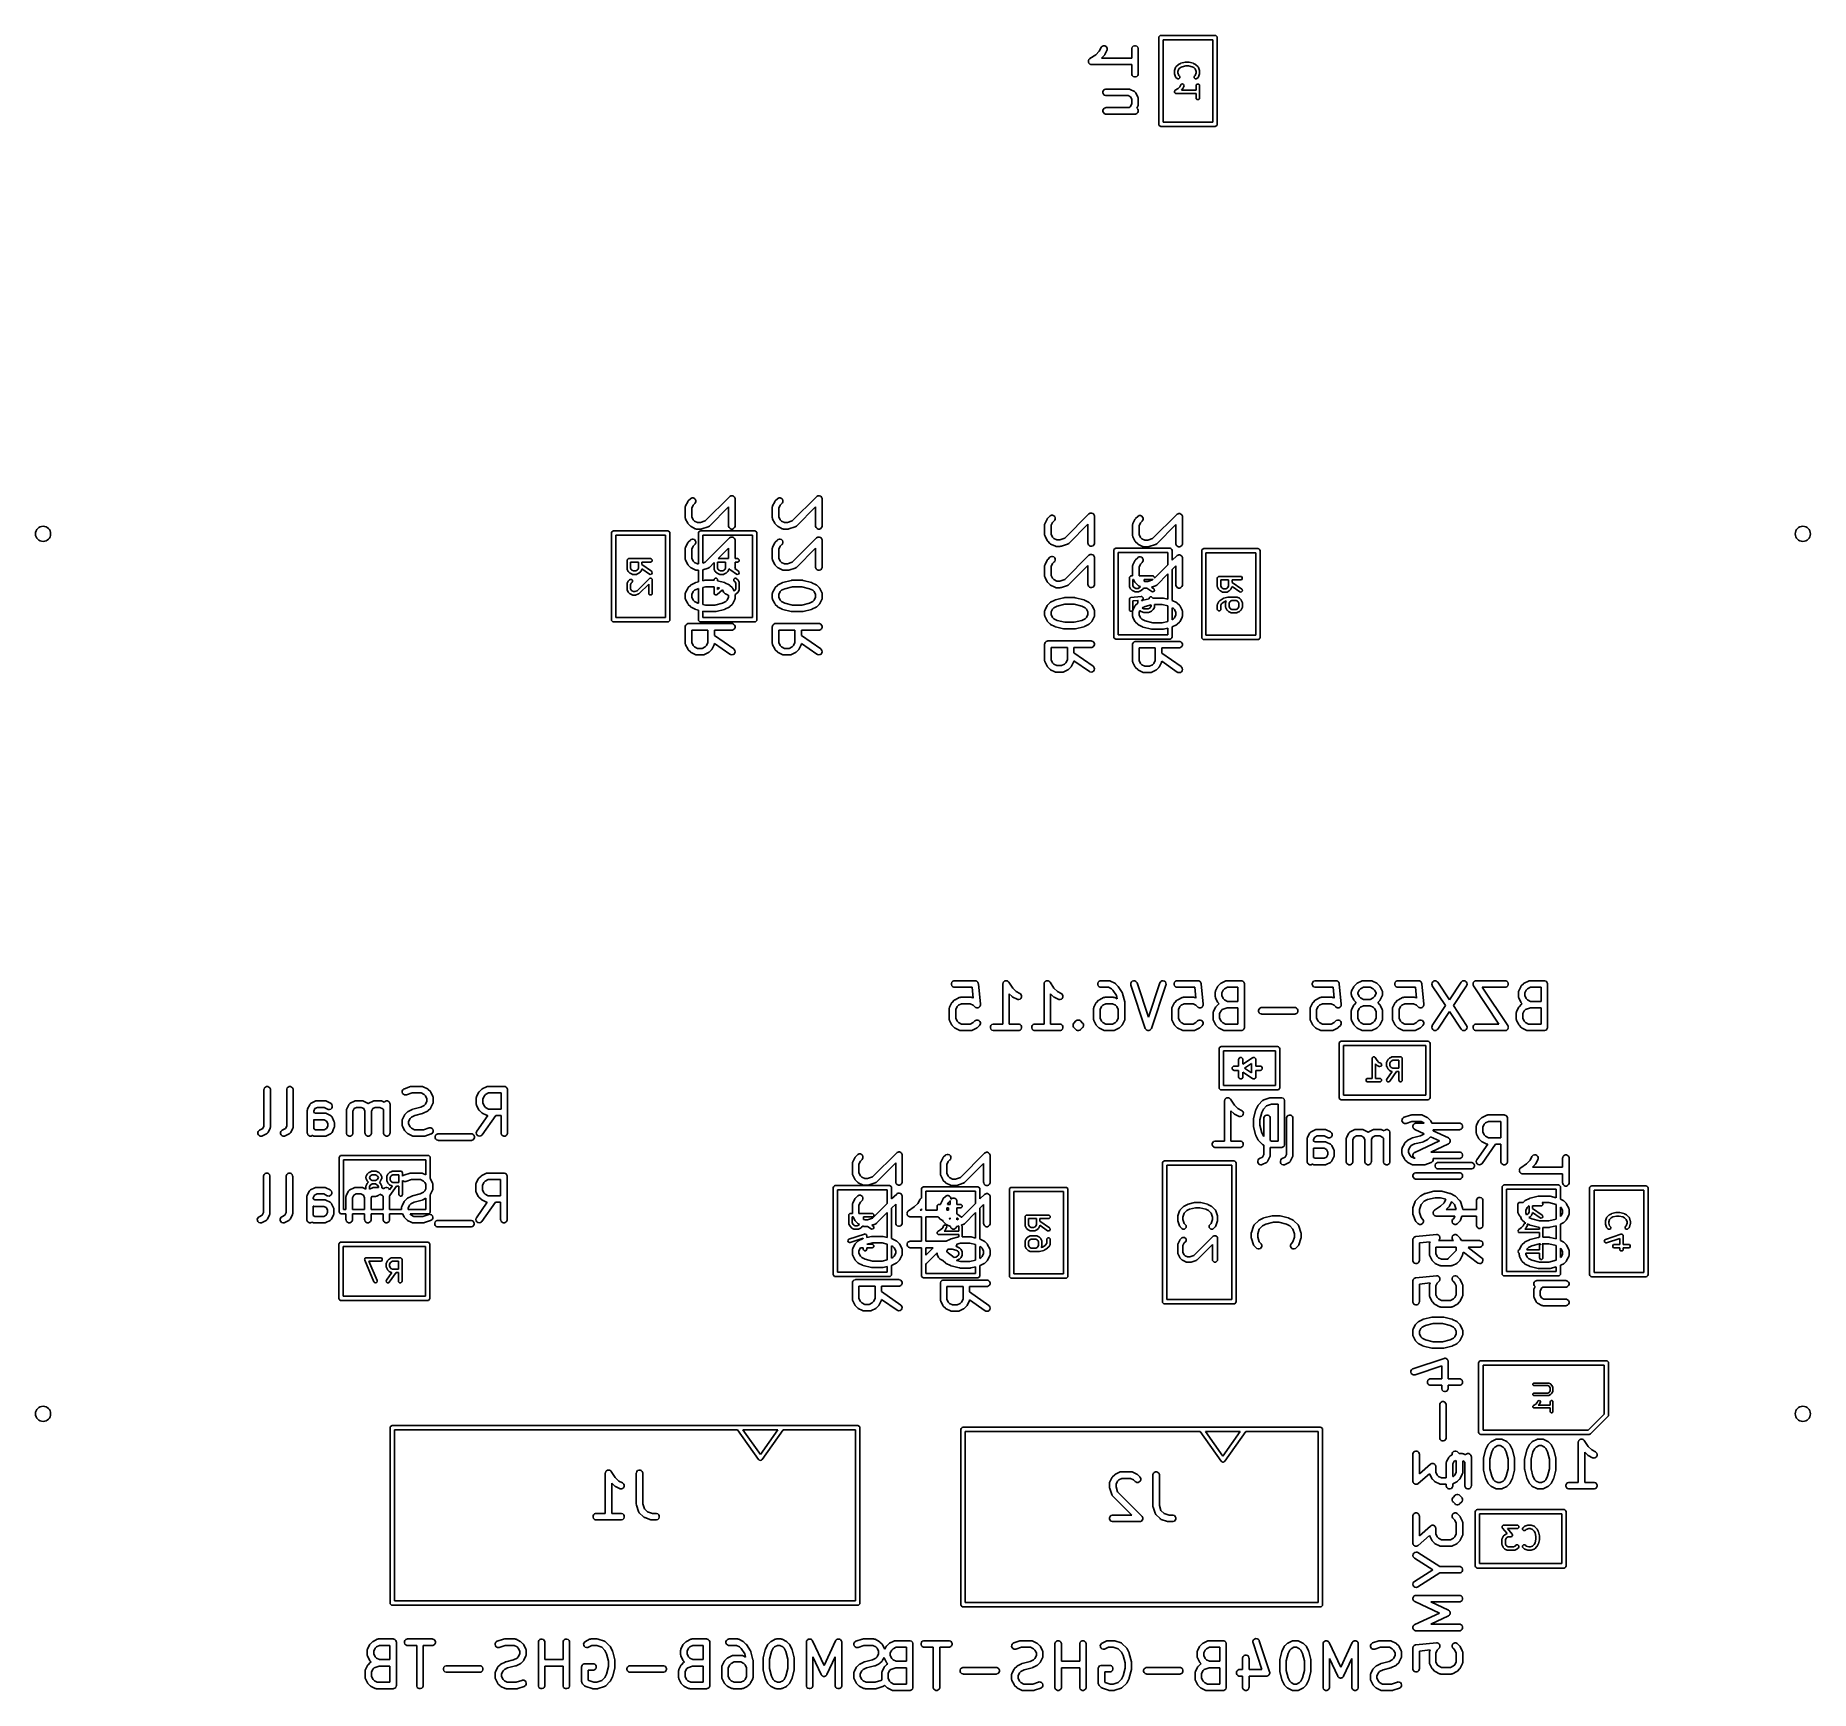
# Model space of a CAD drawing. Extents: x 4.55 to 6.16, y -4.98 to -3.48.
import ezdxf

# ---------------------------------------------------------------- set-up
doc = ezdxf.new("R2010")
doc.units = 0
doc.header["$MEASUREMENT"] = 0
doc.layers.add('BLACK', color=7, linetype='CONTINUOUS')

msp = doc.modelspace()

# ---------------------------------------------------------------- linework, layer by layer
at = {"layer": 'BLACK', "linetype": 'CONTINUOUS'}
for p, q in [((5.5695, -3.4795), (5.5696, -3.4788)), ((5.5695, -3.5583), (5.5695, -3.4795)), ((5.5696, -3.4788), (5.5707, -3.4777)), ((5.5707, -3.4777), (5.5715, -3.4776)), ((5.5715, -3.4776), (5.6207, -3.4776)), ((5.5734, -3.4815), (5.5734, -3.5563)), ((5.6187, -3.4815), (5.5734, -3.4815)), ((5.6187, -3.5563), (5.6187, -3.4815)), ((5.6207, -3.4776), (5.6214, -3.4777)), ((5.6214, -3.4777), (5.6225, -3.4788)), ((5.6225, -3.4788), (5.6226, -3.4795)), ((5.6226, -3.4795), (5.6226, -3.5583)), ((5.5055, -3.5011), (5.5056, -3.5008)), ((5.5056, -3.5014), (5.5055, -3.5011)), ((5.5056, -3.5005), (5.5057, -3.5002)), ((5.5056, -3.5008), (5.5056, -3.5005)), ((5.5056, -3.5017), (5.5056, -3.5014)), ((5.5057, -3.5019), (5.5056, -3.5017)), ((5.5057, -3.5), (5.5059, -3.4997)), ((5.5057, -3.5002), (5.5057, -3.5)), ((5.5059, -3.4997), (5.506, -3.4994)), ((5.506, -3.4994), (5.5062, -3.4992)), ((5.5062, -3.4992), (5.5064, -3.499)), ((5.5064, -3.499), (5.5068, -3.4986)), ((5.5068, -3.4986), (5.5122, -3.495)), ((5.5068, -3.4986), (5.5068, -3.4986)), ((5.5068, -3.4986), (5.5068, -3.4986)), ((5.5068, -3.4986), (5.5068, -3.4986)), ((5.5122, -3.495), (5.5154, -3.4918)), ((5.5154, -3.4918), (5.5171, -3.4885)), ((5.5171, -3.4885), (5.5174, -3.488)), ((5.5174, -3.488), (5.5182, -3.4873)), ((5.5199, -3.4957), (5.5175, -3.4981)), ((5.5175, -3.4981), (5.5449, -3.4981)), ((5.5182, -3.4873), (5.5193, -3.4869)), ((5.5193, -3.4869), (5.5205, -3.487)), ((5.5201, -3.4954), (5.5199, -3.4957)), ((5.5202, -3.4954), (5.5201, -3.4954)), ((5.5203, -3.4952), (5.5202, -3.4953)), ((5.5202, -3.4953), (5.5202, -3.4954)), ((5.5205, -3.4949), (5.5203, -3.4952)), ((5.5203, -3.4952), (5.5203, -3.4952)), ((5.5205, -3.487), (5.5215, -3.4875)), ((5.5223, -3.4912), (5.5205, -3.4949)), ((5.5215, -3.4875), (5.5223, -3.4884)), ((5.5223, -3.4884), (5.5226, -3.4895)), ((5.5226, -3.4906), (5.5223, -3.4912)), ((5.5226, -3.4895), (5.5226, -3.4906)), ((5.5449, -3.4893), (5.5454, -3.4882)), ((5.5449, -3.4898), (5.5449, -3.4893)), ((5.5449, -3.4981), (5.5449, -3.4898)), ((5.5454, -3.4882), (5.5462, -3.4874)), ((5.5462, -3.4874), (5.5473, -3.4869)), ((5.5473, -3.4869), (5.5484, -3.4869)), ((5.5484, -3.4869), (5.5495, -3.4874)), ((5.5495, -3.4874), (5.5503, -3.4882)), ((5.5503, -3.4882), (5.5507, -3.4893)), ((5.5507, -3.4893), (5.5508, -3.4898)), ((5.5508, -3.4898), (5.5508, -3.5123)), ((5.5934, -3.5019), (5.5936, -3.5019)), ((5.5936, -3.5019), (5.5938, -3.5019)), ((5.5938, -3.5019), (5.5966, -3.5019)), ((5.5966, -3.5019), (5.5968, -3.5019)), ((5.5968, -3.5019), (5.597, -3.5019)), ((5.5057, -3.5022), (5.5057, -3.5019)), ((5.5059, -3.5025), (5.5057, -3.5022)), ((5.506, -3.5027), (5.5059, -3.5025)), ((5.5062, -3.5029), (5.506, -3.5027)), ((5.5064, -3.5032), (5.5062, -3.5029)), ((5.5066, -3.5033), (5.5064, -3.5032)), ((5.5068, -3.5035), (5.5066, -3.5033)), ((5.5071, -3.5037), (5.5068, -3.5035)), ((5.5073, -3.5038), (5.5071, -3.5037)), ((5.5076, -3.5039), (5.5073, -3.5038)), ((5.5079, -3.504), (5.5076, -3.5039)), ((5.5085, -3.504), (5.5079, -3.504)), ((5.5449, -3.504), (5.5085, -3.504)), ((5.5085, -3.504), (5.5085, -3.504)), ((5.5085, -3.504), (5.5085, -3.504)), ((5.5085, -3.504), (5.5085, -3.504)), ((5.5449, -3.5123), (5.5449, -3.504)), ((5.5449, -3.5129), (5.5449, -3.5123)), ((5.5454, -3.514), (5.5449, -3.5129)), ((5.5462, -3.5148), (5.5454, -3.514)), ((5.5473, -3.5152), (5.5462, -3.5148)), ((5.5484, -3.5152), (5.5473, -3.5152)), ((5.5495, -3.5148), (5.5484, -3.5152)), ((5.5503, -3.514), (5.5495, -3.5148)), ((5.5507, -3.5129), (5.5503, -3.514)), ((5.5508, -3.5123), (5.5507, -3.5129)), ((5.5837, -3.51), (5.5838, -3.5097)), ((5.5837, -3.5119), (5.5837, -3.51)), ((5.5838, -3.5121), (5.5837, -3.5119)), ((5.5838, -3.5095), (5.5848, -3.5067)), ((5.5838, -3.5097), (5.5838, -3.5095)), ((5.5838, -3.5124), (5.5838, -3.5121)), ((5.5848, -3.5152), (5.5838, -3.5124)), ((5.5848, -3.5066), (5.5849, -3.5064)), ((5.5848, -3.5067), (5.5848, -3.5066)), ((5.5848, -3.5066), (5.5848, -3.5066)), ((5.5848, -3.5153), (5.5848, -3.5152)), ((5.5848, -3.5152), (5.5848, -3.5152)), ((5.5849, -3.5155), (5.5848, -3.5153)), ((5.5849, -3.5064), (5.5851, -3.5061)), ((5.5851, -3.5157), (5.5849, -3.5155)), ((5.5851, -3.5061), (5.587, -3.5042)), ((5.5851, -3.5061), (5.5851, -3.5061)), ((5.5851, -3.5061), (5.5851, -3.5061)), ((5.5851, -3.5158), (5.5851, -3.5157)), ((5.5851, -3.5157), (5.5851, -3.5157)), ((5.5861, -3.5167), (5.5851, -3.5158)), ((5.5866, -3.5171), (5.5861, -3.5167)), ((5.5878, -3.5171), (5.5866, -3.5171)), ((5.5876, -3.508), (5.5869, -3.5102)), ((5.5869, -3.5102), (5.5869, -3.5116)), ((5.5869, -3.5116), (5.5876, -3.5138)), ((5.587, -3.5042), (5.5872, -3.5041)), ((5.5872, -3.5041), (5.5874, -3.5039)), ((5.5874, -3.5039), (5.5893, -3.503)), ((5.5891, -3.5066), (5.5876, -3.508)), ((5.5876, -3.5138), (5.5883, -3.5145)), ((5.5887, -3.5162), (5.5878, -3.5171)), ((5.5883, -3.5145), (5.5887, -3.515)), ((5.5887, -3.515), (5.5887, -3.5162)), ((5.5906, -3.5059), (5.5891, -3.5066)), ((5.5893, -3.503), (5.5895, -3.5029)), ((5.5895, -3.5029), (5.5896, -3.5028)), ((5.5896, -3.5028), (5.5934, -3.5019)), ((5.594, -3.505), (5.5906, -3.5059)), ((5.5964, -3.505), (5.594, -3.505)), ((5.5998, -3.5059), (5.5964, -3.505)), ((5.597, -3.5019), (5.6007, -3.5028)), ((5.6013, -3.5066), (5.5998, -3.5059)), ((5.6007, -3.5028), (5.6009, -3.5029)), ((5.6009, -3.5029), (5.601, -3.503)), ((5.601, -3.503), (5.6029, -3.5039)), ((5.6027, -3.508), (5.6013, -3.5066)), ((5.6017, -3.515), (5.602, -3.5145)), ((5.6017, -3.5162), (5.6017, -3.515)), ((5.6025, -3.5171), (5.6017, -3.5162)), ((5.602, -3.5145), (5.6027, -3.5138)), ((5.6037, -3.5171), (5.6025, -3.5171)), ((5.6034, -3.5102), (5.6027, -3.508)), ((5.6027, -3.5138), (5.6034, -3.5116)), ((5.6029, -3.5039), (5.6031, -3.5041)), ((5.6031, -3.5041), (5.6033, -3.5042)), ((5.6033, -3.5042), (5.6052, -3.5061)), ((5.6034, -3.5116), (5.6034, -3.5102)), ((5.6042, -3.5167), (5.6037, -3.5171)), ((5.6052, -3.5158), (5.6042, -3.5167)), ((5.6052, -3.5061), (5.6052, -3.5061)), ((5.6052, -3.5061), (5.6053, -3.5061)), ((5.6053, -3.5157), (5.6052, -3.5157)), ((5.6052, -3.5157), (5.6052, -3.5158)), ((5.6053, -3.5061), (5.6054, -3.5064)), ((5.6054, -3.5155), (5.6053, -3.5157)), ((5.6054, -3.5064), (5.6055, -3.5066)), ((5.6055, -3.5153), (5.6054, -3.5155)), ((5.6055, -3.5066), (5.6055, -3.5066)), ((5.6055, -3.5066), (5.6056, -3.5067)), ((5.6056, -3.5152), (5.6055, -3.5152)), ((5.6055, -3.5152), (5.6055, -3.5153)), ((5.6056, -3.5067), (5.6065, -3.5095)), ((5.6065, -3.5124), (5.6056, -3.5152)), ((5.6065, -3.5095), (5.6065, -3.5097)), ((5.6065, -3.5097), (5.6066, -3.51)), ((5.6066, -3.5119), (5.6065, -3.5121)), ((5.6065, -3.5121), (5.6065, -3.5124)), ((5.6066, -3.51), (5.6066, -3.5119)), ((5.5187, -3.5286), (5.5191, -3.5276)), ((5.5187, -3.5298), (5.5187, -3.5286)), ((5.5191, -3.5308), (5.5187, -3.5298)), ((5.5191, -3.5276), (5.5199, -3.5268)), ((5.5199, -3.5317), (5.5191, -3.5308)), ((5.5199, -3.5268), (5.521, -3.5263)), ((5.521, -3.5321), (5.5199, -3.5317)), ((5.521, -3.5263), (5.5216, -3.5263)), ((5.5216, -3.5322), (5.521, -3.5321)), ((5.5216, -3.5263), (5.5422, -3.5263)), ((5.5415, -3.5322), (5.5216, -3.5322)), ((5.5438, -3.5333), (5.5415, -3.5322)), ((5.5422, -3.5263), (5.5428, -3.5263)), ((5.5428, -3.5263), (5.5429, -3.5264)), ((5.5429, -3.5264), (5.543, -3.5264)), ((5.543, -3.5264), (5.5435, -3.5266)), ((5.5435, -3.5266), (5.5473, -3.5284)), ((5.5449, -3.5355), (5.5438, -3.5333)), ((5.5473, -3.5284), (5.5474, -3.5285)), ((5.5474, -3.5285), (5.5474, -3.5285)), ((5.5474, -3.5285), (5.5475, -3.5286)), ((5.5475, -3.5286), (5.5478, -3.5288)), ((5.5478, -3.5288), (5.548, -3.529)), ((5.548, -3.529), (5.5483, -3.5293)), ((5.5483, -3.5293), (5.5485, -3.5296)), ((5.5485, -3.5296), (5.5485, -3.5296)), ((5.5485, -3.5296), (5.5485, -3.5297)), ((5.5485, -3.5297), (5.5486, -3.5298)), ((5.5486, -3.5298), (5.5505, -3.5335)), ((5.5505, -3.5335), (5.5507, -3.5341)), ((5.5507, -3.5341), (5.5507, -3.5342)), ((5.5507, -3.5342), (5.5507, -3.5343)), ((5.5838, -3.529), (5.5839, -3.5286)), ((5.5839, -3.5292), (5.5838, -3.529)), ((5.5839, -3.5281), (5.584, -3.528)), ((5.5839, -3.5286), (5.5839, -3.5281)), ((5.5839, -3.5293), (5.5839, -3.5292)), ((5.5842, -3.5297), (5.5839, -3.5293)), ((5.584, -3.5279), (5.5844, -3.5274)), ((5.584, -3.528), (5.584, -3.5279)), ((5.5844, -3.53), (5.5842, -3.5297)), ((5.5844, -3.5274), (5.5871, -3.5256)), ((5.5846, -3.5301), (5.5844, -3.53)), ((5.5847, -3.5302), (5.5846, -3.5301)), ((5.5853, -3.5303), (5.5847, -3.5302)), ((5.6034, -3.5303), (5.5853, -3.5303)), ((5.5871, -3.5256), (5.5887, -3.5241)), ((5.5887, -3.5241), (5.5895, -3.5224)), ((5.5895, -3.5224), (5.5899, -3.5219)), ((5.5899, -3.5219), (5.5911, -3.5215)), ((5.5911, -3.5261), (5.5901, -3.5272)), ((5.5901, -3.5272), (5.6034, -3.5272)), ((5.5911, -3.5215), (5.5921, -3.5221)), ((5.5913, -3.5259), (5.5911, -3.5261)), ((5.5914, -3.5257), (5.5913, -3.5259)), ((5.5924, -3.5238), (5.5914, -3.5257)), ((5.5921, -3.5221), (5.5925, -3.5232)), ((5.5925, -3.5232), (5.5924, -3.5238)), ((5.6034, -3.5231), (5.6036, -3.5225)), ((5.6034, -3.5272), (5.6034, -3.5231)), ((5.6034, -3.5344), (5.6034, -3.5303)), ((5.6036, -3.5225), (5.6044, -3.5217)), ((5.6044, -3.5217), (5.6056, -3.5217)), ((5.6056, -3.5217), (5.6065, -3.5225)), ((5.6065, -3.5225), (5.6066, -3.5231)), ((5.6066, -3.5231), (5.6066, -3.5344)), ((5.5187, -3.5455), (5.5191, -3.5444)), ((5.5187, -3.5467), (5.5187, -3.5455)), ((5.5191, -3.5477), (5.5187, -3.5467)), ((5.5191, -3.5444), (5.5199, -3.5436)), ((5.5199, -3.5485), (5.5191, -3.5477)), ((5.5199, -3.5436), (5.521, -3.5432)), ((5.521, -3.549), (5.5199, -3.5485)), ((5.521, -3.5432), (5.5216, -3.5431)), ((5.5216, -3.549), (5.521, -3.549)), ((5.5216, -3.5431), (5.5429, -3.5431)), ((5.5478, -3.549), (5.5216, -3.549)), ((5.5429, -3.5431), (5.5435, -3.5425)), ((5.5435, -3.5425), (5.5449, -3.5398)), ((5.5449, -3.5398), (5.5449, -3.5355)), ((5.5484, -3.549), (5.5478, -3.549)), ((5.5495, -3.5485), (5.5484, -3.549)), ((5.5505, -3.5418), (5.5495, -3.5437)), ((5.5495, -3.5437), (5.5503, -3.5444)), ((5.5503, -3.5477), (5.5495, -3.5485)), ((5.5503, -3.5444), (5.5507, -3.5455)), ((5.5507, -3.5467), (5.5503, -3.5477)), ((5.5507, -3.5412), (5.5505, -3.5418)), ((5.5507, -3.5343), (5.5508, -3.5348)), ((5.5508, -3.5405), (5.5507, -3.541)), ((5.5507, -3.541), (5.5507, -3.5411)), ((5.5507, -3.5411), (5.5507, -3.5412)), ((5.5507, -3.5455), (5.5507, -3.5467)), ((5.5508, -3.5348), (5.5508, -3.5405)), ((5.6036, -3.535), (5.6034, -3.5344)), ((5.6044, -3.5358), (5.6036, -3.535)), ((5.6056, -3.5358), (5.6044, -3.5358)), ((5.6065, -3.535), (5.6056, -3.5358)), ((5.6066, -3.5344), (5.6065, -3.535)), ((5.5696, -3.559), (5.5695, -3.5583)), ((5.5707, -3.5601), (5.5696, -3.559)), ((5.5715, -3.5602), (5.5707, -3.5601)), ((5.6207, -3.5602), (5.5715, -3.5602)), ((5.5734, -3.5563), (5.6187, -3.5563)), ((5.6214, -3.5601), (5.6207, -3.5602)), ((5.6225, -3.559), (5.6214, -3.5601)), ((5.6226, -3.5583), (5.6225, -3.559)), ((5.1391, -3.9057), (5.1393, -3.9052)), ((5.1393, -3.9052), (5.1412, -3.9014)), ((5.1412, -3.9014), (5.1413, -3.9012)), ((5.1413, -3.9011), (5.1414, -3.901)), ((5.1413, -3.9012), (5.1413, -3.9011)), ((5.1414, -3.901), (5.1415, -3.9009)), ((5.1415, -3.9009), (5.1417, -3.9006)), ((5.1415, -3.9009), (5.1415, -3.9009)), ((5.1417, -3.9006), (5.1436, -3.8988)), ((5.1436, -3.8988), (5.144, -3.8984)), ((5.144, -3.8984), (5.1451, -3.898)), ((5.1462, -3.9045), (5.1449, -3.9072)), ((5.1451, -3.898), (5.1462, -3.898)), ((5.1462, -3.898), (5.1473, -3.8984)), ((5.1478, -3.903), (5.1462, -3.9045)), ((5.1473, -3.8984), (5.1481, -3.8992)), ((5.1481, -3.9025), (5.1478, -3.903)), ((5.1481, -3.8992), (5.1486, -3.9003)), ((5.1486, -3.9014), (5.1481, -3.9025)), ((5.1486, -3.9003), (5.1486, -3.9014)), ((5.1572, -3.9189), (5.1792, -3.8969)), ((5.1792, -3.8969), (5.1797, -3.8965)), ((5.1797, -3.8965), (5.1804, -3.8962)), ((5.1804, -3.8962), (5.1807, -3.8961)), ((5.1807, -3.8961), (5.1819, -3.8961)), ((5.1819, -3.8961), (5.1829, -3.8965)), ((5.1829, -3.8965), (5.1837, -3.8973)), ((5.1837, -3.8973), (5.184, -3.898)), ((5.184, -3.898), (5.1842, -3.8984)), ((5.1842, -3.8984), (5.1842, -3.899)), ((5.1842, -3.899), (5.1842, -3.9234)), ((5.2182, -3.9057), (5.2184, -3.9052)), ((5.2184, -3.9052), (5.2203, -3.9014)), ((5.2203, -3.9014), (5.2204, -3.9012)), ((5.2204, -3.9012), (5.2205, -3.9011)), ((5.2205, -3.901), (5.2206, -3.9009)), ((5.2205, -3.9011), (5.2205, -3.901)), ((5.2206, -3.9009), (5.2207, -3.9009)), ((5.2207, -3.9009), (5.2208, -3.9006)), ((5.2208, -3.9006), (5.2227, -3.8988)), ((5.2227, -3.8988), (5.2232, -3.8984)), ((5.2232, -3.8984), (5.2242, -3.898)), ((5.2254, -3.9045), (5.224, -3.9072)), ((5.2242, -3.898), (5.2254, -3.898)), ((5.2254, -3.898), (5.2264, -3.8984)), ((5.2269, -3.903), (5.2254, -3.9045)), ((5.2264, -3.8984), (5.2273, -3.8992)), ((5.2273, -3.9025), (5.2269, -3.903)), ((5.2273, -3.8992), (5.2277, -3.9003)), ((5.2277, -3.9014), (5.2273, -3.9025)), ((5.2277, -3.9003), (5.2277, -3.9014)), ((5.2363, -3.9189), (5.2583, -3.8969)), ((5.2583, -3.8969), (5.2588, -3.8965)), ((5.2588, -3.8965), (5.2595, -3.8962)), ((5.2595, -3.8962), (5.2598, -3.8961)), ((5.2598, -3.8961), (5.261, -3.8961)), ((5.261, -3.8961), (5.2621, -3.8965)), ((5.2621, -3.8965), (5.2629, -3.8973)), ((5.2629, -3.8973), (5.2631, -3.898)), ((5.2631, -3.898), (5.2633, -3.8984)), ((5.2633, -3.8984), (5.2634, -3.899)), ((5.2634, -3.899), (5.2634, -3.9234)), ((5.139, -3.9059), (5.1391, -3.9058)), ((5.139, -3.9065), (5.139, -3.9059)), ((5.139, -3.9159), (5.139, -3.9065)), ((5.139, -3.9164), (5.139, -3.9159)), ((5.1391, -3.9165), (5.139, -3.9164)), ((5.1391, -3.9058), (5.1391, -3.9057)), ((5.1391, -3.9166), (5.1391, -3.9165)), ((5.1393, -3.9172), (5.1391, -3.9166)), ((5.1412, -3.9209), (5.1393, -3.9172)), ((5.1413, -3.9212), (5.1412, -3.9209)), ((5.1413, -3.9213), (5.1413, -3.9212)), ((5.1414, -3.9213), (5.1413, -3.9213)), ((5.1415, -3.9214), (5.1414, -3.9213)), ((5.1415, -3.9215), (5.1415, -3.9214)), ((5.1417, -3.9217), (5.1415, -3.9215)), ((5.1449, -3.9072), (5.1449, -3.9152)), ((5.1449, -3.9152), (5.1462, -3.9179)), ((5.1462, -3.9179), (5.1474, -3.9191)), ((5.1474, -3.9191), (5.1501, -3.9204)), ((5.1501, -3.9204), (5.1527, -3.9204)), ((5.1527, -3.9204), (5.1572, -3.9189)), ((5.1783, -3.9061), (5.1609, -3.9236)), ((5.1783, -3.9234), (5.1783, -3.9061)), ((5.2181, -3.9065), (5.2182, -3.9059)), ((5.2181, -3.9159), (5.2181, -3.9065)), ((5.2182, -3.9164), (5.2181, -3.9159)), ((5.2182, -3.9058), (5.2182, -3.9057)), ((5.2182, -3.9059), (5.2182, -3.9058)), ((5.2182, -3.9165), (5.2182, -3.9164)), ((5.2182, -3.9166), (5.2182, -3.9165)), ((5.2184, -3.9172), (5.2182, -3.9166)), ((5.2203, -3.9209), (5.2184, -3.9172)), ((5.2204, -3.9212), (5.2203, -3.9209)), ((5.2205, -3.9213), (5.2204, -3.9212)), ((5.2206, -3.9214), (5.2205, -3.9213)), ((5.2205, -3.9213), (5.2205, -3.9213)), ((5.2207, -3.9215), (5.2206, -3.9214)), ((5.2208, -3.9217), (5.2207, -3.9215)), ((5.224, -3.9072), (5.224, -3.9152)), ((5.224, -3.9152), (5.2254, -3.9179)), ((5.2254, -3.9179), (5.2266, -3.9191)), ((5.2266, -3.9191), (5.2293, -3.9204)), ((5.2293, -3.9204), (5.2318, -3.9204)), ((5.2318, -3.9204), (5.2363, -3.9189)), ((5.2575, -3.9061), (5.24, -3.9236)), ((5.2575, -3.9234), (5.2575, -3.9061)), ((5.4658, -3.9215), (5.4661, -3.9209)), ((5.4658, -3.9216), (5.4658, -3.9215)), ((5.4661, -3.9209), (5.4679, -3.9172)), ((5.4679, -3.9172), (5.4681, -3.9169)), ((5.4681, -3.9169), (5.4681, -3.9168)), ((5.4681, -3.9168), (5.4682, -3.9168)), ((5.4682, -3.9167), (5.4683, -3.9166)), ((5.4682, -3.9168), (5.4682, -3.9167)), ((5.4683, -3.9166), (5.4685, -3.9164)), ((5.4685, -3.9164), (5.4704, -3.9145)), ((5.4704, -3.9145), (5.4708, -3.9142)), ((5.4708, -3.9142), (5.4719, -3.9137)), ((5.473, -3.9202), (5.4716, -3.9229)), ((5.4719, -3.9137), (5.473, -3.9137)), ((5.473, -3.9137), (5.4741, -3.9142)), ((5.4745, -3.9187), (5.473, -3.9202)), ((5.4741, -3.9142), (5.4749, -3.915)), ((5.4749, -3.9183), (5.4745, -3.9187)), ((5.4749, -3.915), (5.4753, -3.916)), ((5.4753, -3.9172), (5.4749, -3.9183)), ((5.4753, -3.916), (5.4753, -3.9172)), ((5.484, -3.9347), (5.506, -3.9126)), ((5.506, -3.9126), (5.5064, -3.9123)), ((5.5064, -3.9123), (5.5072, -3.912)), ((5.5072, -3.912), (5.5075, -3.9118)), ((5.5075, -3.9118), (5.5086, -3.9118)), ((5.5086, -3.9118), (5.5097, -3.9123)), ((5.5097, -3.9123), (5.5105, -3.9131)), ((5.5105, -3.9131), (5.5108, -3.9137)), ((5.5108, -3.9137), (5.511, -3.9142)), ((5.511, -3.9142), (5.511, -3.9147)), ((5.511, -3.9147), (5.511, -3.9391)), ((5.5458, -3.9218), (5.546, -3.9213)), ((5.546, -3.9213), (5.5478, -3.9176)), ((5.5478, -3.9176), (5.548, -3.9173)), ((5.548, -3.9173), (5.548, -3.9172)), ((5.548, -3.9172), (5.5481, -3.9172)), ((5.5481, -3.9172), (5.5482, -3.9171)), ((5.5482, -3.917), (5.5484, -3.9168)), ((5.5482, -3.9171), (5.5482, -3.917)), ((5.5484, -3.9168), (5.5503, -3.9149)), ((5.5503, -3.9149), (5.5507, -3.9145)), ((5.5507, -3.9145), (5.5518, -3.9141)), ((5.5529, -3.9206), (5.5516, -3.9233)), ((5.5518, -3.9141), (5.5529, -3.9141)), ((5.5529, -3.9141), (5.554, -3.9145)), ((5.5545, -3.9191), (5.5529, -3.9206)), ((5.554, -3.9145), (5.5548, -3.9154)), ((5.5548, -3.9186), (5.5545, -3.9191)), ((5.5548, -3.9154), (5.5553, -3.9164)), ((5.5553, -3.9176), (5.5548, -3.9186)), ((5.5553, -3.9164), (5.5553, -3.9176)), ((5.5639, -3.935), (5.5859, -3.913)), ((5.5859, -3.913), (5.5863, -3.9127)), ((5.5863, -3.9127), (5.5871, -3.9124)), ((5.5871, -3.9124), (5.5874, -3.9122)), ((5.5874, -3.9122), (5.5886, -3.9122)), ((5.5886, -3.9122), (5.5896, -3.9127)), ((5.5896, -3.9127), (5.5904, -3.9135)), ((5.5904, -3.9135), (5.5907, -3.9141)), ((5.5907, -3.9141), (5.5909, -3.9146)), ((5.5909, -3.9146), (5.5909, -3.9151)), ((5.5909, -3.9151), (5.5909, -3.9395)), ((5.0719, -3.9299), (5.072, -3.9292)), ((5.0719, -4.0087), (5.0719, -3.9299)), ((5.072, -3.9292), (5.0731, -3.9281)), ((5.0731, -3.9281), (5.0738, -3.928)), ((5.0738, -3.928), (5.123, -3.928)), ((5.0758, -3.9319), (5.0758, -4.0067)), ((5.1211, -3.9319), (5.0758, -3.9319)), ((5.1211, -4.0067), (5.1211, -3.9319)), ((5.123, -3.928), (5.1238, -3.9281)), ((5.1238, -3.9281), (5.1249, -3.9292)), ((5.1249, -3.9292), (5.125, -3.9299)), ((5.125, -3.9299), (5.125, -4.0087)), ((5.1436, -3.9236), (5.1417, -3.9217)), ((5.1417, -3.9381), (5.1436, -3.9363)), ((5.1438, -3.9238), (5.1436, -3.9236)), ((5.1436, -3.9363), (5.144, -3.9359)), ((5.1439, -3.9238), (5.1438, -3.9238)), ((5.144, -3.9239), (5.1439, -3.9238)), ((5.1441, -3.924), (5.144, -3.9239)), ((5.144, -3.9239), (5.144, -3.9239)), ((5.144, -3.9359), (5.1451, -3.9355)), ((5.1444, -3.9241), (5.1441, -3.924)), ((5.1481, -3.926), (5.1444, -3.9241)), ((5.1451, -3.9355), (5.1462, -3.9355)), ((5.1462, -3.9355), (5.1473, -3.9359)), ((5.1473, -3.9359), (5.1481, -3.9367)), ((5.1486, -3.9262), (5.1481, -3.926)), ((5.1481, -3.9367), (5.1486, -3.9378)), ((5.1487, -3.9262), (5.1486, -3.9262)), ((5.1488, -3.9263), (5.1487, -3.9262)), ((5.1494, -3.9263), (5.1488, -3.9263)), ((5.1532, -3.9263), (5.1494, -3.9263)), ((5.151, -3.9299), (5.1511, -3.9292)), ((5.151, -3.9579), (5.151, -3.9299)), ((5.1511, -3.9292), (5.1522, -3.9281)), ((5.1522, -3.9281), (5.153, -3.928)), ((5.153, -3.928), (5.2022, -3.928)), ((5.1535, -3.9263), (5.1532, -3.9263)), ((5.1536, -3.9263), (5.1535, -3.9263)), ((5.1535, -3.9263), (5.1535, -3.9263)), ((5.1537, -3.9263), (5.1536, -3.9263)), ((5.1538, -3.9262), (5.1537, -3.9263)), ((5.1541, -3.9262), (5.1538, -3.9262)), ((5.1597, -3.9243), (5.1541, -3.9262)), ((5.1549, -3.9319), (5.1549, -3.9572)), ((5.2002, -3.9319), (5.1549, -3.9319)), ((5.1572, -3.9564), (5.1792, -3.9344)), ((5.1603, -3.9241), (5.1597, -3.9243)), ((5.1604, -3.9239), (5.1603, -3.924)), ((5.1603, -3.924), (5.1603, -3.9241)), ((5.1609, -3.9236), (5.1604, -3.9239)), ((5.1784, -3.9239), (5.1783, -3.9234)), ((5.1788, -3.925), (5.1784, -3.9239)), ((5.1797, -3.9258), (5.1788, -3.925)), ((5.1792, -3.9344), (5.1797, -3.934)), ((5.1807, -3.9263), (5.1797, -3.9258)), ((5.1797, -3.934), (5.1804, -3.9337)), ((5.1804, -3.9337), (5.1807, -3.9336)), ((5.1819, -3.9263), (5.1807, -3.9263)), ((5.1807, -3.9336), (5.1819, -3.9336)), ((5.1829, -3.9258), (5.1819, -3.9263)), ((5.1819, -3.9336), (5.1829, -3.934)), ((5.1837, -3.925), (5.1829, -3.9258)), ((5.1829, -3.934), (5.1837, -3.9348)), ((5.1842, -3.9239), (5.1837, -3.925)), ((5.1837, -3.9348), (5.184, -3.9355)), ((5.184, -3.9355), (5.1842, -3.9359)), ((5.1842, -3.9234), (5.1842, -3.9239)), ((5.1842, -3.9359), (5.1842, -3.9365)), ((5.1842, -3.9365), (5.1842, -3.9532)), ((5.2002, -4.0067), (5.2002, -3.9319)), ((5.2022, -3.928), (5.2029, -3.9281)), ((5.2029, -3.9281), (5.204, -3.9292)), ((5.204, -3.9292), (5.2041, -3.9299)), ((5.2041, -3.9299), (5.2041, -4.0087)), ((5.2227, -3.9236), (5.2208, -3.9217)), ((5.2208, -3.9381), (5.2227, -3.9363)), ((5.2229, -3.9238), (5.2227, -3.9236)), ((5.2227, -3.9363), (5.2232, -3.9359)), ((5.223, -3.9238), (5.2229, -3.9238)), ((5.2231, -3.9239), (5.223, -3.9238)), ((5.2232, -3.9239), (5.2231, -3.9239)), ((5.2232, -3.924), (5.2232, -3.9239)), ((5.2235, -3.9241), (5.2232, -3.924)), ((5.2232, -3.9359), (5.2242, -3.9355)), ((5.2272, -3.926), (5.2235, -3.9241)), ((5.2242, -3.9355), (5.2254, -3.9355)), ((5.2254, -3.9355), (5.2264, -3.9359)), ((5.2264, -3.9359), (5.2273, -3.9367)), ((5.2278, -3.9262), (5.2272, -3.926)), ((5.2273, -3.9367), (5.2277, -3.9378)), ((5.2279, -3.9262), (5.2278, -3.9262)), ((5.228, -3.9263), (5.2279, -3.9262)), ((5.2286, -3.9263), (5.228, -3.9263)), ((5.2323, -3.9263), (5.2286, -3.9263)), ((5.2326, -3.9263), (5.2323, -3.9263)), ((5.2327, -3.9263), (5.2326, -3.9263)), ((5.2328, -3.9263), (5.2327, -3.9263)), ((5.2329, -3.9263), (5.2328, -3.9263)), ((5.233, -3.9262), (5.2329, -3.9263)), ((5.2332, -3.9262), (5.233, -3.9262)), ((5.2389, -3.9243), (5.2332, -3.9262)), ((5.2363, -3.9564), (5.2583, -3.9344)), ((5.2394, -3.9241), (5.2389, -3.9243)), ((5.2395, -3.924), (5.2394, -3.9241)), ((5.2396, -3.9239), (5.2395, -3.924)), ((5.24, -3.9236), (5.2396, -3.9239)), ((5.2575, -3.9239), (5.2575, -3.9234)), ((5.258, -3.925), (5.2575, -3.9239)), ((5.2588, -3.9258), (5.258, -3.925)), ((5.2583, -3.9344), (5.2588, -3.934)), ((5.2598, -3.9263), (5.2588, -3.9258)), ((5.2588, -3.934), (5.2595, -3.9337)), ((5.2595, -3.9337), (5.2598, -3.9336)), ((5.261, -3.9263), (5.2598, -3.9263)), ((5.2598, -3.9336), (5.261, -3.9336)), ((5.2621, -3.9258), (5.261, -3.9263)), ((5.261, -3.9336), (5.2621, -3.934)), ((5.2629, -3.925), (5.2621, -3.9258)), ((5.2621, -3.934), (5.2629, -3.9348)), ((5.2633, -3.9239), (5.2629, -3.925)), ((5.2629, -3.9348), (5.2631, -3.9355)), ((5.2631, -3.9355), (5.2633, -3.9359)), ((5.2634, -3.9234), (5.2633, -3.9239)), ((5.2633, -3.9359), (5.2634, -3.9365)), ((5.2634, -3.9365), (5.2634, -3.9609)), ((5.4657, -3.9222), (5.4658, -3.9217)), ((5.4657, -3.9316), (5.4657, -3.9222)), ((5.4658, -3.9322), (5.4657, -3.9316)), ((5.4658, -3.9217), (5.4658, -3.9216)), ((5.4658, -3.9323), (5.4658, -3.9322)), ((5.4658, -3.9324), (5.4658, -3.9323)), ((5.4661, -3.9329), (5.4658, -3.9324)), ((5.4679, -3.9367), (5.4661, -3.9329)), ((5.4681, -3.9369), (5.4679, -3.9367)), ((5.4681, -3.937), (5.4681, -3.9369)), ((5.4682, -3.9371), (5.4681, -3.937)), ((5.4682, -3.9372), (5.4682, -3.9371)), ((5.4683, -3.9372), (5.4682, -3.9372)), ((5.4685, -3.9374), (5.4683, -3.9372)), ((5.4704, -3.9393), (5.4685, -3.9374)), ((5.4716, -3.9229), (5.4716, -3.9309)), ((5.4716, -3.9309), (5.473, -3.9336)), ((5.473, -3.9336), (5.4742, -3.9348)), ((5.4742, -3.9348), (5.4769, -3.9362)), ((5.4769, -3.9362), (5.4795, -3.9362)), ((5.4795, -3.9362), (5.484, -3.9347)), ((5.5051, -3.9219), (5.4877, -3.9393)), ((5.5051, -3.9391), (5.5051, -3.9219)), ((5.5457, -3.9221), (5.5458, -3.922)), ((5.5457, -3.9226), (5.5457, -3.9221)), ((5.5457, -3.932), (5.5457, -3.9226)), ((5.5457, -3.9326), (5.5457, -3.932)), ((5.5458, -3.9327), (5.5457, -3.9326)), ((5.5458, -3.922), (5.5458, -3.9218)), ((5.5458, -3.9328), (5.5458, -3.9327)), ((5.546, -3.9333), (5.5458, -3.9328)), ((5.5478, -3.9371), (5.546, -3.9333)), ((5.548, -3.9373), (5.5478, -3.9371)), ((5.548, -3.9374), (5.548, -3.9373)), ((5.5481, -3.9375), (5.548, -3.9374)), ((5.5482, -3.9376), (5.5481, -3.9375)), ((5.5484, -3.9378), (5.5482, -3.9376)), ((5.5482, -3.9376), (5.5482, -3.9376)), ((5.5516, -3.9233), (5.5516, -3.9313)), ((5.5516, -3.9313), (5.5529, -3.934)), ((5.5529, -3.934), (5.5541, -3.9352)), ((5.5541, -3.9352), (5.5568, -3.9365)), ((5.5568, -3.9365), (5.5594, -3.9365)), ((5.5594, -3.9365), (5.5639, -3.935)), ((5.585, -3.9223), (5.5676, -3.9397)), ((5.585, -3.9395), (5.585, -3.9223)), ((5.0862, -3.9542), (5.0871, -3.9533)), ((5.0871, -3.9533), (5.0877, -3.9532)), ((5.0877, -3.9532), (5.1074, -3.9532)), ((5.1074, -3.9532), (5.108, -3.9533)), ((5.108, -3.9533), (5.1088, -3.9542)), ((5.139, -3.9434), (5.1391, -3.9433)), ((5.139, -3.944), (5.139, -3.9434)), ((5.139, -3.9534), (5.139, -3.944)), ((5.139, -3.9539), (5.139, -3.9534)), ((5.1391, -3.9432), (5.1393, -3.9427)), ((5.1391, -3.9433), (5.1391, -3.9432)), ((5.1393, -3.9427), (5.1412, -3.9389)), ((5.1412, -3.9389), (5.1413, -3.9387)), ((5.1413, -3.9386), (5.1414, -3.9385)), ((5.1413, -3.9387), (5.1413, -3.9386)), ((5.1414, -3.9385), (5.1415, -3.9384)), ((5.1415, -3.9384), (5.1417, -3.9381)), ((5.1415, -3.9384), (5.1415, -3.9384)), ((5.1462, -3.942), (5.1449, -3.9447)), ((5.1449, -3.9447), (5.1449, -3.9527)), ((5.1449, -3.9527), (5.1462, -3.9554)), ((5.1478, -3.9404), (5.1462, -3.942)), ((5.1481, -3.94), (5.1478, -3.9404)), ((5.1486, -3.9389), (5.1481, -3.94)), ((5.1486, -3.9378), (5.1486, -3.9389)), ((5.1783, -3.9436), (5.1688, -3.9532)), ((5.1688, -3.9532), (5.1783, -3.9532)), ((5.1783, -3.9532), (5.1783, -3.9436)), ((5.1842, -3.9532), (5.1865, -3.9532)), ((5.1865, -3.9532), (5.1871, -3.9533)), ((5.1871, -3.9533), (5.188, -3.9542)), ((5.2181, -3.944), (5.2182, -3.9434)), ((5.2181, -3.9534), (5.2181, -3.944)), ((5.2182, -3.9539), (5.2181, -3.9534)), ((5.2182, -3.9432), (5.2184, -3.9427)), ((5.2182, -3.9433), (5.2182, -3.9432)), ((5.2182, -3.9434), (5.2182, -3.9433)), ((5.2184, -3.9427), (5.2203, -3.9389)), ((5.2203, -3.9389), (5.2204, -3.9387)), ((5.2204, -3.9387), (5.2205, -3.9386)), ((5.2205, -3.9385), (5.2206, -3.9384)), ((5.2205, -3.9386), (5.2205, -3.9385)), ((5.2206, -3.9384), (5.2207, -3.9384)), ((5.2207, -3.9384), (5.2208, -3.9381)), ((5.2254, -3.942), (5.224, -3.9447)), ((5.224, -3.9447), (5.224, -3.9527)), ((5.224, -3.9527), (5.2254, -3.9554)), ((5.2269, -3.9404), (5.2254, -3.942)), ((5.2273, -3.94), (5.2269, -3.9404)), ((5.2277, -3.9389), (5.2273, -3.94)), ((5.2277, -3.9378), (5.2277, -3.9389)), ((5.2575, -3.9436), (5.24, -3.9611)), ((5.2575, -3.9609), (5.2575, -3.9436)), ((5.4685, -3.9539), (5.4704, -3.952)), ((5.4706, -3.9395), (5.4704, -3.9393)), ((5.4704, -3.952), (5.4708, -3.9517)), ((5.4706, -3.9396), (5.4706, -3.9395)), ((5.4707, -3.9396), (5.4706, -3.9396)), ((5.4708, -3.9397), (5.4707, -3.9396)), ((5.4709, -3.9397), (5.4708, -3.9397)), ((5.4708, -3.9517), (5.4719, -3.9512)), ((5.4711, -3.9399), (5.4709, -3.9397)), ((5.4749, -3.9417), (5.4711, -3.9399)), ((5.4719, -3.9512), (5.473, -3.9512)), ((5.473, -3.9512), (5.4741, -3.9517)), ((5.4741, -3.9517), (5.4749, -3.9525)), ((5.4754, -3.942), (5.4749, -3.9417)), ((5.4749, -3.9525), (5.4753, -3.9535)), ((5.4753, -3.9535), (5.4753, -3.9547)), ((5.4755, -3.942), (5.4754, -3.942)), ((5.4756, -3.942), (5.4755, -3.942)), ((5.4762, -3.9421), (5.4756, -3.942)), ((5.4799, -3.9421), (5.4762, -3.9421)), ((5.4802, -3.942), (5.4799, -3.9421)), ((5.4803, -3.942), (5.4802, -3.942)), ((5.4804, -3.942), (5.4803, -3.942)), ((5.4805, -3.942), (5.4804, -3.942)), ((5.4806, -3.942), (5.4805, -3.942)), ((5.4809, -3.9419), (5.4806, -3.942)), ((5.4865, -3.94), (5.4809, -3.9419)), ((5.484, -3.9721), (5.506, -3.9501)), ((5.487, -3.9398), (5.4865, -3.94)), ((5.4871, -3.9397), (5.487, -3.9398)), ((5.4872, -3.9397), (5.4871, -3.9397)), ((5.4877, -3.9393), (5.4872, -3.9397)), ((5.5052, -3.9397), (5.5051, -3.9391)), ((5.5056, -3.9407), (5.5052, -3.9397)), ((5.5064, -3.9416), (5.5056, -3.9407)), ((5.506, -3.9501), (5.5064, -3.9498)), ((5.5075, -3.942), (5.5064, -3.9416)), ((5.5064, -3.9498), (5.5072, -3.9495)), ((5.5072, -3.9495), (5.5075, -3.9493)), ((5.5086, -3.942), (5.5075, -3.942)), ((5.5075, -3.9493), (5.5086, -3.9493)), ((5.5097, -3.9416), (5.5086, -3.942)), ((5.5086, -3.9493), (5.5097, -3.9498)), ((5.5105, -3.9407), (5.5097, -3.9416)), ((5.5097, -3.9498), (5.5105, -3.9506)), ((5.511, -3.9397), (5.5105, -3.9407)), ((5.5105, -3.9506), (5.5108, -3.9512)), ((5.5108, -3.9512), (5.511, -3.9517)), ((5.511, -3.9391), (5.511, -3.9397)), ((5.511, -3.9517), (5.511, -3.9522)), ((5.511, -3.9522), (5.511, -3.9766)), ((5.5285, -3.9457), (5.5287, -3.9449)), ((5.5285, -4.0244), (5.5285, -3.9457)), ((5.5287, -3.9449), (5.5298, -3.9439)), ((5.5298, -3.9439), (5.5305, -3.9437)), ((5.5305, -3.9437), (5.5797, -3.9437)), ((5.5325, -3.9476), (5.5325, -4.0224)), ((5.5778, -3.9476), (5.5325, -3.9476)), ((5.5503, -3.9397), (5.5484, -3.9378)), ((5.5484, -3.9543), (5.5503, -3.9524)), ((5.5505, -3.9399), (5.5503, -3.9397)), ((5.5503, -3.9524), (5.5507, -3.952)), ((5.5506, -3.94), (5.5505, -3.9399)), ((5.5507, -3.9401), (5.5506, -3.94)), ((5.5506, -3.94), (5.5506, -3.94)), ((5.5508, -3.9401), (5.5507, -3.9401)), ((5.5507, -3.952), (5.5518, -3.9516)), ((5.551, -3.9403), (5.5508, -3.9401)), ((5.5548, -3.9421), (5.551, -3.9403)), ((5.5518, -3.9516), (5.5529, -3.9516)), ((5.5529, -3.9516), (5.554, -3.952)), ((5.554, -3.952), (5.5548, -3.9529)), ((5.5553, -3.9423), (5.5548, -3.9421)), ((5.5548, -3.9529), (5.5553, -3.9539)), ((5.5554, -3.9424), (5.5553, -3.9423)), ((5.5555, -3.9424), (5.5554, -3.9424)), ((5.5561, -3.9425), (5.5555, -3.9424)), ((5.5599, -3.9425), (5.5561, -3.9425)), ((5.5602, -3.9424), (5.5599, -3.9425)), ((5.5603, -3.9424), (5.5602, -3.9424)), ((5.5602, -3.9424), (5.5602, -3.9424)), ((5.5604, -3.9424), (5.5603, -3.9424)), ((5.5605, -3.9424), (5.5604, -3.9424)), ((5.5608, -3.9423), (5.5605, -3.9424)), ((5.5664, -3.9404), (5.5608, -3.9423)), ((5.567, -3.9402), (5.5664, -3.9404)), ((5.5671, -3.9401), (5.567, -3.9401)), ((5.567, -3.9401), (5.567, -3.9402)), ((5.5676, -3.9397), (5.5671, -3.9401)), ((5.5778, -3.9587), (5.5778, -3.9476)), ((5.5797, -3.9437), (5.5805, -3.9439)), ((5.5805, -3.9439), (5.5815, -3.9449)), ((5.5815, -3.9449), (5.5817, -3.9457)), ((5.5817, -3.9457), (5.5817, -3.9547)), ((5.5817, -3.9547), (5.5859, -3.9505)), ((5.5851, -3.9401), (5.585, -3.9395)), ((5.5855, -3.9411), (5.5851, -3.9401)), ((5.5863, -3.942), (5.5855, -3.9411)), ((5.5859, -3.9505), (5.5863, -3.9502)), ((5.5874, -3.9424), (5.5863, -3.942)), ((5.5863, -3.9502), (5.5871, -3.9499)), ((5.5871, -3.9499), (5.5874, -3.9497)), ((5.5886, -3.9424), (5.5874, -3.9424)), ((5.5874, -3.9497), (5.5886, -3.9497)), ((5.5896, -3.942), (5.5886, -3.9424)), ((5.5886, -3.9497), (5.5896, -3.9502)), ((5.5904, -3.9411), (5.5896, -3.942)), ((5.5896, -3.9502), (5.5904, -3.951)), ((5.5909, -3.9401), (5.5904, -3.9411)), ((5.5904, -3.951), (5.5907, -3.9516)), ((5.5907, -3.9516), (5.5909, -3.952)), ((5.5909, -3.9395), (5.5909, -3.9401)), ((5.5909, -3.952), (5.5909, -3.9526)), ((5.5909, -3.9526), (5.5909, -3.977)), ((5.6085, -3.9461), (5.6086, -3.9453)), ((5.6085, -4.0248), (5.6085, -3.9461)), ((5.6086, -3.9453), (5.6097, -3.9442)), ((5.6097, -3.9442), (5.6104, -3.9441)), ((5.6104, -3.9441), (5.6596, -3.9441)), ((5.6124, -3.948), (5.6124, -4.0228)), ((5.6577, -3.948), (5.6124, -3.948)), ((5.6577, -4.0228), (5.6577, -3.948)), ((5.6596, -3.9441), (5.6604, -3.9442)), ((5.6604, -3.9442), (5.6615, -3.9453)), ((5.6615, -3.9453), (5.6616, -3.9461)), ((5.6616, -3.9461), (5.6616, -4.0248)), ((5.0861, -3.9548), (5.0862, -3.9542)), ((5.0861, -3.9623), (5.0861, -3.9548)), ((5.0861, -3.9624), (5.0861, -3.9623)), ((5.0861, -3.9623), (5.0861, -3.9623)), ((5.0862, -3.9626), (5.0861, -3.9624)), ((5.0862, -3.9629), (5.0862, -3.9626)), ((5.0863, -3.9629), (5.0862, -3.9629)), ((5.0863, -3.963), (5.0863, -3.9629)), ((5.0872, -3.9648), (5.0863, -3.963)), ((5.0874, -3.965), (5.0872, -3.9648)), ((5.0875, -3.9652), (5.0874, -3.965)), ((5.0884, -3.9662), (5.0875, -3.9652)), ((5.0887, -3.9663), (5.0884, -3.9662)), ((5.0889, -3.9665), (5.0887, -3.9663)), ((5.0907, -3.9674), (5.0889, -3.9665)), ((5.0964, -3.9563), (5.0893, -3.9563)), ((5.0893, -3.9563), (5.0893, -3.9619)), ((5.0893, -3.9619), (5.0899, -3.9632)), ((5.0899, -3.9632), (5.0905, -3.9638)), ((5.0905, -3.9638), (5.0918, -3.9644)), ((5.0908, -3.9674), (5.0907, -3.9674)), ((5.0908, -3.9675), (5.0908, -3.9674)), ((5.0911, -3.9675), (5.0908, -3.9675)), ((5.0913, -3.9676), (5.0911, -3.9675)), ((5.0914, -3.9676), (5.0913, -3.9676)), ((5.0942, -3.9676), (5.0914, -3.9676)), ((5.0914, -3.9676), (5.0914, -3.9676)), ((5.0918, -3.9644), (5.0939, -3.9644)), ((5.0939, -3.9644), (5.0952, -3.9638)), ((5.0943, -3.9676), (5.0942, -3.9676)), ((5.0944, -3.9676), (5.0943, -3.9676)), ((5.0946, -3.9675), (5.0944, -3.9676)), ((5.0948, -3.9675), (5.0946, -3.9675)), ((5.0949, -3.9674), (5.0948, -3.9675)), ((5.0968, -3.9665), (5.0949, -3.9674)), ((5.0949, -3.9674), (5.0949, -3.9674)), ((5.0952, -3.9638), (5.0958, -3.9632)), ((5.0958, -3.9632), (5.0964, -3.9619)), ((5.0964, -3.9619), (5.0964, -3.9563)), ((5.097, -3.9663), (5.0968, -3.9665)), ((5.0972, -3.9662), (5.097, -3.9663)), ((5.0982, -3.9652), (5.0972, -3.9662)), ((5.0983, -3.965), (5.0982, -3.9652)), ((5.0985, -3.9648), (5.0983, -3.965)), ((5.0994, -3.963), (5.0985, -3.9648)), ((5.0995, -3.9626), (5.0994, -3.9629)), ((5.0994, -3.9629), (5.0994, -3.9629)), ((5.0994, -3.9629), (5.0994, -3.963)), ((5.1065, -3.9673), (5.0995, -3.9625)), ((5.0995, -3.9625), (5.0995, -3.9626)), ((5.1074, -3.9563), (5.0996, -3.9563)), ((5.0996, -3.9563), (5.0996, -3.9586)), ((5.0996, -3.9586), (5.1083, -3.9647)), ((5.107, -3.9675), (5.1065, -3.9673)), ((5.1082, -3.9673), (5.107, -3.9675)), ((5.108, -3.9562), (5.1074, -3.9563)), ((5.1088, -3.9554), (5.108, -3.9562)), ((5.1089, -3.9664), (5.1082, -3.9673)), ((5.1083, -3.9647), (5.1087, -3.9652)), ((5.1087, -3.9652), (5.1089, -3.9664)), ((5.1088, -3.9542), (5.1088, -3.9554)), ((5.1391, -3.954), (5.139, -3.9539)), ((5.1391, -3.9541), (5.1391, -3.954)), ((5.1393, -3.9547), (5.1391, -3.9541)), ((5.1412, -3.9584), (5.1393, -3.9547)), ((5.1413, -3.9587), (5.1412, -3.9584)), ((5.1414, -3.9588), (5.1413, -3.9587)), ((5.1413, -3.9587), (5.1413, -3.9587)), ((5.1415, -3.9589), (5.1414, -3.9588)), ((5.1415, -3.959), (5.1415, -3.9589)), ((5.1417, -3.9592), (5.1415, -3.959)), ((5.1436, -3.9611), (5.1417, -3.9592)), ((5.1438, -3.9613), (5.1436, -3.9611)), ((5.1439, -3.9613), (5.1438, -3.9613)), ((5.144, -3.9614), (5.1439, -3.9613)), ((5.1441, -3.9615), (5.144, -3.9614)), ((5.144, -3.9614), (5.144, -3.9614)), ((5.1444, -3.9616), (5.1441, -3.9615)), ((5.1481, -3.9635), (5.1444, -3.9616)), ((5.1462, -3.9554), (5.1474, -3.9566)), ((5.1474, -3.9566), (5.1501, -3.9579)), ((5.1486, -3.9637), (5.1481, -3.9635)), ((5.1487, -3.9637), (5.1486, -3.9637)), ((5.1488, -3.9638), (5.1487, -3.9637)), ((5.1494, -3.9638), (5.1488, -3.9638)), ((5.151, -3.9638), (5.1494, -3.9638)), ((5.1501, -3.9579), (5.151, -3.9579)), ((5.151, -3.9743), (5.151, -3.9638)), ((5.1549, -3.9572), (5.1572, -3.9564)), ((5.1597, -3.9618), (5.1549, -3.9634)), ((5.1549, -3.9634), (5.1549, -3.9733)), ((5.1603, -3.9615), (5.1597, -3.9618)), ((5.1604, -3.9614), (5.1603, -3.9615)), ((5.1603, -3.9615), (5.1603, -3.9615)), ((5.1609, -3.9611), (5.1604, -3.9614)), ((5.1652, -3.9567), (5.1609, -3.9611)), ((5.1652, -3.9623), (5.1652, -3.9567)), ((5.1652, -3.9624), (5.1653, -3.9623)), ((5.1653, -3.9623), (5.1652, -3.9623)), ((5.1653, -3.9626), (5.1652, -3.9624)), ((5.1654, -3.9629), (5.1653, -3.9626)), ((5.1654, -3.963), (5.1654, -3.9629)), ((5.1654, -3.9629), (5.1654, -3.9629)), ((5.1663, -3.9648), (5.1654, -3.963)), ((5.1665, -3.965), (5.1663, -3.9648)), ((5.1666, -3.9652), (5.1665, -3.965)), ((5.1676, -3.9662), (5.1666, -3.9652)), ((5.1678, -3.9663), (5.1676, -3.9662)), ((5.168, -3.9665), (5.1678, -3.9663)), ((5.1699, -3.9674), (5.168, -3.9665)), ((5.1756, -3.9563), (5.1684, -3.9563)), ((5.1684, -3.9563), (5.1684, -3.9619)), ((5.1684, -3.9619), (5.169, -3.9632)), ((5.169, -3.9632), (5.1696, -3.9638)), ((5.1696, -3.9638), (5.1709, -3.9644)), ((5.17, -3.9675), (5.1699, -3.9674)), ((5.1699, -3.9674), (5.1699, -3.9674)), ((5.1702, -3.9675), (5.17, -3.9675)), ((5.1705, -3.9676), (5.1702, -3.9675)), ((5.1706, -3.9676), (5.1705, -3.9676)), ((5.1705, -3.9676), (5.1705, -3.9676)), ((5.1734, -3.9676), (5.1706, -3.9676)), ((5.1709, -3.9644), (5.173, -3.9644)), ((5.173, -3.9644), (5.1743, -3.9638)), ((5.1735, -3.9676), (5.1734, -3.9676)), ((5.1737, -3.9675), (5.1735, -3.9676)), ((5.1735, -3.9676), (5.1735, -3.9676)), ((5.174, -3.9675), (5.1737, -3.9675)), ((5.1741, -3.9674), (5.174, -3.9674)), ((5.174, -3.9674), (5.174, -3.9675)), ((5.176, -3.9665), (5.1741, -3.9674)), ((5.1743, -3.9638), (5.1749, -3.9632)), ((5.1749, -3.9632), (5.1756, -3.9619)), ((5.1756, -3.9619), (5.1756, -3.9563)), ((5.1762, -3.9663), (5.176, -3.9665)), ((5.1764, -3.9662), (5.1762, -3.9663)), ((5.1773, -3.9652), (5.1764, -3.9662)), ((5.1774, -3.965), (5.1773, -3.9652)), ((5.1776, -3.9648), (5.1774, -3.965)), ((5.1785, -3.963), (5.1776, -3.9648)), ((5.1786, -3.9629), (5.1785, -3.963)), ((5.1787, -3.9625), (5.1786, -3.9626)), ((5.1786, -3.9626), (5.1786, -3.9629)), ((5.1786, -3.9629), (5.1786, -3.9629)), ((5.1791, -3.9627), (5.1787, -3.9625)), ((5.1797, -3.9633), (5.1791, -3.9627)), ((5.1803, -3.9636), (5.1797, -3.9633)), ((5.1856, -3.9673), (5.1803, -3.9636)), ((5.1842, -3.9614), (5.1839, -3.9622)), ((5.1839, -3.9622), (5.1874, -3.9647)), ((5.1865, -3.9563), (5.1842, -3.9563)), ((5.1842, -3.9563), (5.1842, -3.9609)), ((5.1842, -3.9609), (5.1842, -3.9614)), ((5.1862, -3.9675), (5.1856, -3.9673)), ((5.1873, -3.9673), (5.1862, -3.9675)), ((5.1871, -3.9562), (5.1865, -3.9563)), ((5.188, -3.9554), (5.1871, -3.9562)), ((5.188, -3.9664), (5.1873, -3.9673)), ((5.1874, -3.9647), (5.1878, -3.9652)), ((5.1878, -3.9652), (5.188, -3.9664)), ((5.188, -3.9542), (5.188, -3.9554)), ((5.2182, -3.954), (5.2182, -3.9539)), ((5.2182, -3.9541), (5.2182, -3.954)), ((5.2184, -3.9547), (5.2182, -3.9541)), ((5.2203, -3.9584), (5.2184, -3.9547)), ((5.2204, -3.9587), (5.2203, -3.9584)), ((5.2205, -3.9587), (5.2204, -3.9587)), ((5.2205, -3.9588), (5.2205, -3.9587)), ((5.2206, -3.9589), (5.2205, -3.9588)), ((5.2207, -3.959), (5.2206, -3.9589)), ((5.2208, -3.9592), (5.2207, -3.959)), ((5.2227, -3.9611), (5.2208, -3.9592)), ((5.2229, -3.9613), (5.2227, -3.9611)), ((5.223, -3.9613), (5.2229, -3.9613)), ((5.2231, -3.9614), (5.223, -3.9613)), ((5.2232, -3.9614), (5.2231, -3.9614)), ((5.2232, -3.9615), (5.2232, -3.9614)), ((5.2235, -3.9616), (5.2232, -3.9615)), ((5.2272, -3.9635), (5.2235, -3.9616)), ((5.2254, -3.9554), (5.2266, -3.9566)), ((5.2266, -3.9566), (5.2293, -3.9579)), ((5.2278, -3.9637), (5.2272, -3.9635)), ((5.2279, -3.9637), (5.2278, -3.9637)), ((5.228, -3.9638), (5.2279, -3.9637)), ((5.2286, -3.9638), (5.228, -3.9638)), ((5.2323, -3.9638), (5.2286, -3.9638)), ((5.2293, -3.9579), (5.2318, -3.9579)), ((5.2318, -3.9579), (5.2363, -3.9564)), ((5.2326, -3.9638), (5.2323, -3.9638)), ((5.2327, -3.9638), (5.2326, -3.9638)), ((5.2328, -3.9638), (5.2327, -3.9638)), ((5.2329, -3.9638), (5.2328, -3.9638)), ((5.233, -3.9637), (5.2329, -3.9638)), ((5.2332, -3.9637), (5.233, -3.9637)), ((5.2389, -3.9618), (5.2332, -3.9637)), ((5.2394, -3.9615), (5.2389, -3.9618)), ((5.2395, -3.9615), (5.2394, -3.9615)), ((5.2396, -3.9614), (5.2395, -3.9615)), ((5.24, -3.9611), (5.2396, -3.9614)), ((5.2575, -3.9614), (5.2575, -3.9609)), ((5.258, -3.9625), (5.2575, -3.9614)), ((5.2588, -3.9633), (5.258, -3.9625)), ((5.2598, -3.9638), (5.2588, -3.9633)), ((5.261, -3.9638), (5.2598, -3.9638)), ((5.2621, -3.9633), (5.261, -3.9638)), ((5.2629, -3.9625), (5.2621, -3.9633)), ((5.2633, -3.9614), (5.2629, -3.9625)), ((5.2634, -3.9609), (5.2633, -3.9614)), ((5.4657, -3.9597), (5.4658, -3.9592)), ((5.4657, -3.9691), (5.4657, -3.9597)), ((5.4658, -3.9697), (5.4657, -3.9691)), ((5.4658, -3.959), (5.4661, -3.9584)), ((5.4658, -3.9591), (5.4658, -3.959)), ((5.4658, -3.9592), (5.4658, -3.9591)), ((5.4658, -3.9698), (5.4658, -3.9697)), ((5.4658, -3.9699), (5.4658, -3.9698)), ((5.4661, -3.9704), (5.4658, -3.9699)), ((5.4661, -3.9584), (5.4679, -3.9547)), ((5.4679, -3.9547), (5.4681, -3.9544)), ((5.4681, -3.9544), (5.4681, -3.9543)), ((5.4681, -3.9543), (5.4682, -3.9543)), ((5.4682, -3.9542), (5.4683, -3.9541)), ((5.4682, -3.9543), (5.4682, -3.9542)), ((5.4683, -3.9541), (5.4685, -3.9539)), ((5.473, -3.9577), (5.4716, -3.9604)), ((5.4716, -3.9604), (5.4716, -3.9684)), ((5.4716, -3.9684), (5.473, -3.9711)), ((5.4745, -3.9562), (5.473, -3.9577)), ((5.4749, -3.9557), (5.4745, -3.9562)), ((5.4753, -3.9547), (5.4749, -3.9557)), ((5.5051, -3.9594), (5.4877, -3.9768)), ((5.5051, -3.9766), (5.5051, -3.9594)), ((5.5429, -3.9699), (5.5438, -3.9691)), ((5.5438, -3.9691), (5.5444, -3.9689)), ((5.5444, -3.9689), (5.5457, -3.9689)), ((5.5457, -3.9595), (5.5458, -3.9594)), ((5.5457, -3.9601), (5.5457, -3.9595)), ((5.5457, -3.9689), (5.5457, -3.9601)), ((5.5458, -3.9593), (5.546, -3.9588)), ((5.5458, -3.9594), (5.5458, -3.9593)), ((5.546, -3.9588), (5.5478, -3.9551)), ((5.5478, -3.9551), (5.548, -3.9548)), ((5.548, -3.9548), (5.548, -3.9547)), ((5.548, -3.9547), (5.5481, -3.9547)), ((5.5481, -3.9547), (5.5482, -3.9546)), ((5.5482, -3.9545), (5.5484, -3.9543)), ((5.5482, -3.9546), (5.5482, -3.9545)), ((5.5529, -3.9581), (5.5516, -3.9608)), ((5.5516, -3.9608), (5.5516, -3.9688)), ((5.5516, -3.9688), (5.5516, -3.9689)), ((5.5516, -3.9689), (5.5641, -3.9689)), ((5.5545, -3.9566), (5.5529, -3.9581)), ((5.5548, -3.9561), (5.5545, -3.9566)), ((5.5553, -3.9551), (5.5548, -3.9561)), ((5.5553, -3.9539), (5.5553, -3.9551)), ((5.5641, -3.9689), (5.5647, -3.9691)), ((5.5647, -3.9691), (5.5655, -3.9699)), ((5.5655, -3.9709), (5.5778, -3.9587)), ((5.5778, -3.967), (5.5676, -3.9772)), ((5.5778, -3.9901), (5.5778, -3.967)), ((5.585, -3.9598), (5.5817, -3.9631)), ((5.5817, -3.9631), (5.5817, -3.9912)), ((5.585, -3.977), (5.585, -3.9598)), ((5.6228, -3.9703), (5.6237, -3.9694)), ((5.6237, -3.9694), (5.6243, -3.9693)), ((5.6243, -3.9693), (5.644, -3.9693)), ((5.644, -3.9693), (5.6446, -3.9694)), ((5.6446, -3.9694), (5.6454, -3.9703)), ((5.0861, -3.9762), (5.0862, -3.976)), ((5.0861, -3.9763), (5.0861, -3.9762)), ((5.0861, -3.9762), (5.0861, -3.9762)), ((5.0861, -3.981), (5.0861, -3.9763)), ((5.0861, -3.9811), (5.0861, -3.981)), ((5.0862, -3.9814), (5.0861, -3.9811)), ((5.0861, -3.9811), (5.0861, -3.9811)), ((5.0862, -3.976), (5.0862, -3.9757)), ((5.0862, -3.9757), (5.0863, -3.9757)), ((5.0862, -3.9816), (5.0862, -3.9814)), ((5.0863, -3.9816), (5.0862, -3.9816)), ((5.0863, -3.9756), (5.0872, -3.9737)), ((5.0863, -3.9757), (5.0863, -3.9756)), ((5.0863, -3.9817), (5.0863, -3.9816)), ((5.0872, -3.9836), (5.0863, -3.9817)), ((5.0872, -3.9737), (5.0874, -3.9735)), ((5.0874, -3.9838), (5.0872, -3.9836)), ((5.0874, -3.9735), (5.0875, -3.9733)), ((5.0875, -3.984), (5.0874, -3.9838)), ((5.0875, -3.9733), (5.0884, -3.9724)), ((5.0884, -3.9849), (5.0875, -3.984)), ((5.0884, -3.9724), (5.089, -3.9721)), ((5.0887, -3.9851), (5.0884, -3.9849)), ((5.0889, -3.9852), (5.0887, -3.9851)), ((5.0907, -3.9862), (5.0889, -3.9852)), ((5.089, -3.9721), (5.0902, -3.9721)), ((5.0899, -3.9754), (5.0893, -3.9767)), ((5.0893, -3.9767), (5.0893, -3.9806)), ((5.0893, -3.9806), (5.0899, -3.982)), ((5.0907, -3.9746), (5.0899, -3.9754)), ((5.0899, -3.982), (5.0905, -3.9825)), ((5.0902, -3.9721), (5.091, -3.9729)), ((5.0905, -3.9825), (5.0918, -3.9832)), ((5.091, -3.9741), (5.0907, -3.9746)), ((5.091, -3.9729), (5.091, -3.9741)), ((5.0918, -3.9832), (5.0931, -3.9832)), ((5.0931, -3.9832), (5.0953, -3.9824)), ((5.0966, -3.9853), (5.0938, -3.9863)), ((5.0953, -3.9824), (5.1063, -3.9715)), ((5.0967, -3.9853), (5.0966, -3.9853)), ((5.0969, -3.9851), (5.0967, -3.9853)), ((5.0967, -3.9853), (5.0967, -3.9853)), ((5.0972, -3.985), (5.0969, -3.9851)), ((5.1058, -3.9764), (5.0972, -3.9849)), ((5.0972, -3.9849), (5.0972, -3.985)), ((5.0972, -3.985), (5.0972, -3.985)), ((5.1058, -3.9848), (5.1058, -3.9764)), ((5.1059, -3.9854), (5.1058, -3.9848)), ((5.1068, -3.9862), (5.1059, -3.9854)), ((5.1063, -3.9715), (5.1068, -3.9711)), ((5.1068, -3.9711), (5.108, -3.9711)), ((5.108, -3.9711), (5.1088, -3.972)), ((5.1088, -3.9854), (5.108, -3.9862)), ((5.1088, -3.972), (5.1088, -3.972)), ((5.1088, -3.972), (5.1089, -3.9726)), ((5.1089, -3.9848), (5.1088, -3.9854)), ((5.1089, -3.9726), (5.1089, -3.9848)), ((5.139, -3.9847), (5.1391, -3.9846)), ((5.139, -3.9852), (5.139, -3.9847)), ((5.139, -3.989), (5.139, -3.9852)), ((5.1391, -3.9844), (5.1393, -3.9839)), ((5.1391, -3.9846), (5.1391, -3.9844)), ((5.1393, -3.9839), (5.1412, -3.9802)), ((5.1412, -3.9802), (5.1413, -3.9799)), ((5.1413, -3.9799), (5.1413, -3.9798)), ((5.1413, -3.9798), (5.1414, -3.9798)), ((5.1414, -3.9798), (5.1415, -3.9797)), ((5.1415, -3.9796), (5.1417, -3.9794)), ((5.1415, -3.9797), (5.1415, -3.9796)), ((5.1417, -3.9794), (5.1436, -3.9775)), ((5.1436, -3.9775), (5.1438, -3.9773)), ((5.1438, -3.9773), (5.1439, -3.9773)), ((5.1439, -3.9773), (5.144, -3.9772)), ((5.144, -3.9772), (5.144, -3.9771)), ((5.144, -3.9771), (5.1441, -3.9771)), ((5.1441, -3.9771), (5.1444, -3.977)), ((5.1444, -3.977), (5.1481, -3.9751)), ((5.1462, -3.9832), (5.1449, -3.9859)), ((5.1449, -3.9859), (5.1449, -3.9883)), ((5.1474, -3.982), (5.1462, -3.9832)), ((5.1505, -3.9805), (5.1474, -3.982)), ((5.1481, -3.9751), (5.1481, -3.9751)), ((5.1481, -3.9751), (5.1482, -3.9751)), ((5.1482, -3.9751), (5.1484, -3.975)), ((5.1484, -3.975), (5.1486, -3.9749)), ((5.1486, -3.9749), (5.1487, -3.9749)), ((5.1487, -3.9749), (5.151, -3.9743)), ((5.1487, -3.9749), (5.1487, -3.9749)), ((5.151, -3.9804), (5.1505, -3.9805)), ((5.151, -3.9938), (5.151, -3.9804)), ((5.1549, -3.9733), (5.1562, -3.973)), ((5.1573, -3.9788), (5.1549, -3.9794)), ((5.1549, -3.9794), (5.1549, -3.9948)), ((5.1562, -3.973), (5.1563, -3.973)), ((5.1563, -3.973), (5.1566, -3.9729)), ((5.1563, -3.973), (5.1563, -3.973)), ((5.1566, -3.9729), (5.1568, -3.9729)), ((5.1568, -3.9729), (5.1568, -3.9729)), ((5.1568, -3.9729), (5.1569, -3.9729)), ((5.1569, -3.9729), (5.1652, -3.9729)), ((5.1652, -3.9788), (5.1573, -3.9788)), ((5.1652, -3.9726), (5.1654, -3.972)), ((5.1652, -3.9729), (5.1652, -3.9726)), ((5.1652, -3.9848), (5.1652, -3.9788)), ((5.1653, -3.9852), (5.1652, -3.9848)), ((5.1653, -3.9853), (5.1653, -3.9852)), ((5.1654, -3.9854), (5.1653, -3.9853)), ((5.1653, -3.9853), (5.1653, -3.9853)), ((5.1654, -3.972), (5.1662, -3.9711)), ((5.1658, -3.9858), (5.1654, -3.9854)), ((5.1661, -3.9862), (5.1658, -3.9858)), ((5.1662, -3.9711), (5.1674, -3.9711)), ((5.1674, -3.9711), (5.1683, -3.972)), ((5.1679, -3.9859), (5.1675, -3.9862)), ((5.1729, -3.9816), (5.1679, -3.9859)), ((5.1683, -3.972), (5.1684, -3.9726)), ((5.1684, -3.9726), (5.1684, -3.9733)), ((5.1684, -3.9733), (5.1745, -3.9749)), ((5.1701, -3.9798), (5.1684, -3.9794)), ((5.1684, -3.9794), (5.1684, -3.9813)), ((5.1684, -3.9813), (5.1701, -3.9798)), ((5.1729, -3.9817), (5.1729, -3.9816)), ((5.1729, -3.9816), (5.1729, -3.9816)), ((5.1729, -3.9816), (5.1729, -3.9816)), ((5.1738, -3.9836), (5.1729, -3.9817)), ((5.174, -3.9838), (5.1738, -3.9836)), ((5.1741, -3.984), (5.174, -3.9838)), ((5.1751, -3.9849), (5.1741, -3.984)), ((5.1745, -3.9749), (5.1746, -3.9749)), ((5.1746, -3.9749), (5.1746, -3.9749)), ((5.1746, -3.9749), (5.1748, -3.975)), ((5.1748, -3.975), (5.1751, -3.9751)), ((5.1751, -3.9751), (5.1751, -3.9751)), ((5.1751, -3.9751), (5.1751, -3.9751)), ((5.1751, -3.9751), (5.1789, -3.977)), ((5.1753, -3.9851), (5.1751, -3.9849)), ((5.1755, -3.9852), (5.1753, -3.9851)), ((5.1774, -3.9862), (5.1755, -3.9852)), ((5.1789, -3.977), (5.1791, -3.9771)), ((5.1791, -3.9771), (5.1792, -3.9771)), ((5.1792, -3.9771), (5.1793, -3.9772)), ((5.1793, -3.9772), (5.1794, -3.9773)), ((5.1794, -3.9773), (5.1794, -3.9773)), ((5.1794, -3.9773), (5.1796, -3.9775)), ((5.1796, -3.9775), (5.1815, -3.9794)), ((5.1815, -3.9794), (5.1817, -3.9796)), ((5.1817, -3.9796), (5.1818, -3.9797)), ((5.1818, -3.9797), (5.1818, -3.9798)), ((5.1818, -3.9798), (5.1819, -3.9798)), ((5.1819, -3.9798), (5.1819, -3.9799)), ((5.1819, -3.9799), (5.1821, -3.9802)), ((5.1821, -3.9802), (5.1833, -3.9827)), ((5.1832, -3.972), (5.184, -3.9711)), ((5.1832, -3.9732), (5.1832, -3.972)), ((5.1835, -3.9737), (5.1832, -3.9732)), ((5.1833, -3.9827), (5.1837, -3.9825)), ((5.1843, -3.9744), (5.1835, -3.9737)), ((5.1837, -3.9825), (5.1843, -3.982)), ((5.184, -3.9711), (5.1852, -3.9711)), ((5.1853, -3.9852), (5.1842, -3.9858)), ((5.1842, -3.9858), (5.1842, -3.989)), ((5.1849, -3.9758), (5.1843, -3.9744)), ((5.1843, -3.982), (5.1849, -3.9806)), ((5.1849, -3.9806), (5.1849, -3.9758)), ((5.1852, -3.9711), (5.1857, -3.9715)), ((5.1855, -3.9851), (5.1853, -3.9852)), ((5.1857, -3.9849), (5.1855, -3.9851)), ((5.1857, -3.9715), (5.1867, -3.9724)), ((5.1867, -3.984), (5.1857, -3.9849)), ((5.1867, -3.9724), (5.1868, -3.9726)), ((5.1868, -3.9838), (5.1867, -3.984)), ((5.1868, -3.9726), (5.187, -3.9728)), ((5.187, -3.9836), (5.1868, -3.9838)), ((5.187, -3.9728), (5.1879, -3.9747)), ((5.1879, -3.9817), (5.187, -3.9836)), ((5.1879, -3.9747), (5.1879, -3.9748)), ((5.1879, -3.9748), (5.188, -3.9748)), ((5.188, -3.9816), (5.1879, -3.9816)), ((5.1879, -3.9816), (5.1879, -3.9817)), ((5.188, -3.9748), (5.188, -3.975)), ((5.188, -3.975), (5.1881, -3.9753)), ((5.1881, -3.9811), (5.188, -3.9814)), ((5.188, -3.9814), (5.188, -3.9816)), ((5.1881, -3.9753), (5.1881, -3.9753)), ((5.1881, -3.9753), (5.1881, -3.9754)), ((5.1881, -3.9754), (5.1881, -3.981)), ((5.1881, -3.981), (5.1881, -3.9811)), ((5.1881, -3.9811), (5.1881, -3.9811)), ((5.2181, -3.9852), (5.2182, -3.9847)), ((5.2181, -3.989), (5.2181, -3.9852)), ((5.2182, -3.9844), (5.2184, -3.9839)), ((5.2182, -3.9846), (5.2182, -3.9844)), ((5.2182, -3.9847), (5.2182, -3.9846)), ((5.2184, -3.9839), (5.2203, -3.9802)), ((5.2203, -3.9802), (5.2204, -3.9799)), ((5.2204, -3.9799), (5.2205, -3.9798)), ((5.2205, -3.9798), (5.2206, -3.9797)), ((5.2205, -3.9798), (5.2205, -3.9798)), ((5.2206, -3.9797), (5.2207, -3.9796)), ((5.2207, -3.9796), (5.2208, -3.9794)), ((5.2208, -3.9794), (5.2227, -3.9775)), ((5.2227, -3.9775), (5.2229, -3.9773)), ((5.2229, -3.9773), (5.223, -3.9773)), ((5.223, -3.9773), (5.2231, -3.9772)), ((5.2231, -3.9772), (5.2232, -3.9771)), ((5.2232, -3.9771), (5.2235, -3.977)), ((5.2232, -3.9771), (5.2232, -3.9771)), ((5.2235, -3.977), (5.2272, -3.9751)), ((5.2254, -3.9832), (5.224, -3.9859)), ((5.224, -3.9859), (5.224, -3.9883)), ((5.2266, -3.982), (5.2254, -3.9832)), ((5.2296, -3.9805), (5.2266, -3.982)), ((5.2272, -3.9751), (5.2273, -3.9751)), ((5.2273, -3.9751), (5.2275, -3.975)), ((5.2273, -3.9751), (5.2273, -3.9751)), ((5.2275, -3.975), (5.2278, -3.9749)), ((5.2278, -3.9749), (5.2353, -3.973)), ((5.2278, -3.9749), (5.2278, -3.9749)), ((5.2278, -3.9749), (5.2278, -3.9749)), ((5.2364, -3.9788), (5.2296, -3.9805)), ((5.2353, -3.973), (5.2354, -3.973)), ((5.2354, -3.973), (5.2355, -3.973)), ((5.2355, -3.973), (5.2357, -3.9729)), ((5.2357, -3.9729), (5.2359, -3.9729)), ((5.2359, -3.9729), (5.236, -3.9729)), ((5.236, -3.9729), (5.2361, -3.9729)), ((5.2361, -3.9729), (5.2454, -3.9729)), ((5.2451, -3.9788), (5.2364, -3.9788)), ((5.2519, -3.9805), (5.2451, -3.9788)), ((5.2454, -3.9729), (5.2455, -3.9729)), ((5.2455, -3.9729), (5.2456, -3.9729)), ((5.2456, -3.9729), (5.2458, -3.9729)), ((5.2458, -3.9729), (5.246, -3.973)), ((5.246, -3.973), (5.246, -3.973)), ((5.246, -3.973), (5.2461, -3.973)), ((5.2461, -3.973), (5.2536, -3.9749)), ((5.2549, -3.982), (5.2519, -3.9805)), ((5.2536, -3.9749), (5.2537, -3.9749)), ((5.2537, -3.9749), (5.2537, -3.9749)), ((5.2537, -3.9749), (5.2539, -3.975)), ((5.2539, -3.975), (5.2542, -3.9751)), ((5.2542, -3.9751), (5.2542, -3.9751)), ((5.2542, -3.9751), (5.2542, -3.9751)), ((5.2542, -3.9751), (5.258, -3.977)), ((5.2561, -3.9832), (5.2549, -3.982)), ((5.2575, -3.9859), (5.2561, -3.9832)), ((5.2575, -3.9883), (5.2575, -3.9859)), ((5.258, -3.977), (5.2582, -3.9771)), ((5.2582, -3.9771), (5.2583, -3.9771)), ((5.2583, -3.9771), (5.2584, -3.9772)), ((5.2584, -3.9772), (5.2585, -3.9773)), ((5.2585, -3.9773), (5.2585, -3.9773)), ((5.2585, -3.9773), (5.2588, -3.9775)), ((5.2588, -3.9775), (5.2606, -3.9794)), ((5.2606, -3.9794), (5.2608, -3.9796)), ((5.2608, -3.9796), (5.2609, -3.9797)), ((5.2609, -3.9797), (5.2609, -3.9798)), ((5.2609, -3.9798), (5.261, -3.9798)), ((5.261, -3.9798), (5.261, -3.9799)), ((5.261, -3.9799), (5.2612, -3.9802)), ((5.2612, -3.9802), (5.2631, -3.9839)), ((5.2631, -3.9839), (5.2633, -3.9844)), ((5.2633, -3.9844), (5.2633, -3.9846)), ((5.2633, -3.9846), (5.2633, -3.9847)), ((5.2633, -3.9847), (5.2634, -3.9852)), ((5.2634, -3.9852), (5.2634, -3.989)), ((5.4679, -3.9742), (5.4661, -3.9704)), ((5.4681, -3.9744), (5.4679, -3.9742)), ((5.4681, -3.9745), (5.4681, -3.9744)), ((5.4682, -3.9746), (5.4681, -3.9745)), ((5.4682, -3.9747), (5.4682, -3.9746)), ((5.4683, -3.9747), (5.4682, -3.9747)), ((5.4685, -3.9749), (5.4683, -3.9747)), ((5.4704, -3.9768), (5.4685, -3.9749)), ((5.4706, -3.977), (5.4704, -3.9768)), ((5.4706, -3.9771), (5.4706, -3.977)), ((5.4707, -3.9771), (5.4706, -3.9771)), ((5.4708, -3.9772), (5.4707, -3.9771)), ((5.4709, -3.9772), (5.4708, -3.9772)), ((5.4711, -3.9774), (5.4709, -3.9772)), ((5.4749, -3.9792), (5.4711, -3.9774)), ((5.473, -3.9711), (5.4742, -3.9723)), ((5.4742, -3.9723), (5.4769, -3.9737)), ((5.4754, -3.9795), (5.4749, -3.9792)), ((5.4755, -3.9795), (5.4754, -3.9795)), ((5.4756, -3.9795), (5.4755, -3.9795)), ((5.4762, -3.9796), (5.4756, -3.9795)), ((5.4799, -3.9796), (5.4762, -3.9796)), ((5.4769, -3.9737), (5.4795, -3.9737)), ((5.4795, -3.9737), (5.484, -3.9721)), ((5.4802, -3.9795), (5.4799, -3.9796)), ((5.4803, -3.9795), (5.4802, -3.9795)), ((5.4804, -3.9795), (5.4803, -3.9795)), ((5.4805, -3.9795), (5.4804, -3.9795)), ((5.4806, -3.9795), (5.4805, -3.9795)), ((5.4809, -3.9794), (5.4806, -3.9795)), ((5.4865, -3.9775), (5.4809, -3.9794)), ((5.487, -3.9773), (5.4865, -3.9775)), ((5.4871, -3.9772), (5.487, -3.9773)), ((5.4872, -3.9772), (5.4871, -3.9772)), ((5.4877, -3.9768), (5.4872, -3.9772)), ((5.5052, -3.9772), (5.5051, -3.9766)), ((5.5056, -3.9782), (5.5052, -3.9772)), ((5.5064, -3.9791), (5.5056, -3.9782)), ((5.5075, -3.9795), (5.5064, -3.9791)), ((5.5086, -3.9795), (5.5075, -3.9795)), ((5.5097, -3.9791), (5.5086, -3.9795)), ((5.5105, -3.9782), (5.5097, -3.9791)), ((5.511, -3.9772), (5.5105, -3.9782)), ((5.511, -3.9766), (5.511, -3.9772)), ((5.5428, -3.9705), (5.5429, -3.9699)), ((5.5428, -3.978), (5.5428, -3.9705)), ((5.5428, -3.9781), (5.5428, -3.978)), ((5.5429, -3.9784), (5.5428, -3.9781)), ((5.5428, -3.9781), (5.5428, -3.9781)), ((5.5429, -3.9786), (5.5429, -3.9784)), ((5.543, -3.9787), (5.5429, -3.9786)), ((5.5429, -3.9786), (5.5429, -3.9786)), ((5.5439, -3.9806), (5.543, -3.9787)), ((5.5441, -3.9808), (5.5439, -3.9806)), ((5.5442, -3.981), (5.5441, -3.9808)), ((5.5451, -3.9819), (5.5442, -3.981)), ((5.5453, -3.9821), (5.5451, -3.9819)), ((5.5455, -3.9822), (5.5453, -3.9821)), ((5.5474, -3.9832), (5.5455, -3.9822)), ((5.5466, -3.9721), (5.546, -3.9721)), ((5.546, -3.9721), (5.546, -3.9776)), ((5.546, -3.9776), (5.5466, -3.979)), ((5.5478, -3.9746), (5.5466, -3.9721)), ((5.5466, -3.979), (5.5472, -3.9795)), ((5.5472, -3.9795), (5.5485, -3.9802)), ((5.5475, -3.9832), (5.5474, -3.9832)), ((5.5478, -3.9833), (5.5475, -3.9832)), ((5.5475, -3.9832), (5.5475, -3.9832)), ((5.548, -3.9748), (5.5478, -3.9746)), ((5.548, -3.9833), (5.5478, -3.9833)), ((5.548, -3.9749), (5.548, -3.9748)), ((5.5481, -3.975), (5.548, -3.9749)), ((5.5481, -3.9833), (5.548, -3.9833)), ((5.548, -3.9833), (5.548, -3.9833)), ((5.5482, -3.9751), (5.5481, -3.975)), ((5.5509, -3.9833), (5.5481, -3.9833)), ((5.5484, -3.9753), (5.5482, -3.9751)), ((5.5482, -3.9751), (5.5482, -3.9751)), ((5.5503, -3.9772), (5.5484, -3.9753)), ((5.5485, -3.9802), (5.5506, -3.9802)), ((5.5505, -3.9774), (5.5503, -3.9772)), ((5.5506, -3.9775), (5.5505, -3.9774)), ((5.5507, -3.9776), (5.5506, -3.9775)), ((5.5506, -3.9775), (5.5506, -3.9775)), ((5.5506, -3.9802), (5.5519, -3.9795)), ((5.5508, -3.9776), (5.5507, -3.9776)), ((5.551, -3.9778), (5.5508, -3.9776)), ((5.551, -3.9833), (5.5509, -3.9833)), ((5.5526, -3.9786), (5.551, -3.9778)), ((5.5513, -3.9833), (5.551, -3.9833)), ((5.551, -3.9833), (5.551, -3.9833)), ((5.5515, -3.9832), (5.5513, -3.9833)), ((5.5516, -3.9832), (5.5515, -3.9832)), ((5.5535, -3.9822), (5.5516, -3.9832)), ((5.5516, -3.9832), (5.5516, -3.9832)), ((5.5519, -3.9795), (5.5525, -3.979)), ((5.5525, -3.979), (5.5526, -3.9786)), ((5.5537, -3.9821), (5.5535, -3.9822)), ((5.5539, -3.9819), (5.5537, -3.9821)), ((5.5549, -3.981), (5.5539, -3.9819)), ((5.555, -3.9808), (5.5549, -3.981)), ((5.5552, -3.9806), (5.555, -3.9808)), ((5.5555, -3.9799), (5.5552, -3.9806)), ((5.5561, -3.9799), (5.5555, -3.9799)), ((5.5555, -3.9799), (5.5555, -3.9799)), ((5.5587, -3.9799), (5.5561, -3.9799)), ((5.5641, -3.9721), (5.5563, -3.9721)), ((5.5563, -3.9721), (5.5563, -3.9738)), ((5.5563, -3.9738), (5.5568, -3.974)), ((5.5568, -3.974), (5.5594, -3.974)), ((5.5632, -3.983), (5.5587, -3.9799)), ((5.5594, -3.974), (5.5639, -3.9725)), ((5.5664, -3.9779), (5.563, -3.9791)), ((5.563, -3.9791), (5.565, -3.9805)), ((5.5637, -3.9833), (5.5632, -3.983)), ((5.5649, -3.9831), (5.5637, -3.9833)), ((5.5639, -3.9725), (5.5644, -3.972)), ((5.5644, -3.972), (5.5641, -3.9721)), ((5.5656, -3.9821), (5.5649, -3.9831)), ((5.565, -3.9805), (5.5654, -3.9809)), ((5.5654, -3.9809), (5.5656, -3.9821)), ((5.5655, -3.9699), (5.5655, -3.9709)), ((5.567, -3.9777), (5.5664, -3.9779)), ((5.5671, -3.9776), (5.567, -3.9776)), ((5.567, -3.9776), (5.567, -3.9777)), ((5.5676, -3.9772), (5.5671, -3.9776)), ((5.5851, -3.9776), (5.585, -3.977)), ((5.5855, -3.9786), (5.5851, -3.9776)), ((5.5863, -3.9795), (5.5855, -3.9786)), ((5.5874, -3.9799), (5.5863, -3.9795)), ((5.5886, -3.9799), (5.5874, -3.9799)), ((5.5896, -3.9795), (5.5886, -3.9799)), ((5.5904, -3.9786), (5.5896, -3.9795)), ((5.5909, -3.9776), (5.5904, -3.9786)), ((5.5909, -3.977), (5.5909, -3.9776)), ((5.6227, -3.9709), (5.6228, -3.9703)), ((5.6227, -3.9784), (5.6227, -3.9709)), ((5.6227, -3.9785), (5.6227, -3.9784)), ((5.6228, -3.9788), (5.6227, -3.9785)), ((5.6227, -3.9785), (5.6227, -3.9785)), ((5.6228, -3.979), (5.6228, -3.9788)), ((5.6229, -3.979), (5.6228, -3.979)), ((5.6229, -3.9791), (5.6229, -3.979)), ((5.6238, -3.981), (5.6229, -3.9791)), ((5.624, -3.9812), (5.6238, -3.981)), ((5.6241, -3.9814), (5.624, -3.9812)), ((5.6251, -3.9823), (5.6241, -3.9814)), ((5.6253, -3.9825), (5.6251, -3.9823)), ((5.6255, -3.9826), (5.6253, -3.9825)), ((5.6273, -3.9836), (5.6255, -3.9826)), ((5.633, -3.9725), (5.6259, -3.9725)), ((5.6259, -3.9725), (5.6259, -3.978)), ((5.6259, -3.978), (5.6265, -3.9793)), ((5.6265, -3.9793), (5.6271, -3.9799)), ((5.6271, -3.9799), (5.6284, -3.9806)), ((5.6274, -3.9836), (5.6273, -3.9836)), ((5.6277, -3.9837), (5.6274, -3.9836)), ((5.6274, -3.9836), (5.6274, -3.9836)), ((5.6279, -3.9837), (5.6277, -3.9837)), ((5.628, -3.9837), (5.6279, -3.9837)), ((5.6309, -3.9837), (5.628, -3.9837)), ((5.628, -3.9837), (5.628, -3.9837)), ((5.6284, -3.9806), (5.6305, -3.9806)), ((5.6305, -3.9806), (5.6318, -3.9799)), ((5.631, -3.9837), (5.6309, -3.9837)), ((5.6309, -3.9837), (5.6309, -3.9837)), ((5.6312, -3.9837), (5.631, -3.9837)), ((5.6315, -3.9836), (5.6312, -3.9837)), ((5.6316, -3.9836), (5.6315, -3.9836)), ((5.6315, -3.9836), (5.6315, -3.9836)), ((5.6334, -3.9826), (5.6316, -3.9836)), ((5.6318, -3.9799), (5.6324, -3.9793)), ((5.6324, -3.9793), (5.633, -3.978)), ((5.633, -3.978), (5.633, -3.9725)), ((5.6336, -3.9825), (5.6334, -3.9826)), ((5.6338, -3.9823), (5.6336, -3.9825)), ((5.6348, -3.9814), (5.6338, -3.9823)), ((5.6349, -3.9812), (5.6348, -3.9814)), ((5.6351, -3.981), (5.6349, -3.9812)), ((5.636, -3.9791), (5.6351, -3.981)), ((5.6361, -3.979), (5.636, -3.979)), ((5.636, -3.979), (5.636, -3.9791)), ((5.6362, -3.9786), (5.6361, -3.9788)), ((5.6361, -3.9788), (5.6361, -3.979)), ((5.644, -3.9725), (5.6362, -3.9725)), ((5.6362, -3.9725), (5.6362, -3.9748)), ((5.6362, -3.9748), (5.6449, -3.9809)), ((5.6431, -3.9834), (5.6362, -3.9786)), ((5.6436, -3.9837), (5.6431, -3.9834)), ((5.6448, -3.9835), (5.6436, -3.9837)), ((5.6446, -3.9724), (5.644, -3.9725)), ((5.6454, -3.9715), (5.6446, -3.9724)), ((5.6455, -3.9825), (5.6448, -3.9835)), ((5.6449, -3.9809), (5.6453, -3.9813)), ((5.6453, -3.9813), (5.6455, -3.9825)), ((5.6454, -3.9703), (5.6454, -3.9715)), ((5.0908, -3.9862), (5.0907, -3.9862)), ((5.0911, -3.9863), (5.0908, -3.9862)), ((5.0908, -3.9862), (5.0908, -3.9862)), ((5.0913, -3.9863), (5.0911, -3.9863)), ((5.0914, -3.9863), (5.0913, -3.9863)), ((5.0933, -3.9863), (5.0914, -3.9863)), ((5.0914, -3.9863), (5.0914, -3.9863)), ((5.0936, -3.9863), (5.0933, -3.9863)), ((5.0938, -3.9863), (5.0936, -3.9863)), ((5.108, -3.9862), (5.1068, -3.9862)), ((5.139, -3.9896), (5.139, -3.989)), ((5.1391, -3.9897), (5.139, -3.9896)), ((5.1391, -3.9898), (5.1391, -3.9897)), ((5.1393, -3.9903), (5.1391, -3.9898)), ((5.1412, -3.994), (5.1393, -3.9903)), ((5.1413, -3.9943), (5.1412, -3.994)), ((5.1413, -3.9944), (5.1413, -3.9943)), ((5.1414, -3.9944), (5.1413, -3.9944)), ((5.1415, -3.9945), (5.1414, -3.9944)), ((5.1415, -3.9946), (5.1415, -3.9945)), ((5.1417, -3.9948), (5.1415, -3.9946)), ((5.1436, -3.9967), (5.1417, -3.9948)), ((5.1438, -3.9969), (5.1436, -3.9967)), ((5.1439, -3.9969), (5.1438, -3.9969)), ((5.144, -3.997), (5.1439, -3.9969)), ((5.144, -3.9971), (5.144, -3.997)), ((5.1441, -3.9971), (5.144, -3.9971)), ((5.1444, -3.9972), (5.1441, -3.9971)), ((5.1481, -3.9991), (5.1444, -3.9972)), ((5.1449, -3.9883), (5.1462, -3.991)), ((5.1462, -3.991), (5.1474, -3.9922)), ((5.1474, -3.9922), (5.1505, -3.9937)), ((5.1482, -3.9991), (5.1481, -3.9991)), ((5.1481, -3.9991), (5.1481, -3.9991)), ((5.1484, -3.9992), (5.1482, -3.9991)), ((5.1486, -3.9993), (5.1484, -3.9992)), ((5.1487, -3.9993), (5.1486, -3.9993)), ((5.151, -3.9999), (5.1487, -3.9993)), ((5.1487, -3.9993), (5.1487, -3.9993)), ((5.1505, -3.9937), (5.151, -3.9938)), ((5.151, -4.0087), (5.151, -3.9999)), ((5.1549, -3.9948), (5.1573, -3.9954)), ((5.1562, -4.0012), (5.1549, -4.0009)), ((5.1549, -4.0009), (5.1549, -4.0067)), ((5.1563, -4.0012), (5.1562, -4.0012)), ((5.1566, -4.0013), (5.1563, -4.0012)), ((5.1563, -4.0012), (5.1563, -4.0012)), ((5.1568, -4.0013), (5.1566, -4.0013)), ((5.1569, -4.0013), (5.1568, -4.0013)), ((5.1568, -4.0013), (5.1568, -4.0013)), ((5.1663, -4.0013), (5.1569, -4.0013)), ((5.1573, -3.9954), (5.1659, -3.9954)), ((5.1659, -3.9954), (5.1728, -3.9937)), ((5.1662, -3.9862), (5.1661, -3.9862)), ((5.1668, -3.9862), (5.1662, -3.9862)), ((5.1662, -3.9862), (5.1662, -3.9862)), ((5.1664, -4.0013), (5.1663, -4.0013)), ((5.1667, -4.0013), (5.1664, -4.0013)), ((5.1664, -4.0013), (5.1664, -4.0013)), ((5.1669, -4.0012), (5.1667, -4.0013)), ((5.1673, -3.9862), (5.1668, -3.9862)), ((5.167, -4.0012), (5.1669, -4.0012)), ((5.1669, -4.0012), (5.1669, -4.0012)), ((5.1745, -3.9993), (5.167, -4.0012)), ((5.1674, -3.9862), (5.1673, -3.9862)), ((5.1675, -3.9862), (5.1674, -3.9862)), ((5.1674, -3.9862), (5.1674, -3.9862)), ((5.1728, -3.9937), (5.1758, -3.9922)), ((5.1746, -3.9993), (5.1745, -3.9993)), ((5.1748, -3.9992), (5.1746, -3.9993)), ((5.1746, -3.9993), (5.1746, -3.9993)), ((5.1751, -3.9991), (5.1748, -3.9992)), ((5.1789, -3.9972), (5.1751, -3.9991)), ((5.1751, -3.9991), (5.1751, -3.9991)), ((5.1751, -3.9991), (5.1751, -3.9991)), ((5.1758, -3.9922), (5.177, -3.991)), ((5.177, -3.991), (5.1783, -3.9883)), ((5.1775, -3.9862), (5.1774, -3.9862)), ((5.1774, -3.9862), (5.1774, -3.9862)), ((5.1777, -3.9863), (5.1775, -3.9862)), ((5.178, -3.9863), (5.1777, -3.9863)), ((5.1781, -3.9863), (5.178, -3.9863)), ((5.178, -3.9863), (5.178, -3.9863)), ((5.1783, -3.9863), (5.1781, -3.9863)), ((5.1783, -3.9883), (5.1783, -3.9863)), ((5.1791, -3.9971), (5.1789, -3.9972)), ((5.1792, -3.9971), (5.1791, -3.9971)), ((5.1793, -3.997), (5.1792, -3.9971)), ((5.1794, -3.9969), (5.1793, -3.997)), ((5.1796, -3.9967), (5.1794, -3.9969)), ((5.1794, -3.9969), (5.1794, -3.9969)), ((5.1815, -3.9948), (5.1796, -3.9967)), ((5.1817, -3.9946), (5.1815, -3.9948)), ((5.1818, -3.9945), (5.1817, -3.9946)), ((5.1819, -3.9944), (5.1818, -3.9944)), ((5.1818, -3.9944), (5.1818, -3.9945)), ((5.1821, -3.994), (5.1819, -3.9943)), ((5.1819, -3.9943), (5.1819, -3.9944)), ((5.1839, -3.9903), (5.1821, -3.994)), ((5.1841, -3.9898), (5.1839, -3.9903)), ((5.1842, -3.9896), (5.1841, -3.9897)), ((5.1841, -3.9897), (5.1841, -3.9898)), ((5.1842, -3.989), (5.1842, -3.9896)), ((5.2182, -3.9896), (5.2181, -3.989)), ((5.2182, -3.9897), (5.2182, -3.9896)), ((5.2182, -3.9898), (5.2182, -3.9897)), ((5.2184, -3.9903), (5.2182, -3.9898)), ((5.2203, -3.994), (5.2184, -3.9903)), ((5.2204, -3.9943), (5.2203, -3.994)), ((5.2205, -3.9944), (5.2204, -3.9943)), ((5.2206, -3.9945), (5.2205, -3.9944)), ((5.2205, -3.9944), (5.2205, -3.9944)), ((5.2207, -3.9946), (5.2206, -3.9945)), ((5.2208, -3.9948), (5.2207, -3.9946)), ((5.2227, -3.9967), (5.2208, -3.9948)), ((5.2229, -3.9969), (5.2227, -3.9967)), ((5.223, -3.9969), (5.2229, -3.9969)), ((5.2231, -3.997), (5.223, -3.9969)), ((5.2232, -3.9971), (5.2231, -3.997)), ((5.2235, -3.9972), (5.2232, -3.9971)), ((5.2232, -3.9971), (5.2232, -3.9971)), ((5.2272, -3.9991), (5.2235, -3.9972)), ((5.224, -3.9883), (5.2254, -3.991)), ((5.2254, -3.991), (5.2266, -3.9922)), ((5.2266, -3.9922), (5.2296, -3.9937)), ((5.2273, -3.9991), (5.2272, -3.9991)), ((5.2275, -3.9992), (5.2273, -3.9991)), ((5.2273, -3.9991), (5.2273, -3.9991)), ((5.2278, -3.9993), (5.2275, -3.9992)), ((5.2353, -4.0012), (5.2278, -3.9993)), ((5.2278, -3.9993), (5.2278, -3.9993)), ((5.2278, -3.9993), (5.2278, -3.9993)), ((5.2296, -3.9937), (5.2364, -3.9954)), ((5.2354, -4.0012), (5.2353, -4.0012)), ((5.2355, -4.0012), (5.2354, -4.0012)), ((5.2357, -4.0013), (5.2355, -4.0012)), ((5.2359, -4.0013), (5.2357, -4.0013)), ((5.236, -4.0013), (5.2359, -4.0013)), ((5.2361, -4.0013), (5.236, -4.0013)), ((5.2454, -4.0013), (5.2361, -4.0013)), ((5.2364, -3.9954), (5.2451, -3.9954)), ((5.2451, -3.9954), (5.2519, -3.9937)), ((5.2455, -4.0013), (5.2454, -4.0013)), ((5.2456, -4.0013), (5.2455, -4.0013)), ((5.2458, -4.0013), (5.2456, -4.0013)), ((5.246, -4.0012), (5.2458, -4.0013)), ((5.2461, -4.0012), (5.246, -4.0012)), ((5.246, -4.0012), (5.246, -4.0012)), ((5.2536, -3.9993), (5.2461, -4.0012)), ((5.2519, -3.9937), (5.2549, -3.9922)), ((5.2537, -3.9993), (5.2536, -3.9993)), ((5.2539, -3.9992), (5.2537, -3.9993)), ((5.2537, -3.9993), (5.2537, -3.9993)), ((5.2542, -3.9991), (5.2539, -3.9992)), ((5.258, -3.9972), (5.2542, -3.9991)), ((5.2542, -3.9991), (5.2542, -3.9991)), ((5.2542, -3.9991), (5.2542, -3.9991)), ((5.2549, -3.9922), (5.2561, -3.991)), ((5.2561, -3.991), (5.2575, -3.9883)), ((5.2582, -3.9971), (5.258, -3.9972)), ((5.2583, -3.9971), (5.2582, -3.9971)), ((5.2584, -3.997), (5.2583, -3.9971)), ((5.2585, -3.9969), (5.2584, -3.997)), ((5.2588, -3.9967), (5.2585, -3.9969)), ((5.2585, -3.9969), (5.2585, -3.9969)), ((5.2606, -3.9948), (5.2588, -3.9967)), ((5.2608, -3.9946), (5.2606, -3.9948)), ((5.2609, -3.9945), (5.2608, -3.9946)), ((5.261, -3.9944), (5.2609, -3.9944)), ((5.2609, -3.9944), (5.2609, -3.9945)), ((5.2612, -3.994), (5.261, -3.9943)), ((5.261, -3.9943), (5.261, -3.9944)), ((5.2631, -3.9903), (5.2612, -3.994)), ((5.2633, -3.9898), (5.2631, -3.9903)), ((5.2634, -3.989), (5.2633, -3.9896)), ((5.2633, -3.9896), (5.2633, -3.9897)), ((5.2633, -3.9897), (5.2633, -3.9898)), ((5.4657, -4.001), (5.4658, -4.0004)), ((5.4657, -4.0047), (5.4657, -4.001)), ((5.4658, -4.0002), (5.4661, -3.9997)), ((5.4658, -4.0003), (5.4658, -4.0002)), ((5.4658, -4.0004), (5.4658, -4.0003)), ((5.4661, -3.9997), (5.4679, -3.9959)), ((5.4679, -3.9959), (5.4681, -3.9957)), ((5.4681, -3.9956), (5.4682, -3.9955)), ((5.4681, -3.9957), (5.4681, -3.9956)), ((5.4682, -3.9955), (5.4682, -3.9954)), ((5.4682, -3.9954), (5.4683, -3.9954)), ((5.4683, -3.9954), (5.4685, -3.9951)), ((5.4685, -3.9951), (5.4704, -3.9933)), ((5.4704, -3.9933), (5.4706, -3.9931)), ((5.4706, -3.9931), (5.4706, -3.993)), ((5.4706, -3.993), (5.4707, -3.993)), ((5.4707, -3.993), (5.4708, -3.9929)), ((5.4708, -3.9929), (5.4709, -3.9929)), ((5.4709, -3.9929), (5.4711, -3.9927)), ((5.4711, -3.9927), (5.4749, -3.9908)), ((5.473, -3.999), (5.4716, -4.0017)), ((5.4716, -4.0017), (5.4716, -4.004)), ((5.4742, -3.9978), (5.473, -3.999)), ((5.4772, -3.9963), (5.4742, -3.9978)), ((5.4749, -3.9908), (5.4752, -3.9907)), ((5.4749, -3.9908), (5.4749, -3.9908)), ((5.4749, -3.9908), (5.4749, -3.9908)), ((5.4752, -3.9907), (5.4754, -3.9906)), ((5.4754, -3.9906), (5.4754, -3.9906)), ((5.4754, -3.9906), (5.4755, -3.9906)), ((5.4755, -3.9906), (5.483, -3.9887)), ((5.4841, -3.9946), (5.4772, -3.9963)), ((5.483, -3.9887), (5.4831, -3.9887)), ((5.4831, -3.9887), (5.4831, -3.9887)), ((5.4831, -3.9887), (5.4833, -3.9887)), ((5.4833, -3.9887), (5.4835, -3.9887)), ((5.4835, -3.9887), (5.4836, -3.9887)), ((5.4836, -3.9887), (5.4837, -3.9886)), ((5.4837, -3.9886), (5.4931, -3.9886)), ((5.4927, -3.9946), (5.4841, -3.9946)), ((5.4995, -3.9963), (5.4927, -3.9946)), ((5.4931, -3.9886), (5.4932, -3.9887)), ((5.4932, -3.9887), (5.4932, -3.9887)), ((5.4932, -3.9887), (5.4934, -3.9887)), ((5.4934, -3.9887), (5.4936, -3.9887)), ((5.4936, -3.9887), (5.4937, -3.9887)), ((5.4937, -3.9887), (5.4938, -3.9887)), ((5.4938, -3.9887), (5.5013, -3.9906)), ((5.5026, -3.9978), (5.4995, -3.9963)), ((5.5013, -3.9906), (5.5013, -3.9906)), ((5.5013, -3.9906), (5.5013, -3.9906)), ((5.5013, -3.9906), (5.5016, -3.9907)), ((5.5016, -3.9907), (5.5018, -3.9908)), ((5.5018, -3.9908), (5.5018, -3.9908)), ((5.5018, -3.9908), (5.5019, -3.9908)), ((5.5019, -3.9908), (5.5056, -3.9927)), ((5.5038, -3.999), (5.5026, -3.9978)), ((5.5051, -4.0017), (5.5038, -3.999)), ((5.5051, -4.004), (5.5051, -4.0017)), ((5.5056, -3.9927), (5.5059, -3.9929)), ((5.5059, -3.9929), (5.506, -3.9929)), ((5.506, -3.9929), (5.506, -3.993)), ((5.506, -3.993), (5.5061, -3.993)), ((5.5061, -3.993), (5.5062, -3.9931)), ((5.5062, -3.9931), (5.5064, -3.9933)), ((5.5064, -3.9933), (5.5083, -3.9951)), ((5.5083, -3.9951), (5.5085, -3.9954)), ((5.5085, -3.9954), (5.5085, -3.9954)), ((5.5085, -3.9954), (5.5086, -3.9955)), ((5.5086, -3.9955), (5.5086, -3.9956)), ((5.5086, -3.9956), (5.5087, -3.9957)), ((5.5087, -3.9957), (5.5088, -3.9959)), ((5.5088, -3.9959), (5.5107, -3.9997)), ((5.5107, -3.9997), (5.5109, -4.0002)), ((5.5109, -4.0002), (5.5109, -4.0003)), ((5.5109, -4.0003), (5.511, -4.0004)), ((5.511, -4.0004), (5.511, -4.001)), ((5.511, -4.001), (5.511, -4.0047)), ((5.5428, -3.9902), (5.5429, -3.9898)), ((5.5428, -3.9996), (5.5428, -3.9902)), ((5.5429, -4.0002), (5.5428, -3.9996)), ((5.5429, -3.9896), (5.5433, -3.9892)), ((5.5429, -3.9897), (5.5429, -3.9896)), ((5.5429, -3.9898), (5.5429, -3.9897)), ((5.5429, -3.9897), (5.5429, -3.9897)), ((5.5438, -4.001), (5.5429, -4.0002)), ((5.5433, -3.9892), (5.5436, -3.9888)), ((5.5436, -3.9888), (5.5437, -3.9888)), ((5.5437, -3.9888), (5.5438, -3.9887)), ((5.5438, -3.9887), (5.5439, -3.9887)), ((5.545, -4.001), (5.5438, -4.001)), ((5.5439, -3.9887), (5.5442, -3.9886)), ((5.5442, -3.9886), (5.5536, -3.9877)), ((5.5458, -4.0002), (5.545, -4.001)), ((5.5457, -4.0008), (5.5458, -4.0007)), ((5.5457, -4.0014), (5.5457, -4.0008)), ((5.5457, -4.0051), (5.5457, -4.0014)), ((5.546, -3.9996), (5.5458, -4.0002)), ((5.5458, -4.0006), (5.546, -4)), ((5.5458, -4.0007), (5.5458, -4.0006)), ((5.5506, -3.9912), (5.546, -3.9916)), ((5.546, -3.9916), (5.546, -3.9996)), ((5.546, -4), (5.5478, -3.9963)), ((5.5478, -3.9963), (5.548, -3.9961)), ((5.548, -3.996), (5.5481, -3.9959)), ((5.548, -3.9961), (5.548, -3.996)), ((5.5481, -3.9959), (5.5482, -3.9958)), ((5.5482, -3.9958), (5.5484, -3.9955)), ((5.5482, -3.9958), (5.5482, -3.9958)), ((5.5484, -3.9955), (5.5503, -3.9937)), ((5.5503, -3.992), (5.5504, -3.9917)), ((5.5503, -3.9921), (5.5503, -3.992)), ((5.5503, -3.992), (5.5503, -3.992)), ((5.5503, -3.9936), (5.5503, -3.9921)), ((5.5503, -3.9937), (5.5503, -3.9936)), ((5.5504, -3.9915), (5.5504, -3.9914)), ((5.5504, -3.9914), (5.5505, -3.9914)), ((5.5504, -3.9917), (5.5504, -3.9915)), ((5.5505, -3.9914), (5.5506, -3.9912)), ((5.5524, -4.0004), (5.5516, -4.0021)), ((5.5516, -4.0021), (5.5516, -4.0044)), ((5.5526, -4.0007), (5.5524, -4.0004)), ((5.5528, -4.0008), (5.5526, -4.0007)), ((5.553, -4.001), (5.5528, -4.0008)), ((5.5549, -4.0019), (5.553, -4.001)), ((5.5536, -3.9877), (5.5542, -3.9877)), ((5.5541, -3.9911), (5.5538, -3.9917)), ((5.5538, -3.9917), (5.5548, -3.9912)), ((5.5549, -3.9904), (5.5541, -3.9911)), ((5.5542, -3.9877), (5.5543, -3.9878)), ((5.5543, -3.9878), (5.5544, -3.9878)), ((5.5544, -3.9878), (5.5547, -3.9882)), ((5.5571, -3.9967), (5.5544, -3.998)), ((5.5544, -3.998), (5.5547, -3.9983)), ((5.5547, -3.9882), (5.5551, -3.9885)), ((5.5547, -3.9983), (5.556, -3.9989)), ((5.5548, -3.9912), (5.5548, -3.9912)), ((5.5548, -3.9912), (5.5549, -3.9912)), ((5.5552, -3.9899), (5.5549, -3.9904)), ((5.5549, -3.9912), (5.5551, -3.9911)), ((5.555, -4.0019), (5.5549, -4.0019)), ((5.555, -4.002), (5.555, -4.0019)), ((5.5553, -4.002), (5.555, -4.002)), ((5.5551, -3.9885), (5.5551, -3.9886)), ((5.5551, -3.9886), (5.5552, -3.9887)), ((5.5551, -3.9911), (5.5553, -3.991)), ((5.5552, -3.9887), (5.5552, -3.9892)), ((5.5552, -3.9892), (5.5553, -3.9897)), ((5.5553, -3.9897), (5.5552, -3.9898)), ((5.5552, -3.9898), (5.5552, -3.9899)), ((5.5553, -3.991), (5.5554, -3.991)), ((5.5555, -4.0021), (5.5553, -4.002)), ((5.5554, -3.991), (5.5607, -3.9897)), ((5.5554, -3.991), (5.5554, -3.991)), ((5.5556, -4.0021), (5.5555, -4.0021)), ((5.5555, -4.0021), (5.5555, -4.0021)), ((5.5603, -4.0021), (5.5556, -4.0021)), ((5.556, -3.9989), (5.5599, -3.9989)), ((5.5625, -3.9953), (5.5571, -3.9967)), ((5.5599, -3.9989), (5.5613, -3.9983)), ((5.5604, -4.0021), (5.5603, -4.0021)), ((5.5607, -4.002), (5.5604, -4.0021)), ((5.5604, -4.0021), (5.5604, -4.0021)), ((5.5607, -3.9887), (5.5616, -3.9878)), ((5.5607, -3.9897), (5.5607, -3.9887)), ((5.5609, -4.002), (5.5607, -4.002)), ((5.561, -4.0019), (5.5609, -4.0019)), ((5.5609, -4.0019), (5.5609, -4.002)), ((5.5629, -4.001), (5.561, -4.0019)), ((5.5613, -3.9983), (5.5618, -3.9977)), ((5.5616, -3.9878), (5.5628, -3.9878)), ((5.5618, -3.9977), (5.5625, -3.9964)), ((5.5625, -3.9964), (5.5625, -3.9953)), ((5.5628, -3.9878), (5.5633, -3.9881)), ((5.5631, -4.0008), (5.5629, -4.001)), ((5.5633, -4.0007), (5.5631, -4.0008)), ((5.5633, -3.9881), (5.5642, -3.989)), ((5.5642, -3.9997), (5.5633, -4.0007)), ((5.5642, -3.989), (5.573, -3.989)), ((5.5644, -3.9995), (5.5642, -3.9997)), ((5.5645, -3.9993), (5.5644, -3.9995)), ((5.5655, -3.9975), (5.5645, -3.9993)), ((5.5656, -3.9971), (5.5655, -3.9974)), ((5.5655, -3.9974), (5.5655, -3.9974)), ((5.5655, -3.9974), (5.5655, -3.9975)), ((5.5726, -3.9949), (5.5656, -3.9949)), ((5.5656, -3.9949), (5.5656, -3.9968)), ((5.5656, -3.9968), (5.5656, -3.9968)), ((5.5656, -3.9968), (5.5656, -3.9969)), ((5.5656, -3.9969), (5.5656, -3.9971)), ((5.5778, -3.9962), (5.5726, -3.9949)), ((5.573, -3.989), (5.5731, -3.9891)), ((5.5731, -3.9891), (5.5731, -3.989)), ((5.5731, -3.989), (5.5733, -3.9891)), ((5.5733, -3.9891), (5.5736, -3.9891)), ((5.5736, -3.9891), (5.5736, -3.9891)), ((5.5736, -3.9891), (5.5737, -3.9891)), ((5.5737, -3.9891), (5.5778, -3.9901)), ((5.5778, -4.0103), (5.5778, -3.9962)), ((5.5817, -3.9912), (5.5817, -3.9912)), ((5.5817, -3.9912), (5.5818, -3.9912)), ((5.5825, -3.9982), (5.5817, -3.9978)), ((5.5817, -3.9978), (5.5817, -4.0087)), ((5.5818, -3.9912), (5.5818, -3.9912)), ((5.5818, -3.9912), (5.5856, -3.9931)), ((5.5837, -3.9994), (5.5825, -3.9982)), ((5.585, -4.0021), (5.5837, -3.9994)), ((5.585, -4.0044), (5.585, -4.0021)), ((5.5856, -3.9931), (5.5858, -3.9933)), ((5.5858, -3.9933), (5.5859, -3.9933)), ((5.5859, -3.9933), (5.586, -3.9934)), ((5.586, -3.9934), (5.586, -3.9934)), ((5.586, -3.9934), (5.5861, -3.9935)), ((5.5861, -3.9935), (5.5863, -3.9937)), ((5.5863, -3.9937), (5.5882, -3.9955)), ((5.5882, -3.9955), (5.5884, -3.9958)), ((5.5884, -3.9958), (5.5884, -3.9958)), ((5.5884, -3.9958), (5.5885, -3.9959)), ((5.5885, -3.9959), (5.5886, -3.996)), ((5.5886, -3.996), (5.5886, -3.9961)), ((5.5886, -3.9961), (5.5888, -3.9963)), ((5.5888, -3.9963), (5.5906, -4)), ((5.5906, -4), (5.5908, -4.0006)), ((5.5908, -4.0006), (5.5908, -4.0007)), ((5.5908, -4.0007), (5.5909, -4.0008)), ((5.5909, -4.0008), (5.5909, -4.0014)), ((5.5909, -4.0014), (5.5909, -4.0051)), ((5.6227, -3.9952), (5.6228, -3.9949)), ((5.6227, -3.9953), (5.6227, -3.9952)), ((5.6227, -3.9952), (5.6227, -3.9952)), ((5.6227, -3.999), (5.6227, -3.9953)), ((5.6228, -3.9996), (5.6227, -3.999)), ((5.6228, -3.9947), (5.6229, -3.9946)), ((5.6228, -3.9949), (5.6228, -3.9947)), ((5.6237, -4.0005), (5.6228, -3.9996)), ((5.6229, -3.9946), (5.6238, -3.9927)), ((5.6229, -3.9946), (5.6229, -3.9946)), ((5.6249, -4.0005), (5.6237, -4.0005)), ((5.6238, -3.9927), (5.624, -3.9925)), ((5.624, -3.9925), (5.6241, -3.9923)), ((5.6241, -3.9923), (5.6251, -3.9913)), ((5.6258, -3.9996), (5.6249, -4.0005)), ((5.6251, -3.9913), (5.6252, -3.9913)), ((5.6252, -3.9913), (5.6253, -3.9912)), ((5.6253, -3.9912), (5.6281, -3.9893)), ((5.6259, -3.999), (5.6258, -3.9996)), ((5.6265, -3.9943), (5.6259, -3.9956)), ((5.6259, -3.9956), (5.6259, -3.999)), ((5.6272, -3.9937), (5.6265, -3.9943)), ((5.6296, -3.9921), (5.6272, -3.9937)), ((5.6281, -3.9893), (5.6284, -3.9892)), ((5.6284, -3.9892), (5.6286, -3.9891)), ((5.6286, -3.9891), (5.6324, -3.9881)), ((5.6309, -3.9917), (5.6296, -3.9921)), ((5.6302, -3.9933), (5.6303, -3.993)), ((5.6302, -3.9934), (5.6302, -3.9933)), ((5.6302, -3.9933), (5.6302, -3.9933)), ((5.6302, -3.9972), (5.6302, -3.9934)), ((5.6302, -3.9973), (5.6302, -3.9972)), ((5.6302, -3.9972), (5.6302, -3.9972)), ((5.6303, -3.9975), (5.6302, -3.9973)), ((5.6303, -3.993), (5.6303, -3.9928)), ((5.6303, -3.9928), (5.6304, -3.9928)), ((5.6303, -3.9978), (5.6303, -3.9975)), ((5.6304, -3.9978), (5.6303, -3.9978)), ((5.6304, -3.9927), (5.6309, -3.9917)), ((5.6304, -3.9928), (5.6304, -3.9927)), ((5.6304, -3.9979), (5.6304, -3.9978)), ((5.6313, -3.9997), (5.6304, -3.9979)), ((5.6315, -3.9999), (5.6313, -3.9997)), ((5.6316, -4.0001), (5.6315, -3.9999)), ((5.6326, -4.0011), (5.6316, -4.0001)), ((5.6324, -3.9881), (5.6325, -3.9881)), ((5.6325, -3.9881), (5.6327, -3.9881)), ((5.6328, -4.0012), (5.6326, -4.0011)), ((5.6327, -3.9881), (5.6402, -3.9881)), ((5.633, -4.0014), (5.6328, -4.0012)), ((5.6348, -4.0023), (5.633, -4.0014)), ((5.634, -3.9925), (5.6334, -3.9938)), ((5.6334, -3.9938), (5.6334, -3.9968)), ((5.6334, -3.9968), (5.634, -3.9981)), ((5.6346, -3.9919), (5.634, -3.9925)), ((5.634, -3.9981), (5.6346, -3.9987)), ((5.6359, -3.9912), (5.6346, -3.9919)), ((5.6346, -3.9987), (5.6359, -3.9993)), ((5.6399, -3.9912), (5.6359, -3.9912)), ((5.6359, -3.9993), (5.6399, -3.9993)), ((5.6412, -3.9919), (5.6399, -3.9912)), ((5.6399, -3.9993), (5.6412, -3.9987)), ((5.6402, -3.9881), (5.6403, -3.9881)), ((5.6403, -3.9881), (5.6403, -3.9881)), ((5.6403, -3.9881), (5.6406, -3.9881)), ((5.6406, -3.9881), (5.6408, -3.9882)), ((5.6408, -3.9882), (5.6409, -3.9882)), ((5.6409, -3.9882), (5.6409, -3.9882)), ((5.6409, -3.9882), (5.6428, -3.9892)), ((5.6428, -4.0014), (5.6409, -4.0023)), ((5.6418, -3.9925), (5.6412, -3.9919)), ((5.6412, -3.9987), (5.6418, -3.9981)), ((5.6424, -3.9938), (5.6418, -3.9925)), ((5.6418, -3.9981), (5.6424, -3.9968)), ((5.6424, -3.9968), (5.6424, -3.9938)), ((5.6428, -3.9892), (5.643, -3.9893)), ((5.643, -4.0012), (5.6428, -4.0014)), ((5.643, -3.9893), (5.6432, -3.9895)), ((5.6432, -4.0011), (5.643, -4.0012)), ((5.6432, -3.9895), (5.6442, -3.9904)), ((5.6442, -4.0001), (5.6432, -4.0011)), ((5.6442, -3.9904), (5.6443, -3.9906)), ((5.6443, -3.9999), (5.6442, -4.0001)), ((5.6443, -3.9906), (5.6445, -3.9908)), ((5.6445, -3.9997), (5.6443, -3.9999)), ((5.6445, -3.9908), (5.6454, -3.9927)), ((5.6454, -3.9979), (5.6445, -3.9997)), ((5.6454, -3.9927), (5.6454, -3.9928)), ((5.6454, -3.9928), (5.6454, -3.9928)), ((5.6454, -3.9928), (5.6455, -3.993)), ((5.6455, -3.9975), (5.6454, -3.9978)), ((5.6454, -3.9978), (5.6454, -3.9978)), ((5.6454, -3.9978), (5.6454, -3.9979)), ((5.6455, -3.993), (5.6456, -3.9933)), ((5.6456, -3.9933), (5.6455, -3.9933)), ((5.6455, -3.9933), (5.6456, -3.9934)), ((5.6456, -3.9972), (5.6455, -3.9972)), ((5.6455, -3.9972), (5.6456, -3.9973)), ((5.6456, -3.9973), (5.6455, -3.9975)), ((5.6456, -3.9934), (5.6456, -3.9972)), ((5.072, -4.0094), (5.0719, -4.0087)), ((5.0731, -4.0105), (5.072, -4.0094)), ((5.0738, -4.0106), (5.0731, -4.0105)), ((5.123, -4.0106), (5.0738, -4.0106)), ((5.0758, -4.0067), (5.1211, -4.0067)), ((5.1238, -4.0105), (5.123, -4.0106)), ((5.1249, -4.0094), (5.1238, -4.0105)), ((5.125, -4.0087), (5.1249, -4.0094)), ((5.139, -4.0146), (5.1395, -4.0136)), ((5.139, -4.0152), (5.139, -4.0146)), ((5.139, -4.0302), (5.139, -4.0152)), ((5.1395, -4.0136), (5.1403, -4.0128)), ((5.1403, -4.0128), (5.1413, -4.0123)), ((5.1413, -4.0123), (5.1419, -4.0123)), ((5.1419, -4.0123), (5.1813, -4.0123)), ((5.1596, -4.0182), (5.1449, -4.0182)), ((5.1449, -4.0182), (5.1449, -4.0295)), ((5.1511, -4.0094), (5.151, -4.0087)), ((5.1522, -4.0105), (5.1511, -4.0094)), ((5.153, -4.0106), (5.1522, -4.0105)), ((5.2022, -4.0106), (5.153, -4.0106)), ((5.1549, -4.0067), (5.2002, -4.0067)), ((5.1596, -4.0295), (5.1596, -4.0182)), ((5.1813, -4.0182), (5.1655, -4.0182)), ((5.1655, -4.0182), (5.1655, -4.0231)), ((5.1813, -4.0123), (5.1819, -4.0123)), ((5.1819, -4.0181), (5.1813, -4.0182)), ((5.1819, -4.0123), (5.1829, -4.0128)), ((5.1829, -4.0177), (5.1819, -4.0181)), ((5.1829, -4.0128), (5.1837, -4.0136)), ((5.1837, -4.0169), (5.1829, -4.0177)), ((5.1837, -4.0136), (5.1842, -4.0146)), ((5.1842, -4.0158), (5.1837, -4.0169)), ((5.1842, -4.0146), (5.1842, -4.0158)), ((5.2029, -4.0105), (5.2022, -4.0106)), ((5.204, -4.0094), (5.2029, -4.0105)), ((5.2041, -4.0087), (5.204, -4.0094)), ((5.2181, -4.0152), (5.2182, -4.0146)), ((5.2181, -4.0302), (5.2181, -4.0152)), ((5.2182, -4.0146), (5.2186, -4.0136)), ((5.2186, -4.0136), (5.2194, -4.0128)), ((5.2194, -4.0128), (5.2205, -4.0123)), ((5.2205, -4.0123), (5.2211, -4.0123)), ((5.2211, -4.0123), (5.2604, -4.0123)), ((5.2387, -4.0182), (5.224, -4.0182)), ((5.224, -4.0182), (5.224, -4.0295)), ((5.2387, -4.0295), (5.2387, -4.0182)), ((5.2604, -4.0182), (5.2446, -4.0182)), ((5.2446, -4.0182), (5.2446, -4.0231)), ((5.2604, -4.0123), (5.261, -4.0123)), ((5.261, -4.0181), (5.2604, -4.0182)), ((5.261, -4.0123), (5.2621, -4.0128)), ((5.2621, -4.0177), (5.261, -4.0181)), ((5.2621, -4.0128), (5.2629, -4.0136)), ((5.2629, -4.0169), (5.2621, -4.0177)), ((5.2629, -4.0136), (5.2633, -4.0146)), ((5.2633, -4.0158), (5.2629, -4.0169)), ((5.2633, -4.0146), (5.2633, -4.0158)), ((5.4658, -4.0053), (5.4657, -4.0047)), ((5.4658, -4.0054), (5.4658, -4.0053)), ((5.4658, -4.0055), (5.4658, -4.0054)), ((5.4661, -4.006), (5.4658, -4.0055)), ((5.4679, -4.0098), (5.4661, -4.006)), ((5.4681, -4.01), (5.4679, -4.0098)), ((5.4681, -4.0101), (5.4681, -4.01)), ((5.4682, -4.0102), (5.4681, -4.0101)), ((5.4682, -4.0103), (5.4682, -4.0102)), ((5.4683, -4.0103), (5.4682, -4.0103)), ((5.4685, -4.0106), (5.4683, -4.0103)), ((5.4704, -4.0124), (5.4685, -4.0106)), ((5.4706, -4.0126), (5.4704, -4.0124)), ((5.4706, -4.0127), (5.4706, -4.0126)), ((5.4707, -4.0127), (5.4706, -4.0127)), ((5.4708, -4.0128), (5.4707, -4.0127)), ((5.4709, -4.0128), (5.4708, -4.0128)), ((5.4711, -4.013), (5.4709, -4.0128)), ((5.4749, -4.0149), (5.4711, -4.013)), ((5.4716, -4.004), (5.473, -4.0067)), ((5.473, -4.0067), (5.4742, -4.0079)), ((5.4742, -4.0079), (5.4772, -4.0094)), ((5.4752, -4.015), (5.4749, -4.0149)), ((5.4749, -4.0149), (5.4749, -4.0149)), ((5.4749, -4.0149), (5.4749, -4.0149)), ((5.4754, -4.0151), (5.4752, -4.015)), ((5.4755, -4.0151), (5.4754, -4.0151)), ((5.4754, -4.0151), (5.4754, -4.0151)), ((5.483, -4.017), (5.4755, -4.0151)), ((5.4772, -4.0094), (5.4841, -4.0111)), ((5.4831, -4.017), (5.483, -4.017)), ((5.4833, -4.017), (5.4831, -4.017)), ((5.4831, -4.017), (5.4831, -4.017)), ((5.4835, -4.017), (5.4833, -4.017)), ((5.4836, -4.017), (5.4835, -4.017)), ((5.4837, -4.0171), (5.4836, -4.017)), ((5.4931, -4.0171), (5.4837, -4.0171)), ((5.4841, -4.0111), (5.4927, -4.0111)), ((5.4927, -4.0111), (5.4995, -4.0094)), ((5.4932, -4.017), (5.4931, -4.0171)), ((5.4934, -4.017), (5.4932, -4.017)), ((5.4932, -4.017), (5.4932, -4.017)), ((5.4936, -4.017), (5.4934, -4.017)), ((5.4937, -4.017), (5.4936, -4.017)), ((5.4938, -4.017), (5.4937, -4.017)), ((5.5013, -4.0151), (5.4938, -4.017)), ((5.4995, -4.0094), (5.5026, -4.0079)), ((5.5016, -4.015), (5.5013, -4.0151)), ((5.5013, -4.0151), (5.5013, -4.0151)), ((5.5013, -4.0151), (5.5013, -4.0151)), ((5.5018, -4.0149), (5.5016, -4.015)), ((5.5019, -4.0149), (5.5018, -4.0149)), ((5.5018, -4.0149), (5.5018, -4.0149)), ((5.5056, -4.013), (5.5019, -4.0149)), ((5.5026, -4.0079), (5.5038, -4.0067)), ((5.5038, -4.0067), (5.5051, -4.004)), ((5.5059, -4.0128), (5.5056, -4.013)), ((5.506, -4.0128), (5.5059, -4.0128)), ((5.5061, -4.0127), (5.506, -4.0127)), ((5.506, -4.0127), (5.506, -4.0128)), ((5.5062, -4.0126), (5.5061, -4.0127)), ((5.5064, -4.0124), (5.5062, -4.0126)), ((5.5083, -4.0106), (5.5064, -4.0124)), ((5.5085, -4.0103), (5.5083, -4.0106)), ((5.5086, -4.0102), (5.5085, -4.0103)), ((5.5085, -4.0103), (5.5085, -4.0103)), ((5.5087, -4.01), (5.5086, -4.0101)), ((5.5086, -4.0101), (5.5086, -4.0102)), ((5.5088, -4.0098), (5.5087, -4.01)), ((5.5107, -4.006), (5.5088, -4.0098)), ((5.5109, -4.0055), (5.5107, -4.006)), ((5.511, -4.0053), (5.5109, -4.0054)), ((5.5109, -4.0054), (5.5109, -4.0055)), ((5.511, -4.0047), (5.511, -4.0053)), ((5.5457, -4.0057), (5.5457, -4.0051)), ((5.5458, -4.0058), (5.5457, -4.0057)), ((5.5458, -4.0059), (5.5458, -4.0058)), ((5.546, -4.0064), (5.5458, -4.0059)), ((5.5478, -4.0102), (5.546, -4.0064)), ((5.548, -4.0104), (5.5478, -4.0102)), ((5.548, -4.0105), (5.548, -4.0104)), ((5.5481, -4.0106), (5.548, -4.0105)), ((5.5482, -4.0107), (5.5481, -4.0106)), ((5.5484, -4.011), (5.5482, -4.0107)), ((5.5482, -4.0107), (5.5482, -4.0107)), ((5.5503, -4.0128), (5.5484, -4.011)), ((5.5505, -4.013), (5.5503, -4.0128)), ((5.5506, -4.0131), (5.5505, -4.013)), ((5.5507, -4.0132), (5.5506, -4.0131)), ((5.5506, -4.0131), (5.5506, -4.0131)), ((5.5508, -4.0132), (5.5507, -4.0132)), ((5.551, -4.0134), (5.5508, -4.0132)), ((5.5548, -4.0153), (5.551, -4.0134)), ((5.5516, -4.0044), (5.5529, -4.0071)), ((5.5529, -4.0071), (5.5541, -4.0083)), ((5.5541, -4.0083), (5.5571, -4.0098)), ((5.5549, -4.0153), (5.5548, -4.0153)), ((5.5548, -4.0153), (5.5548, -4.0153)), ((5.5551, -4.0154), (5.5549, -4.0153)), ((5.5553, -4.0155), (5.5551, -4.0154)), ((5.5554, -4.0155), (5.5553, -4.0155)), ((5.5629, -4.0174), (5.5554, -4.0155)), ((5.5554, -4.0155), (5.5554, -4.0155)), ((5.5571, -4.0098), (5.564, -4.0115)), ((5.563, -4.0174), (5.5629, -4.0174)), ((5.5633, -4.0174), (5.563, -4.0174)), ((5.563, -4.0174), (5.563, -4.0174)), ((5.5635, -4.0174), (5.5633, -4.0174)), ((5.5636, -4.0174), (5.5635, -4.0174)), ((5.5635, -4.0174), (5.5635, -4.0174)), ((5.573, -4.0174), (5.5636, -4.0174)), ((5.564, -4.0115), (5.5726, -4.0115)), ((5.5726, -4.0115), (5.5778, -4.0103)), ((5.5731, -4.0174), (5.573, -4.0174)), ((5.5733, -4.0174), (5.5731, -4.0174)), ((5.5731, -4.0174), (5.5731, -4.0174)), ((5.5736, -4.0174), (5.5733, -4.0174)), ((5.5737, -4.0174), (5.5736, -4.0174)), ((5.5736, -4.0174), (5.5736, -4.0174)), ((5.5778, -4.0163), (5.5737, -4.0174)), ((5.5778, -4.0224), (5.5778, -4.0163)), ((5.5817, -4.0087), (5.5825, -4.0083)), ((5.5818, -4.0153), (5.5817, -4.0153)), ((5.5817, -4.0153), (5.5817, -4.0153)), ((5.5817, -4.0153), (5.5817, -4.0244)), ((5.5856, -4.0134), (5.5818, -4.0153)), ((5.5818, -4.0153), (5.5818, -4.0153)), ((5.5825, -4.0083), (5.5837, -4.0071)), ((5.5837, -4.0071), (5.585, -4.0044)), ((5.5858, -4.0132), (5.5856, -4.0134)), ((5.5859, -4.0132), (5.5858, -4.0132)), ((5.586, -4.0131), (5.5859, -4.0132)), ((5.5861, -4.013), (5.586, -4.0131)), ((5.586, -4.0131), (5.586, -4.0131)), ((5.5863, -4.0128), (5.5861, -4.013)), ((5.5882, -4.011), (5.5863, -4.0128)), ((5.5884, -4.0107), (5.5882, -4.011)), ((5.5885, -4.0106), (5.5884, -4.0107)), ((5.5884, -4.0107), (5.5884, -4.0107)), ((5.5886, -4.0105), (5.5885, -4.0106)), ((5.5888, -4.0102), (5.5886, -4.0104)), ((5.5886, -4.0104), (5.5886, -4.0105)), ((5.5906, -4.0064), (5.5888, -4.0102)), ((5.5908, -4.0059), (5.5906, -4.0064)), ((5.5909, -4.0057), (5.5908, -4.0058)), ((5.5908, -4.0058), (5.5908, -4.0059)), ((5.5909, -4.0051), (5.5909, -4.0057)), ((5.6349, -4.0023), (5.6348, -4.0023)), ((5.6349, -4.0024), (5.6349, -4.0023)), ((5.6352, -4.0024), (5.6349, -4.0024)), ((5.6354, -4.0025), (5.6352, -4.0024)), ((5.6355, -4.0025), (5.6354, -4.0025)), ((5.6402, -4.0025), (5.6355, -4.0025)), ((5.6355, -4.0025), (5.6355, -4.0025)), ((5.6403, -4.0025), (5.6402, -4.0025)), ((5.6406, -4.0024), (5.6403, -4.0025)), ((5.6403, -4.0025), (5.6403, -4.0025)), ((5.6408, -4.0024), (5.6406, -4.0024)), ((5.6409, -4.0023), (5.6408, -4.0024)), ((5.6409, -4.0023), (5.6409, -4.0023)), ((5.139, -4.0308), (5.139, -4.0302)), ((5.1391, -4.0309), (5.139, -4.0308)), ((5.1391, -4.031), (5.1391, -4.0309)), ((5.1393, -4.0315), (5.1391, -4.031)), ((5.1412, -4.0353), (5.1393, -4.0315)), ((5.1449, -4.0295), (5.1462, -4.0322)), ((5.1462, -4.0322), (5.1474, -4.0334)), ((5.1474, -4.0334), (5.1501, -4.0348)), ((5.1543, -4.0348), (5.157, -4.0334)), ((5.157, -4.0334), (5.1582, -4.0322)), ((5.1582, -4.0322), (5.1596, -4.0295)), ((5.1652, -4.0315), (5.1633, -4.0353)), ((5.1654, -4.031), (5.1652, -4.0315)), ((5.1655, -4.0303), (5.1654, -4.0308)), ((5.1654, -4.0308), (5.1654, -4.0309)), ((5.1654, -4.0309), (5.1654, -4.031)), ((5.1655, -4.0231), (5.183, -4.0353)), ((5.1796, -4.0401), (5.1655, -4.0303)), ((5.2182, -4.0308), (5.2181, -4.0302)), ((5.2182, -4.0309), (5.2182, -4.0308)), ((5.2182, -4.031), (5.2182, -4.0309)), ((5.2184, -4.0315), (5.2182, -4.031)), ((5.2203, -4.0353), (5.2184, -4.0315)), ((5.224, -4.0295), (5.2254, -4.0322)), ((5.2254, -4.0322), (5.2266, -4.0334)), ((5.2266, -4.0334), (5.2293, -4.0348)), ((5.2335, -4.0348), (5.2362, -4.0334)), ((5.2362, -4.0334), (5.2374, -4.0322)), ((5.2374, -4.0322), (5.2387, -4.0295)), ((5.2443, -4.0315), (5.2424, -4.0353)), ((5.2445, -4.031), (5.2443, -4.0315)), ((5.2446, -4.0308), (5.2445, -4.0309)), ((5.2445, -4.0309), (5.2445, -4.031)), ((5.2446, -4.0231), (5.2621, -4.0353)), ((5.2587, -4.0401), (5.2446, -4.0303)), ((5.2446, -4.0303), (5.2446, -4.0308)), ((5.4657, -4.031), (5.4658, -4.0304)), ((5.4657, -4.046), (5.4657, -4.031)), ((5.4658, -4.0304), (5.4662, -4.0293)), ((5.4662, -4.0293), (5.4671, -4.0285)), ((5.4671, -4.0285), (5.4681, -4.0281)), ((5.4681, -4.0281), (5.4687, -4.028)), ((5.4687, -4.028), (5.5081, -4.028)), ((5.4864, -4.0339), (5.4716, -4.0339)), ((5.4716, -4.0339), (5.4716, -4.0453)), ((5.4864, -4.0453), (5.4864, -4.0339)), ((5.5081, -4.0339), (5.4923, -4.0339)), ((5.4923, -4.0339), (5.4923, -4.0388)), ((5.5081, -4.028), (5.5086, -4.0281)), ((5.5086, -4.0339), (5.5081, -4.0339)), ((5.5086, -4.0281), (5.5097, -4.0285)), ((5.5097, -4.0334), (5.5086, -4.0339)), ((5.5097, -4.0285), (5.5105, -4.0293)), ((5.5105, -4.0326), (5.5097, -4.0334)), ((5.5105, -4.0293), (5.511, -4.0304)), ((5.511, -4.0315), (5.5105, -4.0326)), ((5.511, -4.0304), (5.511, -4.0315)), ((5.5287, -4.0252), (5.5285, -4.0244)), ((5.5298, -4.0262), (5.5287, -4.0252)), ((5.5305, -4.0264), (5.5298, -4.0262)), ((5.5797, -4.0264), (5.5305, -4.0264)), ((5.5325, -4.0224), (5.5778, -4.0224)), ((5.5457, -4.0308), (5.5462, -4.0297)), ((5.5457, -4.0314), (5.5457, -4.0308)), ((5.5457, -4.0464), (5.5457, -4.0314)), ((5.5462, -4.0297), (5.547, -4.0289)), ((5.547, -4.0289), (5.548, -4.0285)), ((5.548, -4.0285), (5.5486, -4.0284)), ((5.5486, -4.0284), (5.588, -4.0284)), ((5.5663, -4.0343), (5.5516, -4.0343)), ((5.5516, -4.0343), (5.5516, -4.0457)), ((5.5663, -4.0457), (5.5663, -4.0343)), ((5.588, -4.0343), (5.5722, -4.0343)), ((5.5722, -4.0343), (5.5722, -4.0392)), ((5.5805, -4.0262), (5.5797, -4.0264)), ((5.5815, -4.0252), (5.5805, -4.0262)), ((5.5817, -4.0244), (5.5815, -4.0252)), ((5.588, -4.0284), (5.5886, -4.0285)), ((5.5886, -4.0343), (5.588, -4.0343)), ((5.5886, -4.0285), (5.5896, -4.0289)), ((5.5896, -4.0338), (5.5886, -4.0343)), ((5.5896, -4.0289), (5.5904, -4.0297)), ((5.5904, -4.033), (5.5896, -4.0338)), ((5.5904, -4.0297), (5.5909, -4.0308)), ((5.5909, -4.0319), (5.5904, -4.033)), ((5.5909, -4.0308), (5.5909, -4.0319)), ((5.6086, -4.0256), (5.6085, -4.0248)), ((5.6097, -4.0266), (5.6086, -4.0256)), ((5.6104, -4.0268), (5.6097, -4.0266)), ((5.6596, -4.0268), (5.6104, -4.0268)), ((5.6124, -4.0228), (5.6577, -4.0228)), ((5.6604, -4.0266), (5.6596, -4.0268)), ((5.6615, -4.0256), (5.6604, -4.0266)), ((5.6616, -4.0248), (5.6615, -4.0256)), ((5.1413, -4.0355), (5.1412, -4.0353)), ((5.1413, -4.0356), (5.1413, -4.0355)), ((5.1414, -4.0357), (5.1413, -4.0356)), ((5.1415, -4.0358), (5.1414, -4.0357)), ((5.1417, -4.0361), (5.1415, -4.0358)), ((5.1415, -4.0358), (5.1415, -4.0358)), ((5.1436, -4.0379), (5.1417, -4.0361)), ((5.1438, -4.0381), (5.1436, -4.0379)), ((5.1439, -4.0382), (5.1438, -4.0381)), ((5.144, -4.0382), (5.1439, -4.0382)), ((5.144, -4.0383), (5.144, -4.0382)), ((5.1441, -4.0383), (5.144, -4.0383)), ((5.1444, -4.0385), (5.1441, -4.0383)), ((5.1481, -4.0404), (5.1444, -4.0385)), ((5.1486, -4.0406), (5.1481, -4.0404)), ((5.1487, -4.0406), (5.1486, -4.0406)), ((5.1488, -4.0406), (5.1487, -4.0406)), ((5.1494, -4.0407), (5.1488, -4.0406)), ((5.155, -4.0407), (5.1494, -4.0407)), ((5.1501, -4.0348), (5.1543, -4.0348)), ((5.1556, -4.0406), (5.155, -4.0407)), ((5.1557, -4.0406), (5.1556, -4.0406)), ((5.1558, -4.0406), (5.1557, -4.0406)), ((5.1564, -4.0404), (5.1558, -4.0406)), ((5.1601, -4.0385), (5.1564, -4.0404)), ((5.1604, -4.0383), (5.1601, -4.0385)), ((5.1605, -4.0382), (5.1604, -4.0383)), ((5.1604, -4.0383), (5.1604, -4.0383)), ((5.1606, -4.0382), (5.1605, -4.0382)), ((5.1607, -4.0381), (5.1606, -4.0382)), ((5.1609, -4.0379), (5.1607, -4.0381)), ((5.1628, -4.0361), (5.1609, -4.0379)), ((5.1629, -4.0358), (5.1628, -4.0361)), ((5.163, -4.0358), (5.1629, -4.0358)), ((5.1631, -4.0357), (5.163, -4.0358)), ((5.1632, -4.0355), (5.1631, -4.0356)), ((5.1631, -4.0356), (5.1631, -4.0357)), ((5.1633, -4.0353), (5.1632, -4.0355)), ((5.1801, -4.0404), (5.1796, -4.0401)), ((5.1812, -4.0407), (5.1801, -4.0404)), ((5.1824, -4.0405), (5.1812, -4.0407)), ((5.1833, -4.0399), (5.1824, -4.0405)), ((5.183, -4.0353), (5.1834, -4.0357)), ((5.184, -4.0389), (5.1833, -4.0399)), ((5.1834, -4.0357), (5.184, -4.0366)), ((5.184, -4.0366), (5.1842, -4.0378)), ((5.1842, -4.0378), (5.184, -4.0389)), ((5.2204, -4.0355), (5.2203, -4.0353)), ((5.2205, -4.0356), (5.2204, -4.0355)), ((5.2205, -4.0357), (5.2205, -4.0356)), ((5.2206, -4.0358), (5.2205, -4.0357)), ((5.2207, -4.0358), (5.2206, -4.0358)), ((5.2208, -4.0361), (5.2207, -4.0358)), ((5.2227, -4.0379), (5.2208, -4.0361)), ((5.2229, -4.0381), (5.2227, -4.0379)), ((5.223, -4.0382), (5.2229, -4.0381)), ((5.2231, -4.0382), (5.223, -4.0382)), ((5.2232, -4.0383), (5.2231, -4.0382)), ((5.2235, -4.0385), (5.2232, -4.0383)), ((5.2232, -4.0383), (5.2232, -4.0383)), ((5.2272, -4.0404), (5.2235, -4.0385)), ((5.2278, -4.0406), (5.2272, -4.0404)), ((5.2279, -4.0406), (5.2278, -4.0406)), ((5.228, -4.0406), (5.2279, -4.0406)), ((5.2286, -4.0407), (5.228, -4.0406)), ((5.2342, -4.0407), (5.2286, -4.0407)), ((5.2293, -4.0348), (5.2335, -4.0348)), ((5.2348, -4.0406), (5.2342, -4.0407)), ((5.2349, -4.0406), (5.2348, -4.0406)), ((5.235, -4.0406), (5.2349, -4.0406)), ((5.2355, -4.0404), (5.235, -4.0406)), ((5.2392, -4.0385), (5.2355, -4.0404)), ((5.2395, -4.0383), (5.2392, -4.0385)), ((5.2396, -4.0383), (5.2395, -4.0383)), ((5.2397, -4.0382), (5.2396, -4.0383)), ((5.2398, -4.0381), (5.2397, -4.0382)), ((5.2397, -4.0382), (5.2397, -4.0382)), ((5.24, -4.0379), (5.2398, -4.0381)), ((5.2419, -4.0361), (5.24, -4.0379)), ((5.2421, -4.0358), (5.2419, -4.0361)), ((5.2422, -4.0357), (5.2421, -4.0358)), ((5.2421, -4.0358), (5.2421, -4.0358)), ((5.2423, -4.0356), (5.2422, -4.0357)), ((5.2424, -4.0353), (5.2423, -4.0355)), ((5.2423, -4.0355), (5.2423, -4.0356)), ((5.2592, -4.0404), (5.2587, -4.0401)), ((5.2604, -4.0407), (5.2592, -4.0404)), ((5.2615, -4.0405), (5.2604, -4.0407)), ((5.2625, -4.0399), (5.2615, -4.0405)), ((5.2621, -4.0353), (5.2626, -4.0357)), ((5.2631, -4.0389), (5.2625, -4.0399)), ((5.2626, -4.0357), (5.2632, -4.0366)), ((5.2634, -4.0378), (5.2631, -4.0389)), ((5.2632, -4.0366), (5.2634, -4.0378)), ((5.4658, -4.0465), (5.4657, -4.046)), ((5.4658, -4.0466), (5.4658, -4.0465)), ((5.4658, -4.0467), (5.4658, -4.0466)), ((5.4661, -4.0473), (5.4658, -4.0467)), ((5.4679, -4.051), (5.4661, -4.0473)), ((5.4716, -4.0453), (5.473, -4.048)), ((5.473, -4.048), (5.4742, -4.0492)), ((5.4742, -4.0492), (5.4769, -4.0505)), ((5.4769, -4.0505), (5.4811, -4.0505)), ((5.4811, -4.0505), (5.4838, -4.0492)), ((5.4838, -4.0492), (5.485, -4.048)), ((5.485, -4.048), (5.4864, -4.0453)), ((5.492, -4.0473), (5.4901, -4.051)), ((5.4922, -4.0467), (5.492, -4.0473)), ((5.4923, -4.046), (5.4922, -4.0465)), ((5.4922, -4.0465), (5.4922, -4.0466)), ((5.4922, -4.0466), (5.4922, -4.0467)), ((5.4923, -4.0388), (5.5098, -4.051)), ((5.5064, -4.0559), (5.4923, -4.046)), ((5.5457, -4.0469), (5.5457, -4.0464)), ((5.5458, -4.047), (5.5457, -4.0469)), ((5.5458, -4.0471), (5.5458, -4.047)), ((5.546, -4.0477), (5.5458, -4.0471)), ((5.5478, -4.0514), (5.546, -4.0477)), ((5.5516, -4.0457), (5.5529, -4.0484)), ((5.5529, -4.0484), (5.5541, -4.0496)), ((5.5541, -4.0496), (5.5568, -4.0509)), ((5.561, -4.0509), (5.5637, -4.0496)), ((5.5637, -4.0496), (5.5649, -4.0484)), ((5.5649, -4.0484), (5.5663, -4.0457)), ((5.5719, -4.0477), (5.57, -4.0514)), ((5.5721, -4.0471), (5.5719, -4.0477)), ((5.5722, -4.0464), (5.5721, -4.0469)), ((5.5721, -4.0469), (5.5721, -4.047)), ((5.5721, -4.047), (5.5721, -4.0471)), ((5.5722, -4.0392), (5.5897, -4.0514)), ((5.5863, -4.0563), (5.5722, -4.0464)), ((5.4681, -4.0513), (5.4679, -4.051)), ((5.4681, -4.0514), (5.4681, -4.0513)), ((5.4682, -4.0514), (5.4681, -4.0514)), ((5.4682, -4.0515), (5.4682, -4.0514)), ((5.4683, -4.0516), (5.4682, -4.0515)), ((5.4685, -4.0518), (5.4683, -4.0516)), ((5.4704, -4.0537), (5.4685, -4.0518)), ((5.4706, -4.0539), (5.4704, -4.0537)), ((5.4707, -4.054), (5.4706, -4.0539)), ((5.4706, -4.0539), (5.4706, -4.0539)), ((5.4708, -4.054), (5.4707, -4.054)), ((5.4709, -4.0541), (5.4708, -4.054)), ((5.4711, -4.0542), (5.4709, -4.0541)), ((5.4749, -4.0561), (5.4711, -4.0542)), ((5.4754, -4.0563), (5.4749, -4.0561)), ((5.4755, -4.0563), (5.4754, -4.0563)), ((5.4756, -4.0564), (5.4755, -4.0563)), ((5.4762, -4.0564), (5.4756, -4.0564)), ((5.4818, -4.0564), (5.4762, -4.0564)), ((5.4824, -4.0564), (5.4818, -4.0564)), ((5.4825, -4.0563), (5.4824, -4.0564)), ((5.4826, -4.0563), (5.4825, -4.0563)), ((5.4831, -4.0561), (5.4826, -4.0563)), ((5.4869, -4.0542), (5.4831, -4.0561)), ((5.4871, -4.0541), (5.4869, -4.0542)), ((5.4872, -4.054), (5.4871, -4.0541)), ((5.4873, -4.054), (5.4872, -4.054)), ((5.4874, -4.0539), (5.4873, -4.054)), ((5.4877, -4.0537), (5.4874, -4.0539)), ((5.4874, -4.0539), (5.4874, -4.0539)), ((5.4895, -4.0518), (5.4877, -4.0537)), ((5.4897, -4.0516), (5.4895, -4.0518)), ((5.4898, -4.0515), (5.4897, -4.0516)), ((5.4899, -4.0514), (5.4898, -4.0514)), ((5.4898, -4.0514), (5.4898, -4.0515)), ((5.4901, -4.051), (5.4899, -4.0513)), ((5.4899, -4.0513), (5.4899, -4.0514)), ((5.5069, -4.0562), (5.5064, -4.0559)), ((5.508, -4.0564), (5.5069, -4.0562)), ((5.5091, -4.0562), (5.508, -4.0564)), ((5.5101, -4.0556), (5.5091, -4.0562)), ((5.5098, -4.051), (5.5102, -4.0514)), ((5.5108, -4.0547), (5.5101, -4.0556)), ((5.5102, -4.0514), (5.5108, -4.0524)), ((5.5108, -4.0524), (5.511, -4.0535)), ((5.511, -4.0535), (5.5108, -4.0547)), ((5.548, -4.0517), (5.5478, -4.0514)), ((5.548, -4.0518), (5.548, -4.0517)), ((5.5481, -4.0518), (5.548, -4.0518)), ((5.5482, -4.0519), (5.5481, -4.0518)), ((5.5482, -4.052), (5.5482, -4.0519)), ((5.5484, -4.0522), (5.5482, -4.052)), ((5.5503, -4.0541), (5.5484, -4.0522)), ((5.5505, -4.0543), (5.5503, -4.0541)), ((5.5506, -4.0543), (5.5505, -4.0543)), ((5.5506, -4.0544), (5.5506, -4.0543)), ((5.5507, -4.0544), (5.5506, -4.0544)), ((5.5508, -4.0545), (5.5507, -4.0544)), ((5.551, -4.0546), (5.5508, -4.0545)), ((5.5548, -4.0565), (5.551, -4.0546)), ((5.5553, -4.0567), (5.5548, -4.0565)), ((5.5554, -4.0567), (5.5553, -4.0567)), ((5.5555, -4.0568), (5.5554, -4.0567)), ((5.5561, -4.0568), (5.5555, -4.0568)), ((5.5617, -4.0568), (5.5561, -4.0568)), ((5.5568, -4.0509), (5.561, -4.0509)), ((5.5623, -4.0568), (5.5617, -4.0568)), ((5.5624, -4.0567), (5.5623, -4.0568)), ((5.5625, -4.0567), (5.5624, -4.0567)), ((5.5631, -4.0565), (5.5625, -4.0567)), ((5.5668, -4.0546), (5.5631, -4.0565)), ((5.5671, -4.0545), (5.5668, -4.0546)), ((5.5672, -4.0544), (5.5671, -4.0544)), ((5.5671, -4.0544), (5.5671, -4.0545)), ((5.5673, -4.0543), (5.5672, -4.0544)), ((5.5676, -4.0541), (5.5673, -4.0543)), ((5.5673, -4.0543), (5.5673, -4.0543)), ((5.5695, -4.0522), (5.5676, -4.0541)), ((5.5696, -4.052), (5.5695, -4.0522)), ((5.5697, -4.0519), (5.5696, -4.052)), ((5.5698, -4.0518), (5.5697, -4.0519)), ((5.57, -4.0514), (5.5698, -4.0517)), ((5.5698, -4.0517), (5.5698, -4.0518)), ((5.5698, -4.0518), (5.5698, -4.0518)), ((5.5868, -4.0566), (5.5863, -4.0563)), ((5.5879, -4.0568), (5.5868, -4.0566)), ((5.5891, -4.0566), (5.5879, -4.0568)), ((5.59, -4.056), (5.5891, -4.0566)), ((5.5897, -4.0514), (5.5901, -4.0518)), ((5.5907, -4.0551), (5.59, -4.056)), ((5.5901, -4.0518), (5.5907, -4.0528)), ((5.5907, -4.0528), (5.5909, -4.0539)), ((5.5909, -4.0539), (5.5907, -4.0551)), ((5.3809, -4.3394), (5.3813, -4.3383)), ((5.3809, -4.3405), (5.3809, -4.3394)), ((5.3813, -4.3416), (5.3809, -4.3405)), ((5.3813, -4.3383), (5.3821, -4.3375)), ((5.3821, -4.3375), (5.3832, -4.3371)), ((5.3832, -4.3371), (5.3838, -4.337)), ((5.3838, -4.337), (5.4025, -4.337)), ((5.4025, -4.337), (5.4027, -4.337)), ((5.4027, -4.337), (5.4028, -4.337)), ((5.4028, -4.337), (5.4029, -4.337)), ((5.4029, -4.337), (5.4031, -4.3371)), ((5.4031, -4.3371), (5.4035, -4.3372)), ((5.4035, -4.3372), (5.4039, -4.3373)), ((5.4039, -4.3373), (5.404, -4.3374)), ((5.404, -4.3374), (5.4042, -4.3375)), ((5.4042, -4.3375), (5.4045, -4.3378)), ((5.4045, -4.3378), (5.4048, -4.3381)), ((5.4048, -4.3381), (5.4049, -4.3382)), ((5.4049, -4.3382), (5.405, -4.3383)), ((5.405, -4.3383), (5.4051, -4.3387)), ((5.4051, -4.3387), (5.4054, -4.3391)), ((5.4054, -4.3391), (5.4054, -4.3393)), ((5.4054, -4.3393), (5.4054, -4.3394)), ((5.4054, -4.3394), (5.4054, -4.3394)), ((5.4054, -4.3394), (5.4055, -4.3397)), ((5.4055, -4.3397), (5.4073, -4.3584)), ((5.4277, -4.3399), (5.4278, -4.3394)), ((5.4277, -4.34), (5.4277, -4.3399)), ((5.4277, -4.3764), (5.4277, -4.34)), ((5.4277, -4.34), (5.4277, -4.34)), ((5.4277, -4.34), (5.4277, -4.34)), ((5.4278, -4.3394), (5.4279, -4.3391)), ((5.4279, -4.3388), (5.4281, -4.3386)), ((5.4279, -4.3391), (5.4279, -4.3388)), ((5.4281, -4.3386), (5.4282, -4.3383)), ((5.4282, -4.3383), (5.4284, -4.3381)), ((5.4284, -4.3381), (5.4286, -4.3379)), ((5.4286, -4.3379), (5.4288, -4.3377)), ((5.4288, -4.3377), (5.429, -4.3375)), ((5.429, -4.3375), (5.4293, -4.3374)), ((5.4293, -4.3374), (5.4295, -4.3372)), ((5.4295, -4.3372), (5.4298, -4.3372)), ((5.4298, -4.3372), (5.4301, -4.3371)), ((5.4301, -4.3371), (5.4304, -4.3371)), ((5.4304, -4.3371), (5.4307, -4.337)), ((5.4307, -4.337), (5.4309, -4.3371)), ((5.4309, -4.3371), (5.4312, -4.3371)), ((5.4312, -4.3371), (5.4315, -4.3372)), ((5.4315, -4.3372), (5.4318, -4.3372)), ((5.4318, -4.3372), (5.432, -4.3374)), ((5.432, -4.3374), (5.4323, -4.3375)), ((5.4323, -4.3375), (5.4325, -4.3377)), ((5.4325, -4.3377), (5.4327, -4.3379)), ((5.4327, -4.3379), (5.4331, -4.3383)), ((5.4331, -4.3383), (5.4331, -4.3383)), ((5.4331, -4.3383), (5.4331, -4.3383)), ((5.4331, -4.3383), (5.4331, -4.3383)), ((5.4331, -4.3383), (5.4367, -4.3437)), ((5.4652, -4.3394), (5.4654, -4.3391)), ((5.4652, -4.3399), (5.4652, -4.3394)), ((5.4652, -4.34), (5.4652, -4.3399)), ((5.4652, -4.3764), (5.4652, -4.34)), ((5.4652, -4.34), (5.4652, -4.34)), ((5.4652, -4.34), (5.4652, -4.34)), ((5.4654, -4.3388), (5.4656, -4.3386)), ((5.4654, -4.3391), (5.4654, -4.3388)), ((5.4656, -4.3386), (5.4657, -4.3383)), ((5.4657, -4.3383), (5.4659, -4.3381)), ((5.4659, -4.3381), (5.4661, -4.3379)), ((5.4661, -4.3379), (5.4663, -4.3377)), ((5.4663, -4.3377), (5.4665, -4.3375)), ((5.4665, -4.3375), (5.4668, -4.3374)), ((5.4668, -4.3374), (5.467, -4.3372)), ((5.467, -4.3372), (5.4673, -4.3372)), ((5.4673, -4.3372), (5.4676, -4.3371)), ((5.4676, -4.3371), (5.4679, -4.3371)), ((5.4679, -4.3371), (5.4681, -4.337)), ((5.4681, -4.337), (5.4684, -4.3371)), ((5.4684, -4.3371), (5.4687, -4.3371)), ((5.4687, -4.3371), (5.469, -4.3372)), ((5.469, -4.3372), (5.4693, -4.3372)), ((5.4693, -4.3372), (5.4695, -4.3374)), ((5.4695, -4.3374), (5.4698, -4.3375)), ((5.4698, -4.3375), (5.47, -4.3377)), ((5.47, -4.3377), (5.4702, -4.3379)), ((5.4702, -4.3379), (5.4706, -4.3383)), ((5.4706, -4.3383), (5.4706, -4.3383)), ((5.4706, -4.3383), (5.4706, -4.3383)), ((5.4706, -4.3383), (5.4706, -4.3383)), ((5.4706, -4.3383), (5.4742, -4.3437)), ((5.514, -4.3394), (5.5144, -4.3383)), ((5.514, -4.3405), (5.514, -4.3394)), ((5.5144, -4.3416), (5.514, -4.3405)), ((5.5144, -4.3383), (5.5152, -4.3375)), ((5.5152, -4.3375), (5.5163, -4.3371)), ((5.5163, -4.3371), (5.5169, -4.337)), ((5.5169, -4.337), (5.5244, -4.337)), ((5.5244, -4.337), (5.525, -4.3371)), ((5.525, -4.3371), (5.5251, -4.3371)), ((5.5251, -4.3371), (5.5252, -4.3371)), ((5.5252, -4.3371), (5.5257, -4.3373)), ((5.5257, -4.3373), (5.5295, -4.3392)), ((5.5295, -4.3392), (5.5297, -4.3393)), ((5.5297, -4.3393), (5.5298, -4.3394)), ((5.5298, -4.3394), (5.5299, -4.3394)), ((5.5299, -4.3394), (5.5299, -4.3395)), ((5.5299, -4.3395), (5.53, -4.3396)), ((5.53, -4.3396), (5.5302, -4.3397)), ((5.5302, -4.3397), (5.5321, -4.3416)), ((5.544, -4.3392), (5.5446, -4.3381)), ((5.544, -4.3403), (5.544, -4.3392)), ((5.5441, -4.3409), (5.544, -4.3403)), ((5.5572, -4.3803), (5.5441, -4.3409)), ((5.5446, -4.3381), (5.5454, -4.3374)), ((5.5454, -4.3374), (5.5465, -4.337)), ((5.5465, -4.337), (5.5477, -4.3371)), ((5.5477, -4.3371), (5.5487, -4.3376)), ((5.5487, -4.3376), (5.5494, -4.3385)), ((5.5494, -4.3385), (5.5497, -4.339)), ((5.5497, -4.339), (5.56, -4.37)), ((5.56, -4.37), (5.5703, -4.339)), ((5.5759, -4.3409), (5.5628, -4.3803)), ((5.5703, -4.339), (5.5706, -4.3385)), ((5.5706, -4.3385), (5.5713, -4.3376)), ((5.5713, -4.3376), (5.5723, -4.3371)), ((5.5723, -4.3371), (5.5735, -4.337)), ((5.5735, -4.337), (5.5746, -4.3374)), ((5.5746, -4.3374), (5.5755, -4.3381)), ((5.5755, -4.3381), (5.576, -4.3392)), ((5.5761, -4.3403), (5.5759, -4.3409)), ((5.576, -4.3392), (5.5761, -4.3403)), ((5.5834, -4.3394), (5.5838, -4.3383)), ((5.5834, -4.3405), (5.5834, -4.3394)), ((5.5838, -4.3416), (5.5834, -4.3405)), ((5.5838, -4.3383), (5.5846, -4.3375)), ((5.5846, -4.3375), (5.5857, -4.3371)), ((5.5857, -4.3371), (5.5863, -4.337)), ((5.5863, -4.337), (5.605, -4.337)), ((5.605, -4.337), (5.6052, -4.337)), ((5.6052, -4.337), (5.6053, -4.337)), ((5.6053, -4.337), (5.6054, -4.337)), ((5.6054, -4.337), (5.6056, -4.3371)), ((5.6056, -4.3371), (5.606, -4.3372)), ((5.606, -4.3372), (5.6064, -4.3373)), ((5.6064, -4.3373), (5.6065, -4.3374)), ((5.6065, -4.3374), (5.6066, -4.3375)), ((5.6066, -4.3375), (5.6069, -4.3378)), ((5.6069, -4.3378), (5.6073, -4.3381)), ((5.6073, -4.3381), (5.6074, -4.3382)), ((5.6074, -4.3382), (5.6075, -4.3383)), ((5.6075, -4.3383), (5.6076, -4.3387)), ((5.6076, -4.3387), (5.6078, -4.3391)), ((5.6078, -4.3391), (5.6079, -4.3393)), ((5.6079, -4.3393), (5.6079, -4.3394)), ((5.6079, -4.3394), (5.6079, -4.3394)), ((5.6079, -4.3394), (5.6079, -4.3397)), ((5.6079, -4.3397), (5.6098, -4.3584)), ((5.6235, -4.3416), (5.6254, -4.3397)), ((5.6254, -4.3397), (5.6256, -4.3396)), ((5.6256, -4.3396), (5.6257, -4.3395)), ((5.6257, -4.3395), (5.6258, -4.3394)), ((5.6258, -4.3394), (5.6259, -4.3394)), ((5.6259, -4.3393), (5.6262, -4.3392)), ((5.6259, -4.3394), (5.6259, -4.3393)), ((5.6262, -4.3392), (5.6299, -4.3373)), ((5.6299, -4.3373), (5.6305, -4.3371)), ((5.6305, -4.3371), (5.6306, -4.3371)), ((5.6306, -4.3371), (5.6307, -4.3371)), ((5.6307, -4.3371), (5.6312, -4.337)), ((5.6312, -4.337), (5.6444, -4.337)), ((5.6444, -4.337), (5.6449, -4.3371)), ((5.6449, -4.3371), (5.646, -4.3375)), ((5.646, -4.3375), (5.6468, -4.3383)), ((5.6468, -4.3383), (5.6473, -4.3394)), ((5.6473, -4.3394), (5.6473, -4.34)), ((5.6473, -4.34), (5.6473, -4.3793)), ((5.709, -4.3394), (5.7094, -4.3383)), ((5.709, -4.3405), (5.709, -4.3394)), ((5.7094, -4.3416), (5.709, -4.3405)), ((5.7094, -4.3383), (5.7102, -4.3375)), ((5.7102, -4.3375), (5.7113, -4.3371)), ((5.7113, -4.3371), (5.7119, -4.337)), ((5.7119, -4.337), (5.7306, -4.337)), ((5.7306, -4.337), (5.7308, -4.337)), ((5.7308, -4.337), (5.7309, -4.337)), ((5.7309, -4.337), (5.731, -4.337)), ((5.731, -4.337), (5.7312, -4.3371)), ((5.7312, -4.3371), (5.7316, -4.3372)), ((5.7316, -4.3372), (5.732, -4.3373)), ((5.732, -4.3373), (5.7321, -4.3374)), ((5.7321, -4.3374), (5.7323, -4.3375)), ((5.7323, -4.3375), (5.7326, -4.3378)), ((5.7326, -4.3378), (5.7329, -4.3381)), ((5.7329, -4.3381), (5.733, -4.3382)), ((5.733, -4.3382), (5.7331, -4.3383)), ((5.7331, -4.3383), (5.7332, -4.3387)), ((5.7332, -4.3387), (5.7334, -4.3391)), ((5.7334, -4.3391), (5.7335, -4.3393)), ((5.7335, -4.3393), (5.7335, -4.3394)), ((5.7335, -4.3394), (5.7335, -4.3394)), ((5.7335, -4.3394), (5.7335, -4.3397)), ((5.7335, -4.3397), (5.7354, -4.3584)), ((5.7473, -4.3416), (5.7491, -4.3397)), ((5.7491, -4.3397), (5.7494, -4.3396)), ((5.7494, -4.3395), (5.7495, -4.3394)), ((5.7494, -4.3396), (5.7494, -4.3395)), ((5.7495, -4.3394), (5.7496, -4.3394)), ((5.7496, -4.3394), (5.7497, -4.3393)), ((5.7497, -4.3393), (5.7499, -4.3392)), ((5.7499, -4.3392), (5.7537, -4.3373)), ((5.7537, -4.3373), (5.7542, -4.3371)), ((5.7542, -4.3371), (5.7543, -4.3371)), ((5.7543, -4.3371), (5.7544, -4.3371)), ((5.7544, -4.3371), (5.755, -4.337)), ((5.755, -4.337), (5.7625, -4.337)), ((5.7625, -4.337), (5.7631, -4.3371)), ((5.7631, -4.3371), (5.7632, -4.3371)), ((5.7632, -4.3371), (5.7633, -4.3371)), ((5.7633, -4.3371), (5.7638, -4.3373)), ((5.7638, -4.3373), (5.7676, -4.3392)), ((5.7676, -4.3392), (5.7678, -4.3393)), ((5.7678, -4.3393), (5.7679, -4.3394)), ((5.7679, -4.3394), (5.768, -4.3394)), ((5.768, -4.3394), (5.768, -4.3395)), ((5.768, -4.3395), (5.7681, -4.3396)), ((5.7681, -4.3396), (5.7683, -4.3397)), ((5.7683, -4.3397), (5.7702, -4.3416)), ((5.784, -4.3394), (5.7844, -4.3383)), ((5.784, -4.3405), (5.784, -4.3394)), ((5.7844, -4.3416), (5.784, -4.3405)), ((5.7844, -4.3383), (5.7852, -4.3375)), ((5.7852, -4.3375), (5.7863, -4.3371)), ((5.7863, -4.3371), (5.7869, -4.337)), ((5.7869, -4.337), (5.8056, -4.337)), ((5.8056, -4.337), (5.8058, -4.337)), ((5.8058, -4.337), (5.8059, -4.337)), ((5.8059, -4.337), (5.806, -4.337)), ((5.806, -4.337), (5.8062, -4.3371)), ((5.8062, -4.3371), (5.8066, -4.3372)), ((5.8066, -4.3372), (5.807, -4.3373)), ((5.807, -4.3373), (5.8071, -4.3374)), ((5.8071, -4.3374), (5.8072, -4.3375)), ((5.8072, -4.3375), (5.8075, -4.3378)), ((5.8075, -4.3378), (5.8079, -4.3381)), ((5.8079, -4.3381), (5.808, -4.3382)), ((5.808, -4.3382), (5.8081, -4.3383)), ((5.8081, -4.3383), (5.8082, -4.3387)), ((5.8082, -4.3387), (5.8084, -4.3391)), ((5.8084, -4.3391), (5.8085, -4.3393)), ((5.8085, -4.3393), (5.8085, -4.3394)), ((5.8085, -4.3394), (5.8085, -4.3394)), ((5.8085, -4.3394), (5.8085, -4.3397)), ((5.8085, -4.3397), (5.8104, -4.3584)), ((5.8176, -4.34), (5.8179, -4.3388)), ((5.8179, -4.3411), (5.8176, -4.34)), ((5.8179, -4.3388), (5.8185, -4.3379)), ((5.8185, -4.3379), (5.8195, -4.3372)), ((5.8195, -4.3372), (5.8206, -4.337)), ((5.8206, -4.337), (5.8217, -4.3372)), ((5.8217, -4.3372), (5.8227, -4.3379)), ((5.8227, -4.3379), (5.8231, -4.3383)), ((5.8231, -4.3383), (5.8337, -4.3543)), ((5.8337, -4.3543), (5.8444, -4.3383)), ((5.8444, -4.3383), (5.8448, -4.3379)), ((5.8448, -4.3379), (5.8457, -4.3372)), ((5.8457, -4.3372), (5.8468, -4.337)), ((5.8468, -4.337), (5.848, -4.3372)), ((5.848, -4.3372), (5.8489, -4.3379)), ((5.8489, -4.3379), (5.8496, -4.3388)), ((5.8496, -4.3388), (5.8498, -4.34)), ((5.8498, -4.34), (5.8496, -4.3411)), ((5.8551, -4.34), (5.8552, -4.3397)), ((5.8552, -4.3402), (5.8551, -4.34)), ((5.8552, -4.3394), (5.8553, -4.3391)), ((5.8552, -4.3397), (5.8552, -4.3394)), ((5.8552, -4.3405), (5.8552, -4.3402)), ((5.8553, -4.3408), (5.8552, -4.3405)), ((5.8553, -4.3391), (5.8554, -4.3388)), ((5.8554, -4.3411), (5.8553, -4.3408)), ((5.8554, -4.3388), (5.8555, -4.3386)), ((5.8555, -4.3386), (5.8556, -4.3383)), ((5.8556, -4.3383), (5.8558, -4.3381)), ((5.8558, -4.3381), (5.856, -4.3379)), ((5.856, -4.3379), (5.8562, -4.3377)), ((5.8562, -4.3377), (5.8565, -4.3375)), ((5.8565, -4.3375), (5.8567, -4.3374)), ((5.8567, -4.3374), (5.857, -4.3372)), ((5.857, -4.3372), (5.8573, -4.3372)), ((5.8573, -4.3372), (5.8575, -4.3371)), ((5.8575, -4.3371), (5.8581, -4.337)), ((5.8581, -4.337), (5.8843, -4.337)), ((5.8843, -4.337), (5.8849, -4.3371)), ((5.8849, -4.3371), (5.886, -4.3375)), ((5.886, -4.3375), (5.8868, -4.3383)), ((5.8868, -4.3383), (5.8872, -4.3394)), ((5.8872, -4.3405), (5.8868, -4.3416)), ((5.8872, -4.3394), (5.8872, -4.3405)), ((5.8991, -4.3416), (5.901, -4.3397)), ((5.901, -4.3397), (5.9012, -4.3396)), ((5.9012, -4.3396), (5.9013, -4.3395)), ((5.9013, -4.3395), (5.9014, -4.3394)), ((5.9014, -4.3394), (5.9015, -4.3393)), ((5.9014, -4.3394), (5.9014, -4.3394)), ((5.9015, -4.3393), (5.9018, -4.3392)), ((5.9018, -4.3392), (5.9055, -4.3373)), ((5.9055, -4.3373), (5.9061, -4.3371)), ((5.9061, -4.3371), (5.9062, -4.3371)), ((5.9062, -4.3371), (5.9063, -4.3371)), ((5.9063, -4.3371), (5.9068, -4.337)), ((5.9068, -4.337), (5.92, -4.337)), ((5.92, -4.337), (5.9205, -4.3371)), ((5.9205, -4.3371), (5.9216, -4.3375)), ((5.9216, -4.3375), (5.9224, -4.3383)), ((5.9224, -4.3383), (5.9229, -4.3394)), ((5.9229, -4.3394), (5.9229, -4.34)), ((5.9229, -4.34), (5.9229, -4.3793)), ((5.3811, -4.3574), (5.3813, -4.3571)), ((5.3821, -4.3424), (5.3813, -4.3416)), ((5.3813, -4.3571), (5.3814, -4.357)), ((5.3813, -4.3571), (5.3813, -4.3571)), ((5.3814, -4.3569), (5.3815, -4.3568)), ((5.3814, -4.357), (5.3814, -4.3569)), ((5.3815, -4.3568), (5.3817, -4.3566)), ((5.3817, -4.3566), (5.3836, -4.3547)), ((5.3832, -4.3428), (5.3821, -4.3424)), ((5.3838, -4.3429), (5.3832, -4.3428)), ((5.3836, -4.3547), (5.3838, -4.3546)), ((5.3999, -4.3429), (5.3838, -4.3429)), ((5.3838, -4.3545), (5.3839, -4.3544)), ((5.3838, -4.3546), (5.3838, -4.3545)), ((5.3839, -4.3544), (5.384, -4.3544)), ((5.384, -4.3544), (5.3841, -4.3543)), ((5.3841, -4.3543), (5.3843, -4.3542)), ((5.3843, -4.3542), (5.3881, -4.3523)), ((5.3881, -4.3523), (5.3886, -4.3521)), ((5.3886, -4.3521), (5.3887, -4.3521)), ((5.3887, -4.3521), (5.3888, -4.3521)), ((5.3888, -4.3521), (5.3894, -4.352)), ((5.3894, -4.352), (5.3988, -4.352)), ((5.3988, -4.352), (5.3994, -4.3521)), ((5.3994, -4.3521), (5.3995, -4.3521)), ((5.3995, -4.3521), (5.3996, -4.3521)), ((5.3996, -4.3521), (5.4001, -4.3523)), ((5.4008, -4.3527), (5.3999, -4.3429)), ((5.4001, -4.3523), (5.4008, -4.3527)), ((5.4361, -4.3514), (5.4336, -4.349)), ((5.4336, -4.349), (5.4336, -4.3764)), ((5.4363, -4.3516), (5.4361, -4.3514)), ((5.4363, -4.3517), (5.4363, -4.3516)), ((5.4364, -4.3517), (5.4363, -4.3517)), ((5.4365, -4.3518), (5.4364, -4.3517)), ((5.4366, -4.3518), (5.4365, -4.3518)), ((5.4368, -4.352), (5.4366, -4.3518)), ((5.4367, -4.3437), (5.4399, -4.3469)), ((5.4406, -4.3538), (5.4368, -4.352)), ((5.4399, -4.3469), (5.4432, -4.3486)), ((5.4411, -4.354), (5.4406, -4.3538)), ((5.4423, -4.3541), (5.4411, -4.354)), ((5.4434, -4.3538), (5.4423, -4.3541)), ((5.4432, -4.3486), (5.4437, -4.3489)), ((5.4442, -4.353), (5.4434, -4.3538)), ((5.4437, -4.3489), (5.4445, -4.3497)), ((5.4447, -4.352), (5.4442, -4.353)), ((5.4445, -4.3497), (5.4448, -4.3508)), ((5.4448, -4.3508), (5.4447, -4.352)), ((5.4736, -4.3514), (5.4711, -4.349)), ((5.4711, -4.349), (5.4711, -4.3764)), ((5.4738, -4.3516), (5.4736, -4.3514)), ((5.4738, -4.3517), (5.4738, -4.3516)), ((5.4739, -4.3517), (5.4738, -4.3517)), ((5.474, -4.3518), (5.4739, -4.3517)), ((5.4741, -4.3518), (5.474, -4.3518)), ((5.4743, -4.352), (5.4741, -4.3518)), ((5.4742, -4.3437), (5.4774, -4.3469)), ((5.4781, -4.3538), (5.4743, -4.352)), ((5.4774, -4.3469), (5.4807, -4.3486)), ((5.4786, -4.354), (5.4781, -4.3538)), ((5.4798, -4.3541), (5.4786, -4.354)), ((5.4809, -4.3538), (5.4798, -4.3541)), ((5.4807, -4.3486), (5.4812, -4.3489)), ((5.4817, -4.353), (5.4809, -4.3538)), ((5.4812, -4.3489), (5.482, -4.3497)), ((5.4822, -4.352), (5.4817, -4.353)), ((5.482, -4.3497), (5.4823, -4.3508)), ((5.4823, -4.3508), (5.4822, -4.352)), ((5.5124, -4.3574), (5.5125, -4.3571)), ((5.5125, -4.3571), (5.5126, -4.3571)), ((5.5126, -4.357), (5.5127, -4.3569)), ((5.5126, -4.3571), (5.5126, -4.357)), ((5.5127, -4.3568), (5.5129, -4.3566)), ((5.5127, -4.3569), (5.5127, -4.3568)), ((5.5129, -4.3566), (5.5148, -4.3547)), ((5.5152, -4.3424), (5.5144, -4.3416)), ((5.5148, -4.3547), (5.515, -4.3546)), ((5.515, -4.3546), (5.5151, -4.3545)), ((5.5151, -4.3545), (5.5152, -4.3544)), ((5.5163, -4.3428), (5.5152, -4.3424)), ((5.5152, -4.3544), (5.5153, -4.3543)), ((5.5152, -4.3544), (5.5152, -4.3544)), ((5.5153, -4.3543), (5.5156, -4.3542)), ((5.5156, -4.3542), (5.5193, -4.3523)), ((5.5169, -4.3429), (5.5163, -4.3428)), ((5.5237, -4.3429), (5.5169, -4.3429)), ((5.5193, -4.3523), (5.5199, -4.3521)), ((5.5199, -4.3521), (5.52, -4.3521)), ((5.52, -4.3521), (5.5201, -4.3521)), ((5.5201, -4.3521), (5.5206, -4.352)), ((5.5206, -4.352), (5.5281, -4.352)), ((5.5264, -4.3443), (5.5237, -4.3429)), ((5.5277, -4.3456), (5.5264, -4.3443)), ((5.531, -4.3505), (5.5277, -4.3456)), ((5.5281, -4.352), (5.5287, -4.3521)), ((5.5287, -4.3521), (5.5288, -4.3521)), ((5.5288, -4.3521), (5.5289, -4.3521)), ((5.5289, -4.3521), (5.5295, -4.3523)), ((5.5295, -4.3523), (5.5317, -4.3535)), ((5.5317, -4.3535), (5.531, -4.3505)), ((5.5321, -4.3416), (5.5321, -4.3416)), ((5.5321, -4.3416), (5.5321, -4.3416)), ((5.5321, -4.3416), (5.5323, -4.3418)), ((5.5323, -4.3418), (5.5325, -4.3421)), ((5.5325, -4.3421), (5.5325, -4.3421)), ((5.5325, -4.3421), (5.5325, -4.3421)), ((5.5325, -4.3421), (5.5362, -4.3477)), ((5.5362, -4.3477), (5.5364, -4.348)), ((5.5364, -4.348), (5.5364, -4.3481)), ((5.5364, -4.3481), (5.5365, -4.3481)), ((5.5365, -4.3481), (5.5365, -4.3482)), ((5.5365, -4.3482), (5.5365, -4.3483)), ((5.5365, -4.3483), (5.5366, -4.3486)), ((5.5366, -4.3486), (5.5385, -4.3561)), ((5.5385, -4.3561), (5.5385, -4.3562)), ((5.5385, -4.3562), (5.5385, -4.3563)), ((5.5385, -4.3563), (5.5386, -4.3565)), ((5.5386, -4.3565), (5.5386, -4.3567)), ((5.5386, -4.3567), (5.5386, -4.3567)), ((5.5386, -4.3567), (5.5386, -4.3568)), ((5.5386, -4.3568), (5.5386, -4.3718)), ((5.5836, -4.3574), (5.5838, -4.3571)), ((5.5846, -4.3424), (5.5838, -4.3416)), ((5.5838, -4.3571), (5.5839, -4.357)), ((5.5838, -4.3571), (5.5838, -4.3571)), ((5.5839, -4.3569), (5.584, -4.3568)), ((5.5839, -4.357), (5.5839, -4.3569)), ((5.584, -4.3568), (5.5842, -4.3566)), ((5.5842, -4.3566), (5.586, -4.3547)), ((5.5857, -4.3428), (5.5846, -4.3424)), ((5.5863, -4.3429), (5.5857, -4.3428)), ((5.586, -4.3547), (5.5863, -4.3546)), ((5.6023, -4.3429), (5.5863, -4.3429)), ((5.5863, -4.3545), (5.5864, -4.3544)), ((5.5863, -4.3546), (5.5863, -4.3545)), ((5.5864, -4.3544), (5.5865, -4.3544)), ((5.5865, -4.3544), (5.5866, -4.3543)), ((5.5866, -4.3543), (5.5868, -4.3542)), ((5.5868, -4.3542), (5.5906, -4.3523)), ((5.5906, -4.3523), (5.5911, -4.3521)), ((5.5911, -4.3521), (5.5912, -4.3521)), ((5.5912, -4.3521), (5.5913, -4.3521)), ((5.5913, -4.3521), (5.5919, -4.352)), ((5.5919, -4.352), (5.6013, -4.352)), ((5.6013, -4.352), (5.6018, -4.3521)), ((5.6018, -4.3521), (5.6019, -4.3521)), ((5.6019, -4.3521), (5.602, -4.3521)), ((5.602, -4.3521), (5.6026, -4.3523)), ((5.6033, -4.3527), (5.6023, -4.3429)), ((5.6026, -4.3523), (5.6033, -4.3527)), ((5.6208, -4.3475), (5.6209, -4.3469)), ((5.6208, -4.3512), (5.6208, -4.3475)), ((5.6209, -4.3518), (5.6208, -4.3512)), ((5.6209, -4.3467), (5.6211, -4.3461)), ((5.6209, -4.3468), (5.6209, -4.3467)), ((5.6209, -4.3469), (5.6209, -4.3468)), ((5.6209, -4.3519), (5.6209, -4.3518)), ((5.6209, -4.352), (5.6209, -4.3519)), ((5.6211, -4.3525), (5.6209, -4.352)), ((5.6211, -4.3461), (5.623, -4.3424)), ((5.623, -4.3563), (5.6211, -4.3525)), ((5.623, -4.3424), (5.6231, -4.3421)), ((5.6231, -4.3565), (5.623, -4.3563)), ((5.6231, -4.3421), (5.6232, -4.3421)), ((5.6232, -4.3566), (5.6231, -4.3565)), ((5.6232, -4.342), (5.6233, -4.3419)), ((5.6232, -4.3421), (5.6232, -4.342)), ((5.6232, -4.3567), (5.6232, -4.3566)), ((5.6233, -4.3568), (5.6232, -4.3567)), ((5.6233, -4.3418), (5.6235, -4.3416)), ((5.6233, -4.3419), (5.6233, -4.3418)), ((5.6235, -4.357), (5.6233, -4.3568)), ((5.6233, -4.3568), (5.6233, -4.3568)), ((5.6244, -4.3579), (5.6235, -4.357)), ((5.6281, -4.3455), (5.6267, -4.3481)), ((5.6267, -4.3481), (5.6267, -4.3505)), ((5.6267, -4.3505), (5.6281, -4.3532)), ((5.6292, -4.3443), (5.6281, -4.3455)), ((5.6281, -4.3532), (5.6292, -4.3544)), ((5.6319, -4.3429), (5.6292, -4.3443)), ((5.6292, -4.3544), (5.6319, -4.3557)), ((5.6414, -4.3429), (5.6319, -4.3429)), ((5.6319, -4.3557), (5.6414, -4.3557)), ((5.6414, -4.3557), (5.6414, -4.3429)), ((5.7092, -4.3574), (5.7094, -4.3571)), ((5.7102, -4.3424), (5.7094, -4.3416)), ((5.7094, -4.3571), (5.7095, -4.357)), ((5.7094, -4.3571), (5.7094, -4.3571)), ((5.7095, -4.3569), (5.7096, -4.3568)), ((5.7095, -4.357), (5.7095, -4.3569)), ((5.7096, -4.3568), (5.7098, -4.3566)), ((5.7098, -4.3566), (5.7116, -4.3547)), ((5.7113, -4.3428), (5.7102, -4.3424)), ((5.7119, -4.3429), (5.7113, -4.3428)), ((5.7116, -4.3547), (5.7119, -4.3546)), ((5.7279, -4.3429), (5.7119, -4.3429)), ((5.7119, -4.3545), (5.712, -4.3544)), ((5.7119, -4.3546), (5.7119, -4.3545)), ((5.712, -4.3544), (5.7121, -4.3544)), ((5.7121, -4.3544), (5.7122, -4.3543)), ((5.7122, -4.3543), (5.7124, -4.3542)), ((5.7124, -4.3542), (5.7162, -4.3523)), ((5.7162, -4.3523), (5.7167, -4.3521)), ((5.7167, -4.3521), (5.7168, -4.3521)), ((5.7168, -4.3521), (5.7169, -4.3521)), ((5.7169, -4.3521), (5.7175, -4.352)), ((5.7175, -4.352), (5.7269, -4.352)), ((5.7269, -4.352), (5.7274, -4.3521)), ((5.7274, -4.3521), (5.7275, -4.3521)), ((5.7275, -4.3521), (5.7276, -4.3521)), ((5.7276, -4.3521), (5.7282, -4.3523)), ((5.7289, -4.3527), (5.7279, -4.3429)), ((5.7282, -4.3523), (5.7289, -4.3527)), ((5.7445, -4.3475), (5.7446, -4.3469)), ((5.7445, -4.3493), (5.7445, -4.3475)), ((5.7446, -4.3499), (5.7445, -4.3493)), ((5.7446, -4.3467), (5.7448, -4.3461)), ((5.7446, -4.3468), (5.7446, -4.3467)), ((5.7446, -4.3469), (5.7446, -4.3468)), ((5.7446, -4.35), (5.7446, -4.3499)), ((5.7446, -4.3501), (5.7446, -4.35)), ((5.7448, -4.3506), (5.7446, -4.3501)), ((5.7448, -4.3461), (5.7467, -4.3424)), ((5.7467, -4.3544), (5.7448, -4.3506)), ((5.7467, -4.3424), (5.7469, -4.3421)), ((5.7469, -4.3546), (5.7467, -4.3544)), ((5.7469, -4.3421), (5.747, -4.342)), ((5.7469, -4.3421), (5.7469, -4.3421)), ((5.7469, -4.3547), (5.7469, -4.3546)), ((5.747, -4.3548), (5.7469, -4.3547)), ((5.747, -4.3419), (5.7471, -4.3418)), ((5.747, -4.342), (5.747, -4.3419)), ((5.747, -4.3549), (5.747, -4.3548)), ((5.7471, -4.3549), (5.747, -4.3549)), ((5.7471, -4.3418), (5.7473, -4.3416)), ((5.7473, -4.3552), (5.7471, -4.3549)), ((5.7489, -4.3568), (5.7473, -4.3552)), ((5.7473, -4.3585), (5.7489, -4.3568)), ((5.7518, -4.3455), (5.7504, -4.3481)), ((5.7504, -4.3481), (5.7504, -4.3486)), ((5.7504, -4.3486), (5.7518, -4.3513)), ((5.753, -4.3443), (5.7518, -4.3455)), ((5.7518, -4.3513), (5.753, -4.3525)), ((5.7557, -4.3429), (5.753, -4.3443)), ((5.753, -4.3525), (5.7557, -4.3539)), ((5.7618, -4.3429), (5.7557, -4.3429)), ((5.7557, -4.3539), (5.7618, -4.3539)), ((5.7645, -4.3443), (5.7618, -4.3429)), ((5.7618, -4.3539), (5.7645, -4.3525)), ((5.7657, -4.3455), (5.7645, -4.3443)), ((5.7645, -4.3525), (5.7657, -4.3513)), ((5.767, -4.3481), (5.7657, -4.3455)), ((5.7657, -4.3513), (5.767, -4.3486)), ((5.767, -4.3486), (5.767, -4.3481)), ((5.7702, -4.3552), (5.7685, -4.3568)), ((5.7685, -4.3568), (5.7702, -4.3585)), ((5.7702, -4.3416), (5.7704, -4.3418)), ((5.7704, -4.3549), (5.7702, -4.3552)), ((5.7704, -4.3418), (5.7704, -4.3419)), ((5.7704, -4.3419), (5.7705, -4.342)), ((5.7705, -4.3548), (5.7704, -4.3549)), ((5.7704, -4.3549), (5.7704, -4.3549)), ((5.7705, -4.342), (5.7706, -4.3421)), ((5.7706, -4.3547), (5.7705, -4.3548)), ((5.7706, -4.3421), (5.7706, -4.3421)), ((5.7706, -4.3421), (5.7707, -4.3424)), ((5.7707, -4.3544), (5.7706, -4.3546)), ((5.7706, -4.3546), (5.7706, -4.3547)), ((5.7707, -4.3424), (5.7726, -4.3461)), ((5.7726, -4.3506), (5.7707, -4.3544)), ((5.7726, -4.3461), (5.7728, -4.3467)), ((5.7728, -4.3501), (5.7726, -4.3506)), ((5.7728, -4.3467), (5.7728, -4.3468)), ((5.7728, -4.3468), (5.7729, -4.3469)), ((5.7729, -4.3499), (5.7728, -4.35)), ((5.7728, -4.35), (5.7728, -4.3501)), ((5.7729, -4.3469), (5.7729, -4.3475)), ((5.7729, -4.3475), (5.7729, -4.3493)), ((5.7729, -4.3493), (5.7729, -4.3499)), ((5.7842, -4.3574), (5.7844, -4.3571)), ((5.7852, -4.3424), (5.7844, -4.3416)), ((5.7844, -4.3571), (5.7845, -4.357)), ((5.7844, -4.3571), (5.7844, -4.3571)), ((5.7845, -4.3569), (5.7846, -4.3568)), ((5.7845, -4.357), (5.7845, -4.3569)), ((5.7846, -4.3568), (5.7848, -4.3566)), ((5.7848, -4.3566), (5.7866, -4.3547)), ((5.7863, -4.3428), (5.7852, -4.3424)), ((5.7869, -4.3429), (5.7863, -4.3428)), ((5.7866, -4.3547), (5.7869, -4.3546)), ((5.8029, -4.3429), (5.7869, -4.3429)), ((5.7869, -4.3545), (5.787, -4.3544)), ((5.7869, -4.3546), (5.7869, -4.3545)), ((5.787, -4.3544), (5.7871, -4.3544)), ((5.7871, -4.3544), (5.7872, -4.3543)), ((5.7872, -4.3543), (5.7874, -4.3542)), ((5.7874, -4.3542), (5.7912, -4.3523)), ((5.7912, -4.3523), (5.7917, -4.3521)), ((5.7917, -4.3521), (5.7918, -4.3521)), ((5.7918, -4.3521), (5.7919, -4.3521)), ((5.7919, -4.3521), (5.7925, -4.352)), ((5.7925, -4.352), (5.8019, -4.352)), ((5.8019, -4.352), (5.8024, -4.3521)), ((5.8024, -4.3521), (5.8025, -4.3521)), ((5.8025, -4.3521), (5.8026, -4.3521)), ((5.8026, -4.3521), (5.8032, -4.3523)), ((5.8039, -4.3527), (5.8029, -4.3429)), ((5.8032, -4.3523), (5.8039, -4.3527)), ((5.8181, -4.3416), (5.8179, -4.3411)), ((5.8302, -4.3596), (5.8181, -4.3416)), ((5.8493, -4.3416), (5.8373, -4.3596)), ((5.8496, -4.3411), (5.8493, -4.3416)), ((5.8556, -4.3416), (5.8554, -4.3411)), ((5.8788, -4.3764), (5.8556, -4.3416)), ((5.8843, -4.3429), (5.8636, -4.3429)), ((5.8636, -4.3429), (5.8868, -4.3777)), ((5.8849, -4.3428), (5.8843, -4.3429)), ((5.886, -4.3424), (5.8849, -4.3428)), ((5.8868, -4.3416), (5.886, -4.3424)), ((5.8964, -4.3469), (5.8965, -4.3468)), ((5.8964, -4.3475), (5.8964, -4.3469)), ((5.8964, -4.3512), (5.8964, -4.3475)), ((5.8964, -4.3518), (5.8964, -4.3512)), ((5.8965, -4.3519), (5.8964, -4.3518)), ((5.8965, -4.3467), (5.8967, -4.3461)), ((5.8965, -4.3468), (5.8965, -4.3467)), ((5.8965, -4.352), (5.8965, -4.3519)), ((5.8967, -4.3525), (5.8965, -4.352)), ((5.8967, -4.3461), (5.8986, -4.3424)), ((5.8986, -4.3563), (5.8967, -4.3525)), ((5.8986, -4.3424), (5.8987, -4.3421)), ((5.8987, -4.3565), (5.8986, -4.3563)), ((5.8987, -4.3421), (5.8988, -4.3421)), ((5.8988, -4.3566), (5.8987, -4.3565)), ((5.8988, -4.342), (5.8989, -4.3419)), ((5.8988, -4.3421), (5.8988, -4.342)), ((5.8988, -4.3567), (5.8988, -4.3566)), ((5.8989, -4.3568), (5.8988, -4.3567)), ((5.8989, -4.3418), (5.8991, -4.3416)), ((5.8989, -4.3419), (5.8989, -4.3418)), ((5.8991, -4.357), (5.8989, -4.3568)), ((5.8989, -4.3568), (5.8989, -4.3568)), ((5.9, -4.3579), (5.8991, -4.357)), ((5.9036, -4.3455), (5.9023, -4.3481)), ((5.9023, -4.3481), (5.9023, -4.3505)), ((5.9023, -4.3505), (5.9036, -4.3532)), ((5.9048, -4.3443), (5.9036, -4.3455)), ((5.9036, -4.3532), (5.9048, -4.3544)), ((5.9075, -4.3429), (5.9048, -4.3443)), ((5.9048, -4.3544), (5.9075, -4.3557)), ((5.917, -4.3429), (5.9075, -4.3429)), ((5.9075, -4.3557), (5.917, -4.3557)), ((5.917, -4.3557), (5.917, -4.3429)), ((5.379, -4.3618), (5.3791, -4.3617)), ((5.379, -4.3619), (5.379, -4.3618)), ((5.379, -4.3625), (5.379, -4.3619)), ((5.379, -4.3718), (5.379, -4.3625)), ((5.379, -4.3724), (5.379, -4.3718)), ((5.379, -4.3725), (5.379, -4.3724)), ((5.3791, -4.3726), (5.379, -4.3725)), ((5.3791, -4.3617), (5.3793, -4.3611)), ((5.3793, -4.3731), (5.3791, -4.3726)), ((5.3793, -4.3611), (5.3811, -4.3574)), ((5.3811, -4.3769), (5.3793, -4.3731)), ((5.3862, -4.3605), (5.3849, -4.3631)), ((5.3849, -4.3631), (5.3849, -4.3711)), ((5.3849, -4.3711), (5.3862, -4.3738)), ((5.3874, -4.3593), (5.3862, -4.3605)), ((5.3901, -4.3579), (5.3874, -4.3593)), ((5.3981, -4.3579), (5.3901, -4.3579)), ((5.4008, -4.3593), (5.3981, -4.3579)), ((5.4023, -4.3608), (5.4008, -4.3593)), ((5.4028, -4.3612), (5.4023, -4.3608)), ((5.4023, -4.3735), (5.4028, -4.3731)), ((5.4029, -4.3612), (5.4028, -4.3612)), ((5.4028, -4.3731), (5.4038, -4.3727)), ((5.403, -4.3613), (5.4029, -4.3612)), ((5.4034, -4.3614), (5.403, -4.3613)), ((5.4038, -4.3616), (5.4034, -4.3614)), ((5.404, -4.3616), (5.4038, -4.3616)), ((5.4038, -4.3727), (5.405, -4.3727)), ((5.4041, -4.3616), (5.404, -4.3616)), ((5.4045, -4.3616), (5.4041, -4.3616)), ((5.405, -4.3616), (5.4045, -4.3616)), ((5.4051, -4.3615), (5.405, -4.3616)), ((5.405, -4.3727), (5.406, -4.3731)), ((5.4053, -4.3615), (5.4051, -4.3615)), ((5.4056, -4.3613), (5.4053, -4.3615)), ((5.406, -4.3612), (5.4056, -4.3613)), ((5.4061, -4.3611), (5.406, -4.3612)), ((5.406, -4.3731), (5.4069, -4.3739)), ((5.4063, -4.361), (5.4061, -4.3611)), ((5.4066, -4.3606), (5.4063, -4.361)), ((5.4069, -4.3603), (5.4066, -4.3606)), ((5.407, -4.3601), (5.4069, -4.3602)), ((5.4069, -4.3602), (5.4069, -4.3603)), ((5.4071, -4.3597), (5.407, -4.3601)), ((5.4073, -4.3593), (5.4071, -4.3597)), ((5.4073, -4.3584), (5.4073, -4.359)), ((5.4073, -4.359), (5.4073, -4.3591)), ((5.4073, -4.3591), (5.4073, -4.3593)), ((5.4942, -4.3735), (5.4946, -4.3731)), ((5.4946, -4.3731), (5.4952, -4.3729)), ((5.4946, -4.3731), (5.4946, -4.3731)), ((5.4952, -4.3729), (5.4957, -4.3727)), ((5.4957, -4.3727), (5.4968, -4.3727)), ((5.4968, -4.3727), (5.4968, -4.3727)), ((5.4968, -4.3727), (5.4973, -4.3729)), ((5.4973, -4.3729), (5.4979, -4.3731)), ((5.4979, -4.3731), (5.4979, -4.3731)), ((5.4979, -4.3731), (5.4984, -4.3735)), ((5.5102, -4.3619), (5.5103, -4.3618)), ((5.5102, -4.3625), (5.5102, -4.3619)), ((5.5102, -4.3718), (5.5102, -4.3625)), ((5.5102, -4.3724), (5.5102, -4.3718)), ((5.5103, -4.3725), (5.5102, -4.3724)), ((5.5103, -4.3617), (5.5105, -4.3611)), ((5.5103, -4.3618), (5.5103, -4.3617)), ((5.5103, -4.3726), (5.5103, -4.3725)), ((5.5105, -4.3731), (5.5103, -4.3726)), ((5.5105, -4.3611), (5.5124, -4.3574)), ((5.5124, -4.3769), (5.5105, -4.3731)), ((5.5174, -4.3605), (5.5161, -4.3631)), ((5.5161, -4.3631), (5.5161, -4.3711)), ((5.5161, -4.3711), (5.5174, -4.3738)), ((5.5186, -4.3593), (5.5174, -4.3605)), ((5.5213, -4.3579), (5.5186, -4.3593)), ((5.5274, -4.3579), (5.5213, -4.3579)), ((5.5301, -4.3593), (5.5274, -4.3579)), ((5.5313, -4.3605), (5.5301, -4.3593)), ((5.5327, -4.3631), (5.5313, -4.3605)), ((5.5313, -4.3738), (5.5327, -4.3711)), ((5.5327, -4.3711), (5.5327, -4.3631)), ((5.5383, -4.3731), (5.5364, -4.3769)), ((5.5385, -4.3726), (5.5383, -4.3731)), ((5.5386, -4.3718), (5.5385, -4.3724)), ((5.5385, -4.3724), (5.5385, -4.3725)), ((5.5385, -4.3725), (5.5385, -4.3726)), ((5.5814, -4.3625), (5.5815, -4.3619)), ((5.5814, -4.3718), (5.5814, -4.3625)), ((5.5815, -4.3724), (5.5814, -4.3718)), ((5.5815, -4.3617), (5.5817, -4.3611)), ((5.5815, -4.3618), (5.5815, -4.3617)), ((5.5815, -4.3619), (5.5815, -4.3618)), ((5.5815, -4.3725), (5.5815, -4.3724)), ((5.5815, -4.3726), (5.5815, -4.3725)), ((5.5817, -4.3731), (5.5815, -4.3726)), ((5.5817, -4.3611), (5.5836, -4.3574)), ((5.5836, -4.3769), (5.5817, -4.3731)), ((5.5887, -4.3605), (5.5873, -4.3631)), ((5.5873, -4.3631), (5.5873, -4.3711)), ((5.5873, -4.3711), (5.5887, -4.3738)), ((5.5899, -4.3593), (5.5887, -4.3605)), ((5.5926, -4.3579), (5.5899, -4.3593)), ((5.6006, -4.3579), (5.5926, -4.3579)), ((5.6033, -4.3593), (5.6006, -4.3579)), ((5.6048, -4.3608), (5.6033, -4.3593)), ((5.6052, -4.3612), (5.6048, -4.3608)), ((5.6048, -4.3735), (5.6052, -4.3731)), ((5.6054, -4.3612), (5.6052, -4.3612)), ((5.6052, -4.3731), (5.6063, -4.3727)), ((5.6055, -4.3613), (5.6054, -4.3612)), ((5.6059, -4.3614), (5.6055, -4.3613)), ((5.6063, -4.3616), (5.6059, -4.3614)), ((5.6064, -4.3616), (5.6063, -4.3616)), ((5.6063, -4.3727), (5.6075, -4.3727)), ((5.6066, -4.3616), (5.6064, -4.3616)), ((5.607, -4.3616), (5.6066, -4.3616)), ((5.6075, -4.3616), (5.607, -4.3616)), ((5.6076, -4.3615), (5.6075, -4.3616)), ((5.6075, -4.3727), (5.6085, -4.3731)), ((5.6077, -4.3615), (5.6076, -4.3615)), ((5.6081, -4.3613), (5.6077, -4.3615)), ((5.6085, -4.3612), (5.6081, -4.3613)), ((5.6086, -4.3611), (5.6085, -4.3612)), ((5.6085, -4.3731), (5.6093, -4.3739)), ((5.6088, -4.361), (5.6086, -4.3611)), ((5.609, -4.3606), (5.6088, -4.361)), ((5.6093, -4.3603), (5.609, -4.3606)), ((5.6094, -4.3602), (5.6093, -4.3603)), ((5.6095, -4.3601), (5.6094, -4.3602)), ((5.6096, -4.3597), (5.6095, -4.3601)), ((5.6098, -4.3593), (5.6096, -4.3597)), ((5.6098, -4.3584), (5.6098, -4.359)), ((5.6098, -4.359), (5.6098, -4.3591)), ((5.6098, -4.3591), (5.6098, -4.3593)), ((5.6189, -4.3662), (5.619, -4.3656)), ((5.6189, -4.3718), (5.6189, -4.3662)), ((5.619, -4.3724), (5.6189, -4.3718)), ((5.619, -4.3654), (5.6192, -4.3649)), ((5.619, -4.3655), (5.619, -4.3654)), ((5.619, -4.3656), (5.619, -4.3655)), ((5.619, -4.3725), (5.619, -4.3724)), ((5.619, -4.3726), (5.619, -4.3725)), ((5.6192, -4.3731), (5.619, -4.3726)), ((5.6192, -4.3649), (5.6211, -4.3611)), ((5.6211, -4.3769), (5.6192, -4.3731)), ((5.6211, -4.3611), (5.6213, -4.3609)), ((5.6213, -4.3608), (5.6214, -4.3607)), ((5.6213, -4.3609), (5.6213, -4.3608)), ((5.6214, -4.3607), (5.6214, -4.3606)), ((5.6214, -4.3606), (5.6215, -4.3606)), ((5.6215, -4.3606), (5.6217, -4.3604)), ((5.6217, -4.3604), (5.6235, -4.3585)), ((5.6235, -4.3585), (5.624, -4.3581)), ((5.624, -4.3581), (5.6241, -4.3581)), ((5.6241, -4.3581), (5.6242, -4.358)), ((5.6242, -4.358), (5.6244, -4.3579)), ((5.6262, -4.3642), (5.6248, -4.3669)), ((5.6248, -4.3669), (5.6248, -4.3711)), ((5.6248, -4.3711), (5.6262, -4.3738)), ((5.6272, -4.3632), (5.6262, -4.3642)), ((5.6317, -4.3617), (5.6272, -4.3632)), ((5.6414, -4.3617), (5.6317, -4.3617)), ((5.6414, -4.3764), (5.6414, -4.3617)), ((5.6602, -4.3637), (5.6607, -4.3627)), ((5.6602, -4.3649), (5.6602, -4.3637)), ((5.6607, -4.366), (5.6602, -4.3649)), ((5.6607, -4.3627), (5.6615, -4.3619)), ((5.6615, -4.3668), (5.6607, -4.366)), ((5.6615, -4.3619), (5.6625, -4.3614)), ((5.6625, -4.3672), (5.6615, -4.3668)), ((5.6625, -4.3614), (5.6631, -4.3614)), ((5.6631, -4.3673), (5.6625, -4.3672)), ((5.6631, -4.3614), (5.6931, -4.3614)), ((5.6931, -4.3673), (5.6631, -4.3673)), ((5.6931, -4.3614), (5.6937, -4.3614)), ((5.6937, -4.3672), (5.6931, -4.3673)), ((5.6937, -4.3614), (5.6948, -4.3619)), ((5.6948, -4.3668), (5.6937, -4.3672)), ((5.6948, -4.3619), (5.6956, -4.3627)), ((5.6956, -4.366), (5.6948, -4.3668)), ((5.6956, -4.3627), (5.696, -4.3637)), ((5.696, -4.3649), (5.6956, -4.366)), ((5.696, -4.3637), (5.696, -4.3649)), ((5.707, -4.3625), (5.7071, -4.3619)), ((5.707, -4.3718), (5.707, -4.3625)), ((5.7071, -4.3724), (5.707, -4.3718)), ((5.7071, -4.3617), (5.7073, -4.3611)), ((5.7071, -4.3618), (5.7071, -4.3617)), ((5.7071, -4.3619), (5.7071, -4.3618)), ((5.7071, -4.3725), (5.7071, -4.3724)), ((5.7071, -4.3726), (5.7071, -4.3725)), ((5.7073, -4.3731), (5.7071, -4.3726)), ((5.7073, -4.3611), (5.7092, -4.3574)), ((5.7092, -4.3769), (5.7073, -4.3731)), ((5.7143, -4.3605), (5.7129, -4.3631)), ((5.7129, -4.3631), (5.7129, -4.3711)), ((5.7129, -4.3711), (5.7143, -4.3738)), ((5.7155, -4.3593), (5.7143, -4.3605)), ((5.7182, -4.3579), (5.7155, -4.3593)), ((5.7262, -4.3579), (5.7182, -4.3579)), ((5.7289, -4.3593), (5.7262, -4.3579)), ((5.7304, -4.3608), (5.7289, -4.3593)), ((5.7308, -4.3612), (5.7304, -4.3608)), ((5.7304, -4.3735), (5.7308, -4.3731)), ((5.731, -4.3612), (5.7308, -4.3612)), ((5.7308, -4.3731), (5.7319, -4.3727)), ((5.7311, -4.3613), (5.731, -4.3612)), ((5.7315, -4.3614), (5.7311, -4.3613)), ((5.7319, -4.3616), (5.7315, -4.3614)), ((5.7321, -4.3616), (5.7319, -4.3616)), ((5.7319, -4.3727), (5.7331, -4.3727)), ((5.7322, -4.3616), (5.7321, -4.3616)), ((5.7326, -4.3616), (5.7322, -4.3616)), ((5.7331, -4.3616), (5.7326, -4.3616)), ((5.7332, -4.3615), (5.7331, -4.3616)), ((5.7331, -4.3727), (5.7341, -4.3731)), ((5.7333, -4.3615), (5.7332, -4.3615)), ((5.7337, -4.3613), (5.7333, -4.3615)), ((5.7341, -4.3612), (5.7337, -4.3613)), ((5.7342, -4.3611), (5.7341, -4.3612)), ((5.7341, -4.3731), (5.7349, -4.3739)), ((5.7344, -4.361), (5.7342, -4.3611)), ((5.7346, -4.3606), (5.7344, -4.361)), ((5.7349, -4.3603), (5.7346, -4.3606)), ((5.735, -4.3602), (5.7349, -4.3603)), ((5.7351, -4.3601), (5.735, -4.3602)), ((5.7352, -4.3597), (5.7351, -4.3601)), ((5.7354, -4.3593), (5.7352, -4.3597)), ((5.7354, -4.3584), (5.7354, -4.359)), ((5.7354, -4.359), (5.7354, -4.3591)), ((5.7354, -4.3591), (5.7354, -4.3593)), ((5.7445, -4.3643), (5.7446, -4.3637)), ((5.7445, -4.3718), (5.7445, -4.3643)), ((5.7446, -4.3724), (5.7445, -4.3718)), ((5.7446, -4.3635), (5.7448, -4.363)), ((5.7446, -4.3637), (5.7446, -4.3635)), ((5.7446, -4.3637), (5.7446, -4.3637)), ((5.7446, -4.3725), (5.7446, -4.3724)), ((5.7446, -4.3726), (5.7446, -4.3725)), ((5.7448, -4.3731), (5.7446, -4.3726)), ((5.7448, -4.363), (5.7467, -4.3593)), ((5.7467, -4.3769), (5.7448, -4.3731)), ((5.7467, -4.3593), (5.7469, -4.359)), ((5.7469, -4.359), (5.7469, -4.3589)), ((5.7469, -4.3589), (5.747, -4.3589)), ((5.747, -4.3588), (5.7471, -4.3587)), ((5.747, -4.3589), (5.747, -4.3588)), ((5.7471, -4.3587), (5.7473, -4.3585)), ((5.7518, -4.3623), (5.7504, -4.365)), ((5.7504, -4.365), (5.7504, -4.3711)), ((5.7504, -4.3711), (5.7518, -4.3738)), ((5.753, -4.3611), (5.7518, -4.3623)), ((5.7557, -4.3598), (5.753, -4.3611)), ((5.7618, -4.3598), (5.7557, -4.3598)), ((5.7645, -4.3611), (5.7618, -4.3598)), ((5.7657, -4.3623), (5.7645, -4.3611)), ((5.767, -4.365), (5.7657, -4.3623)), ((5.7657, -4.3738), (5.767, -4.3711)), ((5.767, -4.3711), (5.767, -4.365)), ((5.7702, -4.3585), (5.7704, -4.3587)), ((5.7704, -4.3587), (5.7704, -4.3588)), ((5.7704, -4.3588), (5.7705, -4.3589)), ((5.7705, -4.3589), (5.7706, -4.3589)), ((5.7706, -4.3589), (5.7706, -4.359)), ((5.7706, -4.359), (5.7707, -4.3593)), ((5.7707, -4.3593), (5.7726, -4.363)), ((5.7726, -4.3731), (5.7707, -4.3769)), ((5.7726, -4.363), (5.7728, -4.3635)), ((5.7728, -4.3726), (5.7726, -4.3731)), ((5.7728, -4.3635), (5.7728, -4.3637)), ((5.7728, -4.3637), (5.7729, -4.3637)), ((5.7729, -4.3724), (5.7728, -4.3725)), ((5.7728, -4.3725), (5.7728, -4.3726)), ((5.7729, -4.3637), (5.7729, -4.3643)), ((5.7729, -4.3643), (5.7729, -4.3718)), ((5.7729, -4.3718), (5.7729, -4.3724)), ((5.782, -4.3625), (5.7821, -4.3619)), ((5.782, -4.3718), (5.782, -4.3625)), ((5.7821, -4.3724), (5.782, -4.3718)), ((5.7821, -4.3617), (5.7823, -4.3611)), ((5.7821, -4.3618), (5.7821, -4.3617)), ((5.7821, -4.3619), (5.7821, -4.3618)), ((5.7821, -4.3725), (5.7821, -4.3724)), ((5.7821, -4.3726), (5.7821, -4.3725)), ((5.7823, -4.3731), (5.7821, -4.3726)), ((5.7823, -4.3611), (5.7842, -4.3574)), ((5.7842, -4.3769), (5.7823, -4.3731)), ((5.7893, -4.3605), (5.7879, -4.3631)), ((5.7879, -4.3631), (5.7879, -4.3711)), ((5.7879, -4.3711), (5.7893, -4.3738)), ((5.7905, -4.3593), (5.7893, -4.3605)), ((5.7932, -4.3579), (5.7905, -4.3593)), ((5.8012, -4.3579), (5.7932, -4.3579)), ((5.8039, -4.3593), (5.8012, -4.3579)), ((5.8054, -4.3608), (5.8039, -4.3593)), ((5.8058, -4.3612), (5.8054, -4.3608)), ((5.8054, -4.3735), (5.8058, -4.3731)), ((5.806, -4.3612), (5.8058, -4.3612)), ((5.8058, -4.3731), (5.8069, -4.3727)), ((5.8061, -4.3613), (5.806, -4.3612)), ((5.8065, -4.3614), (5.8061, -4.3613)), ((5.8069, -4.3616), (5.8065, -4.3614)), ((5.807, -4.3616), (5.8069, -4.3616)), ((5.8069, -4.3727), (5.8081, -4.3727)), ((5.8072, -4.3616), (5.807, -4.3616)), ((5.8076, -4.3616), (5.8072, -4.3616)), ((5.8081, -4.3616), (5.8076, -4.3616)), ((5.8082, -4.3615), (5.8081, -4.3616)), ((5.8081, -4.3727), (5.8091, -4.3731)), ((5.8083, -4.3615), (5.8082, -4.3615)), ((5.8087, -4.3613), (5.8083, -4.3615)), ((5.8091, -4.3612), (5.8087, -4.3613)), ((5.8092, -4.3611), (5.8091, -4.3612)), ((5.8091, -4.3731), (5.8099, -4.3739)), ((5.8094, -4.361), (5.8092, -4.3611)), ((5.8096, -4.3606), (5.8094, -4.361)), ((5.8099, -4.3603), (5.8096, -4.3606)), ((5.81, -4.3602), (5.8099, -4.3603)), ((5.8101, -4.3601), (5.81, -4.3602)), ((5.8102, -4.3597), (5.8101, -4.3601)), ((5.8104, -4.3593), (5.8102, -4.3597)), ((5.8104, -4.3584), (5.8104, -4.359)), ((5.8104, -4.359), (5.8104, -4.3591)), ((5.8104, -4.3591), (5.8104, -4.3593)), ((5.8181, -4.3777), (5.8302, -4.3596)), ((5.8337, -4.365), (5.8231, -4.381)), ((5.8444, -4.381), (5.8337, -4.365)), ((5.8373, -4.3596), (5.8493, -4.3777)), ((5.8945, -4.3662), (5.8946, -4.3656)), ((5.8945, -4.3718), (5.8945, -4.3662)), ((5.8946, -4.3724), (5.8945, -4.3718)), ((5.8946, -4.3654), (5.8948, -4.3649)), ((5.8946, -4.3655), (5.8946, -4.3654)), ((5.8946, -4.3656), (5.8946, -4.3655)), ((5.8946, -4.3725), (5.8946, -4.3724)), ((5.8946, -4.3726), (5.8946, -4.3725)), ((5.8948, -4.3731), (5.8946, -4.3726)), ((5.8948, -4.3649), (5.8967, -4.3611)), ((5.8967, -4.3769), (5.8948, -4.3731)), ((5.8967, -4.3611), (5.8969, -4.3609)), ((5.8969, -4.3608), (5.897, -4.3607)), ((5.8969, -4.3609), (5.8969, -4.3608)), ((5.897, -4.3607), (5.897, -4.3606)), ((5.897, -4.3606), (5.8971, -4.3606)), ((5.8971, -4.3606), (5.8973, -4.3604)), ((5.8973, -4.3604), (5.8991, -4.3585)), ((5.8991, -4.3585), (5.8996, -4.3581)), ((5.8996, -4.3581), (5.8997, -4.3581)), ((5.8997, -4.3581), (5.8998, -4.358)), ((5.8998, -4.358), (5.9, -4.3579)), ((5.9018, -4.3642), (5.9004, -4.3669)), ((5.9004, -4.3669), (5.9004, -4.3711)), ((5.9004, -4.3711), (5.9018, -4.3738)), ((5.9028, -4.3632), (5.9018, -4.3642)), ((5.9073, -4.3617), (5.9028, -4.3632)), ((5.917, -4.3617), (5.9073, -4.3617)), ((5.917, -4.3764), (5.917, -4.3617)), ((5.3813, -4.3771), (5.3811, -4.3769)), ((5.3813, -4.3772), (5.3813, -4.3771)), ((5.3814, -4.3773), (5.3813, -4.3772)), ((5.3814, -4.3774), (5.3814, -4.3773)), ((5.3815, -4.3774), (5.3814, -4.3774)), ((5.3817, -4.3777), (5.3815, -4.3774)), ((5.3836, -4.3795), (5.3817, -4.3777)), ((5.3838, -4.3797), (5.3836, -4.3795)), ((5.3838, -4.3798), (5.3838, -4.3797)), ((5.3839, -4.3798), (5.3838, -4.3798)), ((5.384, -4.3799), (5.3839, -4.3798)), ((5.3841, -4.3799), (5.384, -4.3799)), ((5.3843, -4.3801), (5.3841, -4.3799)), ((5.3881, -4.382), (5.3843, -4.3801)), ((5.3862, -4.3738), (5.3874, -4.375)), ((5.3874, -4.375), (5.3901, -4.3764)), ((5.3886, -4.3822), (5.3881, -4.382)), ((5.3887, -4.3822), (5.3886, -4.3822)), ((5.3888, -4.3822), (5.3887, -4.3822)), ((5.3894, -4.3823), (5.3888, -4.3822)), ((5.3988, -4.3823), (5.3894, -4.3823)), ((5.3901, -4.3764), (5.3981, -4.3764)), ((5.3981, -4.3764), (5.4008, -4.375)), ((5.3994, -4.3822), (5.3988, -4.3823)), ((5.3995, -4.3822), (5.3994, -4.3822)), ((5.3996, -4.3822), (5.3995, -4.3822)), ((5.4001, -4.382), (5.3996, -4.3822)), ((5.4038, -4.3801), (5.4001, -4.382)), ((5.4008, -4.375), (5.4023, -4.3735)), ((5.4041, -4.3799), (5.4038, -4.3801)), ((5.4042, -4.3799), (5.4041, -4.3799)), ((5.4043, -4.3798), (5.4042, -4.3798)), ((5.4042, -4.3798), (5.4042, -4.3799)), ((5.4044, -4.3797), (5.4043, -4.3798)), ((5.4046, -4.3795), (5.4044, -4.3797)), ((5.4065, -4.3777), (5.4046, -4.3795)), ((5.4069, -4.3772), (5.4065, -4.3777)), ((5.4069, -4.3739), (5.4073, -4.375)), ((5.4073, -4.3762), (5.4069, -4.3772)), ((5.4073, -4.375), (5.4073, -4.3762)), ((5.4165, -4.3787), (5.4169, -4.3777)), ((5.4165, -4.3799), (5.4165, -4.3787)), ((5.4169, -4.381), (5.4165, -4.3799)), ((5.4169, -4.3777), (5.4178, -4.3769)), ((5.4178, -4.3818), (5.4169, -4.381)), ((5.4178, -4.3769), (5.4188, -4.3764)), ((5.4188, -4.3822), (5.4178, -4.3818)), ((5.4188, -4.3764), (5.4194, -4.3764)), ((5.4194, -4.3823), (5.4188, -4.3822)), ((5.4194, -4.3764), (5.4277, -4.3764)), ((5.4419, -4.3823), (5.4194, -4.3823)), ((5.4336, -4.3764), (5.4419, -4.3764)), ((5.4419, -4.3764), (5.4425, -4.3764)), ((5.4425, -4.3822), (5.4419, -4.3823)), ((5.4425, -4.3764), (5.4435, -4.3769)), ((5.4435, -4.3818), (5.4425, -4.3822)), ((5.4435, -4.3769), (5.4444, -4.3777)), ((5.4444, -4.381), (5.4435, -4.3818)), ((5.4444, -4.3777), (5.4448, -4.3787)), ((5.4448, -4.3799), (5.4444, -4.381)), ((5.4448, -4.3787), (5.4448, -4.3799)), ((5.454, -4.3787), (5.4544, -4.3777)), ((5.454, -4.3799), (5.454, -4.3787)), ((5.4544, -4.381), (5.454, -4.3799)), ((5.4544, -4.3777), (5.4553, -4.3769)), ((5.4553, -4.3818), (5.4544, -4.381)), ((5.4553, -4.3769), (5.4563, -4.3764)), ((5.4563, -4.3822), (5.4553, -4.3818)), ((5.4563, -4.3764), (5.4569, -4.3764)), ((5.4569, -4.3823), (5.4563, -4.3822)), ((5.4569, -4.3764), (5.4652, -4.3764)), ((5.4794, -4.3823), (5.4569, -4.3823)), ((5.4711, -4.3764), (5.4794, -4.3764)), ((5.4794, -4.3764), (5.48, -4.3764)), ((5.48, -4.3822), (5.4794, -4.3823)), ((5.48, -4.3764), (5.481, -4.3769)), ((5.481, -4.3818), (5.48, -4.3822)), ((5.481, -4.3769), (5.4818, -4.3777)), ((5.4818, -4.381), (5.481, -4.3818)), ((5.4818, -4.3777), (5.4823, -4.3787)), ((5.4823, -4.3799), (5.4818, -4.381)), ((5.4823, -4.3787), (5.4823, -4.3799)), ((5.4915, -4.3769), (5.4919, -4.3758)), ((5.4915, -4.378), (5.4915, -4.3769)), ((5.4917, -4.3785), (5.4915, -4.378)), ((5.4919, -4.3791), (5.4917, -4.3785)), ((5.4919, -4.3758), (5.4923, -4.3754)), ((5.4923, -4.3795), (5.4919, -4.3791)), ((5.4923, -4.3754), (5.4942, -4.3735)), ((5.4942, -4.3814), (5.4923, -4.3795)), ((5.4946, -4.3818), (5.4942, -4.3814)), ((5.4957, -4.3822), (5.4946, -4.3818)), ((5.4968, -4.3822), (5.4957, -4.3822)), ((5.4957, -4.3822), (5.4957, -4.3822)), ((5.4979, -4.3818), (5.4968, -4.3822)), ((5.4968, -4.3822), (5.4968, -4.3822)), ((5.4984, -4.3814), (5.4979, -4.3818)), ((5.4984, -4.3735), (5.5002, -4.3754)), ((5.5002, -4.3795), (5.4984, -4.3814)), ((5.5002, -4.3754), (5.5006, -4.3758)), ((5.5006, -4.3791), (5.5002, -4.3795)), ((5.5006, -4.3758), (5.501, -4.3769)), ((5.501, -4.378), (5.5006, -4.3791)), ((5.501, -4.3769), (5.501, -4.3769)), ((5.501, -4.3769), (5.501, -4.378)), ((5.5125, -4.3771), (5.5124, -4.3769)), ((5.5126, -4.3772), (5.5125, -4.3771)), ((5.5126, -4.3773), (5.5126, -4.3772)), ((5.5127, -4.3774), (5.5126, -4.3773)), ((5.5129, -4.3777), (5.5127, -4.3774)), ((5.5127, -4.3774), (5.5127, -4.3774)), ((5.5148, -4.3795), (5.5129, -4.3777)), ((5.515, -4.3797), (5.5148, -4.3795)), ((5.5151, -4.3798), (5.515, -4.3797)), ((5.5152, -4.3798), (5.5151, -4.3798)), ((5.5152, -4.3799), (5.5152, -4.3798)), ((5.5153, -4.3799), (5.5152, -4.3799)), ((5.5156, -4.3801), (5.5153, -4.3799)), ((5.5193, -4.382), (5.5156, -4.3801)), ((5.5174, -4.3738), (5.5186, -4.375)), ((5.5186, -4.375), (5.5213, -4.3764)), ((5.5199, -4.3822), (5.5193, -4.382)), ((5.52, -4.3822), (5.5199, -4.3822)), ((5.5201, -4.3822), (5.52, -4.3822)), ((5.5206, -4.3823), (5.5201, -4.3822)), ((5.5281, -4.3823), (5.5206, -4.3823)), ((5.5213, -4.3764), (5.5274, -4.3764)), ((5.5274, -4.3764), (5.5301, -4.375)), ((5.5287, -4.3822), (5.5281, -4.3823)), ((5.5288, -4.3822), (5.5287, -4.3822)), ((5.5289, -4.3822), (5.5288, -4.3822)), ((5.5295, -4.382), (5.5289, -4.3822)), ((5.5332, -4.3801), (5.5295, -4.382)), ((5.5301, -4.375), (5.5313, -4.3738)), ((5.5335, -4.3799), (5.5332, -4.3801)), ((5.5336, -4.3798), (5.5335, -4.3799)), ((5.5335, -4.3799), (5.5335, -4.3799)), ((5.5337, -4.3798), (5.5336, -4.3798)), ((5.534, -4.3795), (5.5337, -4.3797)), ((5.5337, -4.3797), (5.5337, -4.3798)), ((5.5358, -4.3777), (5.534, -4.3795)), ((5.536, -4.3774), (5.5358, -4.3777)), ((5.5361, -4.3774), (5.536, -4.3774)), ((5.5362, -4.3772), (5.5361, -4.3773)), ((5.5361, -4.3773), (5.5361, -4.3774)), ((5.5364, -4.3769), (5.5362, -4.3771)), ((5.5362, -4.3771), (5.5362, -4.3772)), ((5.5574, -4.3808), (5.5572, -4.3803)), ((5.5576, -4.3809), (5.5574, -4.3808)), ((5.5577, -4.3811), (5.5576, -4.3809)), ((5.558, -4.3814), (5.5577, -4.3811)), ((5.5582, -4.3817), (5.558, -4.3814)), ((5.5584, -4.3818), (5.5582, -4.3817)), ((5.5585, -4.3819), (5.5584, -4.3818)), ((5.5589, -4.382), (5.5585, -4.3819)), ((5.5592, -4.3822), (5.5589, -4.382)), ((5.5594, -4.3822), (5.5592, -4.3822)), ((5.5596, -4.3823), (5.5594, -4.3822)), ((5.56, -4.3822), (5.5596, -4.3823)), ((5.5604, -4.3823), (5.56, -4.3822)), ((5.5606, -4.3822), (5.5604, -4.3823)), ((5.5608, -4.3822), (5.5606, -4.3822)), ((5.5611, -4.382), (5.5608, -4.3822)), ((5.5615, -4.3819), (5.5611, -4.382)), ((5.5616, -4.3818), (5.5615, -4.3819)), ((5.5618, -4.3817), (5.5616, -4.3818)), ((5.5621, -4.3814), (5.5618, -4.3817)), ((5.5623, -4.3811), (5.5621, -4.3814)), ((5.5624, -4.3809), (5.5623, -4.3811)), ((5.5626, -4.3808), (5.5624, -4.3809)), ((5.5628, -4.3803), (5.5626, -4.3808)), ((5.5838, -4.3771), (5.5836, -4.3769)), ((5.5838, -4.3772), (5.5838, -4.3771)), ((5.5839, -4.3773), (5.5838, -4.3772)), ((5.5839, -4.3774), (5.5839, -4.3773)), ((5.584, -4.3774), (5.5839, -4.3774)), ((5.5842, -4.3777), (5.584, -4.3774)), ((5.586, -4.3795), (5.5842, -4.3777)), ((5.5863, -4.3797), (5.586, -4.3795)), ((5.5863, -4.3798), (5.5863, -4.3797)), ((5.5864, -4.3798), (5.5863, -4.3798)), ((5.5865, -4.3799), (5.5864, -4.3798)), ((5.5866, -4.3799), (5.5865, -4.3799)), ((5.5868, -4.3801), (5.5866, -4.3799)), ((5.5906, -4.382), (5.5868, -4.3801)), ((5.5887, -4.3738), (5.5899, -4.375)), ((5.5899, -4.375), (5.5926, -4.3764)), ((5.5911, -4.3822), (5.5906, -4.382)), ((5.5912, -4.3822), (5.5911, -4.3822)), ((5.5913, -4.3822), (5.5912, -4.3822)), ((5.5919, -4.3823), (5.5913, -4.3822)), ((5.6013, -4.3823), (5.5919, -4.3823)), ((5.5926, -4.3764), (5.6006, -4.3764)), ((5.6006, -4.3764), (5.6033, -4.375)), ((5.6018, -4.3822), (5.6013, -4.3823)), ((5.6019, -4.3822), (5.6018, -4.3822)), ((5.602, -4.3822), (5.6019, -4.3822)), ((5.6026, -4.382), (5.602, -4.3822)), ((5.6063, -4.3801), (5.6026, -4.382)), ((5.6033, -4.375), (5.6048, -4.3735)), ((5.6066, -4.3799), (5.6063, -4.3801)), ((5.6067, -4.3798), (5.6066, -4.3799)), ((5.6066, -4.3799), (5.6066, -4.3799)), ((5.6068, -4.3798), (5.6067, -4.3798)), ((5.6069, -4.3797), (5.6068, -4.3798)), ((5.6071, -4.3795), (5.6069, -4.3797)), ((5.609, -4.3777), (5.6071, -4.3795)), ((5.6093, -4.3772), (5.609, -4.3777)), ((5.6093, -4.3739), (5.6098, -4.375)), ((5.6098, -4.3762), (5.6093, -4.3772)), ((5.6098, -4.375), (5.6098, -4.3762)), ((5.6213, -4.3771), (5.6211, -4.3769)), ((5.6213, -4.3772), (5.6213, -4.3771)), ((5.6214, -4.3773), (5.6213, -4.3772)), ((5.6214, -4.3774), (5.6214, -4.3773)), ((5.6215, -4.3774), (5.6214, -4.3774)), ((5.6217, -4.3777), (5.6215, -4.3774)), ((5.6235, -4.3795), (5.6217, -4.3777)), ((5.6238, -4.3797), (5.6235, -4.3795)), ((5.6238, -4.3798), (5.6238, -4.3797)), ((5.6239, -4.3798), (5.6238, -4.3798)), ((5.624, -4.3799), (5.6239, -4.3798)), ((5.6241, -4.3799), (5.624, -4.3799)), ((5.6243, -4.3801), (5.6241, -4.3799)), ((5.6281, -4.382), (5.6243, -4.3801)), ((5.6262, -4.3738), (5.6274, -4.375)), ((5.6274, -4.375), (5.6301, -4.3764)), ((5.6286, -4.3822), (5.6281, -4.382)), ((5.6287, -4.3822), (5.6286, -4.3822)), ((5.6288, -4.3822), (5.6287, -4.3822)), ((5.6294, -4.3823), (5.6288, -4.3822)), ((5.6444, -4.3823), (5.6294, -4.3823)), ((5.6301, -4.3764), (5.6414, -4.3764)), ((5.6449, -4.3822), (5.6444, -4.3823)), ((5.646, -4.3818), (5.6449, -4.3822)), ((5.6468, -4.381), (5.646, -4.3818)), ((5.6473, -4.3799), (5.6468, -4.381)), ((5.6473, -4.3793), (5.6473, -4.3799)), ((5.6473, -4.3799), (5.6473, -4.3799)), ((5.7094, -4.3771), (5.7092, -4.3769)), ((5.7094, -4.3772), (5.7094, -4.3771)), ((5.7095, -4.3773), (5.7094, -4.3772)), ((5.7095, -4.3774), (5.7095, -4.3773)), ((5.7096, -4.3774), (5.7095, -4.3774)), ((5.7098, -4.3777), (5.7096, -4.3774)), ((5.7116, -4.3795), (5.7098, -4.3777)), ((5.7119, -4.3797), (5.7116, -4.3795)), ((5.7119, -4.3798), (5.7119, -4.3797)), ((5.712, -4.3798), (5.7119, -4.3798)), ((5.7121, -4.3799), (5.712, -4.3798)), ((5.7122, -4.3799), (5.7121, -4.3799)), ((5.7124, -4.3801), (5.7122, -4.3799)), ((5.7162, -4.382), (5.7124, -4.3801)), ((5.7143, -4.3738), (5.7155, -4.375)), ((5.7155, -4.375), (5.7182, -4.3764)), ((5.7167, -4.3822), (5.7162, -4.382)), ((5.7168, -4.3822), (5.7167, -4.3822)), ((5.7169, -4.3822), (5.7168, -4.3822)), ((5.7175, -4.3823), (5.7169, -4.3822)), ((5.7269, -4.3823), (5.7175, -4.3823)), ((5.7182, -4.3764), (5.7262, -4.3764)), ((5.7262, -4.3764), (5.7289, -4.375)), ((5.7274, -4.3822), (5.7269, -4.3823)), ((5.7275, -4.3822), (5.7274, -4.3822)), ((5.7276, -4.3822), (5.7275, -4.3822)), ((5.7282, -4.382), (5.7276, -4.3822)), ((5.7319, -4.3801), (5.7282, -4.382)), ((5.7289, -4.375), (5.7304, -4.3735)), ((5.7322, -4.3799), (5.7319, -4.3801)), ((5.7323, -4.3799), (5.7322, -4.3799)), ((5.7324, -4.3798), (5.7323, -4.3798)), ((5.7323, -4.3798), (5.7323, -4.3799)), ((5.7325, -4.3797), (5.7324, -4.3798)), ((5.7327, -4.3795), (5.7325, -4.3797)), ((5.7346, -4.3777), (5.7327, -4.3795)), ((5.7349, -4.3772), (5.7346, -4.3777)), ((5.7349, -4.3739), (5.7354, -4.375)), ((5.7354, -4.3762), (5.7349, -4.3772)), ((5.7354, -4.375), (5.7354, -4.3762)), ((5.7469, -4.3771), (5.7467, -4.3769)), ((5.7469, -4.3772), (5.7469, -4.3771)), ((5.747, -4.3773), (5.7469, -4.3772)), ((5.747, -4.3774), (5.747, -4.3773)), ((5.7471, -4.3774), (5.747, -4.3774)), ((5.7473, -4.3777), (5.7471, -4.3774)), ((5.7491, -4.3795), (5.7473, -4.3777)), ((5.7494, -4.3797), (5.7491, -4.3795)), ((5.7494, -4.3798), (5.7494, -4.3797)), ((5.7495, -4.3798), (5.7494, -4.3798)), ((5.7496, -4.3799), (5.7495, -4.3798)), ((5.7497, -4.3799), (5.7496, -4.3799)), ((5.7499, -4.3801), (5.7497, -4.3799)), ((5.7537, -4.382), (5.7499, -4.3801)), ((5.7518, -4.3738), (5.753, -4.375)), ((5.753, -4.375), (5.7557, -4.3764)), ((5.7542, -4.3822), (5.7537, -4.382)), ((5.7543, -4.3822), (5.7542, -4.3822)), ((5.7544, -4.3822), (5.7543, -4.3822)), ((5.755, -4.3823), (5.7544, -4.3822)), ((5.7625, -4.3823), (5.755, -4.3823)), ((5.7557, -4.3764), (5.7618, -4.3764)), ((5.7618, -4.3764), (5.7645, -4.375)), ((5.7631, -4.3822), (5.7625, -4.3823)), ((5.7632, -4.3822), (5.7631, -4.3822)), ((5.7633, -4.3822), (5.7632, -4.3822)), ((5.7638, -4.382), (5.7633, -4.3822)), ((5.7676, -4.3801), (5.7638, -4.382)), ((5.7645, -4.375), (5.7657, -4.3738)), ((5.7678, -4.3799), (5.7676, -4.3801)), ((5.7679, -4.3799), (5.7678, -4.3799)), ((5.768, -4.3798), (5.7679, -4.3799)), ((5.7681, -4.3797), (5.768, -4.3798)), ((5.768, -4.3798), (5.768, -4.3798)), ((5.7683, -4.3795), (5.7681, -4.3797)), ((5.7702, -4.3777), (5.7683, -4.3795)), ((5.7704, -4.3774), (5.7702, -4.3777)), ((5.7705, -4.3773), (5.7704, -4.3774)), ((5.7704, -4.3774), (5.7704, -4.3774)), ((5.7706, -4.3772), (5.7705, -4.3773)), ((5.7707, -4.3769), (5.7706, -4.3771)), ((5.7706, -4.3771), (5.7706, -4.3772)), ((5.7844, -4.3771), (5.7842, -4.3769)), ((5.7844, -4.3772), (5.7844, -4.3771)), ((5.7845, -4.3773), (5.7844, -4.3772)), ((5.7845, -4.3774), (5.7845, -4.3773)), ((5.7846, -4.3774), (5.7845, -4.3774)), ((5.7848, -4.3777), (5.7846, -4.3774)), ((5.7866, -4.3795), (5.7848, -4.3777)), ((5.7869, -4.3797), (5.7866, -4.3795)), ((5.7869, -4.3798), (5.7869, -4.3797)), ((5.787, -4.3798), (5.7869, -4.3798)), ((5.7871, -4.3799), (5.787, -4.3798)), ((5.7872, -4.3799), (5.7871, -4.3799)), ((5.7874, -4.3801), (5.7872, -4.3799)), ((5.7912, -4.382), (5.7874, -4.3801)), ((5.7893, -4.3738), (5.7905, -4.375)), ((5.7905, -4.375), (5.7932, -4.3764)), ((5.7917, -4.3822), (5.7912, -4.382)), ((5.7918, -4.3822), (5.7917, -4.3822)), ((5.7919, -4.3822), (5.7918, -4.3822)), ((5.7925, -4.3823), (5.7919, -4.3822)), ((5.8019, -4.3823), (5.7925, -4.3823)), ((5.7932, -4.3764), (5.8012, -4.3764)), ((5.8012, -4.3764), (5.8039, -4.375)), ((5.8024, -4.3822), (5.8019, -4.3823)), ((5.8025, -4.3822), (5.8024, -4.3822)), ((5.8026, -4.3822), (5.8025, -4.3822)), ((5.8032, -4.382), (5.8026, -4.3822)), ((5.8069, -4.3801), (5.8032, -4.382)), ((5.8039, -4.375), (5.8054, -4.3735)), ((5.8072, -4.3799), (5.8069, -4.3801)), ((5.8073, -4.3798), (5.8072, -4.3799)), ((5.8072, -4.3799), (5.8072, -4.3799)), ((5.8074, -4.3798), (5.8073, -4.3798)), ((5.8075, -4.3797), (5.8074, -4.3798)), ((5.8077, -4.3795), (5.8075, -4.3797)), ((5.8096, -4.3777), (5.8077, -4.3795)), ((5.8099, -4.3772), (5.8096, -4.3777)), ((5.8099, -4.3739), (5.8104, -4.375)), ((5.8104, -4.3762), (5.8099, -4.3772)), ((5.8104, -4.375), (5.8104, -4.3762)), ((5.8176, -4.3793), (5.8179, -4.3782)), ((5.8179, -4.3805), (5.8176, -4.3793)), ((5.8179, -4.3782), (5.8181, -4.3777)), ((5.8185, -4.3814), (5.8179, -4.3805)), ((5.8195, -4.3821), (5.8185, -4.3814)), ((5.8206, -4.3823), (5.8195, -4.3821)), ((5.8217, -4.3821), (5.8206, -4.3823)), ((5.8227, -4.3814), (5.8217, -4.3821)), ((5.8231, -4.381), (5.8227, -4.3814)), ((5.8448, -4.3814), (5.8444, -4.381)), ((5.8457, -4.3821), (5.8448, -4.3814)), ((5.8468, -4.3823), (5.8457, -4.3821)), ((5.848, -4.3821), (5.8468, -4.3823)), ((5.8489, -4.3814), (5.848, -4.3821)), ((5.8496, -4.3805), (5.8489, -4.3814)), ((5.8493, -4.3777), (5.8496, -4.3782)), ((5.8496, -4.3782), (5.8498, -4.3793)), ((5.8498, -4.3793), (5.8496, -4.3805)), ((5.8552, -4.3787), (5.8556, -4.3777)), ((5.8552, -4.3799), (5.8552, -4.3787)), ((5.8556, -4.381), (5.8552, -4.3799)), ((5.8556, -4.3777), (5.8565, -4.3769)), ((5.8565, -4.3818), (5.8556, -4.381)), ((5.8565, -4.3769), (5.8575, -4.3764)), ((5.8575, -4.3822), (5.8565, -4.3818)), ((5.8575, -4.3764), (5.8581, -4.3764)), ((5.8581, -4.3823), (5.8575, -4.3822)), ((5.8581, -4.3764), (5.8788, -4.3764)), ((5.8843, -4.3823), (5.8581, -4.3823)), ((5.8849, -4.3822), (5.8843, -4.3823)), ((5.8843, -4.3823), (5.8843, -4.3823)), ((5.8852, -4.3821), (5.8849, -4.3822)), ((5.8855, -4.3821), (5.8852, -4.3821)), ((5.8857, -4.3819), (5.8855, -4.3821)), ((5.886, -4.3818), (5.8857, -4.3819)), ((5.8862, -4.3816), (5.886, -4.3818)), ((5.8864, -4.3814), (5.8862, -4.3816)), ((5.8866, -4.3812), (5.8864, -4.3814)), ((5.8868, -4.381), (5.8866, -4.3812)), ((5.8868, -4.3777), (5.8871, -4.3782)), ((5.8869, -4.3807), (5.8868, -4.381)), ((5.8871, -4.3805), (5.8869, -4.3807)), ((5.8871, -4.3782), (5.8871, -4.3785)), ((5.8871, -4.3785), (5.8872, -4.3787)), ((5.8872, -4.3799), (5.8871, -4.3802)), ((5.8871, -4.3802), (5.8871, -4.3805)), ((5.8872, -4.3787), (5.8872, -4.379)), ((5.8872, -4.379), (5.8873, -4.3793)), ((5.8873, -4.3793), (5.8872, -4.3796)), ((5.8872, -4.3796), (5.8872, -4.3799)), ((5.8969, -4.3771), (5.8967, -4.3769)), ((5.8969, -4.3772), (5.8969, -4.3771)), ((5.897, -4.3773), (5.8969, -4.3772)), ((5.897, -4.3774), (5.897, -4.3773)), ((5.8971, -4.3774), (5.897, -4.3774)), ((5.8973, -4.3777), (5.8971, -4.3774)), ((5.8991, -4.3795), (5.8973, -4.3777)), ((5.8994, -4.3797), (5.8991, -4.3795)), ((5.8994, -4.3798), (5.8994, -4.3797)), ((5.8995, -4.3798), (5.8994, -4.3798)), ((5.8996, -4.3799), (5.8995, -4.3798)), ((5.8999, -4.3801), (5.8996, -4.3799)), ((5.8996, -4.3799), (5.8996, -4.3799)), ((5.9036, -4.382), (5.8999, -4.3801)), ((5.9018, -4.3738), (5.903, -4.375)), ((5.903, -4.375), (5.9057, -4.3764)), ((5.9042, -4.3822), (5.9036, -4.382)), ((5.9043, -4.3822), (5.9042, -4.3822)), ((5.9044, -4.3822), (5.9043, -4.3822)), ((5.905, -4.3823), (5.9044, -4.3822)), ((5.92, -4.3823), (5.905, -4.3823)), ((5.9057, -4.3764), (5.917, -4.3764)), ((5.9205, -4.3822), (5.92, -4.3823)), ((5.9216, -4.3818), (5.9205, -4.3822)), ((5.9224, -4.381), (5.9216, -4.3818)), ((5.9229, -4.3799), (5.9224, -4.381)), ((5.9229, -4.3793), (5.9229, -4.3799)), ((5.9229, -4.3799), (5.9229, -4.3799)), ((5.6243, -4.3988), (5.6245, -4.3981)), ((5.6243, -4.4343), (5.6243, -4.3988)), ((5.6245, -4.3981), (5.6255, -4.397)), ((5.6255, -4.397), (5.6263, -4.3969)), ((5.6263, -4.3969), (5.6775, -4.3969)), ((5.6282, -4.4008), (5.6282, -4.4323)), ((5.6755, -4.4008), (5.6282, -4.4008)), ((5.6755, -4.4323), (5.6755, -4.4008)), ((5.6775, -4.3969), (5.6782, -4.397)), ((5.6782, -4.397), (5.6793, -4.3981)), ((5.6793, -4.3981), (5.6794, -4.3988)), ((5.6794, -4.3988), (5.6794, -4.4343)), ((5.7335, -4.3939), (5.7336, -4.3931)), ((5.7335, -4.4431), (5.7335, -4.3939)), ((5.7336, -4.3931), (5.7347, -4.3921)), ((5.7347, -4.3921), (5.7354, -4.3919)), ((5.7354, -4.3919), (5.8142, -4.3919)), ((5.7374, -4.3959), (5.7374, -4.4411)), ((5.8122, -4.3959), (5.7374, -4.3959)), ((5.8122, -4.4411), (5.8122, -4.3959)), ((5.8142, -4.3919), (5.8149, -4.3921)), ((5.8149, -4.3921), (5.816, -4.3931)), ((5.816, -4.3931), (5.8161, -4.3939)), ((5.8161, -4.3939), (5.8161, -4.4431)), ((5.6363, -4.4158), (5.6373, -4.4147)), ((5.6363, -4.4173), (5.6363, -4.4158)), ((5.6373, -4.4184), (5.6363, -4.4173)), ((5.6373, -4.4147), (5.6381, -4.4146)), ((5.6381, -4.4185), (5.6373, -4.4184)), ((5.6381, -4.4146), (5.642, -4.4146)), ((5.642, -4.4185), (5.6381, -4.4185)), ((5.642, -4.4087), (5.6422, -4.4079)), ((5.642, -4.4146), (5.642, -4.4087)), ((5.642, -4.4244), (5.642, -4.4185)), ((5.6422, -4.4079), (5.6432, -4.4068)), ((5.6432, -4.4068), (5.6447, -4.4068)), ((5.6447, -4.4068), (5.6458, -4.4079)), ((5.6458, -4.4079), (5.646, -4.4087)), ((5.646, -4.4129), (5.6547, -4.407)), ((5.646, -4.4087), (5.646, -4.4129)), ((5.6547, -4.426), (5.646, -4.4202)), ((5.646, -4.4202), (5.646, -4.4244)), ((5.6538, -4.4123), (5.6475, -4.4165)), ((5.6475, -4.4165), (5.6538, -4.4207)), ((5.6538, -4.4207), (5.6538, -4.4123)), ((5.6547, -4.407), (5.655, -4.4069)), ((5.655, -4.4069), (5.6551, -4.4068)), ((5.6551, -4.4068), (5.6552, -4.4068)), ((5.6552, -4.4068), (5.6554, -4.4067)), ((5.6554, -4.4067), (5.656, -4.4068)), ((5.656, -4.4068), (5.6566, -4.4068)), ((5.6566, -4.4068), (5.6567, -4.407)), ((5.6567, -4.407), (5.6569, -4.407)), ((5.6569, -4.407), (5.6572, -4.4075)), ((5.6572, -4.4075), (5.6576, -4.4079)), ((5.6576, -4.4079), (5.6577, -4.4082)), ((5.6577, -4.4082), (5.6577, -4.4083)), ((5.6577, -4.4083), (5.6577, -4.4084)), ((5.6577, -4.4084), (5.6578, -4.4087)), ((5.6578, -4.4087), (5.6578, -4.4146)), ((5.6578, -4.4146), (5.6617, -4.4146)), ((5.6617, -4.4185), (5.6578, -4.4185)), ((5.6578, -4.4185), (5.6578, -4.4244)), ((5.6617, -4.4146), (5.6625, -4.4147)), ((5.6625, -4.4184), (5.6617, -4.4185)), ((5.6625, -4.4147), (5.6635, -4.4158)), ((5.6635, -4.4173), (5.6625, -4.4184)), ((5.6635, -4.4158), (5.6635, -4.4173)), ((5.7634, -4.4078), (5.7635, -4.4072)), ((5.7634, -4.4259), (5.7634, -4.4078)), ((5.7635, -4.4072), (5.7636, -4.407)), ((5.7636, -4.407), (5.7637, -4.4069)), ((5.7637, -4.4069), (5.764, -4.4066)), ((5.764, -4.4066), (5.7644, -4.4063)), ((5.7644, -4.4063), (5.7645, -4.4063)), ((5.7645, -4.4063), (5.7647, -4.4062)), ((5.7647, -4.4062), (5.7651, -4.4063)), ((5.7651, -4.4063), (5.7656, -4.4063)), ((5.7656, -4.4063), (5.7657, -4.4064)), ((5.7657, -4.4064), (5.7658, -4.4065)), ((5.7658, -4.4065), (5.7663, -4.4069)), ((5.7663, -4.4069), (5.7681, -4.4096)), ((5.7676, -4.4136), (5.7665, -4.4125)), ((5.7665, -4.4125), (5.7665, -4.4259)), ((5.7678, -4.4137), (5.7676, -4.4136)), ((5.768, -4.4139), (5.7678, -4.4137)), ((5.7699, -4.4148), (5.768, -4.4139)), ((5.7681, -4.4096), (5.7696, -4.4112)), ((5.7696, -4.4112), (5.7713, -4.412)), ((5.7705, -4.415), (5.7699, -4.4148)), ((5.7716, -4.4146), (5.7705, -4.415)), ((5.7713, -4.412), (5.7718, -4.4124)), ((5.7722, -4.4135), (5.7716, -4.4146)), ((5.7718, -4.4124), (5.7722, -4.4135)), ((5.7765, -4.4114), (5.7766, -4.4112)), ((5.7765, -4.4115), (5.7765, -4.4114)), ((5.7765, -4.4114), (5.7765, -4.4114)), ((5.7765, -4.4143), (5.7765, -4.4115)), ((5.7765, -4.4144), (5.7765, -4.4143)), ((5.7766, -4.4147), (5.7765, -4.4144)), ((5.7765, -4.4144), (5.7765, -4.4144)), ((5.7766, -4.4112), (5.7766, -4.4109)), ((5.7766, -4.4109), (5.7767, -4.4109)), ((5.7766, -4.4149), (5.7766, -4.4147)), ((5.7767, -4.415), (5.7766, -4.4149)), ((5.7767, -4.4108), (5.7776, -4.4089)), ((5.7767, -4.4109), (5.7767, -4.4108)), ((5.7776, -4.4169), (5.7767, -4.415)), ((5.7767, -4.415), (5.7767, -4.415)), ((5.7768, -4.4265), (5.7816, -4.4196)), ((5.7776, -4.4089), (5.7778, -4.4087)), ((5.7778, -4.4171), (5.7776, -4.4169)), ((5.7778, -4.4087), (5.7779, -4.4085)), ((5.7779, -4.4173), (5.7778, -4.4171)), ((5.7779, -4.4085), (5.7788, -4.4076)), ((5.7788, -4.4182), (5.7779, -4.4173)), ((5.7788, -4.4076), (5.7791, -4.4074)), ((5.7791, -4.4184), (5.7788, -4.4182)), ((5.7791, -4.4074), (5.7793, -4.4073)), ((5.7793, -4.4185), (5.7791, -4.4184)), ((5.7793, -4.4073), (5.7811, -4.4064)), ((5.7811, -4.4195), (5.7793, -4.4185)), ((5.7855, -4.4196), (5.7794, -4.4283)), ((5.7803, -4.4106), (5.7797, -4.4119)), ((5.7797, -4.4119), (5.7797, -4.414)), ((5.7797, -4.414), (5.7803, -4.4153)), ((5.7809, -4.41), (5.7803, -4.4106)), ((5.7803, -4.4153), (5.7809, -4.4158)), ((5.7822, -4.4093), (5.7809, -4.41)), ((5.7809, -4.4158), (5.7822, -4.4165)), ((5.7811, -4.4064), (5.7812, -4.4063)), ((5.7812, -4.4195), (5.7811, -4.4195)), ((5.7812, -4.4063), (5.7812, -4.4063)), ((5.7812, -4.4063), (5.7815, -4.4063)), ((5.7815, -4.4196), (5.7812, -4.4195)), ((5.7812, -4.4195), (5.7812, -4.4195)), ((5.7815, -4.4063), (5.7817, -4.4062)), ((5.7816, -4.4196), (5.7815, -4.4196)), ((5.7817, -4.4062), (5.7818, -4.4062)), ((5.7818, -4.4062), (5.7818, -4.4062)), ((5.7818, -4.4062), (5.7893, -4.4062)), ((5.7878, -4.4093), (5.7822, -4.4093)), ((5.7822, -4.4165), (5.7878, -4.4165)), ((5.7878, -4.4196), (5.7855, -4.4196)), ((5.7878, -4.4165), (5.7878, -4.4093)), ((5.7878, -4.4274), (5.7878, -4.4196)), ((5.7893, -4.4062), (5.7899, -4.4063)), ((5.7899, -4.4063), (5.7908, -4.4072)), ((5.7908, -4.4072), (5.7909, -4.4078)), ((5.7909, -4.4078), (5.7909, -4.4274)), ((4.7559, -4.436), (4.756, -4.4354)), ((4.7559, -4.4691), (4.7559, -4.436)), ((4.756, -4.4354), (4.7564, -4.4344)), ((4.7564, -4.4344), (4.7572, -4.4336)), ((4.7572, -4.4336), (4.7583, -4.4331)), ((4.7583, -4.4331), (4.7595, -4.4331)), ((4.7595, -4.4331), (4.7605, -4.4336)), ((4.7605, -4.4336), (4.7613, -4.4344)), ((4.7613, -4.4344), (4.7618, -4.4354)), ((4.7618, -4.4354), (4.7618, -4.436)), ((4.7618, -4.436), (4.7618, -4.4698)), ((4.7766, -4.4354), (4.7771, -4.4344)), ((4.7766, -4.436), (4.7766, -4.4354)), ((4.7766, -4.4691), (4.7766, -4.436)), ((4.7771, -4.4344), (4.7779, -4.4336)), ((4.7779, -4.4336), (4.7789, -4.4331)), ((4.7789, -4.4331), (4.7801, -4.4331)), ((4.7801, -4.4331), (4.7811, -4.4336)), ((4.7811, -4.4336), (4.782, -4.4344)), ((4.782, -4.4344), (4.7824, -4.4354)), ((4.7824, -4.4354), (4.7825, -4.436)), ((4.7825, -4.436), (4.7825, -4.4698)), ((4.8816, -4.4371), (4.8822, -4.4361)), ((4.8816, -4.4383), (4.8816, -4.4371)), ((4.8822, -4.4361), (4.883, -4.4353)), ((4.883, -4.4353), (4.8836, -4.4351)), ((4.8836, -4.4351), (4.8892, -4.4332)), ((4.8892, -4.4332), (4.8895, -4.4332)), ((4.8895, -4.4332), (4.8895, -4.4331)), ((4.8895, -4.4331), (4.8896, -4.4331)), ((4.8896, -4.4331), (4.8898, -4.4331)), ((4.8898, -4.4331), (4.8898, -4.4331)), ((4.8898, -4.4331), (4.8901, -4.4331)), ((4.8901, -4.4331), (4.8995, -4.4331)), ((4.8995, -4.4331), (4.9001, -4.4331)), ((4.9001, -4.4331), (4.9002, -4.4332)), ((4.9002, -4.4332), (4.9003, -4.4332)), ((4.9003, -4.4332), (4.9008, -4.4334)), ((4.9008, -4.4334), (4.9046, -4.4353)), ((4.9046, -4.4353), (4.9048, -4.4354)), ((4.9048, -4.4354), (4.9049, -4.4354)), ((4.9049, -4.4354), (4.905, -4.4355)), ((4.905, -4.4355), (4.9051, -4.4356)), ((4.9051, -4.4356), (4.9051, -4.4356)), ((4.9051, -4.4356), (4.9053, -4.4358)), ((4.9053, -4.4358), (4.9072, -4.4377)), ((4.9072, -4.4377), (4.9074, -4.4379)), ((4.9516, -4.4379), (4.9518, -4.4377)), ((4.9518, -4.4377), (4.9536, -4.4358)), ((4.9536, -4.4358), (4.9539, -4.4356)), ((4.9539, -4.4356), (4.954, -4.4355)), ((4.9539, -4.4356), (4.9539, -4.4356)), ((4.954, -4.4355), (4.9541, -4.4354)), ((4.9541, -4.4354), (4.9542, -4.4354)), ((4.9542, -4.4354), (4.9544, -4.4353)), ((4.9544, -4.4353), (4.9582, -4.4334)), ((4.9582, -4.4334), (4.9587, -4.4332)), ((4.9587, -4.4332), (4.9588, -4.4332)), ((4.9588, -4.4332), (4.9589, -4.4331)), ((4.9589, -4.4331), (4.9595, -4.4331)), ((4.9595, -4.4331), (4.9745, -4.4331)), ((4.9745, -4.4331), (4.9751, -4.4331)), ((4.9751, -4.4331), (4.9761, -4.4336)), ((4.9761, -4.4336), (4.9769, -4.4344)), ((4.9769, -4.4344), (4.9774, -4.4354)), ((4.9774, -4.4354), (4.9774, -4.436)), ((4.9774, -4.436), (4.9774, -4.4754)), ((5.6245, -4.435), (5.6243, -4.4343)), ((5.6255, -4.4361), (5.6245, -4.435)), ((5.6263, -4.4362), (5.6255, -4.4361)), ((5.6775, -4.4362), (5.6263, -4.4362)), ((5.6282, -4.4323), (5.6755, -4.4323)), ((5.6422, -4.4252), (5.642, -4.4244)), ((5.6432, -4.4262), (5.6422, -4.4252)), ((5.6447, -4.4262), (5.6432, -4.4262)), ((5.6458, -4.4252), (5.6447, -4.4262)), ((5.646, -4.4244), (5.6458, -4.4252)), ((5.655, -4.4262), (5.6547, -4.426)), ((5.6551, -4.4262), (5.655, -4.4262)), ((5.6552, -4.4262), (5.6551, -4.4262)), ((5.6554, -4.4263), (5.6552, -4.4262)), ((5.656, -4.4262), (5.6554, -4.4263)), ((5.6566, -4.4262), (5.656, -4.4262)), ((5.6567, -4.4261), (5.6566, -4.4262)), ((5.6569, -4.426), (5.6567, -4.4261)), ((5.6572, -4.4256), (5.6569, -4.426)), ((5.6576, -4.4252), (5.6572, -4.4256)), ((5.6577, -4.4249), (5.6576, -4.4252)), ((5.6578, -4.4244), (5.6577, -4.4247)), ((5.6577, -4.4247), (5.6577, -4.4248)), ((5.6577, -4.4248), (5.6577, -4.4249)), ((5.6782, -4.4361), (5.6775, -4.4362)), ((5.6793, -4.435), (5.6782, -4.4361)), ((5.6794, -4.4343), (5.6793, -4.435)), ((5.7579, -4.4268), (5.7587, -4.426)), ((5.7579, -4.428), (5.7579, -4.4268)), ((5.7587, -4.4289), (5.7579, -4.428)), ((5.7587, -4.426), (5.7593, -4.4259)), ((5.7593, -4.429), (5.7587, -4.4289)), ((5.7593, -4.4259), (5.7634, -4.4259)), ((5.7706, -4.429), (5.7593, -4.429)), ((5.7665, -4.4259), (5.7706, -4.4259)), ((5.7706, -4.4259), (5.7712, -4.426)), ((5.7712, -4.4289), (5.7706, -4.429)), ((5.7712, -4.426), (5.772, -4.4268)), ((5.772, -4.428), (5.7712, -4.4289)), ((5.772, -4.4268), (5.772, -4.428)), ((5.7765, -4.4271), (5.7768, -4.4265)), ((5.7768, -4.4283), (5.7765, -4.4271)), ((5.7777, -4.429), (5.7768, -4.4283)), ((5.7789, -4.4288), (5.7777, -4.429)), ((5.7794, -4.4283), (5.7789, -4.4288)), ((5.7879, -4.428), (5.7878, -4.4274)), ((5.7887, -4.4289), (5.7879, -4.428)), ((5.7899, -4.4289), (5.7887, -4.4289)), ((5.7908, -4.428), (5.7899, -4.4289)), ((5.7909, -4.4274), (5.7908, -4.428)), ((4.7954, -4.454), (4.7956, -4.4534)), ((4.7954, -4.4541), (4.7954, -4.454)), ((4.7956, -4.4534), (4.7975, -4.4497)), ((4.7975, -4.4497), (4.7976, -4.4496)), ((4.7976, -4.4495), (4.7978, -4.4492)), ((4.7976, -4.4496), (4.7976, -4.4495)), ((4.7976, -4.4496), (4.7976, -4.4496)), ((4.7978, -4.4492), (4.7981, -4.449)), ((4.7981, -4.449), (4.7983, -4.4487)), ((4.7983, -4.4487), (4.7986, -4.4485)), ((4.7986, -4.4485), (4.7987, -4.4484)), ((4.7987, -4.4484), (4.7987, -4.4484)), ((4.7987, -4.4484), (4.7988, -4.4484)), ((4.7988, -4.4484), (4.8026, -4.4465)), ((4.8023, -4.4532), (4.8012, -4.4555)), ((4.8046, -4.4521), (4.8023, -4.4532)), ((4.8026, -4.4465), (4.8031, -4.4463)), ((4.8031, -4.4463), (4.8032, -4.4463)), ((4.8032, -4.4463), (4.8033, -4.4462)), ((4.8033, -4.4462), (4.8039, -4.4462)), ((4.8039, -4.4462), (4.8114, -4.4462)), ((4.8107, -4.4521), (4.8046, -4.4521)), ((4.8138, -4.4537), (4.8107, -4.4521)), ((4.8114, -4.4462), (4.812, -4.4462)), ((4.812, -4.4462), (4.8121, -4.4463)), ((4.8121, -4.4463), (4.8122, -4.4463)), ((4.8122, -4.4463), (4.8127, -4.4465)), ((4.8127, -4.4465), (4.8164, -4.4484)), ((4.8143, -4.4539), (4.8138, -4.4537)), ((4.8155, -4.4539), (4.8143, -4.4539)), ((4.8166, -4.4536), (4.8155, -4.4539)), ((4.8164, -4.4484), (4.8169, -4.4487)), ((4.8175, -4.4528), (4.8166, -4.4536)), ((4.8169, -4.4487), (4.8177, -4.4496)), ((4.818, -4.4518), (4.8175, -4.4528)), ((4.8177, -4.4496), (4.8181, -4.4506)), ((4.8181, -4.4506), (4.818, -4.4518)), ((4.831, -4.454), (4.8312, -4.4534)), ((4.831, -4.4541), (4.831, -4.454)), ((4.8312, -4.4534), (4.8331, -4.4497)), ((4.8331, -4.4497), (4.8332, -4.4496)), ((4.8332, -4.4495), (4.8334, -4.4492)), ((4.8332, -4.4496), (4.8332, -4.4495)), ((4.8332, -4.4496), (4.8332, -4.4496)), ((4.8334, -4.4492), (4.8337, -4.449)), ((4.8337, -4.449), (4.8339, -4.4487)), ((4.8339, -4.4487), (4.8342, -4.4485)), ((4.8342, -4.4485), (4.8343, -4.4484)), ((4.8343, -4.4484), (4.8343, -4.4484)), ((4.8343, -4.4484), (4.8344, -4.4484)), ((4.8344, -4.4484), (4.8382, -4.4465)), ((4.838, -4.4532), (4.8368, -4.4555)), ((4.8402, -4.4521), (4.838, -4.4532)), ((4.8382, -4.4465), (4.8387, -4.4463)), ((4.8387, -4.4463), (4.8388, -4.4463)), ((4.8388, -4.4463), (4.8389, -4.4462)), ((4.8389, -4.4462), (4.8395, -4.4462)), ((4.8395, -4.4462), (4.8451, -4.4462)), ((4.8444, -4.4521), (4.8402, -4.4521)), ((4.8467, -4.4532), (4.8444, -4.4521)), ((4.8451, -4.4462), (4.8457, -4.4462)), ((4.8457, -4.4462), (4.8458, -4.4463)), ((4.8458, -4.4463), (4.8459, -4.4463)), ((4.8459, -4.4463), (4.8464, -4.4465)), ((4.8464, -4.4465), (4.8502, -4.4484)), ((4.8478, -4.4555), (4.8467, -4.4532)), ((4.8502, -4.4484), (4.8503, -4.4484)), ((4.8503, -4.4484), (4.8503, -4.4484)), ((4.8503, -4.4484), (4.8504, -4.4485)), ((4.8504, -4.4485), (4.8507, -4.4487)), ((4.8507, -4.4487), (4.8507, -4.4488)), ((4.8507, -4.4488), (4.8508, -4.4487)), ((4.8508, -4.4487), (4.8511, -4.4485)), ((4.8511, -4.4485), (4.8512, -4.4484)), ((4.8512, -4.4484), (4.8512, -4.4484)), ((4.8512, -4.4484), (4.8513, -4.4484)), ((4.8513, -4.4484), (4.8551, -4.4465)), ((4.8548, -4.4532), (4.8537, -4.4555)), ((4.8571, -4.4521), (4.8548, -4.4532)), ((4.8551, -4.4465), (4.8556, -4.4463)), ((4.8556, -4.4463), (4.8557, -4.4463)), ((4.8557, -4.4463), (4.8558, -4.4462)), ((4.8558, -4.4462), (4.8564, -4.4462)), ((4.8564, -4.4462), (4.862, -4.4462)), ((4.8613, -4.4521), (4.8571, -4.4521)), ((4.864, -4.4534), (4.8613, -4.4521)), ((4.862, -4.4462), (4.8626, -4.4462)), ((4.8626, -4.4462), (4.8627, -4.4463)), ((4.8627, -4.4463), (4.8628, -4.4463)), ((4.8628, -4.4463), (4.8633, -4.4465)), ((4.8633, -4.4465), (4.8652, -4.4474)), ((4.8647, -4.4541), (4.864, -4.4534)), ((4.8652, -4.4474), (4.866, -4.4467)), ((4.866, -4.4467), (4.867, -4.4462)), ((4.867, -4.4462), (4.8682, -4.4462)), ((4.8682, -4.4462), (4.8693, -4.4467)), ((4.8693, -4.4467), (4.8701, -4.4475)), ((4.8701, -4.4475), (4.8705, -4.4486)), ((4.8705, -4.4486), (4.8706, -4.4491)), ((4.8706, -4.4491), (4.8706, -4.4754)), ((4.8819, -4.4394), (4.8816, -4.4383)), ((4.8827, -4.4402), (4.8819, -4.4394)), ((4.8837, -4.4407), (4.8827, -4.4402)), ((4.8849, -4.4408), (4.8837, -4.4407)), ((4.8854, -4.4407), (4.8849, -4.4408)), ((4.8906, -4.439), (4.8854, -4.4407)), ((4.8869, -4.4559), (4.8907, -4.454)), ((4.8988, -4.439), (4.8906, -4.439)), ((4.8907, -4.454), (4.891, -4.4539)), ((4.8907, -4.454), (4.8907, -4.454)), ((4.8907, -4.454), (4.8907, -4.454)), ((4.891, -4.4539), (4.8912, -4.4538)), ((4.8912, -4.4538), (4.8912, -4.4538)), ((4.8912, -4.4538), (4.8913, -4.4538)), ((4.8913, -4.4538), (4.8985, -4.452)), ((4.8985, -4.452), (4.9015, -4.4505)), ((4.9015, -4.4403), (4.8988, -4.439)), ((4.9027, -4.4415), (4.9015, -4.4403)), ((4.9015, -4.4505), (4.9027, -4.4493)), ((4.904, -4.4442), (4.9027, -4.4415)), ((4.9027, -4.4493), (4.904, -4.4466)), ((4.904, -4.4466), (4.904, -4.4442)), ((4.9072, -4.4531), (4.9053, -4.455)), ((4.9074, -4.4529), (4.9072, -4.4531)), ((4.9074, -4.4379), (4.9075, -4.438)), ((4.9075, -4.4528), (4.9074, -4.4529)), ((4.9075, -4.438), (4.9075, -4.438)), ((4.9075, -4.438), (4.9076, -4.4381)), ((4.9076, -4.4527), (4.9075, -4.4527)), ((4.9075, -4.4527), (4.9075, -4.4528)), ((4.9076, -4.4381), (4.9076, -4.4382)), ((4.9076, -4.4382), (4.9078, -4.4384)), ((4.9078, -4.4523), (4.9076, -4.4526)), ((4.9076, -4.4526), (4.9076, -4.4527)), ((4.9078, -4.4384), (4.9096, -4.4422)), ((4.9096, -4.4486), (4.9078, -4.4523)), ((4.9096, -4.4422), (4.9098, -4.4427)), ((4.9098, -4.448), (4.9096, -4.4486)), ((4.9098, -4.4427), (4.9098, -4.4428)), ((4.9098, -4.4428), (4.9099, -4.4429)), ((4.9099, -4.4478), (4.9098, -4.4479)), ((4.9098, -4.4479), (4.9098, -4.448)), ((4.9099, -4.4429), (4.9099, -4.4435)), ((4.9099, -4.4435), (4.9099, -4.4473)), ((4.9099, -4.4473), (4.9099, -4.4478)), ((4.949, -4.4435), (4.9491, -4.4429)), ((4.949, -4.4491), (4.949, -4.4435)), ((4.9491, -4.4497), (4.949, -4.4491)), ((4.9491, -4.4427), (4.9493, -4.4422)), ((4.9491, -4.4428), (4.9491, -4.4427)), ((4.9491, -4.4429), (4.9491, -4.4428)), ((4.9491, -4.4498), (4.9491, -4.4497)), ((4.9491, -4.4499), (4.9491, -4.4498)), ((4.9493, -4.4505), (4.9491, -4.4499)), ((4.9493, -4.4422), (4.9512, -4.4384)), ((4.9512, -4.4542), (4.9493, -4.4505)), ((4.9512, -4.4384), (4.9514, -4.4382)), ((4.9514, -4.4381), (4.9515, -4.438)), ((4.9514, -4.4382), (4.9514, -4.4381)), ((4.9515, -4.438), (4.9516, -4.4379)), ((4.9515, -4.438), (4.9515, -4.438)), ((4.9563, -4.4415), (4.9549, -4.4442)), ((4.9549, -4.4442), (4.9549, -4.4484)), ((4.9549, -4.4484), (4.9563, -4.4511)), ((4.9575, -4.4403), (4.9563, -4.4415)), ((4.9563, -4.4511), (4.9575, -4.4523)), ((4.9602, -4.439), (4.9575, -4.4403)), ((4.9575, -4.4523), (4.9602, -4.4537)), ((4.9715, -4.439), (4.9602, -4.439)), ((4.9602, -4.4537), (4.9715, -4.4537)), ((4.9715, -4.4537), (4.9715, -4.439)), ((5.6292, -4.4462), (5.6293, -4.4457)), ((5.6292, -4.4463), (5.6292, -4.4462)), ((5.6292, -4.4462), (5.6292, -4.4462)), ((5.6292, -4.4827), (5.6292, -4.4463)), ((5.6292, -4.4463), (5.6292, -4.4463)), ((5.6293, -4.4457), (5.6294, -4.4454)), ((5.6294, -4.4454), (5.6295, -4.4451)), ((5.6295, -4.4451), (5.6296, -4.4449)), ((5.6296, -4.4449), (5.6297, -4.4446)), ((5.6297, -4.4446), (5.6299, -4.4444)), ((5.6299, -4.4444), (5.6301, -4.4442)), ((5.6301, -4.4442), (5.6303, -4.444)), ((5.6303, -4.444), (5.6305, -4.4438)), ((5.6305, -4.4438), (5.6308, -4.4437)), ((5.6308, -4.4437), (5.6311, -4.4435)), ((5.6311, -4.4435), (5.6313, -4.4435)), ((5.6313, -4.4435), (5.6316, -4.4434)), ((5.6316, -4.4434), (5.6319, -4.4434)), ((5.6319, -4.4434), (5.6322, -4.4433)), ((5.6322, -4.4433), (5.6325, -4.4434)), ((5.6325, -4.4434), (5.6328, -4.4434)), ((5.6328, -4.4434), (5.633, -4.4435)), ((5.633, -4.4435), (5.6333, -4.4435)), ((5.6333, -4.4435), (5.6336, -4.4437)), ((5.6336, -4.4437), (5.6338, -4.4438)), ((5.6338, -4.4438), (5.634, -4.444)), ((5.634, -4.444), (5.6343, -4.4442)), ((5.6343, -4.4442), (5.6346, -4.4446)), ((5.6346, -4.4446), (5.6346, -4.4446)), ((5.6346, -4.4446), (5.6346, -4.4446)), ((5.6346, -4.4446), (5.6346, -4.4446)), ((5.6346, -4.4446), (5.6382, -4.45)), ((5.6382, -4.45), (5.6414, -4.4532)), ((5.6414, -4.4532), (5.6448, -4.4549)), ((5.6577, -4.4543), (5.6595, -4.4506)), ((5.6595, -4.4506), (5.6597, -4.4503)), ((5.6597, -4.4503), (5.6597, -4.4502)), ((5.6597, -4.4502), (5.6598, -4.4502)), ((5.6598, -4.4501), (5.6599, -4.45)), ((5.6598, -4.4502), (5.6598, -4.4501)), ((5.6599, -4.45), (5.6601, -4.4498)), ((5.6601, -4.4498), (5.6638, -4.446)), ((5.6646, -4.4536), (5.6631, -4.4567)), ((5.6638, -4.446), (5.6643, -4.4457)), ((5.6643, -4.4457), (5.6644, -4.4456)), ((5.6644, -4.4456), (5.6645, -4.4456)), ((5.6645, -4.4456), (5.665, -4.4453)), ((5.6675, -4.4507), (5.6646, -4.4536)), ((5.665, -4.4453), (5.6706, -4.4435)), ((5.672, -4.4492), (5.6675, -4.4507)), ((5.6706, -4.4435), (5.6709, -4.4434)), ((5.6709, -4.4434), (5.671, -4.4434)), ((5.671, -4.4434), (5.6711, -4.4433)), ((5.6711, -4.4433), (5.6712, -4.4433)), ((5.6712, -4.4433), (5.6713, -4.4433)), ((5.6713, -4.4433), (5.6716, -4.4433)), ((5.6716, -4.4433), (5.6809, -4.4433)), ((5.678, -4.4492), (5.672, -4.4492)), ((5.678, -4.4827), (5.678, -4.4492)), ((5.6809, -4.4433), (5.6815, -4.4434)), ((5.6815, -4.4434), (5.6826, -4.4438)), ((5.6826, -4.4438), (5.6834, -4.4446)), ((5.6834, -4.4446), (5.6838, -4.4457)), ((5.6838, -4.4457), (5.6839, -4.4463)), ((5.6839, -4.4463), (5.6839, -4.4856)), ((5.7336, -4.4439), (5.7335, -4.4431)), ((5.7347, -4.4449), (5.7336, -4.4439)), ((5.7354, -4.4451), (5.7347, -4.4449)), ((5.8142, -4.4451), (5.7354, -4.4451)), ((5.7374, -4.4411), (5.8122, -4.4411)), ((5.8149, -4.4449), (5.8142, -4.4451)), ((5.816, -4.4439), (5.8149, -4.4449)), ((5.8161, -4.4431), (5.816, -4.4439)), ((4.7548, -4.4713), (4.7559, -4.4691)), ((4.7618, -4.4698), (4.7618, -4.4703)), ((4.7754, -4.4713), (4.7766, -4.4691)), ((4.7825, -4.4698), (4.7824, -4.4703)), ((4.7953, -4.4548), (4.7954, -4.4542)), ((4.7953, -4.4754), (4.7953, -4.4548)), ((4.7954, -4.4542), (4.7954, -4.4541)), ((4.8012, -4.4555), (4.8012, -4.4567)), ((4.8012, -4.4567), (4.8027, -4.4574)), ((4.8013, -4.4632), (4.8012, -4.4632)), ((4.8012, -4.4632), (4.8012, -4.4632)), ((4.8012, -4.4632), (4.8012, -4.4717)), ((4.8014, -4.4633), (4.8013, -4.4632)), ((4.802, -4.4633), (4.8014, -4.4633)), ((4.8107, -4.4633), (4.802, -4.4633)), ((4.8027, -4.4574), (4.8114, -4.4574)), ((4.8129, -4.4645), (4.8107, -4.4633)), ((4.8114, -4.4574), (4.812, -4.4575)), ((4.812, -4.4575), (4.8121, -4.4575)), ((4.8121, -4.4575), (4.8122, -4.4575)), ((4.8122, -4.4575), (4.8127, -4.4577)), ((4.8127, -4.4577), (4.8164, -4.4596)), ((4.8141, -4.4667), (4.8129, -4.4645)), ((4.8129, -4.4713), (4.8141, -4.4691)), ((4.8141, -4.4691), (4.8141, -4.4667)), ((4.8164, -4.4596), (4.8165, -4.4597)), ((4.8165, -4.4597), (4.8166, -4.4597)), ((4.8166, -4.4597), (4.8166, -4.4597)), ((4.8166, -4.4597), (4.8169, -4.4599)), ((4.8169, -4.4599), (4.8172, -4.4602)), ((4.8172, -4.4602), (4.8175, -4.4605)), ((4.8175, -4.4605), (4.8176, -4.4607)), ((4.8176, -4.4607), (4.8177, -4.4608)), ((4.8177, -4.4608), (4.8177, -4.4608)), ((4.8177, -4.4608), (4.8178, -4.4609)), ((4.8178, -4.4609), (4.8196, -4.4647)), ((4.8196, -4.4647), (4.8199, -4.4652)), ((4.8199, -4.4652), (4.8199, -4.4653)), ((4.8199, -4.4653), (4.8199, -4.4654)), ((4.8199, -4.4654), (4.82, -4.466)), ((4.82, -4.4698), (4.8199, -4.4703)), ((4.82, -4.466), (4.82, -4.4698)), ((4.8309, -4.4548), (4.831, -4.4542)), ((4.8309, -4.4754), (4.8309, -4.4548)), ((4.831, -4.4542), (4.831, -4.4541)), ((4.8368, -4.4555), (4.8368, -4.4754)), ((4.8478, -4.4754), (4.8478, -4.4555)), ((4.8537, -4.4555), (4.8537, -4.4754)), ((4.8647, -4.4754), (4.8647, -4.4541)), ((4.8815, -4.4641), (4.8816, -4.4636)), ((4.8815, -4.4679), (4.8815, -4.4641)), ((4.8816, -4.4685), (4.8815, -4.4679)), ((4.8816, -4.4634), (4.8819, -4.4628)), ((4.8816, -4.4635), (4.8816, -4.4634)), ((4.8816, -4.4636), (4.8816, -4.4635)), ((4.8816, -4.4686), (4.8816, -4.4685)), ((4.8816, -4.4687), (4.8816, -4.4686)), ((4.8819, -4.4692), (4.8816, -4.4687)), ((4.8819, -4.4628), (4.8837, -4.4591)), ((4.8837, -4.473), (4.8819, -4.4692)), ((4.8837, -4.4591), (4.8839, -4.4588)), ((4.8839, -4.4588), (4.8839, -4.4587)), ((4.8839, -4.4587), (4.884, -4.4587)), ((4.884, -4.4586), (4.8841, -4.4585)), ((4.884, -4.4587), (4.884, -4.4586)), ((4.8841, -4.4585), (4.8843, -4.4583)), ((4.8843, -4.4583), (4.8862, -4.4564)), ((4.8862, -4.4564), (4.8864, -4.4562)), ((4.8864, -4.4562), (4.8865, -4.4561)), ((4.8864, -4.4562), (4.8864, -4.4562)), ((4.8865, -4.4561), (4.8866, -4.4561)), ((4.8866, -4.4561), (4.8867, -4.456)), ((4.8867, -4.456), (4.8869, -4.4559)), ((4.8888, -4.4621), (4.8874, -4.4648)), ((4.8874, -4.4648), (4.8874, -4.4672)), ((4.8874, -4.4672), (4.8888, -4.4699)), ((4.89, -4.4609), (4.8888, -4.4621)), ((4.8888, -4.4699), (4.89, -4.4711)), ((4.893, -4.4594), (4.89, -4.4609)), ((4.9002, -4.4576), (4.893, -4.4594)), ((4.9003, -4.4576), (4.9002, -4.4576)), ((4.9005, -4.4575), (4.9003, -4.4576)), ((4.9003, -4.4576), (4.9003, -4.4576)), ((4.9008, -4.4574), (4.9005, -4.4575)), ((4.9046, -4.4555), (4.9008, -4.4574)), ((4.9008, -4.4574), (4.9008, -4.4574)), ((4.9008, -4.4574), (4.9008, -4.4574)), ((4.9048, -4.4554), (4.9046, -4.4555)), ((4.9049, -4.4553), (4.9048, -4.4554)), ((4.905, -4.4553), (4.9049, -4.4553)), ((4.9051, -4.4552), (4.905, -4.4553)), ((4.9053, -4.455), (4.9051, -4.4552)), ((4.9051, -4.4552), (4.9051, -4.4552)), ((4.9496, -4.4737), (4.9594, -4.4596)), ((4.9514, -4.4545), (4.9512, -4.4542)), ((4.9515, -4.4546), (4.9514, -4.4545)), ((4.9514, -4.4545), (4.9514, -4.4545)), ((4.9515, -4.4547), (4.9515, -4.4546)), ((4.9516, -4.4548), (4.9515, -4.4547)), ((4.9518, -4.455), (4.9516, -4.4548)), ((4.9536, -4.4569), (4.9518, -4.455)), ((4.9539, -4.457), (4.9536, -4.4569)), ((4.9539, -4.4571), (4.9539, -4.457)), ((4.954, -4.4572), (4.9539, -4.4571)), ((4.9541, -4.4572), (4.954, -4.4572)), ((4.9542, -4.4572), (4.9541, -4.4572)), ((4.9544, -4.4574), (4.9542, -4.4572)), ((4.9582, -4.4593), (4.9544, -4.4574)), ((4.9666, -4.4596), (4.9544, -4.4771)), ((4.9587, -4.4595), (4.9582, -4.4593)), ((4.9588, -4.4595), (4.9587, -4.4595)), ((4.9589, -4.4595), (4.9588, -4.4595)), ((4.9594, -4.4596), (4.9589, -4.4595)), ((4.9715, -4.4596), (4.9666, -4.4596)), ((4.9715, -4.4754), (4.9715, -4.4596)), ((5.6376, -4.4577), (5.6351, -4.4553)), ((5.6351, -4.4553), (5.6351, -4.4827)), ((5.6378, -4.4579), (5.6376, -4.4577)), ((5.6379, -4.458), (5.6378, -4.4579)), ((5.638, -4.458), (5.6379, -4.458)), ((5.638, -4.4581), (5.638, -4.458)), ((5.6381, -4.4581), (5.638, -4.4581)), ((5.6384, -4.4583), (5.6381, -4.4581)), ((5.6421, -4.4601), (5.6384, -4.4583)), ((5.6427, -4.4603), (5.6421, -4.4601)), ((5.6438, -4.4604), (5.6427, -4.4603)), ((5.6449, -4.4601), (5.6438, -4.4604)), ((5.6448, -4.4549), (5.6452, -4.4552)), ((5.6458, -4.4593), (5.6449, -4.4601)), ((5.6452, -4.4552), (5.646, -4.456)), ((5.6463, -4.4583), (5.6458, -4.4593)), ((5.646, -4.456), (5.6464, -4.4571)), ((5.6464, -4.4571), (5.6463, -4.4583)), ((5.6555, -4.4628), (5.6555, -4.4625)), ((5.6555, -4.4625), (5.6556, -4.4625)), ((5.6555, -4.463), (5.6555, -4.4628)), ((5.6555, -4.4631), (5.6555, -4.463)), ((5.6555, -4.463), (5.6555, -4.463)), ((5.6555, -4.4687), (5.6555, -4.4631)), ((5.6555, -4.4689), (5.6555, -4.4687)), ((5.6555, -4.4691), (5.6555, -4.4689)), ((5.6555, -4.4689), (5.6555, -4.4689)), ((5.6555, -4.4693), (5.6555, -4.4691)), ((5.6556, -4.4694), (5.6555, -4.4693)), ((5.6556, -4.4624), (5.6574, -4.4549)), ((5.6556, -4.4625), (5.6556, -4.4624)), ((5.6556, -4.4695), (5.6556, -4.4694)), ((5.6574, -4.477), (5.6556, -4.4695)), ((5.6574, -4.4549), (5.6575, -4.4549)), ((5.6575, -4.4548), (5.6576, -4.4546)), ((5.6575, -4.4549), (5.6575, -4.4548)), ((5.6576, -4.4544), (5.6576, -4.4543)), ((5.6576, -4.4543), (5.6577, -4.4543)), ((5.6576, -4.4546), (5.6576, -4.4544)), ((5.6631, -4.4567), (5.6614, -4.4635)), ((5.6614, -4.4635), (5.6614, -4.4684)), ((5.6614, -4.4684), (5.6631, -4.4752)), ((5.665, -4.4614), (5.6655, -4.4604)), ((5.665, -4.462), (5.665, -4.4614)), ((5.665, -4.4786), (5.665, -4.462)), ((5.6655, -4.4604), (5.6663, -4.4595)), ((5.6663, -4.4595), (5.6674, -4.4591)), ((5.6674, -4.4591), (5.6685, -4.4591)), ((5.6685, -4.4591), (5.6696, -4.4595)), ((5.6696, -4.4595), (5.6704, -4.4604)), ((5.6704, -4.4604), (5.6708, -4.4614)), ((5.6708, -4.4614), (5.6709, -4.462)), ((5.6709, -4.462), (5.6709, -4.4823)), ((5.6856, -4.462), (5.6857, -4.4614)), ((5.6856, -4.495), (5.6856, -4.462)), ((5.6857, -4.4614), (5.6861, -4.4604)), ((5.6861, -4.4604), (5.6869, -4.4595)), ((5.6869, -4.4595), (5.688, -4.4591)), ((5.688, -4.4591), (5.6891, -4.4591)), ((5.6891, -4.4591), (5.6902, -4.4595)), ((5.6902, -4.4595), (5.691, -4.4604)), ((5.691, -4.4604), (5.6915, -4.4614)), ((5.6915, -4.4614), (5.6915, -4.462)), ((5.6915, -4.462), (5.6915, -4.4957)), ((5.7906, -4.4642), (5.7907, -4.4631)), ((5.791, -4.4653), (5.7906, -4.4642)), ((5.7907, -4.4631), (5.7912, -4.4621)), ((5.7917, -4.4662), (5.791, -4.4653)), ((5.7912, -4.4621), (5.7921, -4.4613)), ((5.7928, -4.4667), (5.7917, -4.4662)), ((5.7921, -4.4613), (5.7926, -4.4611)), ((5.7926, -4.4611), (5.7982, -4.4592)), ((5.7939, -4.4668), (5.7928, -4.4667)), ((5.7945, -4.4667), (5.7939, -4.4668)), ((5.7997, -4.465), (5.7945, -4.4667)), ((5.7982, -4.4592), (5.7985, -4.4591)), ((5.7985, -4.4591), (5.7986, -4.4591)), ((5.7986, -4.4591), (5.7987, -4.4591)), ((5.7987, -4.4591), (5.7988, -4.4591)), ((5.7988, -4.4591), (5.7989, -4.4591)), ((5.7989, -4.4591), (5.7992, -4.459)), ((5.7992, -4.459), (5.8085, -4.459)), ((5.8079, -4.465), (5.7997, -4.465)), ((5.8005, -4.4693), (5.8005, -4.4688)), ((5.8005, -4.4688), (5.8006, -4.4688)), ((5.8005, -4.4699), (5.8005, -4.4693)), ((5.8005, -4.47), (5.8005, -4.4699)), ((5.8005, -4.4699), (5.8005, -4.4699)), ((5.8007, -4.4705), (5.8005, -4.47)), ((5.8006, -4.4687), (5.8008, -4.4682)), ((5.8006, -4.4688), (5.8006, -4.4687)), ((5.8008, -4.4682), (5.801, -4.4678)), ((5.801, -4.4678), (5.801, -4.4677)), ((5.801, -4.4677), (5.8011, -4.4677)), ((5.8011, -4.4677), (5.8014, -4.4673)), ((5.8014, -4.4673), (5.8018, -4.467)), ((5.8018, -4.467), (5.8019, -4.4669)), ((5.8019, -4.4669), (5.8024, -4.4667)), ((5.8019, -4.4669), (5.8019, -4.4669)), ((5.8024, -4.4667), (5.8029, -4.4665)), ((5.8029, -4.4665), (5.803, -4.4665)), ((5.803, -4.4665), (5.803, -4.4665)), ((5.803, -4.4665), (5.8031, -4.4665)), ((5.8031, -4.4665), (5.8034, -4.4665)), ((5.8034, -4.4665), (5.8107, -4.4665)), ((5.8105, -4.4663), (5.8079, -4.465)), ((5.8085, -4.459), (5.8091, -4.4591)), ((5.8091, -4.4591), (5.8092, -4.4591)), ((5.8092, -4.4591), (5.8093, -4.4592)), ((5.8093, -4.4592), (5.8099, -4.4594)), ((5.8099, -4.4594), (5.8136, -4.4612)), ((5.8107, -4.4665), (5.8105, -4.4663)), ((5.8136, -4.4612), (5.8139, -4.4614)), ((5.8139, -4.4614), (5.8139, -4.4614)), ((5.8139, -4.4614), (5.814, -4.4615)), ((5.814, -4.4615), (5.8141, -4.4615)), ((5.8141, -4.4615), (5.8142, -4.4616)), ((5.8142, -4.4616), (5.8144, -4.4618)), ((5.8144, -4.4618), (5.8163, -4.4637)), ((5.8163, -4.4637), (5.8164, -4.4639)), ((5.8164, -4.4639), (5.8165, -4.4639)), ((5.8165, -4.4639), (5.8166, -4.464)), ((5.8166, -4.464), (5.8166, -4.4641)), ((5.8166, -4.4641), (5.8167, -4.4642)), ((5.8167, -4.4642), (5.8168, -4.4644)), ((5.8168, -4.4644), (5.8178, -4.4665)), ((5.8178, -4.4665), (5.8428, -4.4665)), ((5.8428, -4.4665), (5.8434, -4.4665)), ((5.8434, -4.4665), (5.8444, -4.467)), ((5.8444, -4.467), (5.8453, -4.4678)), ((5.8453, -4.4678), (5.8457, -4.4688)), ((5.8457, -4.47), (5.8453, -4.4711)), ((5.8457, -4.4688), (5.8457, -4.47)), ((5.8581, -4.4689), (5.8582, -4.4688)), ((5.8581, -4.4695), (5.8581, -4.4689)), ((5.8581, -4.4751), (5.8581, -4.4695)), ((5.8582, -4.4687), (5.8584, -4.4682)), ((5.8582, -4.4688), (5.8582, -4.4687)), ((5.8584, -4.4682), (5.8603, -4.4644)), ((5.8603, -4.4644), (5.8604, -4.4642)), ((5.8604, -4.4642), (5.8605, -4.4641)), ((5.8605, -4.464), (5.8606, -4.4639)), ((5.8605, -4.4641), (5.8605, -4.464)), ((5.8606, -4.4639), (5.8608, -4.4637)), ((5.8606, -4.4639), (5.8606, -4.4639)), ((5.8608, -4.4637), (5.8627, -4.4618)), ((5.8627, -4.4618), (5.8629, -4.4616)), ((5.8629, -4.4616), (5.863, -4.4615)), ((5.863, -4.4615), (5.8631, -4.4615)), ((5.8631, -4.4615), (5.8632, -4.4614)), ((5.8632, -4.4614), (5.8635, -4.4612)), ((5.8632, -4.4614), (5.8632, -4.4614)), ((5.8635, -4.4612), (5.8672, -4.4594)), ((5.8653, -4.4675), (5.864, -4.4702)), ((5.8665, -4.4663), (5.8653, -4.4675)), ((5.8692, -4.465), (5.8665, -4.4663)), ((5.8672, -4.4594), (5.8678, -4.4592)), ((5.8678, -4.4592), (5.8679, -4.4591)), ((5.8679, -4.4591), (5.868, -4.4591)), ((5.868, -4.4591), (5.8685, -4.459)), ((5.8685, -4.459), (5.8835, -4.459)), ((5.8806, -4.465), (5.8692, -4.465)), ((5.8806, -4.4797), (5.8806, -4.465)), ((5.8835, -4.459), (5.8841, -4.4591)), ((5.8841, -4.4591), (5.8852, -4.4595)), ((5.8852, -4.4595), (5.886, -4.4604)), ((5.886, -4.4604), (5.8864, -4.4614)), ((5.8864, -4.4614), (5.8865, -4.462)), ((5.8865, -4.462), (5.8865, -4.5014)), ((4.7503, -4.475), (4.7507, -4.4739)), ((4.7504, -4.4762), (4.7503, -4.475)), ((4.7509, -4.4772), (4.7504, -4.4762)), ((4.7507, -4.4739), (4.7515, -4.4731)), ((4.7518, -4.478), (4.7509, -4.4772)), ((4.7515, -4.4731), (4.7519, -4.4727)), ((4.7529, -4.4783), (4.7518, -4.478)), ((4.7519, -4.4727), (4.7548, -4.4713)), ((4.754, -4.4782), (4.7529, -4.4783)), ((4.7546, -4.478), (4.754, -4.4782)), ((4.7583, -4.4762), (4.7546, -4.478)), ((4.7584, -4.4761), (4.7583, -4.4762)), ((4.7585, -4.4761), (4.7584, -4.4761)), ((4.7588, -4.4758), (4.7585, -4.476)), ((4.7585, -4.476), (4.7585, -4.4761)), ((4.7591, -4.4756), (4.7588, -4.4758)), ((4.7593, -4.4753), (4.7591, -4.4756)), ((4.7595, -4.475), (4.7593, -4.4753)), ((4.7596, -4.475), (4.7595, -4.475)), ((4.7597, -4.4748), (4.7596, -4.4749)), ((4.7596, -4.4749), (4.7596, -4.475)), ((4.7615, -4.4711), (4.7597, -4.4748)), ((4.7617, -4.4705), (4.7615, -4.4711)), ((4.7618, -4.4703), (4.7617, -4.4704)), ((4.7617, -4.4704), (4.7617, -4.4705)), ((4.771, -4.475), (4.7713, -4.4739)), ((4.771, -4.4762), (4.771, -4.475)), ((4.7716, -4.4772), (4.771, -4.4762)), ((4.7713, -4.4739), (4.7721, -4.4731)), ((4.7724, -4.478), (4.7716, -4.4772)), ((4.7721, -4.4731), (4.7726, -4.4727)), ((4.7735, -4.4783), (4.7724, -4.478)), ((4.7726, -4.4727), (4.7754, -4.4713)), ((4.7747, -4.4782), (4.7735, -4.4783)), ((4.7752, -4.478), (4.7747, -4.4782)), ((4.779, -4.4762), (4.7752, -4.478)), ((4.7791, -4.4761), (4.779, -4.4762)), ((4.7792, -4.476), (4.7791, -4.4761)), ((4.7791, -4.4761), (4.7791, -4.4761)), ((4.7794, -4.4758), (4.7792, -4.476)), ((4.7797, -4.4756), (4.7794, -4.4758)), ((4.78, -4.4753), (4.7797, -4.4756)), ((4.7802, -4.475), (4.78, -4.4753)), ((4.7803, -4.4748), (4.7802, -4.4749)), ((4.7802, -4.4749), (4.7802, -4.475)), ((4.7802, -4.475), (4.7802, -4.475)), ((4.7821, -4.4711), (4.7803, -4.4748)), ((4.7824, -4.4705), (4.7821, -4.4711)), ((4.7824, -4.4703), (4.7824, -4.4704)), ((4.7824, -4.4704), (4.7824, -4.4705)), ((4.7954, -4.476), (4.7953, -4.4754)), ((4.7958, -4.477), (4.7954, -4.476)), ((4.7966, -4.4778), (4.7958, -4.477)), ((4.7977, -4.4783), (4.7966, -4.4778)), ((4.7988, -4.4783), (4.7977, -4.4783)), ((4.7999, -4.4778), (4.7988, -4.4783)), ((4.8, -4.4777), (4.7999, -4.4778)), ((4.8007, -4.478), (4.8, -4.4777)), ((4.8012, -4.4782), (4.8007, -4.478)), ((4.8012, -4.4717), (4.8027, -4.4724)), ((4.8013, -4.4782), (4.8012, -4.4782)), ((4.8014, -4.4783), (4.8013, -4.4782)), ((4.802, -4.4783), (4.8014, -4.4783)), ((4.8114, -4.4783), (4.802, -4.4783)), ((4.8027, -4.4724), (4.8107, -4.4724)), ((4.8107, -4.4724), (4.8129, -4.4713)), ((4.812, -4.4783), (4.8114, -4.4783)), ((4.8121, -4.4782), (4.812, -4.4783)), ((4.8122, -4.4782), (4.8121, -4.4782)), ((4.8127, -4.478), (4.8122, -4.4782)), ((4.8164, -4.4762), (4.8127, -4.478)), ((4.8165, -4.4761), (4.8164, -4.4762)), ((4.8166, -4.4761), (4.8165, -4.4761)), ((4.8169, -4.4758), (4.8166, -4.476)), ((4.8166, -4.476), (4.8166, -4.4761)), ((4.8172, -4.4756), (4.8169, -4.4758)), ((4.8175, -4.4753), (4.8172, -4.4756)), ((4.8176, -4.475), (4.8175, -4.4753)), ((4.8177, -4.475), (4.8176, -4.475)), ((4.8178, -4.4748), (4.8177, -4.4749)), ((4.8177, -4.4749), (4.8177, -4.475)), ((4.8196, -4.4711), (4.8178, -4.4748)), ((4.8199, -4.4705), (4.8196, -4.4711)), ((4.8199, -4.4703), (4.8199, -4.4704)), ((4.8199, -4.4704), (4.8199, -4.4705)), ((4.831, -4.476), (4.8309, -4.4754)), ((4.8314, -4.477), (4.831, -4.476)), ((4.8322, -4.4778), (4.8314, -4.477)), ((4.8333, -4.4783), (4.8322, -4.4778)), ((4.8345, -4.4783), (4.8333, -4.4783)), ((4.8355, -4.4778), (4.8345, -4.4783)), ((4.8363, -4.477), (4.8355, -4.4778)), ((4.8368, -4.476), (4.8363, -4.477)), ((4.8368, -4.4754), (4.8368, -4.476)), ((4.8479, -4.476), (4.8478, -4.4754)), ((4.8483, -4.477), (4.8479, -4.476)), ((4.8491, -4.4778), (4.8483, -4.477)), ((4.8502, -4.4783), (4.8491, -4.4778)), ((4.8513, -4.4783), (4.8502, -4.4783)), ((4.8524, -4.4778), (4.8513, -4.4783)), ((4.8532, -4.477), (4.8524, -4.4778)), ((4.8536, -4.476), (4.8532, -4.477)), ((4.8537, -4.4754), (4.8536, -4.476)), ((4.8647, -4.476), (4.8647, -4.4754)), ((4.8652, -4.477), (4.8647, -4.476)), ((4.866, -4.4778), (4.8652, -4.477)), ((4.867, -4.4783), (4.866, -4.4778)), ((4.8682, -4.4783), (4.867, -4.4783)), ((4.8693, -4.4778), (4.8682, -4.4783)), ((4.8701, -4.477), (4.8693, -4.4778)), ((4.8705, -4.476), (4.8701, -4.477)), ((4.8706, -4.4754), (4.8705, -4.476)), ((4.8839, -4.4732), (4.8837, -4.473)), ((4.8839, -4.4733), (4.8839, -4.4732)), ((4.884, -4.4734), (4.8839, -4.4733)), ((4.8841, -4.4735), (4.884, -4.4734)), ((4.884, -4.4734), (4.884, -4.4734)), ((4.8843, -4.4737), (4.8841, -4.4735)), ((4.8862, -4.4756), (4.8843, -4.4737)), ((4.8864, -4.4758), (4.8862, -4.4756)), ((4.8865, -4.4759), (4.8864, -4.4758)), ((4.8864, -4.4758), (4.8864, -4.4758)), ((4.8866, -4.476), (4.8865, -4.4759)), ((4.8867, -4.476), (4.8866, -4.476)), ((4.8869, -4.4762), (4.8867, -4.476)), ((4.8907, -4.478), (4.8869, -4.4762)), ((4.89, -4.4711), (4.8927, -4.4724)), ((4.8912, -4.4782), (4.8907, -4.478)), ((4.8913, -4.4782), (4.8912, -4.4782)), ((4.8914, -4.4783), (4.8913, -4.4782)), ((4.892, -4.4783), (4.8914, -4.4783)), ((4.9014, -4.4783), (4.892, -4.4783)), ((4.8927, -4.4724), (4.9009, -4.4724)), ((4.9009, -4.4724), (4.9061, -4.4707)), ((4.9017, -4.4783), (4.9014, -4.4783)), ((4.9018, -4.4783), (4.9017, -4.4783)), ((4.9017, -4.4783), (4.9017, -4.4783)), ((4.9019, -4.4783), (4.9018, -4.4783)), ((4.902, -4.4783), (4.9019, -4.4783)), ((4.9023, -4.4782), (4.902, -4.4783)), ((4.9079, -4.4763), (4.9023, -4.4782)), ((4.9061, -4.4707), (4.9066, -4.4706)), ((4.9066, -4.4706), (4.9078, -4.4707)), ((4.9078, -4.4707), (4.9088, -4.4712)), ((4.9085, -4.4761), (4.9079, -4.4763)), ((4.9093, -4.4753), (4.9085, -4.4761)), ((4.9088, -4.4712), (4.9096, -4.472)), ((4.9098, -4.4743), (4.9093, -4.4753)), ((4.9096, -4.472), (4.9099, -4.4731)), ((4.9099, -4.4731), (4.9098, -4.4743)), ((4.9116, -4.4786), (4.912, -4.4775)), ((4.9116, -4.4797), (4.9116, -4.4786)), ((4.912, -4.4808), (4.9116, -4.4797)), ((4.912, -4.4775), (4.9129, -4.4767)), ((4.9129, -4.4816), (4.912, -4.4808)), ((4.9129, -4.4767), (4.9139, -4.4762)), ((4.9139, -4.482), (4.9129, -4.4816)), ((4.9139, -4.4762), (4.9145, -4.4762)), ((4.9145, -4.4821), (4.9139, -4.482)), ((4.9145, -4.4762), (4.9445, -4.4762)), ((4.9445, -4.4821), (4.9145, -4.4821)), ((4.9445, -4.4762), (4.9451, -4.4762)), ((4.9451, -4.482), (4.9445, -4.4821)), ((4.9451, -4.4762), (4.9461, -4.4767)), ((4.9461, -4.4816), (4.9451, -4.482)), ((4.9461, -4.4767), (4.9469, -4.4775)), ((4.9469, -4.4808), (4.9461, -4.4816)), ((4.9469, -4.4775), (4.9474, -4.4786)), ((4.9474, -4.4797), (4.9469, -4.4808)), ((4.9474, -4.4786), (4.9474, -4.4797)), ((4.949, -4.4753), (4.9493, -4.4742)), ((4.9492, -4.4765), (4.949, -4.4753)), ((4.9499, -4.4774), (4.9492, -4.4765)), ((4.9493, -4.4742), (4.9496, -4.4737)), ((4.9508, -4.4781), (4.9499, -4.4774)), ((4.9519, -4.4783), (4.9508, -4.4781)), ((4.9531, -4.4781), (4.9519, -4.4783)), ((4.954, -4.4775), (4.9531, -4.4781)), ((4.9544, -4.4771), (4.954, -4.4775)), ((4.9716, -4.476), (4.9715, -4.4754)), ((4.972, -4.477), (4.9716, -4.476)), ((4.9728, -4.4778), (4.972, -4.477)), ((4.9739, -4.4783), (4.9728, -4.4778)), ((4.9751, -4.4783), (4.9739, -4.4783)), ((4.9761, -4.4778), (4.9751, -4.4783)), ((4.9769, -4.477), (4.9761, -4.4778)), ((4.9774, -4.476), (4.9769, -4.477)), ((4.9774, -4.4754), (4.9774, -4.476)), ((5.618, -4.485), (5.6185, -4.484)), ((5.618, -4.4862), (5.618, -4.485)), ((5.6185, -4.4873), (5.618, -4.4862)), ((5.6185, -4.484), (5.6193, -4.4832)), ((5.6193, -4.4832), (5.6204, -4.4827)), ((5.6204, -4.4827), (5.6209, -4.4827)), ((5.6209, -4.4827), (5.6292, -4.4827)), ((5.6351, -4.4827), (5.6434, -4.4827)), ((5.6434, -4.4827), (5.644, -4.4827)), ((5.644, -4.4827), (5.6451, -4.4832)), ((5.6451, -4.4832), (5.6459, -4.484)), ((5.6459, -4.484), (5.6463, -4.485)), ((5.6463, -4.4862), (5.6459, -4.4873)), ((5.6463, -4.485), (5.6463, -4.4862)), ((5.6575, -4.477), (5.6574, -4.477)), ((5.6576, -4.4773), (5.6575, -4.477)), ((5.6575, -4.477), (5.6575, -4.477)), ((5.6576, -4.4775), (5.6576, -4.4773)), ((5.6577, -4.4776), (5.6576, -4.4775)), ((5.6576, -4.4775), (5.6576, -4.4775)), ((5.6595, -4.4813), (5.6577, -4.4776)), ((5.6597, -4.4816), (5.6595, -4.4813)), ((5.6598, -4.4817), (5.6597, -4.4816)), ((5.6597, -4.4816), (5.6597, -4.4816)), ((5.6598, -4.4818), (5.6598, -4.4817)), ((5.6599, -4.4819), (5.6598, -4.4818)), ((5.6601, -4.4821), (5.6599, -4.4819)), ((5.6638, -4.4858), (5.6601, -4.4821)), ((5.6631, -4.4752), (5.6646, -4.4782)), ((5.6643, -4.4862), (5.6638, -4.4858)), ((5.6644, -4.4862), (5.6643, -4.4862)), ((5.6645, -4.4863), (5.6644, -4.4862)), ((5.6646, -4.4782), (5.665, -4.4786)), ((5.6709, -4.4823), (5.672, -4.4827)), ((5.672, -4.4827), (5.678, -4.4827)), ((5.6838, -4.4862), (5.6834, -4.4873)), ((5.6839, -4.4856), (5.6838, -4.4862)), ((5.7044, -4.4802), (5.7045, -4.4801)), ((5.7044, -4.4807), (5.7044, -4.4802)), ((5.7044, -4.5014), (5.7044, -4.4807)), ((5.7045, -4.48), (5.7047, -4.4794)), ((5.7045, -4.4801), (5.7045, -4.48)), ((5.7047, -4.4794), (5.7065, -4.4757)), ((5.7065, -4.4757), (5.7066, -4.4756)), ((5.7066, -4.4756), (5.7066, -4.4755)), ((5.7066, -4.4755), (5.7067, -4.4755)), ((5.7067, -4.4755), (5.7069, -4.4752)), ((5.7069, -4.4752), (5.7071, -4.4749)), ((5.7071, -4.4749), (5.7074, -4.4747)), ((5.7074, -4.4747), (5.7077, -4.4745)), ((5.7077, -4.4745), (5.7077, -4.4744)), ((5.7077, -4.4744), (5.7078, -4.4744)), ((5.7078, -4.4744), (5.7079, -4.4744)), ((5.7079, -4.4744), (5.7116, -4.4725)), ((5.7114, -4.4792), (5.7103, -4.4814)), ((5.7103, -4.4814), (5.7103, -4.4827)), ((5.7103, -4.4827), (5.7118, -4.4834)), ((5.7136, -4.4781), (5.7114, -4.4792)), ((5.7116, -4.4725), (5.7122, -4.4723)), ((5.7118, -4.4834), (5.7204, -4.4834)), ((5.7122, -4.4723), (5.7123, -4.4723)), ((5.7123, -4.4723), (5.7124, -4.4722)), ((5.7124, -4.4722), (5.7129, -4.4722)), ((5.7129, -4.4722), (5.7204, -4.4722)), ((5.7197, -4.4781), (5.7136, -4.4781)), ((5.7229, -4.4796), (5.7197, -4.4781)), ((5.7204, -4.4722), (5.721, -4.4722)), ((5.7204, -4.4834), (5.721, -4.4835)), ((5.721, -4.4722), (5.7211, -4.4723)), ((5.721, -4.4835), (5.7211, -4.4835)), ((5.7211, -4.4723), (5.7212, -4.4723)), ((5.7211, -4.4835), (5.7212, -4.4835)), ((5.7212, -4.4723), (5.7218, -4.4725)), ((5.7212, -4.4835), (5.7218, -4.4837)), ((5.7218, -4.4725), (5.7255, -4.4744)), ((5.7218, -4.4837), (5.7255, -4.4856)), ((5.7234, -4.4798), (5.7229, -4.4796)), ((5.7246, -4.4799), (5.7234, -4.4798)), ((5.7256, -4.4796), (5.7246, -4.4799)), ((5.7255, -4.4744), (5.726, -4.4747)), ((5.7255, -4.4856), (5.7256, -4.4857)), ((5.7265, -4.4788), (5.7256, -4.4796)), ((5.7256, -4.4857), (5.7256, -4.4857)), ((5.7256, -4.4857), (5.7257, -4.4857)), ((5.7257, -4.4857), (5.726, -4.4859)), ((5.726, -4.4747), (5.7267, -4.4755)), ((5.726, -4.4859), (5.7262, -4.4862)), ((5.7262, -4.4862), (5.7265, -4.4864)), ((5.727, -4.4778), (5.7265, -4.4788)), ((5.7267, -4.4755), (5.7271, -4.4766)), ((5.7271, -4.4766), (5.727, -4.4778)), ((5.74, -4.4802), (5.7401, -4.4801)), ((5.74, -4.4807), (5.74, -4.4802)), ((5.74, -4.5014), (5.74, -4.4807)), ((5.7401, -4.48), (5.7403, -4.4794)), ((5.7401, -4.4801), (5.7401, -4.48)), ((5.7403, -4.4794), (5.7422, -4.4757)), ((5.7422, -4.4756), (5.7422, -4.4755)), ((5.7422, -4.4755), (5.7423, -4.4755)), ((5.7422, -4.4757), (5.7422, -4.4756)), ((5.7423, -4.4755), (5.7425, -4.4752)), ((5.7425, -4.4752), (5.7428, -4.4749)), ((5.7428, -4.4749), (5.743, -4.4747)), ((5.743, -4.4747), (5.7433, -4.4745)), ((5.7433, -4.4745), (5.7433, -4.4744)), ((5.7433, -4.4744), (5.7434, -4.4744)), ((5.7434, -4.4744), (5.7435, -4.4744)), ((5.7435, -4.4744), (5.7472, -4.4725)), ((5.747, -4.4792), (5.7459, -4.4814)), ((5.7459, -4.4814), (5.7459, -4.5014)), ((5.7493, -4.4781), (5.747, -4.4792)), ((5.7472, -4.4725), (5.7478, -4.4723)), ((5.7478, -4.4723), (5.7479, -4.4723)), ((5.7479, -4.4723), (5.748, -4.4722)), ((5.748, -4.4722), (5.7486, -4.4722)), ((5.7486, -4.4722), (5.7542, -4.4722)), ((5.7535, -4.4781), (5.7493, -4.4781)), ((5.7557, -4.4792), (5.7535, -4.4781)), ((5.7542, -4.4722), (5.7548, -4.4722)), ((5.7548, -4.4722), (5.7549, -4.4723)), ((5.7549, -4.4723), (5.755, -4.4723)), ((5.755, -4.4723), (5.7555, -4.4725)), ((5.7555, -4.4725), (5.7593, -4.4744)), ((5.7569, -4.4814), (5.7557, -4.4792)), ((5.7569, -4.5014), (5.7569, -4.4814)), ((5.7593, -4.4744), (5.7593, -4.4744)), ((5.7593, -4.4744), (5.7594, -4.4744)), ((5.7594, -4.4744), (5.7594, -4.4745)), ((5.7594, -4.4745), (5.7597, -4.4747)), ((5.7597, -4.4747), (5.7598, -4.4747)), ((5.7598, -4.4747), (5.7599, -4.4747)), ((5.7599, -4.4747), (5.7602, -4.4745)), ((5.7602, -4.4745), (5.7602, -4.4744)), ((5.7602, -4.4744), (5.7603, -4.4744)), ((5.7603, -4.4744), (5.7604, -4.4744)), ((5.7604, -4.4744), (5.7641, -4.4725)), ((5.7639, -4.4792), (5.7628, -4.4814)), ((5.7628, -4.4814), (5.7628, -4.5014)), ((5.7661, -4.4781), (5.7639, -4.4792)), ((5.7641, -4.4725), (5.7646, -4.4723)), ((5.7646, -4.4723), (5.7648, -4.4723)), ((5.7648, -4.4723), (5.7649, -4.4722)), ((5.7649, -4.4722), (5.7654, -4.4722)), ((5.7654, -4.4722), (5.7711, -4.4722)), ((5.7704, -4.4781), (5.7661, -4.4781)), ((5.7731, -4.4794), (5.7704, -4.4781)), ((5.7711, -4.4722), (5.7716, -4.4722)), ((5.7716, -4.4722), (5.7717, -4.4723)), ((5.7717, -4.4723), (5.7718, -4.4723)), ((5.7718, -4.4723), (5.7724, -4.4725)), ((5.7724, -4.4725), (5.7743, -4.4734)), ((5.7737, -4.4801), (5.7731, -4.4794)), ((5.7737, -4.5014), (5.7737, -4.4801)), ((5.7743, -4.4734), (5.775, -4.4727)), ((5.775, -4.4727), (5.7761, -4.4722)), ((5.7761, -4.4722), (5.7773, -4.4722)), ((5.7773, -4.4722), (5.7783, -4.4727)), ((5.7783, -4.4727), (5.7791, -4.4735)), ((5.7791, -4.4735), (5.7796, -4.4745)), ((5.7796, -4.4745), (5.7796, -4.4751)), ((5.7796, -4.4751), (5.7796, -4.5014)), ((5.7909, -4.4888), (5.7928, -4.4851)), ((5.7928, -4.4851), (5.7929, -4.4848)), ((5.7929, -4.4848), (5.793, -4.4847)), ((5.793, -4.4847), (5.7931, -4.4846)), ((5.793, -4.4847), (5.793, -4.4847)), ((5.7931, -4.4846), (5.7932, -4.4845)), ((5.7932, -4.4845), (5.7933, -4.4843)), ((5.7933, -4.4843), (5.7952, -4.4824)), ((5.7952, -4.4824), (5.7954, -4.4822)), ((5.7954, -4.4822), (5.7955, -4.4822)), ((5.7955, -4.4822), (5.7956, -4.4821)), ((5.7956, -4.4821), (5.7957, -4.482)), ((5.7957, -4.482), (5.796, -4.4819)), ((5.7957, -4.482), (5.7957, -4.482)), ((5.796, -4.4819), (5.7997, -4.48)), ((5.8021, -4.4854), (5.799, -4.4869)), ((5.7997, -4.48), (5.7998, -4.48)), ((5.7998, -4.48), (5.8, -4.4799)), ((5.7998, -4.48), (5.7998, -4.48)), ((5.8, -4.4799), (5.8003, -4.4798)), ((5.8003, -4.4798), (5.8075, -4.478)), ((5.8003, -4.4798), (5.8003, -4.4798)), ((5.8003, -4.4798), (5.8003, -4.4798)), ((5.8009, -4.4709), (5.8007, -4.4705)), ((5.801, -4.471), (5.8009, -4.4709)), ((5.801, -4.4711), (5.801, -4.471)), ((5.8013, -4.4714), (5.801, -4.4711)), ((5.8017, -4.4718), (5.8013, -4.4714)), ((5.8018, -4.4718), (5.8017, -4.4718)), ((5.8018, -4.4719), (5.8018, -4.4718)), ((5.8019, -4.4719), (5.8018, -4.4719)), ((5.8022, -4.4721), (5.8019, -4.4719)), ((5.8093, -4.4836), (5.8021, -4.4854)), ((5.8109, -4.4761), (5.8022, -4.4721)), ((5.8022, -4.493), (5.8246, -4.4825)), ((5.8075, -4.478), (5.8105, -4.4764)), ((5.8096, -4.4835), (5.8093, -4.4836)), ((5.8093, -4.4836), (5.8093, -4.4836)), ((5.8093, -4.4836), (5.8093, -4.4836)), ((5.8098, -4.4834), (5.8096, -4.4835)), ((5.8099, -4.4834), (5.8098, -4.4834)), ((5.8098, -4.4834), (5.8098, -4.4834)), ((5.8136, -4.4815), (5.8099, -4.4834)), ((5.8105, -4.4764), (5.8109, -4.4761)), ((5.8139, -4.4814), (5.8136, -4.4815)), ((5.814, -4.4813), (5.8139, -4.4813)), ((5.8139, -4.4813), (5.8139, -4.4814)), ((5.8141, -4.4812), (5.814, -4.4813)), ((5.8142, -4.4811), (5.8141, -4.4812)), ((5.8144, -4.481), (5.8142, -4.4811)), ((5.8163, -4.4791), (5.8144, -4.481)), ((5.8164, -4.4789), (5.8163, -4.4791)), ((5.8165, -4.4788), (5.8164, -4.4789)), ((5.8246, -4.4825), (5.8165, -4.4788)), ((5.8165, -4.4788), (5.8165, -4.4788)), ((5.8328, -4.4852), (5.8167, -4.4927)), ((5.8428, -4.4724), (5.819, -4.4724)), ((5.819, -4.4724), (5.819, -4.4732)), ((5.819, -4.4732), (5.819, -4.4734)), ((5.819, -4.4734), (5.8328, -4.4799)), ((5.8328, -4.4799), (5.833, -4.48)), ((5.833, -4.4851), (5.8328, -4.4852)), ((5.833, -4.48), (5.8331, -4.48)), ((5.8331, -4.4851), (5.833, -4.4851)), ((5.8331, -4.48), (5.8331, -4.4801)), ((5.8331, -4.4801), (5.8333, -4.4802)), ((5.8333, -4.4849), (5.8331, -4.485)), ((5.8331, -4.485), (5.8331, -4.4851)), ((5.8333, -4.4802), (5.8336, -4.4805)), ((5.8336, -4.4846), (5.8333, -4.4849)), ((5.8336, -4.4805), (5.8339, -4.4808)), ((5.8339, -4.4843), (5.8336, -4.4846)), ((5.8339, -4.4808), (5.834, -4.4809)), ((5.834, -4.4842), (5.8339, -4.4843)), ((5.834, -4.4809), (5.8341, -4.481)), ((5.8341, -4.4841), (5.834, -4.4842)), ((5.8341, -4.481), (5.8342, -4.4814)), ((5.8342, -4.4836), (5.8341, -4.4841)), ((5.8342, -4.4814), (5.8344, -4.4818)), ((5.8344, -4.4832), (5.8342, -4.4836)), ((5.8344, -4.4818), (5.8344, -4.482)), ((5.8344, -4.482), (5.8345, -4.4821)), ((5.8345, -4.483), (5.8344, -4.4831)), ((5.8344, -4.4831), (5.8344, -4.4832)), ((5.8345, -4.4821), (5.8345, -4.4825)), ((5.8345, -4.4825), (5.8345, -4.483)), ((5.8434, -4.4723), (5.8428, -4.4724)), ((5.8444, -4.4719), (5.8434, -4.4723)), ((5.8453, -4.4711), (5.8444, -4.4719)), ((5.8581, -4.4757), (5.8581, -4.4751)), ((5.8582, -4.4758), (5.8581, -4.4757)), ((5.8582, -4.4759), (5.8582, -4.4758)), ((5.8584, -4.4764), (5.8582, -4.4759)), ((5.8603, -4.4802), (5.8584, -4.4764)), ((5.8586, -4.4997), (5.8685, -4.4856)), ((5.8604, -4.4804), (5.8603, -4.4802)), ((5.8605, -4.4805), (5.8604, -4.4804)), ((5.8605, -4.4806), (5.8605, -4.4805)), ((5.8606, -4.4807), (5.8605, -4.4806)), ((5.8608, -4.481), (5.8606, -4.4807)), ((5.8606, -4.4807), (5.8606, -4.4807)), ((5.8627, -4.4828), (5.8608, -4.481)), ((5.8629, -4.483), (5.8627, -4.4828)), ((5.863, -4.4831), (5.8629, -4.483)), ((5.8631, -4.4831), (5.863, -4.4831)), ((5.8632, -4.4832), (5.8631, -4.4831)), ((5.8635, -4.4834), (5.8632, -4.4832)), ((5.8632, -4.4832), (5.8632, -4.4832)), ((5.8672, -4.4853), (5.8635, -4.4834)), ((5.8757, -4.4856), (5.8635, -4.5031)), ((5.864, -4.4702), (5.864, -4.4744)), ((5.864, -4.4744), (5.8653, -4.4771)), ((5.8653, -4.4771), (5.8665, -4.4783)), ((5.8665, -4.4783), (5.8692, -4.4797)), ((5.8678, -4.4855), (5.8672, -4.4853)), ((5.8679, -4.4855), (5.8678, -4.4855)), ((5.868, -4.4855), (5.8679, -4.4855)), ((5.8685, -4.4856), (5.868, -4.4855)), ((5.8692, -4.4797), (5.8806, -4.4797)), ((5.8806, -4.4856), (5.8757, -4.4856)), ((5.8806, -4.5014), (5.8806, -4.4856)), ((4.8244, -4.4978), (4.8246, -4.4971)), ((4.8244, -4.547), (4.8244, -4.4978)), ((4.8246, -4.4971), (4.8256, -4.496)), ((4.8256, -4.496), (4.8264, -4.4959)), ((4.8264, -4.4959), (4.9051, -4.4959)), ((4.8283, -4.4998), (4.8283, -4.5451)), ((4.9031, -4.4998), (4.8283, -4.4998)), ((4.9031, -4.5135), (4.9031, -4.4998)), ((4.9051, -4.4959), (4.9059, -4.496)), ((4.9059, -4.496), (4.9069, -4.4971)), ((4.9069, -4.4971), (4.9071, -4.4978)), ((4.9071, -4.4978), (4.9071, -4.5167)), ((5.2909, -4.5029), (5.291, -4.5024)), ((5.291, -4.5022), (5.2912, -4.5016)), ((5.291, -4.5023), (5.291, -4.5022)), ((5.291, -4.5024), (5.291, -4.5023)), ((5.2912, -4.5016), (5.2931, -4.4979)), ((5.2931, -4.4979), (5.2933, -4.4976)), ((5.2933, -4.4976), (5.2934, -4.4975)), ((5.2933, -4.4976), (5.2933, -4.4976)), ((5.2934, -4.4974), (5.2935, -4.4973)), ((5.2934, -4.4975), (5.2934, -4.4974)), ((5.2935, -4.4973), (5.2937, -4.4971)), ((5.2937, -4.4971), (5.2956, -4.4952)), ((5.2956, -4.4952), (5.296, -4.4949)), ((5.296, -4.4949), (5.2971, -4.4944)), ((5.2982, -4.5009), (5.2968, -4.5036)), ((5.2971, -4.4944), (5.2982, -4.4944)), ((5.2982, -4.4944), (5.2993, -4.4949)), ((5.2997, -4.4994), (5.2982, -4.5009)), ((5.2993, -4.4949), (5.3001, -4.4957)), ((5.3001, -4.499), (5.2997, -4.4994)), ((5.3001, -4.4957), (5.3005, -4.4967)), ((5.3005, -4.4979), (5.3001, -4.499)), ((5.3005, -4.4967), (5.3005, -4.4979)), ((5.3092, -4.5154), (5.3312, -4.4934)), ((5.3312, -4.4934), (5.3316, -4.493)), ((5.3316, -4.493), (5.3324, -4.4927)), ((5.3324, -4.4927), (5.3327, -4.4925)), ((5.3327, -4.4925), (5.3338, -4.4925)), ((5.3338, -4.4925), (5.3349, -4.493)), ((5.3349, -4.493), (5.3357, -4.4938)), ((5.3357, -4.4938), (5.336, -4.4944)), ((5.336, -4.4944), (5.3362, -4.4949)), ((5.3362, -4.4949), (5.3362, -4.4954)), ((5.3362, -4.4954), (5.3362, -4.5198)), ((5.371, -4.5026), (5.3712, -4.502)), ((5.3712, -4.502), (5.373, -4.4983)), ((5.373, -4.4983), (5.3732, -4.498)), ((5.3732, -4.498), (5.3732, -4.4979)), ((5.3732, -4.4979), (5.3733, -4.4979)), ((5.3733, -4.4979), (5.3734, -4.4978)), ((5.3734, -4.4977), (5.3736, -4.4975)), ((5.3734, -4.4978), (5.3734, -4.4977)), ((5.3736, -4.4975), (5.3755, -4.4956)), ((5.3755, -4.4956), (5.3759, -4.4953)), ((5.3759, -4.4953), (5.377, -4.4948)), ((5.3781, -4.5013), (5.3768, -4.504)), ((5.377, -4.4948), (5.3781, -4.4948)), ((5.3781, -4.4948), (5.3792, -4.4953)), ((5.3796, -4.4998), (5.3781, -4.5013)), ((5.3792, -4.4953), (5.38, -4.4961)), ((5.38, -4.4994), (5.3796, -4.4998)), ((5.38, -4.4961), (5.3805, -4.4971)), ((5.3805, -4.4983), (5.38, -4.4994)), ((5.3805, -4.4971), (5.3805, -4.4983)), ((5.3891, -4.5158), (5.4111, -4.4938)), ((5.4111, -4.4938), (5.4115, -4.4934)), ((5.4115, -4.4934), (5.4123, -4.4931)), ((5.4123, -4.4931), (5.4126, -4.4929)), ((5.4126, -4.4929), (5.4138, -4.4929)), ((5.4138, -4.4929), (5.4148, -4.4934)), ((5.4148, -4.4934), (5.4156, -4.4942)), ((5.4156, -4.4942), (5.4159, -4.4948)), ((5.4159, -4.4948), (5.4161, -4.4953)), ((5.4161, -4.4953), (5.4161, -4.4958)), ((5.4161, -4.4958), (5.4161, -4.5202)), ((5.5728, -4.5028), (5.573, -4.502)), ((5.573, -4.502), (5.574, -4.5009)), ((5.574, -4.5009), (5.5748, -4.5008)), ((5.5748, -4.5008), (5.6378, -4.5008)), ((5.6193, -4.4881), (5.6185, -4.4873)), ((5.6204, -4.4885), (5.6193, -4.4881)), ((5.6209, -4.4886), (5.6204, -4.4885)), ((5.6434, -4.4886), (5.6209, -4.4886)), ((5.6378, -4.5008), (5.6385, -4.5009)), ((5.6385, -4.5009), (5.6396, -4.502)), ((5.6396, -4.502), (5.6398, -4.5028)), ((5.644, -4.4885), (5.6434, -4.4886)), ((5.6451, -4.4881), (5.644, -4.4885)), ((5.6459, -4.4873), (5.6451, -4.4881)), ((5.6594, -4.501), (5.6598, -4.4999)), ((5.6595, -4.5022), (5.6594, -4.501)), ((5.66, -4.5032), (5.6595, -4.5022)), ((5.6598, -4.4999), (5.6605, -4.499)), ((5.6605, -4.499), (5.661, -4.4987)), ((5.661, -4.4987), (5.6639, -4.4973)), ((5.6674, -4.5021), (5.6636, -4.504)), ((5.6639, -4.4973), (5.665, -4.495)), ((5.665, -4.4865), (5.6645, -4.4863)), ((5.665, -4.495), (5.665, -4.4865)), ((5.6675, -4.5021), (5.6674, -4.5021)), ((5.6676, -4.502), (5.6675, -4.5021)), ((5.6675, -4.5021), (5.6675, -4.5021)), ((5.6679, -4.5018), (5.6676, -4.502)), ((5.6681, -4.5015), (5.6679, -4.5018)), ((5.6684, -4.5013), (5.6681, -4.5015)), ((5.6686, -4.501), (5.6684, -4.5013)), ((5.6687, -4.5008), (5.6686, -4.5009)), ((5.6686, -4.5009), (5.6686, -4.501)), ((5.6686, -4.501), (5.6686, -4.501)), ((5.6706, -4.4971), (5.6687, -4.5008)), ((5.6708, -4.4965), (5.6706, -4.4971)), ((5.6709, -4.4957), (5.6708, -4.4963)), ((5.6708, -4.4963), (5.6708, -4.4964)), ((5.6708, -4.4964), (5.6708, -4.4965)), ((5.671, -4.4885), (5.6709, -4.4885)), ((5.6709, -4.4885), (5.6709, -4.4885)), ((5.6709, -4.4885), (5.6709, -4.4957)), ((5.6711, -4.4885), (5.671, -4.4885)), ((5.6712, -4.4886), (5.6711, -4.4885)), ((5.6713, -4.4885), (5.6712, -4.4886)), ((5.6716, -4.4886), (5.6713, -4.4885)), ((5.6809, -4.4886), (5.6716, -4.4886)), ((5.68, -4.501), (5.6804, -4.4999)), ((5.6801, -4.5022), (5.68, -4.501)), ((5.6806, -4.5032), (5.6801, -4.5022)), ((5.6804, -4.4999), (5.6811, -4.499)), ((5.6815, -4.4885), (5.6809, -4.4886)), ((5.6811, -4.499), (5.6816, -4.4987)), ((5.6826, -4.4881), (5.6815, -4.4885)), ((5.6816, -4.4987), (5.6845, -4.4973)), ((5.6834, -4.4873), (5.6826, -4.4881)), ((5.688, -4.5021), (5.6843, -4.504)), ((5.6845, -4.4973), (5.6856, -4.495)), ((5.6881, -4.5021), (5.688, -4.5021)), ((5.6882, -4.5021), (5.6881, -4.5021)), ((5.6885, -4.5018), (5.6882, -4.502)), ((5.6882, -4.502), (5.6882, -4.5021)), ((5.6887, -4.5015), (5.6885, -4.5018)), ((5.689, -4.5013), (5.6887, -4.5015)), ((5.6892, -4.501), (5.689, -4.5013)), ((5.6893, -4.501), (5.6892, -4.501)), ((5.6912, -4.4971), (5.6893, -4.5008)), ((5.6893, -4.5008), (5.6893, -4.5009)), ((5.6893, -4.5009), (5.6893, -4.501)), ((5.6914, -4.4965), (5.6912, -4.4971)), ((5.6915, -4.4963), (5.6914, -4.4964)), ((5.6914, -4.4964), (5.6914, -4.4965)), ((5.6915, -4.4957), (5.6915, -4.4963)), ((5.7044, -4.5019), (5.7044, -4.5014)), ((5.7049, -4.503), (5.7044, -4.5019)), ((5.7104, -4.4892), (5.7103, -4.4892)), ((5.7103, -4.4892), (5.7103, -4.4892)), ((5.7103, -4.4892), (5.7103, -4.4977)), ((5.7103, -4.4977), (5.7118, -4.4984)), ((5.7105, -4.4893), (5.7104, -4.4892)), ((5.7111, -4.4893), (5.7105, -4.4893)), ((5.7197, -4.4893), (5.7111, -4.4893)), ((5.7118, -4.4984), (5.7197, -4.4984)), ((5.722, -4.4904), (5.7197, -4.4893)), ((5.7197, -4.4984), (5.722, -4.4973)), ((5.7255, -4.5021), (5.7218, -4.504)), ((5.7231, -4.4927), (5.722, -4.4904)), ((5.722, -4.4973), (5.7231, -4.495)), ((5.7231, -4.495), (5.7231, -4.4927)), ((5.7256, -4.5021), (5.7255, -4.5021)), ((5.7257, -4.502), (5.7256, -4.5021)), ((5.7256, -4.5021), (5.7256, -4.5021)), ((5.726, -4.5018), (5.7257, -4.502)), ((5.7262, -4.5015), (5.726, -4.5018)), ((5.7265, -4.5013), (5.7262, -4.5015)), ((5.7265, -4.4864), (5.7267, -4.4867)), ((5.7267, -4.501), (5.7265, -4.5013)), ((5.7267, -4.4867), (5.7267, -4.4868)), ((5.7267, -4.4868), (5.7268, -4.4868)), ((5.7268, -4.5009), (5.7267, -4.501)), ((5.7267, -4.501), (5.7267, -4.501)), ((5.7268, -4.4868), (5.7268, -4.4869)), ((5.7268, -4.4869), (5.7287, -4.4907)), ((5.7287, -4.4971), (5.7268, -4.5008)), ((5.7268, -4.5008), (5.7268, -4.5009)), ((5.7287, -4.4907), (5.7289, -4.4912)), ((5.7289, -4.4965), (5.7287, -4.4971)), ((5.7289, -4.4912), (5.7289, -4.4913)), ((5.7289, -4.4913), (5.729, -4.4914)), ((5.729, -4.4963), (5.7289, -4.4964)), ((5.7289, -4.4964), (5.7289, -4.4965)), ((5.729, -4.4914), (5.729, -4.492)), ((5.729, -4.492), (5.729, -4.4957)), ((5.729, -4.4957), (5.729, -4.4963)), ((5.74, -4.5019), (5.74, -4.5014)), ((5.7405, -4.503), (5.74, -4.5019)), ((5.7458, -4.5019), (5.7454, -4.503)), ((5.7459, -4.5014), (5.7458, -4.5019)), ((5.7569, -4.5019), (5.7569, -4.5014)), ((5.7573, -4.503), (5.7569, -4.5019)), ((5.7627, -4.5019), (5.7623, -4.503)), ((5.7628, -4.5014), (5.7627, -4.5019)), ((5.7738, -4.5019), (5.7737, -4.5014)), ((5.7742, -4.503), (5.7738, -4.5019)), ((5.7796, -4.5019), (5.7791, -4.503)), ((5.7796, -4.5014), (5.7796, -4.5019)), ((5.7906, -4.4901), (5.7907, -4.4895)), ((5.7906, -4.4939), (5.7906, -4.4901)), ((5.7907, -4.4944), (5.7906, -4.4939)), ((5.7907, -4.4893), (5.7909, -4.4888)), ((5.7907, -4.4894), (5.7907, -4.4893)), ((5.7907, -4.4895), (5.7907, -4.4894)), ((5.7907, -4.4945), (5.7907, -4.4944)), ((5.7907, -4.4947), (5.7907, -4.4945)), ((5.7909, -4.4952), (5.7907, -4.4947)), ((5.7928, -4.4989), (5.7909, -4.4952)), ((5.7929, -4.4992), (5.7928, -4.4989)), ((5.793, -4.4993), (5.7929, -4.4992)), ((5.7931, -4.4994), (5.793, -4.4993)), ((5.793, -4.4993), (5.793, -4.4993)), ((5.7932, -4.4995), (5.7931, -4.4994)), ((5.7933, -4.4997), (5.7932, -4.4995)), ((5.7952, -4.5016), (5.7933, -4.4997)), ((5.7954, -4.5018), (5.7952, -4.5016)), ((5.7955, -4.5018), (5.7954, -4.5018)), ((5.7956, -4.5019), (5.7955, -4.5018)), ((5.7957, -4.502), (5.7956, -4.5019)), ((5.796, -4.5021), (5.7957, -4.502)), ((5.7957, -4.502), (5.7957, -4.502)), ((5.7997, -4.504), (5.796, -4.5021)), ((5.7979, -4.4881), (5.7965, -4.4908)), ((5.7965, -4.4908), (5.7965, -4.4932)), ((5.7965, -4.4932), (5.7979, -4.4959)), ((5.799, -4.4869), (5.7979, -4.4881)), ((5.7979, -4.4959), (5.799, -4.4971)), ((5.799, -4.4971), (5.8017, -4.4984)), ((5.8005, -4.4951), (5.8007, -4.4946)), ((5.8005, -4.4952), (5.8005, -4.4951)), ((5.8005, -4.4951), (5.8005, -4.4951)), ((5.8005, -4.4957), (5.8005, -4.4952)), ((5.8005, -4.4962), (5.8005, -4.4957)), ((5.8006, -4.4963), (5.8005, -4.4962)), ((5.8006, -4.4964), (5.8006, -4.4963)), ((5.8008, -4.4968), (5.8006, -4.4964)), ((5.8007, -4.4946), (5.8009, -4.4941)), ((5.801, -4.4973), (5.8008, -4.4968)), ((5.8009, -4.4941), (5.801, -4.4941)), ((5.801, -4.494), (5.8013, -4.4937)), ((5.801, -4.4941), (5.801, -4.494)), ((5.8011, -4.4974), (5.801, -4.4973)), ((5.801, -4.4973), (5.801, -4.4973)), ((5.8014, -4.4978), (5.8011, -4.4974)), ((5.8013, -4.4937), (5.8017, -4.4933)), ((5.8018, -4.4981), (5.8014, -4.4978)), ((5.8017, -4.4933), (5.8018, -4.4932)), ((5.8017, -4.4984), (5.8025, -4.4984)), ((5.8018, -4.4932), (5.8018, -4.4932)), ((5.8018, -4.4932), (5.8019, -4.4932)), ((5.8019, -4.4981), (5.8018, -4.4981)), ((5.8019, -4.4932), (5.8022, -4.493)), ((5.8019, -4.4982), (5.8019, -4.4981)), ((5.8024, -4.4984), (5.8019, -4.4982)), ((5.8025, -4.4984), (5.8024, -4.4984)), ((5.817, -4.5023), (5.8114, -4.5042)), ((5.8167, -4.4927), (5.8428, -4.4927)), ((5.8175, -4.5021), (5.817, -4.5023)), ((5.8184, -4.5013), (5.8175, -4.5021)), ((5.8189, -4.5003), (5.8184, -4.5013)), ((5.8428, -4.4986), (5.8188, -4.4986)), ((5.8188, -4.4986), (5.819, -4.4991)), ((5.819, -4.4991), (5.8189, -4.5003)), ((5.8219, -4.5027), (5.823, -4.5022)), ((5.823, -4.5022), (5.8235, -4.5022)), ((5.8235, -4.5022), (5.8535, -4.5022)), ((5.8428, -4.4927), (5.8434, -4.4928)), ((5.8434, -4.4986), (5.8428, -4.4986)), ((5.8434, -4.4928), (5.8444, -4.4932)), ((5.8444, -4.4981), (5.8434, -4.4986)), ((5.8444, -4.4932), (5.8453, -4.494)), ((5.8453, -4.4973), (5.8444, -4.4981)), ((5.8453, -4.494), (5.8457, -4.4951)), ((5.8457, -4.4962), (5.8453, -4.4973)), ((5.8457, -4.4951), (5.8457, -4.4962)), ((5.8535, -4.5022), (5.8541, -4.5022)), ((5.8541, -4.5022), (5.8552, -4.5027)), ((5.8581, -4.5013), (5.8583, -4.5002)), ((5.8583, -4.5024), (5.8581, -4.5013)), ((5.8583, -4.5002), (5.8586, -4.4997)), ((5.8589, -4.5034), (5.8583, -4.5024)), ((5.8806, -4.5019), (5.8806, -4.5014)), ((5.8811, -4.503), (5.8806, -4.5019)), ((5.8864, -4.5019), (5.886, -4.503)), ((5.8865, -4.5014), (5.8864, -4.5019)), ((5.9039, -4.5034), (5.9071, -4.5002)), ((5.9071, -4.5002), (5.9088, -4.4969)), ((5.9088, -4.4969), (5.9091, -4.4964)), ((5.9091, -4.4964), (5.91, -4.4956)), ((5.91, -4.4956), (5.9111, -4.4953)), ((5.9111, -4.4953), (5.9122, -4.4954)), ((5.9122, -4.4954), (5.9132, -4.4959)), ((5.9141, -4.4995), (5.9122, -4.5033)), ((5.9132, -4.4959), (5.914, -4.4967)), ((5.914, -4.4967), (5.9144, -4.4978)), ((5.9143, -4.499), (5.9141, -4.4995)), ((5.9144, -4.4978), (5.9143, -4.499)), ((5.9366, -4.4982), (5.9367, -4.4976)), ((5.9366, -4.5065), (5.9366, -4.4982)), ((5.9367, -4.4976), (5.9371, -4.4966)), ((5.9371, -4.4966), (5.9379, -4.4958)), ((5.9379, -4.4958), (5.939, -4.4953)), ((5.939, -4.4953), (5.9401, -4.4953)), ((5.9401, -4.4953), (5.9412, -4.4958)), ((5.9412, -4.4958), (5.942, -4.4966)), ((5.942, -4.4966), (5.9425, -4.4976)), ((5.9425, -4.4976), (5.9425, -4.4982)), ((5.9425, -4.4982), (5.9425, -4.5207)), ((4.7555, -4.5148), (4.7556, -4.5142)), ((4.7555, -4.5478), (4.7555, -4.5148)), ((4.7556, -4.5142), (4.756, -4.5131)), ((4.756, -4.5131), (4.7569, -4.5123)), ((4.7569, -4.5123), (4.7579, -4.5119)), ((4.7579, -4.5119), (4.7591, -4.5119)), ((4.7591, -4.5119), (4.7601, -4.5123)), ((4.7601, -4.5123), (4.7609, -4.5131)), ((4.7609, -4.5131), (4.7614, -4.5142)), ((4.7614, -4.5142), (4.7614, -4.5148)), ((4.7614, -4.5148), (4.7614, -4.5485)), ((4.7762, -4.5142), (4.7767, -4.5131)), ((4.7762, -4.5148), (4.7762, -4.5142)), ((4.7762, -4.5478), (4.7762, -4.5148)), ((4.7767, -4.5131), (4.7775, -4.5123)), ((4.7775, -4.5123), (4.7785, -4.5119)), ((4.7785, -4.5119), (4.7797, -4.5119)), ((4.7797, -4.5119), (4.7808, -4.5123)), ((4.7808, -4.5123), (4.7816, -4.5131)), ((4.7816, -4.5131), (4.782, -4.5142)), ((4.782, -4.5142), (4.7821, -4.5148)), ((4.7821, -4.5148), (4.7821, -4.5485)), ((4.8487, -4.5153), (4.8488, -4.5151)), ((4.8487, -4.5154), (4.8487, -4.5153)), ((4.8487, -4.5164), (4.8487, -4.5154)), ((4.8487, -4.5154), (4.8487, -4.5154)), ((4.8487, -4.5165), (4.8487, -4.5164)), ((4.8488, -4.5167), (4.8487, -4.5165)), ((4.8487, -4.5165), (4.8487, -4.5165)), ((4.8488, -4.5151), (4.8488, -4.5148)), ((4.8488, -4.5148), (4.8489, -4.5148)), ((4.8488, -4.517), (4.8488, -4.5167)), ((4.8489, -4.517), (4.8488, -4.517)), ((4.8489, -4.5147), (4.8498, -4.5129)), ((4.8489, -4.5148), (4.8489, -4.5147)), ((4.8489, -4.5171), (4.8489, -4.517)), ((4.8498, -4.519), (4.8489, -4.5171)), ((4.8498, -4.5129), (4.85, -4.5127)), ((4.85, -4.5127), (4.8501, -4.5125)), ((4.8501, -4.5125), (4.851, -4.5115)), ((4.851, -4.5115), (4.8513, -4.5114)), ((4.8513, -4.5114), (4.8515, -4.5112)), ((4.8515, -4.5112), (4.8533, -4.5103)), ((4.8525, -4.5145), (4.8519, -4.5158)), ((4.8519, -4.5158), (4.8519, -4.516)), ((4.8519, -4.516), (4.8525, -4.5173)), ((4.8531, -4.5139), (4.8525, -4.5145)), ((4.8525, -4.5173), (4.8531, -4.5179)), ((4.8544, -4.5133), (4.8531, -4.5139)), ((4.8531, -4.5179), (4.8544, -4.5186)), ((4.8533, -4.5103), (4.8534, -4.5103)), ((4.8534, -4.5103), (4.8534, -4.5102)), ((4.8534, -4.5102), (4.8537, -4.5102)), ((4.8537, -4.5102), (4.8539, -4.5101)), ((4.8539, -4.5101), (4.854, -4.5101)), ((4.854, -4.5101), (4.854, -4.5101)), ((4.854, -4.5101), (4.8578, -4.5101)), ((4.8574, -4.5133), (4.8544, -4.5133)), ((4.8544, -4.5186), (4.8574, -4.5186)), ((4.8587, -4.5139), (4.8574, -4.5133)), ((4.8574, -4.5186), (4.8587, -4.5179)), ((4.8578, -4.5101), (4.8579, -4.5101)), ((4.8579, -4.5101), (4.8579, -4.5101)), ((4.8579, -4.5101), (4.8581, -4.5102)), ((4.8581, -4.5102), (4.8584, -4.5102)), ((4.8584, -4.5102), (4.8584, -4.5103)), ((4.8584, -4.5103), (4.8585, -4.5103)), ((4.8585, -4.5103), (4.8604, -4.5112)), ((4.8593, -4.5145), (4.8587, -4.5139)), ((4.8587, -4.5179), (4.8593, -4.5173)), ((4.86, -4.5158), (4.8593, -4.5145)), ((4.8593, -4.5173), (4.86, -4.516)), ((4.86, -4.516), (4.86, -4.5158)), ((4.8604, -4.5112), (4.8606, -4.5114)), ((4.8606, -4.5114), (4.8608, -4.5115)), ((4.8608, -4.5115), (4.8617, -4.5125)), ((4.8617, -4.5125), (4.8618, -4.5127)), ((4.8618, -4.5127), (4.862, -4.5129)), ((4.862, -4.5129), (4.8629, -4.5147)), ((4.8629, -4.5171), (4.862, -4.519)), ((4.8629, -4.5147), (4.863, -4.5148)), ((4.863, -4.517), (4.8629, -4.5171)), ((4.863, -4.5148), (4.863, -4.5148)), ((4.863, -4.5148), (4.863, -4.5151)), ((4.863, -4.5151), (4.8631, -4.5153)), ((4.8631, -4.5165), (4.863, -4.5167)), ((4.863, -4.5167), (4.863, -4.517)), ((4.863, -4.517), (4.863, -4.517)), ((4.8631, -4.5153), (4.8631, -4.5154)), ((4.8631, -4.5154), (4.8631, -4.5154)), ((4.8631, -4.5154), (4.8631, -4.5164)), ((4.8631, -4.5164), (4.8631, -4.5165)), ((4.8631, -4.5165), (4.8631, -4.5165)), ((4.8675, -4.5151), (4.8676, -4.5148)), ((4.8675, -4.5153), (4.8675, -4.5151)), ((4.8675, -4.5154), (4.8675, -4.5153)), ((4.8675, -4.5183), (4.8675, -4.5154)), ((4.8675, -4.5154), (4.8675, -4.5154)), ((4.8675, -4.5184), (4.8675, -4.5183)), ((4.8675, -4.5183), (4.8675, -4.5183)), ((4.8675, -4.5186), (4.8675, -4.5184)), ((4.8676, -4.5147), (4.8686, -4.5129)), ((4.8676, -4.5148), (4.8676, -4.5147)), ((4.8676, -4.5148), (4.8676, -4.5148)), ((4.8686, -4.5129), (4.8687, -4.5127)), ((4.8687, -4.5127), (4.8689, -4.5125)), ((4.8689, -4.5125), (4.8698, -4.5115)), ((4.8698, -4.5115), (4.87, -4.5114)), ((4.87, -4.5114), (4.8702, -4.5112)), ((4.8702, -4.5112), (4.8721, -4.5103)), ((4.8713, -4.5145), (4.8706, -4.5158)), ((4.8706, -4.5158), (4.8706, -4.5179)), ((4.8706, -4.5179), (4.8713, -4.5192)), ((4.8718, -4.5139), (4.8713, -4.5145)), ((4.8732, -4.5133), (4.8718, -4.5139)), ((4.8721, -4.5103), (4.8722, -4.5103)), ((4.8722, -4.5103), (4.8722, -4.5102)), ((4.8722, -4.5102), (4.8724, -4.5102)), ((4.8724, -4.5102), (4.8727, -4.5101)), ((4.8727, -4.5101), (4.8727, -4.5101)), ((4.8727, -4.5101), (4.8728, -4.5101)), ((4.8728, -4.5101), (4.8803, -4.5101)), ((4.8787, -4.5133), (4.8732, -4.5133)), ((4.8787, -4.5204), (4.8787, -4.5133)), ((4.8803, -4.5101), (4.8809, -4.5102)), ((4.8809, -4.5102), (4.8817, -4.5111)), ((4.8817, -4.5111), (4.8819, -4.5117)), ((4.8819, -4.5117), (4.8819, -4.5147)), ((4.8819, -4.5147), (4.8826, -4.5141)), ((4.8823, -4.519), (4.8819, -4.5185)), ((4.8819, -4.5185), (4.8819, -4.5314)), ((4.8826, -4.5141), (4.8832, -4.5138)), ((4.8832, -4.5138), (4.8888, -4.512)), ((4.8902, -4.5177), (4.885, -4.5194)), ((4.8888, -4.512), (4.8891, -4.5119)), ((4.8891, -4.5119), (4.8892, -4.5119)), ((4.8892, -4.5119), (4.8893, -4.5119)), ((4.8893, -4.5119), (4.8894, -4.5118)), ((4.8894, -4.5118), (4.8894, -4.5118)), ((4.8894, -4.5118), (4.8897, -4.5118)), ((4.8897, -4.5118), (4.8991, -4.5118)), ((4.8984, -4.5177), (4.8902, -4.5177)), ((4.9011, -4.5191), (4.8984, -4.5177)), ((4.8991, -4.5118), (4.8997, -4.5119)), ((4.8997, -4.5119), (4.8998, -4.5119)), ((4.8998, -4.5119), (4.8999, -4.5119)), ((4.8999, -4.5119), (4.9004, -4.5121)), ((4.9004, -4.5121), (4.9031, -4.5135)), ((4.9071, -4.5167), (4.9071, -4.5168)), ((4.9071, -4.5168), (4.9072, -4.5169)), ((4.9072, -4.5169), (4.9072, -4.5169)), ((4.9072, -4.5169), (4.9074, -4.5172)), ((4.9074, -4.5172), (4.9092, -4.5209)), ((4.949, -4.5209), (4.9508, -4.5172)), ((4.9508, -4.5172), (4.951, -4.5169)), ((4.951, -4.5169), (4.9511, -4.5168)), ((4.951, -4.5169), (4.951, -4.5169)), ((4.9511, -4.5167), (4.9512, -4.5166)), ((4.9511, -4.5168), (4.9511, -4.5167)), ((4.9512, -4.5166), (4.9514, -4.5164)), ((4.9514, -4.5164), (4.9533, -4.5145)), ((4.9533, -4.5145), (4.9535, -4.5144)), ((4.9535, -4.5143), (4.9536, -4.5142)), ((4.9535, -4.5144), (4.9535, -4.5143)), ((4.9536, -4.5142), (4.9537, -4.5142)), ((4.9537, -4.5142), (4.9538, -4.5141)), ((4.9538, -4.5141), (4.954, -4.514)), ((4.954, -4.514), (4.9578, -4.5121)), ((4.9598, -4.5177), (4.9571, -4.5191)), ((4.9578, -4.5121), (4.9583, -4.5119)), ((4.9583, -4.5119), (4.9584, -4.5119)), ((4.9584, -4.5119), (4.9585, -4.5119)), ((4.9585, -4.5119), (4.9591, -4.5118)), ((4.9591, -4.5118), (4.9741, -4.5118)), ((4.9711, -4.5177), (4.9598, -4.5177)), ((4.9711, -4.5324), (4.9711, -4.5177)), ((4.9741, -4.5118), (4.9747, -4.5119)), ((4.9747, -4.5119), (4.9757, -4.5123)), ((4.9757, -4.5123), (4.9765, -4.5131)), ((4.9765, -4.5131), (4.977, -4.5142)), ((4.977, -4.5142), (4.977, -4.5148)), ((4.977, -4.5148), (4.977, -4.5541)), ((5.2909, -4.5123), (5.2909, -4.5029)), ((5.291, -4.5129), (5.2909, -4.5123)), ((5.291, -4.513), (5.291, -4.5129)), ((5.291, -4.5131), (5.291, -4.513)), ((5.2912, -4.5136), (5.291, -4.5131)), ((5.2931, -4.5174), (5.2912, -4.5136)), ((5.2933, -4.5176), (5.2931, -4.5174)), ((5.2933, -4.5177), (5.2933, -4.5176)), ((5.2934, -4.5178), (5.2933, -4.5177)), ((5.2934, -4.5179), (5.2934, -4.5178)), ((5.2935, -4.5179), (5.2934, -4.5179)), ((5.2937, -4.5182), (5.2935, -4.5179)), ((5.2956, -4.52), (5.2937, -4.5182)), ((5.2968, -4.5036), (5.2968, -4.5116)), ((5.2968, -4.5116), (5.2982, -4.5143)), ((5.2982, -4.5143), (5.2994, -4.5155)), ((5.2994, -4.5155), (5.3021, -4.5169)), ((5.3021, -4.5169), (5.3047, -4.5169)), ((5.3047, -4.5169), (5.3092, -4.5154)), ((5.3303, -4.5026), (5.3129, -4.52)), ((5.3303, -4.5198), (5.3303, -4.5026)), ((5.3709, -4.5028), (5.371, -4.5027)), ((5.3709, -4.5033), (5.3709, -4.5028)), ((5.3709, -4.5127), (5.3709, -4.5033)), ((5.3709, -4.5133), (5.3709, -4.5127)), ((5.371, -4.5134), (5.3709, -4.5133)), ((5.371, -4.5027), (5.371, -4.5026)), ((5.371, -4.5135), (5.371, -4.5134)), ((5.3712, -4.514), (5.371, -4.5135)), ((5.373, -4.5178), (5.3712, -4.514)), ((5.3732, -4.518), (5.373, -4.5178)), ((5.3732, -4.5181), (5.3732, -4.518)), ((5.3733, -4.5182), (5.3732, -4.5181)), ((5.3734, -4.5183), (5.3733, -4.5182)), ((5.3736, -4.5185), (5.3734, -4.5183)), ((5.3734, -4.5183), (5.3734, -4.5183)), ((5.3755, -4.5204), (5.3736, -4.5185)), ((5.3768, -4.504), (5.3768, -4.512)), ((5.3768, -4.512), (5.3781, -4.5147)), ((5.3781, -4.5147), (5.3793, -4.5159)), ((5.3793, -4.5159), (5.382, -4.5173)), ((5.382, -4.5173), (5.3846, -4.5173)), ((5.3846, -4.5173), (5.3891, -4.5158)), ((5.4102, -4.503), (5.3928, -4.5204)), ((5.4102, -4.5202), (5.4102, -4.503)), ((5.5728, -4.6287), (5.5728, -4.5028)), ((5.5768, -4.5047), (5.5768, -4.6268)), ((5.6358, -4.5047), (5.5768, -4.5047)), ((5.6358, -4.6268), (5.6358, -4.5047)), ((5.6398, -4.5028), (5.6398, -4.6287)), ((5.6609, -4.5039), (5.66, -4.5032)), ((5.6619, -4.5043), (5.6609, -4.5039)), ((5.6631, -4.5042), (5.6619, -4.5043)), ((5.6636, -4.504), (5.6631, -4.5042)), ((5.6815, -4.5039), (5.6806, -4.5032)), ((5.6826, -4.5043), (5.6815, -4.5039)), ((5.6837, -4.5042), (5.6826, -4.5043)), ((5.6843, -4.504), (5.6837, -4.5042)), ((5.7057, -4.5038), (5.7049, -4.503)), ((5.7067, -4.5043), (5.7057, -4.5038)), ((5.7079, -4.5043), (5.7067, -4.5043)), ((5.709, -4.5038), (5.7079, -4.5043)), ((5.7091, -4.5037), (5.709, -4.5038)), ((5.7097, -4.504), (5.7091, -4.5037)), ((5.7103, -4.5042), (5.7097, -4.504)), ((5.7104, -4.5042), (5.7103, -4.5042)), ((5.7105, -4.5043), (5.7104, -4.5042)), ((5.7111, -4.5043), (5.7105, -4.5043)), ((5.7204, -4.5043), (5.7111, -4.5043)), ((5.721, -4.5043), (5.7204, -4.5043)), ((5.7211, -4.5042), (5.721, -4.5043)), ((5.7212, -4.5042), (5.7211, -4.5042)), ((5.7218, -4.504), (5.7212, -4.5042)), ((5.7413, -4.5038), (5.7405, -4.503)), ((5.7424, -4.5043), (5.7413, -4.5038)), ((5.7435, -4.5043), (5.7424, -4.5043)), ((5.7446, -4.5038), (5.7435, -4.5043)), ((5.7454, -4.503), (5.7446, -4.5038)), ((5.7582, -4.5038), (5.7573, -4.503)), ((5.7592, -4.5043), (5.7582, -4.5038)), ((5.7604, -4.5043), (5.7592, -4.5043)), ((5.7614, -4.5038), (5.7604, -4.5043)), ((5.7623, -4.503), (5.7614, -4.5038)), ((5.775, -4.5038), (5.7742, -4.503)), ((5.7761, -4.5043), (5.775, -4.5038)), ((5.7773, -4.5043), (5.7761, -4.5043)), ((5.7783, -4.5038), (5.7773, -4.5043)), ((5.7791, -4.503), (5.7783, -4.5038)), ((5.8003, -4.5042), (5.7997, -4.504)), ((5.8004, -4.5042), (5.8003, -4.5042)), ((5.8005, -4.5043), (5.8004, -4.5042)), ((5.801, -4.5043), (5.8005, -4.5043)), ((5.8005, -4.5138), (5.801, -4.5128)), ((5.8005, -4.515), (5.8005, -4.5138)), ((5.801, -4.516), (5.8005, -4.515)), ((5.8104, -4.5043), (5.801, -4.5043)), ((5.801, -4.5128), (5.8018, -4.512)), ((5.8018, -4.5169), (5.801, -4.516)), ((5.8018, -4.512), (5.8029, -4.5115)), ((5.8029, -4.5173), (5.8018, -4.5169)), ((5.8029, -4.5115), (5.8034, -4.5115)), ((5.8034, -4.5174), (5.8029, -4.5173)), ((5.8034, -4.5115), (5.8428, -4.5115)), ((5.8428, -4.5174), (5.8034, -4.5174)), ((5.8107, -4.5043), (5.8104, -4.5043)), ((5.8108, -4.5043), (5.8107, -4.5043)), ((5.8109, -4.5043), (5.8108, -4.5043)), ((5.811, -4.5043), (5.8109, -4.5043)), ((5.8111, -4.5042), (5.811, -4.5043)), ((5.8114, -4.5042), (5.8111, -4.5042)), ((5.8207, -4.5045), (5.8211, -4.5035)), ((5.8207, -4.5057), (5.8207, -4.5045)), ((5.8211, -4.5068), (5.8207, -4.5057)), ((5.8211, -4.5035), (5.8219, -4.5027)), ((5.8219, -4.5076), (5.8211, -4.5068)), ((5.823, -4.508), (5.8219, -4.5076)), ((5.8235, -4.5081), (5.823, -4.508)), ((5.8535, -4.5081), (5.8235, -4.5081)), ((5.8428, -4.5115), (5.8434, -4.5115)), ((5.8434, -4.5173), (5.8428, -4.5174)), ((5.8434, -4.5115), (5.8444, -4.512)), ((5.8444, -4.5169), (5.8434, -4.5173)), ((5.8444, -4.512), (5.8453, -4.5128)), ((5.8453, -4.516), (5.8444, -4.5169)), ((5.8453, -4.5128), (5.8457, -4.5138)), ((5.8457, -4.515), (5.8453, -4.516)), ((5.8457, -4.5138), (5.8457, -4.515)), ((5.8541, -4.508), (5.8535, -4.5081)), ((5.8552, -4.5076), (5.8541, -4.508)), ((5.8552, -4.5027), (5.856, -4.5035)), ((5.856, -4.5068), (5.8552, -4.5076)), ((5.856, -4.5035), (5.8564, -4.5045)), ((5.8564, -4.5057), (5.856, -4.5068)), ((5.8564, -4.5045), (5.8564, -4.5057)), ((5.8599, -4.5041), (5.8589, -4.5034)), ((5.861, -4.5043), (5.8599, -4.5041)), ((5.8621, -4.5041), (5.861, -4.5043)), ((5.8631, -4.5035), (5.8621, -4.5041)), ((5.8635, -4.5031), (5.8631, -4.5035)), ((5.8819, -4.5038), (5.8811, -4.503)), ((5.883, -4.5043), (5.8819, -4.5038)), ((5.8841, -4.5043), (5.883, -4.5043)), ((5.8852, -4.5038), (5.8841, -4.5043)), ((5.886, -4.503), (5.8852, -4.5038)), ((5.8972, -4.5095), (5.8973, -4.5092)), ((5.8973, -4.5097), (5.8972, -4.5095)), ((5.8973, -4.5089), (5.8974, -4.5086)), ((5.8973, -4.5092), (5.8973, -4.5089)), ((5.8973, -4.51), (5.8973, -4.5097)), ((5.8974, -4.5103), (5.8973, -4.51)), ((5.8974, -4.5086), (5.8975, -4.5083)), ((5.8975, -4.5106), (5.8974, -4.5103)), ((5.8975, -4.5083), (5.8976, -4.5081)), ((5.8976, -4.5108), (5.8975, -4.5106)), ((5.8976, -4.5081), (5.8977, -4.5078)), ((5.8977, -4.5111), (5.8976, -4.5108)), ((5.8977, -4.5078), (5.8979, -4.5076)), ((5.8979, -4.5113), (5.8977, -4.5111)), ((5.8979, -4.5076), (5.8981, -4.5074)), ((5.8981, -4.5115), (5.8979, -4.5113)), ((5.8981, -4.5074), (5.8985, -4.507)), ((5.8983, -4.5117), (5.8981, -4.5115)), ((5.8985, -4.5119), (5.8983, -4.5117)), ((5.8985, -4.507), (5.8985, -4.507)), ((5.8985, -4.507), (5.8985, -4.507)), ((5.8988, -4.512), (5.8985, -4.5119)), ((5.8986, -4.507), (5.9039, -4.5034)), ((5.8985, -4.507), (5.8986, -4.507)), ((5.8991, -4.5122), (5.8988, -4.512)), ((5.8993, -4.5122), (5.8991, -4.5122)), ((5.8996, -4.5124), (5.8993, -4.5122)), ((5.9002, -4.5124), (5.8996, -4.5124)), ((5.9366, -4.5124), (5.9002, -4.5124)), ((5.9002, -4.5124), (5.9002, -4.5124)), ((5.9002, -4.5124), (5.9002, -4.5124)), ((5.9002, -4.5124), (5.9002, -4.5124)), ((5.9117, -4.504), (5.9092, -4.5065)), ((5.9092, -4.5065), (5.9366, -4.5065)), ((5.9118, -4.5038), (5.9117, -4.504)), ((5.9119, -4.5038), (5.9118, -4.5038)), ((5.912, -4.5037), (5.9119, -4.5038)), ((5.9122, -4.5033), (5.912, -4.5035)), ((5.912, -4.5035), (5.912, -4.5036)), ((5.912, -4.5036), (5.912, -4.5037)), ((5.9366, -4.5207), (5.9366, -4.5124)), ((4.7949, -4.5335), (4.795, -4.5329)), ((4.7949, -4.5541), (4.7949, -4.5335)), ((4.795, -4.5327), (4.7952, -4.5322)), ((4.795, -4.5328), (4.795, -4.5327)), ((4.795, -4.5329), (4.795, -4.5328)), ((4.7952, -4.5322), (4.7971, -4.5284)), ((4.7971, -4.5284), (4.7972, -4.5283)), ((4.7972, -4.5282), (4.7974, -4.5279)), ((4.7972, -4.5283), (4.7972, -4.5282)), ((4.7972, -4.5283), (4.7972, -4.5283)), ((4.7974, -4.5279), (4.7977, -4.5277)), ((4.7977, -4.5277), (4.7979, -4.5274)), ((4.7979, -4.5274), (4.7982, -4.5272)), ((4.7982, -4.5272), (4.7983, -4.5272)), ((4.7983, -4.5272), (4.7984, -4.5271)), ((4.7983, -4.5272), (4.7983, -4.5272)), ((4.7984, -4.5271), (4.8022, -4.5252)), ((4.8019, -4.532), (4.8008, -4.5342)), ((4.8008, -4.5342), (4.8008, -4.5354)), ((4.8042, -4.5308), (4.8019, -4.532)), ((4.8022, -4.5252), (4.8027, -4.525)), ((4.8027, -4.525), (4.8028, -4.525)), ((4.8028, -4.525), (4.8029, -4.525)), ((4.8029, -4.525), (4.8035, -4.5249)), ((4.8035, -4.5249), (4.811, -4.5249)), ((4.8103, -4.5308), (4.8042, -4.5308)), ((4.8134, -4.5324), (4.8103, -4.5308)), ((4.811, -4.5249), (4.8116, -4.525)), ((4.8116, -4.525), (4.8117, -4.525)), ((4.8117, -4.525), (4.8118, -4.525)), ((4.8118, -4.525), (4.8123, -4.5252)), ((4.8123, -4.5252), (4.8161, -4.5271)), ((4.814, -4.5326), (4.8134, -4.5324)), ((4.8151, -4.5327), (4.814, -4.5326)), ((4.8162, -4.5323), (4.8151, -4.5327)), ((4.8161, -4.5271), (4.8165, -4.5274)), ((4.8171, -4.5316), (4.8162, -4.5323)), ((4.8165, -4.5274), (4.8173, -4.5283)), ((4.8176, -4.5305), (4.8171, -4.5316)), ((4.8173, -4.5283), (4.8177, -4.5294)), ((4.8177, -4.5294), (4.8176, -4.5305)), ((4.8305, -4.5335), (4.8306, -4.5329)), ((4.8305, -4.5451), (4.8305, -4.5335)), ((4.8306, -4.5327), (4.8308, -4.5322)), ((4.8306, -4.5328), (4.8306, -4.5327)), ((4.8306, -4.5329), (4.8306, -4.5328)), ((4.8308, -4.5322), (4.8327, -4.5284)), ((4.8327, -4.5284), (4.8328, -4.5283)), ((4.8328, -4.5282), (4.833, -4.5279)), ((4.8328, -4.5283), (4.8328, -4.5282)), ((4.8328, -4.5283), (4.8328, -4.5283)), ((4.833, -4.5279), (4.8333, -4.5277)), ((4.8333, -4.5277), (4.8335, -4.5274)), ((4.8335, -4.5274), (4.8338, -4.5272)), ((4.8338, -4.5272), (4.8339, -4.5272)), ((4.8339, -4.5272), (4.834, -4.5271)), ((4.8339, -4.5272), (4.8339, -4.5272)), ((4.834, -4.5271), (4.8378, -4.5252)), ((4.8376, -4.532), (4.8364, -4.5342)), ((4.8364, -4.5342), (4.8364, -4.5451)), ((4.8398, -4.5308), (4.8376, -4.532)), ((4.8378, -4.5252), (4.8383, -4.525)), ((4.8383, -4.525), (4.8384, -4.525)), ((4.8384, -4.525), (4.8385, -4.525)), ((4.8385, -4.525), (4.8391, -4.5249)), ((4.8391, -4.5249), (4.8447, -4.5249)), ((4.844, -4.5308), (4.8398, -4.5308)), ((4.8463, -4.532), (4.844, -4.5308)), ((4.8447, -4.5249), (4.8453, -4.525)), ((4.8453, -4.525), (4.8454, -4.525)), ((4.8454, -4.525), (4.8455, -4.525)), ((4.8455, -4.525), (4.8461, -4.5252)), ((4.8461, -4.5252), (4.8487, -4.5266)), ((4.8474, -4.5342), (4.8463, -4.532)), ((4.8474, -4.5451), (4.8474, -4.5342)), ((4.8487, -4.5238), (4.8488, -4.5235)), ((4.8487, -4.5239), (4.8487, -4.5238)), ((4.8487, -4.5238), (4.8487, -4.5238)), ((4.8487, -4.5266), (4.8487, -4.5239)), ((4.8488, -4.5235), (4.8488, -4.5233)), ((4.8488, -4.5233), (4.8489, -4.5233)), ((4.8489, -4.5232), (4.8498, -4.5213)), ((4.8489, -4.5233), (4.8489, -4.5232)), ((4.85, -4.5192), (4.8498, -4.519)), ((4.8498, -4.5213), (4.85, -4.5211)), ((4.8501, -4.5194), (4.85, -4.5192)), ((4.85, -4.5211), (4.8501, -4.5209)), ((4.8509, -4.5201), (4.8501, -4.5194)), ((4.8501, -4.5209), (4.8509, -4.5201)), ((4.8525, -4.5229), (4.8519, -4.5243)), ((4.8519, -4.5243), (4.8519, -4.5266)), ((4.8519, -4.5266), (4.8547, -4.5252)), ((4.8531, -4.5224), (4.8525, -4.5229)), ((4.8544, -4.5217), (4.8531, -4.5224)), ((4.8539, -4.533), (4.8533, -4.5342)), ((4.8533, -4.5342), (4.8533, -4.5451)), ((4.854, -4.5329), (4.8539, -4.533)), ((4.854, -4.533), (4.854, -4.5329)), ((4.8578, -4.533), (4.854, -4.533)), ((4.8574, -4.5217), (4.8544, -4.5217)), ((4.8547, -4.5252), (4.8552, -4.525)), ((4.8552, -4.525), (4.8553, -4.525)), ((4.8553, -4.525), (4.8554, -4.525)), ((4.8554, -4.525), (4.856, -4.5249)), ((4.856, -4.5249), (4.86, -4.5249)), ((4.8587, -4.5224), (4.8574, -4.5217)), ((4.8579, -4.5329), (4.8578, -4.533)), ((4.8581, -4.5329), (4.8579, -4.533)), ((4.8579, -4.533), (4.8579, -4.5329)), ((4.8584, -4.5328), (4.8581, -4.5329)), ((4.8585, -4.5328), (4.8584, -4.5328)), ((4.8584, -4.5328), (4.8584, -4.5328)), ((4.8604, -4.5319), (4.8585, -4.5328)), ((4.8593, -4.5229), (4.8587, -4.5224)), ((4.86, -4.5243), (4.8593, -4.5229)), ((4.86, -4.5249), (4.86, -4.5243)), ((4.8606, -4.5317), (4.8604, -4.5319)), ((4.8608, -4.5316), (4.8606, -4.5317)), ((4.8613, -4.531), (4.8608, -4.5316)), ((4.8617, -4.5194), (4.8609, -4.5201)), ((4.8609, -4.5201), (4.8617, -4.5209)), ((4.8636, -4.5322), (4.8613, -4.531)), ((4.8618, -4.5192), (4.8617, -4.5194)), ((4.8617, -4.5209), (4.8618, -4.5211)), ((4.862, -4.519), (4.8618, -4.5192)), ((4.8618, -4.5211), (4.862, -4.5213)), ((4.862, -4.5213), (4.8629, -4.5232)), ((4.8629, -4.5232), (4.863, -4.5233)), ((4.863, -4.5233), (4.863, -4.5233)), ((4.863, -4.5233), (4.863, -4.5235)), ((4.863, -4.5235), (4.8631, -4.5238)), ((4.8631, -4.5238), (4.8631, -4.5238)), ((4.8631, -4.5238), (4.8631, -4.5239)), ((4.8631, -4.5239), (4.8631, -4.5253)), ((4.8631, -4.5253), (4.8648, -4.5262)), ((4.8643, -4.5329), (4.8636, -4.5322)), ((4.8643, -4.5451), (4.8643, -4.5329)), ((4.8648, -4.5262), (4.8656, -4.5254)), ((4.8656, -4.5254), (4.8667, -4.525)), ((4.8667, -4.525), (4.8678, -4.525)), ((4.8676, -4.5189), (4.8675, -4.5186)), ((4.8676, -4.519), (4.8676, -4.5189)), ((4.8676, -4.5189), (4.8676, -4.5189)), ((4.8686, -4.5208), (4.8676, -4.519)), ((4.8678, -4.525), (4.8689, -4.5254)), ((4.8687, -4.521), (4.8686, -4.5208)), ((4.8689, -4.5212), (4.8687, -4.521)), ((4.8698, -4.5222), (4.8689, -4.5212)), ((4.8689, -4.5254), (4.8697, -4.5262)), ((4.8697, -4.5262), (4.8701, -4.5272)), ((4.87, -4.5223), (4.8698, -4.5222)), ((4.8702, -4.5225), (4.87, -4.5223)), ((4.8701, -4.5272), (4.8726, -4.5236)), ((4.8721, -4.5234), (4.8702, -4.5225)), ((4.8703, -4.5323), (4.8702, -4.5324)), ((4.8702, -4.5324), (4.8702, -4.5451)), ((4.8764, -4.5236), (4.8703, -4.5323)), ((4.8713, -4.5192), (4.8718, -4.5198)), ((4.8718, -4.5198), (4.8732, -4.5204)), ((4.8722, -4.5234), (4.8721, -4.5234)), ((4.8722, -4.5235), (4.8722, -4.5234)), ((4.8724, -4.5235), (4.8722, -4.5235)), ((4.8726, -4.5236), (4.8724, -4.5235)), ((4.8732, -4.5204), (4.8787, -4.5204)), ((4.8787, -4.5236), (4.8764, -4.5236)), ((4.8787, -4.5314), (4.8787, -4.5236)), ((4.8788, -4.532), (4.8787, -4.5314)), ((4.8797, -4.5328), (4.8788, -4.532)), ((4.8809, -4.5328), (4.8797, -4.5328)), ((4.8817, -4.532), (4.8809, -4.5328)), ((4.8819, -4.5314), (4.8817, -4.532)), ((4.8833, -4.5195), (4.8823, -4.519)), ((4.8845, -4.5196), (4.8833, -4.5195)), ((4.885, -4.5194), (4.8845, -4.5196)), ((4.8863, -4.5348), (4.8865, -4.5346)), ((4.8865, -4.5346), (4.8903, -4.5327)), ((4.8903, -4.5327), (4.8906, -4.5326)), ((4.8903, -4.5327), (4.8903, -4.5327)), ((4.8903, -4.5327), (4.8903, -4.5327)), ((4.8906, -4.5326), (4.8908, -4.5325)), ((4.8908, -4.5325), (4.8908, -4.5325)), ((4.8908, -4.5325), (4.8909, -4.5325)), ((4.8909, -4.5325), (4.8981, -4.5307)), ((4.8981, -4.5307), (4.9011, -4.5292)), ((4.9023, -4.5203), (4.9011, -4.5191)), ((4.9011, -4.5292), (4.9023, -4.528)), ((4.9031, -4.522), (4.9023, -4.5203)), ((4.9023, -4.528), (4.9031, -4.5263)), ((4.9031, -4.5263), (4.9031, -4.522)), ((4.9072, -4.5314), (4.9071, -4.5315)), ((4.9071, -4.5315), (4.9071, -4.5315)), ((4.9071, -4.5315), (4.9071, -4.547)), ((4.9074, -4.5311), (4.9072, -4.5313)), ((4.9072, -4.5313), (4.9072, -4.5314)), ((4.9092, -4.5273), (4.9074, -4.5311)), ((4.9092, -4.5209), (4.9094, -4.5215)), ((4.9094, -4.5268), (4.9092, -4.5273)), ((4.9094, -4.5215), (4.9095, -4.5216)), ((4.9095, -4.5267), (4.9094, -4.5268)), ((4.9095, -4.5216), (4.9095, -4.5217)), ((4.9095, -4.5217), (4.9096, -4.5223)), ((4.9096, -4.526), (4.9095, -4.5266)), ((4.9095, -4.5266), (4.9095, -4.5267)), ((4.9096, -4.5223), (4.9096, -4.526)), ((4.9486, -4.5223), (4.9487, -4.5217)), ((4.9486, -4.5279), (4.9486, -4.5223)), ((4.9487, -4.5285), (4.9486, -4.5279)), ((4.9487, -4.5215), (4.949, -4.5209)), ((4.9487, -4.5216), (4.9487, -4.5215)), ((4.9487, -4.5217), (4.9487, -4.5216)), ((4.9487, -4.5286), (4.9487, -4.5285)), ((4.9487, -4.5287), (4.9487, -4.5286)), ((4.949, -4.5292), (4.9487, -4.5287)), ((4.9508, -4.533), (4.949, -4.5292)), ((4.951, -4.5332), (4.9508, -4.533)), ((4.951, -4.5333), (4.951, -4.5332)), ((4.9511, -4.5334), (4.951, -4.5333)), ((4.9512, -4.5335), (4.9511, -4.5334)), ((4.9511, -4.5334), (4.9511, -4.5334)), ((4.9514, -4.5337), (4.9512, -4.5335)), ((4.9533, -4.5356), (4.9514, -4.5337)), ((4.9559, -4.5203), (4.9545, -4.523)), ((4.9545, -4.523), (4.9545, -4.5272)), ((4.9545, -4.5272), (4.9559, -4.5299)), ((4.9571, -4.5191), (4.9559, -4.5203)), ((4.9559, -4.5299), (4.9571, -4.5311)), ((4.9571, -4.5311), (4.9598, -4.5324)), ((4.9598, -4.5324), (4.9711, -4.5324)), ((5.2734, -4.5252), (5.2736, -4.5244)), ((5.2734, -4.6039), (5.2734, -4.5252)), ((5.2736, -4.5244), (5.2746, -4.5234)), ((5.2746, -4.5234), (5.2754, -4.5232)), ((5.2754, -4.5232), (5.3246, -4.5232)), ((5.2774, -4.5272), (5.2774, -4.602)), ((5.3226, -4.5272), (5.2774, -4.5272)), ((5.2935, -4.5348), (5.2937, -4.5346)), ((5.2937, -4.5346), (5.2956, -4.5327)), ((5.2958, -4.5202), (5.2956, -4.52)), ((5.2956, -4.5327), (5.296, -4.5324)), ((5.2958, -4.5203), (5.2958, -4.5202)), ((5.2959, -4.5203), (5.2958, -4.5203)), ((5.296, -4.5204), (5.2959, -4.5203)), ((5.2961, -4.5204), (5.296, -4.5204)), ((5.296, -4.5324), (5.2971, -4.5319)), ((5.2963, -4.5206), (5.2961, -4.5204)), ((5.3001, -4.5225), (5.2963, -4.5206)), ((5.2971, -4.5319), (5.2982, -4.5319)), ((5.2982, -4.5319), (5.2993, -4.5324)), ((5.2993, -4.5324), (5.3001, -4.5332)), ((5.3006, -4.5227), (5.3001, -4.5225)), ((5.3001, -4.5332), (5.3005, -4.5342)), ((5.3005, -4.5342), (5.3005, -4.5354)), ((5.3007, -4.5227), (5.3006, -4.5227)), ((5.3008, -4.5227), (5.3007, -4.5227)), ((5.3014, -4.5228), (5.3008, -4.5227)), ((5.3051, -4.5228), (5.3014, -4.5228)), ((5.3054, -4.5227), (5.3051, -4.5228)), ((5.3055, -4.5227), (5.3054, -4.5227)), ((5.3056, -4.5227), (5.3055, -4.5227)), ((5.3057, -4.5227), (5.3056, -4.5227)), ((5.3058, -4.5227), (5.3057, -4.5227)), ((5.3061, -4.5226), (5.3058, -4.5227)), ((5.3117, -4.5207), (5.3061, -4.5226)), ((5.3122, -4.5205), (5.3117, -4.5207)), ((5.3123, -4.5204), (5.3122, -4.5205)), ((5.3124, -4.5204), (5.3123, -4.5204)), ((5.3129, -4.52), (5.3124, -4.5204)), ((5.3226, -4.5394), (5.3226, -4.5272)), ((5.3246, -4.5232), (5.3254, -4.5234)), ((5.3254, -4.5234), (5.3264, -4.5244)), ((5.3264, -4.5244), (5.3266, -4.5252)), ((5.3266, -4.5252), (5.3266, -4.5354)), ((5.3266, -4.5354), (5.3312, -4.5309)), ((5.3304, -4.5204), (5.3303, -4.5198)), ((5.3308, -4.5215), (5.3304, -4.5204)), ((5.3316, -4.5223), (5.3308, -4.5215)), ((5.3312, -4.5309), (5.3316, -4.5305)), ((5.3327, -4.5227), (5.3316, -4.5223)), ((5.3316, -4.5305), (5.3324, -4.5302)), ((5.3324, -4.5302), (5.3327, -4.53)), ((5.3338, -4.5227), (5.3327, -4.5227)), ((5.3327, -4.53), (5.3338, -4.53)), ((5.3349, -4.5223), (5.3338, -4.5227)), ((5.3338, -4.53), (5.3349, -4.5305)), ((5.3357, -4.5215), (5.3349, -4.5223)), ((5.3349, -4.5305), (5.3357, -4.5313)), ((5.3362, -4.5204), (5.3357, -4.5215)), ((5.3357, -4.5313), (5.336, -4.5319)), ((5.336, -4.5319), (5.3362, -4.5324)), ((5.3362, -4.5198), (5.3362, -4.5204)), ((5.3362, -4.5324), (5.3362, -4.5329)), ((5.3362, -4.5329), (5.3362, -4.5573)), ((5.3533, -4.5348), (5.3537, -4.5347)), ((5.3537, -4.5264), (5.3539, -4.5256)), ((5.3537, -4.5347), (5.3537, -4.5264)), ((5.3539, -4.5256), (5.355, -4.5246)), ((5.355, -4.5246), (5.3557, -4.5244)), ((5.3557, -4.5244), (5.4049, -4.5244)), ((5.3577, -4.5283), (5.3577, -4.5457)), ((5.403, -4.5283), (5.3577, -4.5283)), ((5.3736, -4.535), (5.3755, -4.5331)), ((5.3757, -4.5206), (5.3755, -4.5204)), ((5.3755, -4.5331), (5.3759, -4.5328)), ((5.3758, -4.5207), (5.3757, -4.5206)), ((5.3759, -4.5208), (5.3758, -4.5207)), ((5.3758, -4.5207), (5.3758, -4.5207)), ((5.376, -4.5208), (5.3759, -4.5208)), ((5.3759, -4.5328), (5.377, -4.5323)), ((5.3762, -4.521), (5.376, -4.5208)), ((5.38, -4.5229), (5.3762, -4.521)), ((5.377, -4.5323), (5.3781, -4.5323)), ((5.3781, -4.5323), (5.3792, -4.5328)), ((5.3792, -4.5328), (5.38, -4.5336)), ((5.3805, -4.5231), (5.38, -4.5229)), ((5.38, -4.5336), (5.3805, -4.5346)), ((5.3806, -4.5231), (5.3805, -4.5231)), ((5.3805, -4.5346), (5.3805, -4.5357)), ((5.3807, -4.5231), (5.3806, -4.5231)), ((5.3813, -4.5232), (5.3807, -4.5231)), ((5.3812, -4.5349), (5.3823, -4.5345)), ((5.3851, -4.5232), (5.3813, -4.5232)), ((5.3823, -4.5345), (5.3834, -4.5345)), ((5.3834, -4.5345), (5.3845, -4.5349)), ((5.3854, -4.5231), (5.3851, -4.5232)), ((5.3855, -4.5231), (5.3854, -4.5231)), ((5.3854, -4.5231), (5.3854, -4.5231)), ((5.3856, -4.5231), (5.3855, -4.5231)), ((5.3857, -4.5231), (5.3856, -4.5231)), ((5.386, -4.523), (5.3857, -4.5231)), ((5.3916, -4.5211), (5.386, -4.523)), ((5.3921, -4.5209), (5.3916, -4.5211)), ((5.3922, -4.5208), (5.3921, -4.5209)), ((5.3923, -4.5208), (5.3922, -4.5208)), ((5.3928, -4.5204), (5.3923, -4.5208)), ((5.403, -4.5394), (5.403, -4.5283)), ((5.4049, -4.5244), (5.4057, -4.5246)), ((5.4057, -4.5246), (5.4067, -4.5256)), ((5.4067, -4.5256), (5.4069, -4.5264)), ((5.4069, -4.5264), (5.4069, -4.5354)), ((5.4069, -4.5354), (5.4111, -4.5312)), ((5.4103, -4.5208), (5.4102, -4.5202)), ((5.4107, -4.5219), (5.4103, -4.5208)), ((5.4115, -4.5227), (5.4107, -4.5219)), ((5.4111, -4.5312), (5.4115, -4.5309)), ((5.4126, -4.5231), (5.4115, -4.5227)), ((5.4115, -4.5309), (5.4123, -4.5306)), ((5.4123, -4.5306), (5.4126, -4.5304)), ((5.4138, -4.5231), (5.4126, -4.5231)), ((5.4126, -4.5304), (5.4138, -4.5304)), ((5.4148, -4.5227), (5.4138, -4.5231)), ((5.4138, -4.5304), (5.4148, -4.5309)), ((5.4156, -4.5219), (5.4148, -4.5227)), ((5.4148, -4.5309), (5.4156, -4.5317)), ((5.4161, -4.5208), (5.4156, -4.5219)), ((5.4156, -4.5317), (5.4159, -4.5323)), ((5.4159, -4.5323), (5.4161, -4.5328)), ((5.4161, -4.5202), (5.4161, -4.5208)), ((5.4161, -4.5328), (5.4161, -4.5333)), ((5.4161, -4.5333), (5.4161, -4.5577)), ((5.4337, -4.5268), (5.4338, -4.526)), ((5.4337, -4.6055), (5.4337, -4.5268)), ((5.4338, -4.526), (5.4349, -4.525)), ((5.4349, -4.525), (5.4356, -4.5248)), ((5.4356, -4.5248), (5.4848, -4.5248)), ((5.4376, -4.5287), (5.4376, -4.6035)), ((5.4829, -4.5287), (5.4376, -4.5287)), ((5.4829, -4.6035), (5.4829, -4.5287)), ((5.4848, -4.5248), (5.4856, -4.525)), ((5.4856, -4.525), (5.4867, -4.526)), ((5.4867, -4.526), (5.4868, -4.5268)), ((5.4868, -4.5268), (5.4868, -4.6055)), ((5.8032, -4.5367), (5.807, -4.5329)), ((5.807, -4.5329), (5.8072, -4.5328)), ((5.8072, -4.5328), (5.8073, -4.5327)), ((5.8073, -4.5327), (5.8073, -4.5326)), ((5.8073, -4.5326), (5.8074, -4.5326)), ((5.8074, -4.5326), (5.8075, -4.5325)), ((5.8075, -4.5325), (5.8077, -4.5324)), ((5.8077, -4.5324), (5.8115, -4.5305)), ((5.8115, -4.5305), (5.8115, -4.5305)), ((5.8115, -4.5305), (5.8116, -4.5305)), ((5.8116, -4.5305), (5.8118, -4.5304)), ((5.8118, -4.5304), (5.812, -4.5303)), ((5.812, -4.5303), (5.8121, -4.5303)), ((5.8121, -4.5303), (5.8196, -4.5284)), ((5.8121, -4.5303), (5.8121, -4.5303)), ((5.8207, -4.5342), (5.8138, -4.5359)), ((5.8196, -4.5284), (5.8197, -4.5284)), ((5.8197, -4.5284), (5.8197, -4.5284)), ((5.8197, -4.5284), (5.82, -4.5284)), ((5.82, -4.5284), (5.8202, -4.5283)), ((5.8202, -4.5283), (5.8202, -4.5283)), ((5.8202, -4.5283), (5.8203, -4.5283)), ((5.8203, -4.5283), (5.8259, -4.5283)), ((5.8256, -4.5342), (5.8207, -4.5342)), ((5.8305, -4.5355), (5.8256, -4.5342)), ((5.8259, -4.5283), (5.826, -4.5283)), ((5.826, -4.5283), (5.8261, -4.5283)), ((5.8261, -4.5283), (5.8263, -4.5284)), ((5.8263, -4.5284), (5.8265, -4.5284)), ((5.8265, -4.5284), (5.8266, -4.5284)), ((5.8266, -4.5284), (5.8267, -4.5284)), ((5.8267, -4.5284), (5.8342, -4.5303)), ((5.8342, -4.5303), (5.8342, -4.5303)), ((5.8342, -4.5303), (5.8342, -4.5303)), ((5.8342, -4.5303), (5.8345, -4.5304)), ((5.8345, -4.5304), (5.8347, -4.5305)), ((5.8347, -4.5305), (5.8347, -4.5305)), ((5.8347, -4.5305), (5.8348, -4.5305)), ((5.8348, -4.5305), (5.8385, -4.5324)), ((5.8385, -4.5324), (5.8388, -4.5325)), ((5.8388, -4.5325), (5.8388, -4.5326)), ((5.8388, -4.5326), (5.8389, -4.5326)), ((5.8389, -4.5326), (5.839, -4.5327)), ((5.839, -4.5327), (5.839, -4.5328)), ((5.839, -4.5328), (5.8393, -4.5329)), ((5.8393, -4.5329), (5.843, -4.5367)), ((5.8588, -4.5352), (5.8596, -4.5343)), ((5.8596, -4.5343), (5.8606, -4.5339)), ((5.8606, -4.5339), (5.8618, -4.5339)), ((5.8618, -4.5339), (5.8629, -4.5343)), ((5.8629, -4.5343), (5.8637, -4.5352)), ((5.8817, -4.5246), (5.8818, -4.5239)), ((5.8817, -4.6033), (5.8817, -4.5246)), ((5.8818, -4.5239), (5.8829, -4.5228)), ((5.8829, -4.5228), (5.8837, -4.5226)), ((5.8837, -4.5226), (5.9329, -4.5226)), ((5.8856, -4.5266), (5.8856, -4.6014)), ((5.9309, -4.5266), (5.8856, -4.5266)), ((5.9069, -4.5347), (5.907, -4.5347)), ((5.907, -4.5347), (5.9145, -4.5328)), ((5.9145, -4.5328), (5.9146, -4.5328)), ((5.9146, -4.5328), (5.9146, -4.5328)), ((5.9146, -4.5328), (5.9148, -4.5328)), ((5.9148, -4.5328), (5.915, -4.5328)), ((5.915, -4.5328), (5.9151, -4.5328)), ((5.9151, -4.5328), (5.9152, -4.5328)), ((5.9152, -4.5328), (5.9246, -4.5328)), ((5.9246, -4.5328), (5.9247, -4.5328)), ((5.9247, -4.5328), (5.9247, -4.5328)), ((5.9247, -4.5328), (5.9249, -4.5328)), ((5.9249, -4.5328), (5.9251, -4.5328)), ((5.9251, -4.5328), (5.9252, -4.5328)), ((5.9252, -4.5328), (5.9253, -4.5328)), ((5.9253, -4.5328), (5.9309, -4.5342)), ((5.9309, -4.5342), (5.9309, -4.5266)), ((5.9329, -4.5226), (5.9336, -4.5228)), ((5.9336, -4.5228), (5.9347, -4.5239)), ((5.9347, -4.5239), (5.9348, -4.5246)), ((5.9348, -4.5246), (5.9348, -4.5357)), ((5.9367, -4.5213), (5.9366, -4.5207)), ((5.9371, -4.5223), (5.9367, -4.5213)), ((5.9379, -4.5232), (5.9371, -4.5223)), ((5.939, -4.5236), (5.9379, -4.5232)), ((5.9401, -4.5236), (5.939, -4.5236)), ((5.9412, -4.5232), (5.9401, -4.5236)), ((5.942, -4.5223), (5.9412, -4.5232)), ((5.9425, -4.5213), (5.942, -4.5223)), ((5.9425, -4.5207), (5.9425, -4.5213)), ((5.9612, -4.5254), (5.9614, -4.5246)), ((5.9612, -4.6041), (5.9612, -4.5254)), ((5.9614, -4.5246), (5.9624, -4.5236)), ((5.9624, -4.5236), (5.9632, -4.5234)), ((5.9632, -4.5234), (6.0124, -4.5234)), ((5.9652, -4.5274), (5.9652, -4.6022)), ((6.0104, -4.5274), (5.9652, -4.5274)), ((6.0104, -4.6022), (6.0104, -4.5274)), ((6.0124, -4.5234), (6.0132, -4.5236)), ((6.0132, -4.5236), (6.0142, -4.5246)), ((6.0142, -4.5246), (6.0144, -4.5254)), ((6.0144, -4.5254), (6.0144, -4.6041)), ((4.7515, -4.5515), (4.7544, -4.5501)), ((4.7544, -4.5501), (4.7555, -4.5478)), ((4.7611, -4.5498), (4.7593, -4.5536)), ((4.7613, -4.5493), (4.7611, -4.5498)), ((4.7614, -4.5491), (4.7613, -4.5492)), ((4.7613, -4.5492), (4.7613, -4.5493)), ((4.7614, -4.5485), (4.7614, -4.5491)), ((4.7722, -4.5515), (4.775, -4.5501)), ((4.775, -4.5501), (4.7762, -4.5478)), ((4.7818, -4.5498), (4.7799, -4.5536)), ((4.782, -4.5493), (4.7818, -4.5498)), ((4.7821, -4.5485), (4.782, -4.5491)), ((4.782, -4.5491), (4.782, -4.5492)), ((4.782, -4.5492), (4.782, -4.5493)), ((4.8008, -4.5354), (4.8023, -4.5362)), ((4.8009, -4.542), (4.8008, -4.542)), ((4.8008, -4.542), (4.8008, -4.542)), ((4.8008, -4.542), (4.8008, -4.5504)), ((4.8008, -4.5504), (4.8023, -4.5512)), ((4.801, -4.542), (4.8009, -4.542)), ((4.8016, -4.5421), (4.801, -4.542)), ((4.8103, -4.5421), (4.8016, -4.5421)), ((4.8023, -4.5362), (4.811, -4.5362)), ((4.8125, -4.5432), (4.8103, -4.5421)), ((4.8103, -4.5512), (4.8125, -4.5501)), ((4.811, -4.5362), (4.8116, -4.5362)), ((4.8116, -4.5362), (4.8117, -4.5363)), ((4.8117, -4.5363), (4.8118, -4.5363)), ((4.8118, -4.5363), (4.8123, -4.5365)), ((4.8123, -4.5365), (4.8161, -4.5384)), ((4.8137, -4.5454), (4.8125, -4.5432)), ((4.8125, -4.5501), (4.8137, -4.5478)), ((4.8137, -4.5478), (4.8137, -4.5454)), ((4.8161, -4.5384), (4.8162, -4.5384)), ((4.8162, -4.5384), (4.8162, -4.5384)), ((4.8162, -4.5384), (4.8163, -4.5385)), ((4.8163, -4.5385), (4.8165, -4.5387)), ((4.8165, -4.5387), (4.8168, -4.539)), ((4.8168, -4.539), (4.8171, -4.5392)), ((4.8171, -4.5392), (4.8173, -4.5395)), ((4.8173, -4.5395), (4.8173, -4.5395)), ((4.8173, -4.5395), (4.8173, -4.5396)), ((4.8173, -4.5396), (4.8174, -4.5397)), ((4.8174, -4.5397), (4.8193, -4.5434)), ((4.8193, -4.5498), (4.8174, -4.5536)), ((4.8193, -4.5434), (4.8195, -4.544)), ((4.8195, -4.5493), (4.8193, -4.5498)), ((4.8195, -4.544), (4.8195, -4.5441)), ((4.8195, -4.5441), (4.8195, -4.5442)), ((4.8195, -4.5442), (4.8196, -4.5448)), ((4.8196, -4.5485), (4.8195, -4.5491)), ((4.8195, -4.5491), (4.8195, -4.5492)), ((4.8195, -4.5492), (4.8195, -4.5493)), ((4.8196, -4.5448), (4.8196, -4.5485)), ((4.8246, -4.5478), (4.8244, -4.547)), ((4.8256, -4.5489), (4.8246, -4.5478)), ((4.8264, -4.549), (4.8256, -4.5489)), ((4.8305, -4.549), (4.8264, -4.549)), ((4.8283, -4.5451), (4.8305, -4.5451)), ((4.8305, -4.5541), (4.8305, -4.549)), ((4.8364, -4.5451), (4.8474, -4.5451)), ((4.8474, -4.549), (4.8364, -4.549)), ((4.8364, -4.549), (4.8364, -4.5541)), ((4.8474, -4.5541), (4.8474, -4.549)), ((4.8533, -4.5451), (4.8643, -4.5451)), ((4.8643, -4.549), (4.8533, -4.549)), ((4.8533, -4.549), (4.8533, -4.5541)), ((4.8643, -4.5541), (4.8643, -4.549)), ((4.8702, -4.5451), (4.8811, -4.5451)), ((4.882, -4.549), (4.8702, -4.549)), ((4.8702, -4.549), (4.8702, -4.5541)), ((4.8811, -4.5429), (4.8812, -4.5423)), ((4.8811, -4.5451), (4.8811, -4.5429)), ((4.8812, -4.5422), (4.8813, -4.5421)), ((4.8812, -4.5423), (4.8812, -4.5422)), ((4.8813, -4.5421), (4.8815, -4.5416)), ((4.8815, -4.5416), (4.8833, -4.5378)), ((4.8833, -4.5517), (4.882, -4.549)), ((4.8833, -4.5378), (4.8835, -4.5376)), ((4.8835, -4.5375), (4.8836, -4.5374)), ((4.8835, -4.5376), (4.8835, -4.5375)), ((4.8836, -4.5374), (4.8836, -4.5373)), ((4.8836, -4.5373), (4.8837, -4.5373)), ((4.8837, -4.5373), (4.8839, -4.537)), ((4.8839, -4.537), (4.8858, -4.5352)), ((4.8858, -4.5352), (4.886, -4.535)), ((4.886, -4.535), (4.886, -4.5349)), ((4.886, -4.5349), (4.8861, -4.5349)), ((4.8861, -4.5349), (4.8862, -4.5348)), ((4.8862, -4.5348), (4.8863, -4.5348)), ((4.8884, -4.5409), (4.8871, -4.5436)), ((4.8871, -4.5436), (4.8871, -4.5451)), ((4.8871, -4.5451), (4.9031, -4.5451)), ((4.8896, -4.5397), (4.8884, -4.5409)), ((4.9051, -4.549), (4.8888, -4.549)), ((4.8888, -4.549), (4.8896, -4.5498)), ((4.8926, -4.5382), (4.8896, -4.5397)), ((4.8896, -4.5498), (4.8923, -4.5512)), ((4.8998, -4.5364), (4.8926, -4.5382)), ((4.8999, -4.5364), (4.8998, -4.5364)), ((4.9001, -4.5363), (4.8999, -4.5364)), ((4.8999, -4.5364), (4.8999, -4.5364)), ((4.9004, -4.5362), (4.9001, -4.5363)), ((4.9031, -4.5348), (4.9004, -4.5361)), ((4.9004, -4.5361), (4.9004, -4.5362)), ((4.9004, -4.5362), (4.9004, -4.5362)), ((4.9005, -4.5512), (4.9057, -4.5495)), ((4.9031, -4.5451), (4.9031, -4.5348)), ((4.9059, -4.5489), (4.9051, -4.549)), ((4.9057, -4.5495), (4.9062, -4.5493)), ((4.9069, -4.5478), (4.9059, -4.5489)), ((4.9062, -4.5493), (4.9074, -4.5494)), ((4.9071, -4.547), (4.9069, -4.5478)), ((4.9074, -4.5494), (4.9084, -4.5499)), ((4.9084, -4.5499), (4.9092, -4.5508)), ((4.9092, -4.5508), (4.9095, -4.5519)), ((4.9492, -4.5524), (4.959, -4.5383)), ((4.9535, -4.5358), (4.9533, -4.5356)), ((4.9536, -4.5359), (4.9535, -4.5358)), ((4.9535, -4.5358), (4.9535, -4.5358)), ((4.9537, -4.536), (4.9536, -4.5359)), ((4.9538, -4.536), (4.9537, -4.536)), ((4.954, -4.5361), (4.9538, -4.536)), ((4.9578, -4.538), (4.954, -4.5361)), ((4.9663, -4.5383), (4.954, -4.5558)), ((4.9583, -4.5382), (4.9578, -4.538)), ((4.9584, -4.5382), (4.9583, -4.5382)), ((4.9585, -4.5383), (4.9584, -4.5382)), ((4.959, -4.5383), (4.9585, -4.5383)), ((4.9711, -4.5383), (4.9663, -4.5383)), ((4.9711, -4.5541), (4.9711, -4.5383)), ((5.2877, -4.55), (5.2878, -4.5494)), ((5.2877, -4.5575), (5.2877, -4.55)), ((5.2878, -4.5494), (5.2887, -4.5486)), ((5.2887, -4.5486), (5.2893, -4.5485)), ((5.2893, -4.5485), (5.2909, -4.5485)), ((5.2909, -4.5404), (5.291, -4.5399)), ((5.2909, -4.5485), (5.2909, -4.5404)), ((5.291, -4.5397), (5.2912, -4.5391)), ((5.291, -4.5398), (5.291, -4.5397)), ((5.291, -4.5399), (5.291, -4.5398)), ((5.2912, -4.5391), (5.2931, -4.5354)), ((5.2931, -4.5354), (5.2933, -4.5351)), ((5.2933, -4.5351), (5.2933, -4.535)), ((5.2933, -4.535), (5.2934, -4.535)), ((5.2934, -4.5349), (5.2935, -4.5348)), ((5.2934, -4.535), (5.2934, -4.5349)), ((5.2982, -4.5384), (5.2968, -4.5411)), ((5.2968, -4.5411), (5.2968, -4.5485)), ((5.2968, -4.5485), (5.3089, -4.5485)), ((5.2997, -4.5369), (5.2982, -4.5384)), ((5.3001, -4.5365), (5.2997, -4.5369)), ((5.3005, -4.5354), (5.3001, -4.5365)), ((5.3089, -4.5485), (5.3095, -4.5486)), ((5.3092, -4.5529), (5.3226, -4.5394)), ((5.3095, -4.5486), (5.3104, -4.5494)), ((5.3104, -4.5506), (5.3095, -4.5515)), ((5.3104, -4.5494), (5.3104, -4.5506)), ((5.3226, -4.5477), (5.3129, -4.5575)), ((5.3226, -4.5704), (5.3226, -4.5477)), ((5.3303, -4.5401), (5.3266, -4.5438)), ((5.3266, -4.5438), (5.3266, -4.5713)), ((5.3303, -4.5573), (5.3303, -4.5401)), ((5.3405, -4.5486), (5.3406, -4.5483)), ((5.3406, -4.5489), (5.3405, -4.5486)), ((5.3406, -4.5481), (5.3407, -4.5478)), ((5.3406, -4.5483), (5.3406, -4.5481)), ((5.3406, -4.5492), (5.3406, -4.5489)), ((5.3407, -4.5495), (5.3406, -4.5492)), ((5.3407, -4.5478), (5.3408, -4.5475)), ((5.3408, -4.5498), (5.3407, -4.5495)), ((5.3408, -4.5475), (5.3409, -4.5473)), ((5.3409, -4.55), (5.3408, -4.5498)), ((5.3409, -4.5473), (5.341, -4.547)), ((5.341, -4.5503), (5.3409, -4.55)), ((5.341, -4.547), (5.3412, -4.5468)), ((5.3412, -4.5505), (5.341, -4.5503)), ((5.3412, -4.5468), (5.3414, -4.5465)), ((5.3414, -4.5507), (5.3412, -4.5505)), ((5.3414, -4.5465), (5.3419, -4.5462)), ((5.3416, -4.5509), (5.3414, -4.5507)), ((5.3419, -4.5462), (5.3472, -4.5426)), ((5.3419, -4.5462), (5.3419, -4.5462)), ((5.3419, -4.5462), (5.3419, -4.5462)), ((5.3419, -4.5462), (5.3419, -4.5462)), ((5.3472, -4.5426), (5.3504, -4.5394)), ((5.3504, -4.5394), (5.3521, -4.5361)), ((5.3521, -4.5361), (5.3524, -4.5356)), ((5.3524, -4.5356), (5.3533, -4.5348)), ((5.3537, -4.5444), (5.3525, -4.5457)), ((5.3525, -4.5457), (5.3537, -4.5457)), ((5.3537, -4.5457), (5.3537, -4.5444)), ((5.3577, -4.5457), (5.368, -4.5457)), ((5.368, -4.5418), (5.3681, -4.5412)), ((5.368, -4.5457), (5.368, -4.5418)), ((5.3681, -4.5412), (5.369, -4.5404)), ((5.369, -4.5404), (5.3696, -4.5403)), ((5.3696, -4.5403), (5.3709, -4.5403)), ((5.3709, -4.5403), (5.371, -4.5402)), ((5.3709, -4.5403), (5.3709, -4.5403)), ((5.371, -4.5401), (5.3712, -4.5395)), ((5.371, -4.5402), (5.371, -4.5401)), ((5.3712, -4.5395), (5.373, -4.5358)), ((5.373, -4.5358), (5.3732, -4.5355)), ((5.3732, -4.5355), (5.3732, -4.5354)), ((5.3732, -4.5354), (5.3733, -4.5354)), ((5.3733, -4.5354), (5.3734, -4.5353)), ((5.3734, -4.5352), (5.3736, -4.535)), ((5.3734, -4.5353), (5.3734, -4.5352)), ((5.3783, -4.5434), (5.3768, -4.5434)), ((5.3768, -4.5434), (5.3768, -4.5457)), ((5.3768, -4.5457), (5.3783, -4.5457)), ((5.3781, -4.5388), (5.3774, -4.5403)), ((5.3774, -4.5403), (5.3799, -4.5403)), ((5.3796, -4.5373), (5.3781, -4.5388)), ((5.3783, -4.5457), (5.3783, -4.5434)), ((5.38, -4.5369), (5.3796, -4.5373)), ((5.3799, -4.5374), (5.38, -4.5369)), ((5.3799, -4.5403), (5.3799, -4.5374)), ((5.3805, -4.5357), (5.3812, -4.5349)), ((5.3845, -4.5349), (5.3853, -4.5357)), ((5.3853, -4.5357), (5.3858, -4.5368)), ((5.3858, -4.5368), (5.3858, -4.5374)), ((5.3858, -4.5374), (5.3858, -4.5403)), ((5.3858, -4.5403), (5.3893, -4.5403)), ((5.3893, -4.5434), (5.3858, -4.5434)), ((5.3858, -4.5434), (5.3858, -4.5488)), ((5.3858, -4.5488), (5.3902, -4.5518)), ((5.3893, -4.5403), (5.3899, -4.5404)), ((5.3899, -4.5433), (5.3893, -4.5434)), ((5.3899, -4.5404), (5.3907, -4.5412)), ((5.3907, -4.5424), (5.3899, -4.5433)), ((5.3903, -4.552), (5.403, -4.5394)), ((5.3907, -4.5412), (5.3907, -4.5424)), ((5.403, -4.5477), (5.3928, -4.5579)), ((5.403, -4.5709), (5.403, -4.5477)), ((5.4102, -4.5405), (5.4069, -4.5438)), ((5.4069, -4.5438), (5.4069, -4.5719)), ((5.4102, -4.5577), (5.4102, -4.5405)), ((5.448, -4.551), (5.4489, -4.5502)), ((5.4489, -4.5502), (5.4495, -4.55)), ((5.4495, -4.55), (5.4692, -4.55)), ((5.4692, -4.55), (5.4698, -4.5502)), ((5.4698, -4.5502), (5.4706, -4.551)), ((5.5868, -4.5511), (5.5869, -4.5508)), ((5.5869, -4.5508), (5.5884, -4.5463)), ((5.5884, -4.5461), (5.5887, -4.5458)), ((5.5884, -4.5462), (5.5884, -4.5461)), ((5.5884, -4.5463), (5.5884, -4.5462)), ((5.5887, -4.5458), (5.5888, -4.5455)), ((5.5888, -4.5455), (5.5889, -4.5454)), ((5.5889, -4.5454), (5.589, -4.5453)), ((5.589, -4.5453), (5.592, -4.5423)), ((5.5927, -4.5483), (5.5915, -4.5519)), ((5.592, -4.5423), (5.5923, -4.5421)), ((5.5923, -4.5421), (5.5926, -4.5419)), ((5.5926, -4.5419), (5.5956, -4.5404)), ((5.595, -4.5459), (5.5927, -4.5483)), ((5.5975, -4.5447), (5.595, -4.5459)), ((5.5956, -4.5404), (5.5958, -4.5403)), ((5.5958, -4.5403), (5.5961, -4.5402)), ((5.5961, -4.5402), (5.6021, -4.5387)), ((5.6029, -4.5434), (5.5975, -4.5447)), ((5.6021, -4.5387), (5.6023, -4.5387)), ((5.6023, -4.5387), (5.6026, -4.5386)), ((5.6026, -4.5386), (5.6071, -4.5386)), ((5.6068, -4.5434), (5.6029, -4.5434)), ((5.6123, -4.5447), (5.6068, -4.5434)), ((5.6071, -4.5386), (5.6074, -4.5387)), ((5.6074, -4.5387), (5.6077, -4.5387)), ((5.6077, -4.5387), (5.6137, -4.5402)), ((5.6147, -4.5459), (5.6123, -4.5447)), ((5.6137, -4.5402), (5.6139, -4.5403)), ((5.6139, -4.5403), (5.6142, -4.5404)), ((5.6142, -4.5404), (5.6172, -4.5419)), ((5.6171, -4.5483), (5.6147, -4.5459)), ((5.6183, -4.5519), (5.6171, -4.5483)), ((5.6172, -4.5419), (5.6175, -4.5421)), ((5.6175, -4.5421), (5.6178, -4.5423)), ((5.6178, -4.5423), (5.6208, -4.5453)), ((5.6208, -4.5453), (5.6209, -4.5454)), ((5.6209, -4.5454), (5.6209, -4.5455)), ((5.6209, -4.5455), (5.6211, -4.5458)), ((5.6211, -4.5458), (5.6213, -4.5461)), ((5.6213, -4.5461), (5.6213, -4.5462)), ((5.6213, -4.5462), (5.6214, -4.5463)), ((5.6214, -4.5463), (5.6229, -4.5508)), ((5.6229, -4.5508), (5.6229, -4.5511)), ((5.6651, -4.5526), (5.6726, -4.5507)), ((5.6726, -4.5507), (5.6727, -4.5507)), ((5.6727, -4.5507), (5.6728, -4.5507)), ((5.6728, -4.5507), (5.673, -4.5506)), ((5.673, -4.5506), (5.6732, -4.5506)), ((5.6732, -4.5506), (5.6733, -4.5506)), ((5.6733, -4.5506), (5.6734, -4.5506)), ((5.6734, -4.5506), (5.679, -4.5506)), ((5.679, -4.5506), (5.6791, -4.5506)), ((5.6791, -4.5506), (5.6791, -4.5506)), ((5.6791, -4.5506), (5.6793, -4.5506)), ((5.6793, -4.5506), (5.6796, -4.5507)), ((5.6796, -4.5507), (5.6796, -4.5507)), ((5.6796, -4.5507), (5.6797, -4.5507)), ((5.6797, -4.5507), (5.6872, -4.5526)), ((5.8005, -4.5439), (5.8005, -4.5438)), ((5.8005, -4.5438), (5.8006, -4.5438)), ((5.8005, -4.544), (5.8005, -4.5439)), ((5.8005, -4.5441), (5.8005, -4.544)), ((5.8005, -4.5444), (5.8005, -4.5441)), ((5.8005, -4.5482), (5.8005, -4.5444)), ((5.8005, -4.5484), (5.8005, -4.5482)), ((5.8005, -4.5485), (5.8005, -4.5484)), ((5.8005, -4.5486), (5.8005, -4.5485)), ((5.8005, -4.5487), (5.8005, -4.5486)), ((5.8006, -4.5488), (5.8005, -4.5487)), ((5.8006, -4.5435), (5.8025, -4.5378)), ((5.8006, -4.5438), (5.8006, -4.5435)), ((5.8006, -4.5491), (5.8006, -4.5488)), ((5.8025, -4.5547), (5.8006, -4.5491)), ((5.8025, -4.5378), (5.8027, -4.5373)), ((5.8027, -4.5373), (5.8028, -4.5372)), ((5.8028, -4.5372), (5.8029, -4.5371)), ((5.8029, -4.5371), (5.8032, -4.5367)), ((5.8079, -4.5404), (5.8064, -4.5449)), ((5.8064, -4.5449), (5.8064, -4.5477)), ((5.8064, -4.5477), (5.8079, -4.5522)), ((5.8108, -4.5375), (5.8079, -4.5404)), ((5.8138, -4.5359), (5.8108, -4.5375)), ((5.8189, -4.5475), (5.8191, -4.5472)), ((5.8189, -4.5478), (5.8189, -4.5475)), ((5.8189, -4.548), (5.8189, -4.5478)), ((5.8189, -4.5483), (5.8189, -4.548)), ((5.8189, -4.5486), (5.8189, -4.5483)), ((5.8191, -4.5489), (5.8189, -4.5486)), ((5.8191, -4.5469), (5.8193, -4.5467)), ((5.8191, -4.5472), (5.8191, -4.5469)), ((5.8191, -4.5492), (5.8191, -4.5489)), ((5.8193, -4.5494), (5.8191, -4.5492)), ((5.8193, -4.5467), (5.8194, -4.5464)), ((5.8194, -4.5497), (5.8193, -4.5494)), ((5.8194, -4.5464), (5.8196, -4.5462)), ((5.8196, -4.5499), (5.8194, -4.5497)), ((5.8196, -4.5462), (5.8198, -4.546)), ((5.8198, -4.5501), (5.8196, -4.5499)), ((5.8198, -4.546), (5.8202, -4.5456)), ((5.82, -4.5503), (5.8198, -4.5501)), ((5.8202, -4.5505), (5.82, -4.5503)), ((5.8202, -4.5456), (5.8256, -4.542)), ((5.8202, -4.5456), (5.8202, -4.5456)), ((5.8202, -4.5456), (5.8202, -4.5456)), ((5.8202, -4.5456), (5.8202, -4.5456)), ((5.8205, -4.5506), (5.8202, -4.5505)), ((5.8207, -4.5508), (5.8205, -4.5506)), ((5.821, -4.5508), (5.8207, -4.5508)), ((5.8213, -4.5509), (5.821, -4.5508)), ((5.8256, -4.542), (5.8288, -4.5388)), ((5.8288, -4.5388), (5.8305, -4.5355)), ((5.8305, -4.5355), (5.8305, -4.5355)), ((5.8333, -4.5426), (5.8308, -4.5451)), ((5.8308, -4.5451), (5.8399, -4.5451)), ((5.8335, -4.5424), (5.8333, -4.5426)), ((5.8336, -4.5423), (5.8335, -4.5424)), ((5.8335, -4.5424), (5.8335, -4.5424)), ((5.8337, -4.5422), (5.8336, -4.5423)), ((5.8339, -4.5419), (5.8337, -4.5421)), ((5.8337, -4.5421), (5.8337, -4.5422)), ((5.8357, -4.5381), (5.8339, -4.5419)), ((5.8358, -4.5379), (5.8357, -4.5381)), ((5.8384, -4.5404), (5.8358, -4.5379)), ((5.8399, -4.5449), (5.8384, -4.5404)), ((5.8399, -4.5451), (5.8399, -4.5449)), ((5.843, -4.5367), (5.8434, -4.5371)), ((5.8434, -4.5371), (5.8434, -4.5372)), ((5.8434, -4.5372), (5.8435, -4.5373)), ((5.8435, -4.5373), (5.8437, -4.5378)), ((5.8437, -4.5378), (5.8456, -4.5435)), ((5.8456, -4.5435), (5.8457, -4.5438)), ((5.8457, -4.5438), (5.8457, -4.5438)), ((5.8457, -4.5438), (5.8457, -4.5439)), ((5.8457, -4.5439), (5.8457, -4.544)), ((5.8457, -4.544), (5.8457, -4.5441)), ((5.8457, -4.5441), (5.8458, -4.5444)), ((5.8458, -4.5444), (5.8458, -4.5451)), ((5.8458, -4.5451), (5.8583, -4.5451)), ((5.8583, -4.5362), (5.8588, -4.5352)), ((5.8583, -4.5368), (5.8583, -4.5362)), ((5.8583, -4.5451), (5.8583, -4.5368)), ((5.8637, -4.5352), (5.8641, -4.5362)), ((5.8641, -4.5362), (5.8642, -4.5368)), ((5.8642, -4.5368), (5.8642, -4.5593)), ((5.896, -4.5401), (5.8961, -4.5395)), ((5.896, -4.5476), (5.896, -4.5401)), ((5.896, -4.5477), (5.896, -4.5476)), ((5.896, -4.5476), (5.896, -4.5476)), ((5.896, -4.5479), (5.896, -4.5477)), ((5.8961, -4.5482), (5.896, -4.5479)), ((5.8961, -4.5395), (5.8969, -4.5386)), ((5.8961, -4.5483), (5.8961, -4.5482)), ((5.8961, -4.5482), (5.8961, -4.5482)), ((5.8971, -4.5502), (5.8961, -4.5483)), ((5.8969, -4.5386), (5.8975, -4.5385)), ((5.8972, -4.5504), (5.8971, -4.5502)), ((5.8973, -4.5506), (5.8972, -4.5504)), ((5.8982, -4.5514), (5.8973, -4.5506)), ((5.8975, -4.5385), (5.9007, -4.5385)), ((5.9007, -4.5385), (5.9019, -4.5374)), ((5.9019, -4.5374), (5.9021, -4.5372)), ((5.9021, -4.5372), (5.9021, -4.5371)), ((5.9021, -4.5371), (5.9022, -4.5371)), ((5.9022, -4.5371), (5.9023, -4.537)), ((5.9023, -4.537), (5.9024, -4.537)), ((5.9024, -4.537), (5.9026, -4.5368)), ((5.9026, -4.5368), (5.9064, -4.5349)), ((5.9045, -4.5431), (5.9031, -4.5458)), ((5.9031, -4.5458), (5.9031, -4.5481)), ((5.9031, -4.5481), (5.9039, -4.5497)), ((5.9039, -4.5497), (5.905, -4.5491)), ((5.9057, -4.5419), (5.9045, -4.5431)), ((5.905, -4.5491), (5.9056, -4.5485)), ((5.9056, -4.5485), (5.9063, -4.5472)), ((5.9062, -4.5416), (5.9057, -4.5419)), ((5.9063, -4.5416), (5.9062, -4.5416)), ((5.9063, -4.5472), (5.9063, -4.5416)), ((5.9064, -4.5349), (5.9067, -4.5348)), ((5.9064, -4.5349), (5.9064, -4.5349)), ((5.9064, -4.5349), (5.9064, -4.5349)), ((5.9067, -4.5348), (5.9069, -4.5347)), ((5.9069, -4.5347), (5.9069, -4.5347)), ((5.908, -4.5506), (5.9071, -4.5515)), ((5.9082, -4.5504), (5.908, -4.5506)), ((5.9083, -4.5502), (5.9082, -4.5504)), ((5.9092, -4.5483), (5.9083, -4.5502)), ((5.9093, -4.5482), (5.9092, -4.5483)), ((5.9094, -4.5478), (5.9093, -4.5479)), ((5.9093, -4.5479), (5.9093, -4.5482)), ((5.9093, -4.5482), (5.9093, -4.5482)), ((5.9172, -4.5416), (5.9094, -4.5416)), ((5.9094, -4.5416), (5.9094, -4.5439)), ((5.9094, -4.5439), (5.9181, -4.55)), ((5.9163, -4.5526), (5.9094, -4.5478)), ((5.9178, -4.5415), (5.9172, -4.5416)), ((5.9187, -4.5407), (5.9178, -4.5415)), ((5.9242, -4.5387), (5.9179, -4.5387)), ((5.9179, -4.5387), (5.9187, -4.5395)), ((5.9181, -4.55), (5.9185, -4.5505)), ((5.9185, -4.5505), (5.9187, -4.5517)), ((5.9187, -4.5395), (5.9187, -4.5407)), ((5.9309, -4.5403), (5.9242, -4.5387)), ((5.9309, -4.5536), (5.9309, -4.5403)), ((5.9348, -4.5357), (5.9371, -4.5368)), ((5.9353, -4.5431), (5.9348, -4.5427)), ((5.9348, -4.5427), (5.9348, -4.5512)), ((5.9348, -4.5512), (5.9353, -4.5508)), ((5.9366, -4.5458), (5.9353, -4.5431)), ((5.9353, -4.5508), (5.9366, -4.5481)), ((5.9366, -4.5481), (5.9366, -4.5458)), ((5.9371, -4.5368), (5.9374, -4.537)), ((5.9374, -4.537), (5.9375, -4.537)), ((5.9375, -4.537), (5.9375, -4.5371)), ((5.9375, -4.5371), (5.9376, -4.5371)), ((5.9376, -4.5371), (5.9377, -4.5372)), ((5.9377, -4.5372), (5.9379, -4.5374)), ((5.9379, -4.5374), (5.9398, -4.5392)), ((5.9398, -4.5392), (5.94, -4.5395)), ((5.94, -4.5395), (5.94, -4.5395)), ((5.94, -4.5395), (5.9401, -4.5396)), ((5.9401, -4.5396), (5.9401, -4.5397)), ((5.9401, -4.5397), (5.9402, -4.5398)), ((5.9402, -4.5398), (5.9403, -4.54)), ((5.9403, -4.54), (5.9422, -4.5438)), ((5.9422, -4.5501), (5.9403, -4.5539)), ((5.9422, -4.5438), (5.9424, -4.5443)), ((5.9424, -4.5496), (5.9422, -4.5501)), ((5.9424, -4.5443), (5.9424, -4.5444)), ((5.9424, -4.5444), (5.9425, -4.5445)), ((5.9425, -4.5494), (5.9424, -4.5495)), ((5.9424, -4.5495), (5.9424, -4.5496)), ((5.9425, -4.5445), (5.9425, -4.5451)), ((5.9425, -4.5451), (5.9425, -4.5488)), ((5.9425, -4.5488), (5.9425, -4.5494)), ((5.9769, -4.5519), (5.9788, -4.5501)), ((5.9788, -4.5501), (5.979, -4.5499)), ((5.979, -4.5499), (5.9792, -4.5498)), ((5.9792, -4.5498), (5.981, -4.5488)), ((5.981, -4.5488), (5.9812, -4.5488)), ((5.9812, -4.5488), (5.9814, -4.5487)), ((5.9814, -4.5487), (5.9851, -4.5478)), ((5.9851, -4.5478), (5.9853, -4.5478)), ((5.9853, -4.5478), (5.9855, -4.5477)), ((5.9855, -4.5477), (5.9883, -4.5477)), ((5.9883, -4.5477), (5.9885, -4.5478)), ((5.9885, -4.5478), (5.9887, -4.5478)), ((5.9887, -4.5478), (5.9924, -4.5487)), ((5.9924, -4.5487), (5.9926, -4.5488)), ((5.9926, -4.5488), (5.9928, -4.5488)), ((5.9928, -4.5488), (5.9946, -4.5498)), ((5.9946, -4.5498), (5.9948, -4.5499)), ((5.9948, -4.5499), (5.995, -4.5501)), ((5.995, -4.5501), (5.9969, -4.5519)), ((4.7499, -4.5538), (4.7503, -4.5527)), ((4.75, -4.5549), (4.7499, -4.5538)), ((4.7505, -4.5559), (4.75, -4.5549)), ((4.7503, -4.5527), (4.7511, -4.5518)), ((4.7514, -4.5567), (4.7505, -4.5559)), ((4.7511, -4.5518), (4.7515, -4.5515)), ((4.7525, -4.5571), (4.7514, -4.5567)), ((4.7536, -4.557), (4.7525, -4.5571)), ((4.7542, -4.5568), (4.7536, -4.557)), ((4.7579, -4.5549), (4.7542, -4.5568)), ((4.758, -4.5548), (4.7579, -4.5549)), ((4.7581, -4.5548), (4.758, -4.5548)), ((4.7584, -4.5546), (4.7581, -4.5548)), ((4.7581, -4.5548), (4.7581, -4.5548)), ((4.7587, -4.5543), (4.7584, -4.5546)), ((4.759, -4.5541), (4.7587, -4.5543)), ((4.7591, -4.5538), (4.759, -4.5541)), ((4.7592, -4.5537), (4.7591, -4.5538)), ((4.7593, -4.5536), (4.7592, -4.5537)), ((4.7592, -4.5537), (4.7592, -4.5537)), ((4.7706, -4.5538), (4.7709, -4.5527)), ((4.7706, -4.5549), (4.7706, -4.5538)), ((4.7712, -4.5559), (4.7706, -4.5549)), ((4.7709, -4.5527), (4.7717, -4.5518)), ((4.772, -4.5567), (4.7712, -4.5559)), ((4.7717, -4.5518), (4.7722, -4.5515)), ((4.7731, -4.5571), (4.772, -4.5567)), ((4.7743, -4.557), (4.7731, -4.5571)), ((4.7748, -4.5568), (4.7743, -4.557)), ((4.7786, -4.5549), (4.7748, -4.5568)), ((4.7787, -4.5548), (4.7786, -4.5549)), ((4.7788, -4.5548), (4.7787, -4.5548)), ((4.7787, -4.5548), (4.7787, -4.5548)), ((4.7791, -4.5546), (4.7788, -4.5548)), ((4.7793, -4.5543), (4.7791, -4.5546)), ((4.7796, -4.5541), (4.7793, -4.5543)), ((4.7798, -4.5538), (4.7796, -4.5541)), ((4.7799, -4.5536), (4.7798, -4.5537)), ((4.7798, -4.5537), (4.7798, -4.5537)), ((4.7798, -4.5537), (4.7798, -4.5538)), ((4.795, -4.5547), (4.7949, -4.5541)), ((4.7954, -4.5558), (4.795, -4.5547)), ((4.7962, -4.5566), (4.7954, -4.5558)), ((4.7973, -4.557), (4.7962, -4.5566)), ((4.7984, -4.557), (4.7973, -4.557)), ((4.7995, -4.5566), (4.7984, -4.557)), ((4.7996, -4.5564), (4.7995, -4.5566)), ((4.8003, -4.5568), (4.7996, -4.5564)), ((4.8008, -4.557), (4.8003, -4.5568)), ((4.8009, -4.557), (4.8008, -4.557)), ((4.801, -4.557), (4.8009, -4.557)), ((4.8016, -4.5571), (4.801, -4.557)), ((4.811, -4.5571), (4.8016, -4.5571)), ((4.8023, -4.5512), (4.8103, -4.5512)), ((4.8116, -4.557), (4.811, -4.5571)), ((4.8117, -4.557), (4.8116, -4.557)), ((4.8118, -4.557), (4.8117, -4.557)), ((4.8123, -4.5568), (4.8118, -4.557)), ((4.8161, -4.5549), (4.8123, -4.5568)), ((4.8162, -4.5548), (4.8161, -4.5549)), ((4.8163, -4.5548), (4.8162, -4.5548)), ((4.8162, -4.5548), (4.8162, -4.5548)), ((4.8165, -4.5546), (4.8163, -4.5548)), ((4.8168, -4.5543), (4.8165, -4.5546)), ((4.8171, -4.5541), (4.8168, -4.5543)), ((4.8173, -4.5538), (4.8171, -4.5541)), ((4.8174, -4.5536), (4.8173, -4.5537)), ((4.8173, -4.5537), (4.8173, -4.5537)), ((4.8173, -4.5537), (4.8173, -4.5538)), ((4.8306, -4.5547), (4.8305, -4.5541)), ((4.831, -4.5558), (4.8306, -4.5547)), ((4.8318, -4.5566), (4.831, -4.5558)), ((4.8329, -4.557), (4.8318, -4.5566)), ((4.8341, -4.557), (4.8329, -4.557)), ((4.8351, -4.5566), (4.8341, -4.557)), ((4.8359, -4.5558), (4.8351, -4.5566)), ((4.8364, -4.5547), (4.8359, -4.5558)), ((4.8364, -4.5541), (4.8364, -4.5547)), ((4.8475, -4.5547), (4.8474, -4.5541)), ((4.8479, -4.5558), (4.8475, -4.5547)), ((4.8487, -4.5566), (4.8479, -4.5558)), ((4.8498, -4.557), (4.8487, -4.5566)), ((4.8509, -4.557), (4.8498, -4.557)), ((4.852, -4.5566), (4.8509, -4.557)), ((4.8528, -4.5558), (4.852, -4.5566)), ((4.8533, -4.5547), (4.8528, -4.5558)), ((4.8533, -4.5541), (4.8533, -4.5547)), ((4.8643, -4.5547), (4.8643, -4.5541)), ((4.8648, -4.5558), (4.8643, -4.5547)), ((4.8656, -4.5566), (4.8648, -4.5558)), ((4.8667, -4.557), (4.8656, -4.5566)), ((4.8678, -4.557), (4.8667, -4.557)), ((4.8689, -4.5566), (4.8678, -4.557)), ((4.8697, -4.5558), (4.8689, -4.5566)), ((4.8701, -4.5547), (4.8697, -4.5558)), ((4.8702, -4.5541), (4.8701, -4.5547)), ((4.8835, -4.5519), (4.8833, -4.5517)), ((4.8835, -4.552), (4.8835, -4.5519)), ((4.8836, -4.5521), (4.8835, -4.552)), ((4.8836, -4.5522), (4.8836, -4.5521)), ((4.8837, -4.5522), (4.8836, -4.5522)), ((4.8839, -4.5525), (4.8837, -4.5522)), ((4.8858, -4.5543), (4.8839, -4.5525)), ((4.886, -4.5545), (4.8858, -4.5543)), ((4.886, -4.5546), (4.886, -4.5545)), ((4.8861, -4.5546), (4.886, -4.5546)), ((4.8862, -4.5547), (4.8861, -4.5546)), ((4.8863, -4.5547), (4.8862, -4.5547)), ((4.8865, -4.5549), (4.8863, -4.5547)), ((4.8903, -4.5568), (4.8865, -4.5549)), ((4.8908, -4.557), (4.8903, -4.5568)), ((4.8909, -4.557), (4.8908, -4.557)), ((4.891, -4.557), (4.8909, -4.557)), ((4.8916, -4.5571), (4.891, -4.557)), ((4.901, -4.5571), (4.8916, -4.5571)), ((4.8923, -4.5512), (4.9005, -4.5512)), ((4.9013, -4.5571), (4.901, -4.5571)), ((4.9014, -4.557), (4.9013, -4.5571)), ((4.9013, -4.5571), (4.9013, -4.5571)), ((4.9016, -4.557), (4.9014, -4.557)), ((4.9019, -4.5569), (4.9016, -4.557)), ((4.9016, -4.557), (4.9016, -4.557)), ((4.9075, -4.5551), (4.9019, -4.5569)), ((4.9081, -4.5548), (4.9075, -4.5551)), ((4.9089, -4.5541), (4.9081, -4.5548)), ((4.9094, -4.553), (4.9089, -4.5541)), ((4.9095, -4.5519), (4.9094, -4.553)), ((4.9112, -4.5573), (4.9116, -4.5562)), ((4.9112, -4.5585), (4.9112, -4.5573)), ((4.9116, -4.5595), (4.9112, -4.5585)), ((4.9116, -4.5562), (4.9125, -4.5554)), ((4.9125, -4.5603), (4.9116, -4.5595)), ((4.9125, -4.5554), (4.9135, -4.555)), ((4.9135, -4.5608), (4.9125, -4.5603)), ((4.9135, -4.555), (4.9141, -4.5549)), ((4.9141, -4.5608), (4.9135, -4.5608)), ((4.9141, -4.5549), (4.9441, -4.5549)), ((4.9441, -4.5608), (4.9141, -4.5608)), ((4.9441, -4.5549), (4.9447, -4.555)), ((4.9447, -4.5608), (4.9441, -4.5608)), ((4.9447, -4.555), (4.9457, -4.5554)), ((4.9457, -4.5603), (4.9447, -4.5608)), ((4.9457, -4.5554), (4.9465, -4.5562)), ((4.9465, -4.5595), (4.9457, -4.5603)), ((4.9465, -4.5562), (4.947, -4.5573)), ((4.947, -4.5585), (4.9465, -4.5595)), ((4.947, -4.5573), (4.947, -4.5585)), ((4.9486, -4.5541), (4.9489, -4.5529)), ((4.9488, -4.5552), (4.9486, -4.5541)), ((4.9495, -4.5562), (4.9488, -4.5552)), ((4.9489, -4.5529), (4.9492, -4.5524)), ((4.9504, -4.5568), (4.9495, -4.5562)), ((4.9515, -4.5571), (4.9504, -4.5568)), ((4.9527, -4.5569), (4.9515, -4.5571)), ((4.9536, -4.5563), (4.9527, -4.5569)), ((4.954, -4.5558), (4.9536, -4.5563)), ((4.9712, -4.5547), (4.9711, -4.5541)), ((4.9716, -4.5558), (4.9712, -4.5547)), ((4.9725, -4.5566), (4.9716, -4.5558)), ((4.9735, -4.557), (4.9725, -4.5566)), ((4.9747, -4.557), (4.9735, -4.557)), ((4.9757, -4.5566), (4.9747, -4.557)), ((4.9765, -4.5558), (4.9757, -4.5566)), ((4.977, -4.5547), (4.9765, -4.5558)), ((4.977, -4.5541), (4.977, -4.5547)), ((5.2877, -4.5576), (5.2877, -4.5575)), ((5.2878, -4.5579), (5.2877, -4.5576)), ((5.2877, -4.5576), (5.2877, -4.5576)), ((5.2878, -4.5581), (5.2878, -4.5579)), ((5.2878, -4.5582), (5.2878, -4.5581)), ((5.2888, -4.5601), (5.2878, -4.5582)), ((5.2878, -4.5582), (5.2878, -4.5582)), ((5.2889, -4.5603), (5.2888, -4.5601)), ((5.2891, -4.5605), (5.2889, -4.5603)), ((5.29, -4.5615), (5.2891, -4.5605)), ((5.2902, -4.5616), (5.29, -4.5615)), ((5.2904, -4.5618), (5.2902, -4.5616)), ((5.2923, -4.5627), (5.2904, -4.5618)), ((5.2915, -4.5516), (5.2908, -4.5516)), ((5.2908, -4.5516), (5.2908, -4.5572)), ((5.2908, -4.5572), (5.2915, -4.5585)), ((5.2931, -4.5549), (5.2915, -4.5516)), ((5.2915, -4.5585), (5.2921, -4.5591)), ((5.2921, -4.5591), (5.2934, -4.5597)), ((5.2924, -4.5627), (5.2923, -4.5627)), ((5.2927, -4.5628), (5.2924, -4.5627)), ((5.2924, -4.5627), (5.2924, -4.5627)), ((5.2929, -4.5629), (5.2927, -4.5628)), ((5.293, -4.5629), (5.2929, -4.5628)), ((5.2929, -4.5628), (5.2929, -4.5629)), ((5.2958, -4.5629), (5.293, -4.5629)), ((5.2933, -4.5551), (5.2931, -4.5549)), ((5.2933, -4.5552), (5.2933, -4.5551)), ((5.2934, -4.5553), (5.2933, -4.5552)), ((5.2934, -4.5554), (5.2934, -4.5553)), ((5.2935, -4.5554), (5.2934, -4.5554)), ((5.2934, -4.5597), (5.2954, -4.5597)), ((5.2937, -4.5556), (5.2935, -4.5554)), ((5.2956, -4.5575), (5.2937, -4.5556)), ((5.2954, -4.5597), (5.2968, -4.5591)), ((5.2958, -4.5577), (5.2956, -4.5575)), ((5.2958, -4.5578), (5.2958, -4.5577)), ((5.2959, -4.5578), (5.2958, -4.5578)), ((5.2959, -4.5628), (5.2958, -4.5629)), ((5.296, -4.5579), (5.2959, -4.5578)), ((5.2962, -4.5628), (5.2959, -4.5629)), ((5.2959, -4.5629), (5.2959, -4.5628)), ((5.2961, -4.5579), (5.296, -4.5579)), ((5.2963, -4.5581), (5.2961, -4.5579)), ((5.2964, -4.5627), (5.2962, -4.5628)), ((5.2973, -4.5586), (5.2963, -4.5581)), ((5.2965, -4.5627), (5.2964, -4.5627)), ((5.2964, -4.5627), (5.2964, -4.5627)), ((5.2984, -4.5618), (5.2965, -4.5627)), ((5.2968, -4.5591), (5.2973, -4.5586)), ((5.2986, -4.5616), (5.2984, -4.5618)), ((5.2988, -4.5615), (5.2986, -4.5616)), ((5.2997, -4.5605), (5.2988, -4.5615)), ((5.2999, -4.5603), (5.2997, -4.5605)), ((5.3, -4.5601), (5.2999, -4.5603)), ((5.3001, -4.56), (5.3, -4.5601)), ((5.3006, -4.5602), (5.3001, -4.56)), ((5.3007, -4.5602), (5.3006, -4.5602)), ((5.3008, -4.5602), (5.3007, -4.5602)), ((5.3014, -4.5603), (5.3008, -4.5602)), ((5.3089, -4.5516), (5.3011, -4.5516)), ((5.3011, -4.5516), (5.3011, -4.5539)), ((5.3011, -4.5539), (5.3021, -4.5544)), ((5.3047, -4.5603), (5.3014, -4.5603)), ((5.3021, -4.5544), (5.3047, -4.5544)), ((5.3047, -4.5544), (5.3092, -4.5529)), ((5.308, -4.5626), (5.3047, -4.5603)), ((5.3086, -4.5628), (5.308, -4.5626)), ((5.3098, -4.5626), (5.3086, -4.5628)), ((5.3117, -4.5582), (5.3087, -4.5592)), ((5.3087, -4.5592), (5.3098, -4.56)), ((5.3095, -4.5515), (5.3089, -4.5516)), ((5.3098, -4.56), (5.3103, -4.5604)), ((5.3105, -4.5616), (5.3098, -4.5626)), ((5.3103, -4.5604), (5.3105, -4.5616)), ((5.3122, -4.558), (5.3117, -4.5582)), ((5.3123, -4.5579), (5.3122, -4.558)), ((5.3124, -4.5579), (5.3123, -4.5579)), ((5.3129, -4.5575), (5.3124, -4.5579)), ((5.3304, -4.5579), (5.3303, -4.5573)), ((5.3308, -4.559), (5.3304, -4.5579)), ((5.3316, -4.5598), (5.3308, -4.559)), ((5.3327, -4.5602), (5.3316, -4.5598)), ((5.3338, -4.5602), (5.3327, -4.5602)), ((5.3349, -4.5598), (5.3338, -4.5602)), ((5.3357, -4.559), (5.3349, -4.5598)), ((5.3362, -4.5579), (5.3357, -4.559)), ((5.3362, -4.5573), (5.3362, -4.5579)), ((5.3419, -4.5511), (5.3416, -4.5509)), ((5.3421, -4.5512), (5.3419, -4.5511)), ((5.3424, -4.5514), (5.3421, -4.5512)), ((5.3427, -4.5514), (5.3424, -4.5514)), ((5.3429, -4.5515), (5.3427, -4.5514)), ((5.3435, -4.5516), (5.3429, -4.5515)), ((5.3537, -4.5516), (5.3435, -4.5516)), ((5.3435, -4.5516), (5.3435, -4.5516)), ((5.3435, -4.5516), (5.3435, -4.5516)), ((5.3435, -4.5516), (5.3435, -4.5516)), ((5.3537, -4.5738), (5.3537, -4.5516)), ((5.3689, -4.5516), (5.3577, -4.5516)), ((5.3577, -4.5516), (5.3577, -4.5738)), ((5.368, -4.5665), (5.3681, -4.5661)), ((5.3681, -4.5667), (5.368, -4.5665)), ((5.3681, -4.5656), (5.3682, -4.5655)), ((5.3681, -4.5661), (5.3681, -4.5656)), ((5.3681, -4.5668), (5.3681, -4.5667)), ((5.3684, -4.5671), (5.3681, -4.5668)), ((5.3682, -4.5655), (5.3683, -4.5653)), ((5.3683, -4.5653), (5.3687, -4.5649)), ((5.3687, -4.5649), (5.3714, -4.5631)), ((5.3691, -4.5519), (5.3689, -4.5516)), ((5.3693, -4.5521), (5.3691, -4.5519)), ((5.3694, -4.5523), (5.3693, -4.5521)), ((5.3703, -4.5533), (5.3694, -4.5523)), ((5.3705, -4.5534), (5.3703, -4.5533)), ((5.3707, -4.5536), (5.3705, -4.5534)), ((5.3726, -4.5545), (5.3707, -4.5536)), ((5.3714, -4.5631), (5.373, -4.5615)), ((5.3727, -4.5545), (5.3726, -4.5545)), ((5.373, -4.5553), (5.3727, -4.5545)), ((5.3732, -4.5555), (5.373, -4.5553)), ((5.373, -4.5615), (5.3738, -4.5599)), ((5.3732, -4.5556), (5.3732, -4.5555)), ((5.3733, -4.5557), (5.3732, -4.5556)), ((5.3734, -4.5558), (5.3733, -4.5557)), ((5.3736, -4.556), (5.3734, -4.5558)), ((5.3734, -4.5558), (5.3734, -4.5558)), ((5.3755, -4.5579), (5.3736, -4.556)), ((5.3738, -4.5599), (5.3742, -4.5594)), ((5.3742, -4.5594), (5.3753, -4.559)), ((5.3754, -4.5636), (5.3743, -4.5646)), ((5.3743, -4.5646), (5.3877, -4.5646)), ((5.3753, -4.559), (5.3764, -4.5596)), ((5.3755, -4.5634), (5.3754, -4.5636)), ((5.3757, -4.5581), (5.3755, -4.5579)), ((5.3757, -4.5632), (5.3755, -4.5634)), ((5.3758, -4.5582), (5.3757, -4.5581)), ((5.3766, -4.5613), (5.3757, -4.5632)), ((5.3759, -4.5583), (5.3758, -4.5582)), ((5.3758, -4.5582), (5.3758, -4.5582)), ((5.376, -4.5583), (5.3759, -4.5583)), ((5.3762, -4.5585), (5.376, -4.5583)), ((5.38, -4.5603), (5.3762, -4.5585)), ((5.3764, -4.5596), (5.3768, -4.5607)), ((5.3768, -4.5607), (5.3766, -4.5613)), ((5.3799, -4.5525), (5.3791, -4.5532)), ((5.3791, -4.5532), (5.3793, -4.5534)), ((5.3793, -4.5534), (5.3799, -4.5537)), ((5.3799, -4.5537), (5.3799, -4.5525)), ((5.38, -4.5605), (5.38, -4.5603)), ((5.3804, -4.5615), (5.38, -4.5605)), ((5.3812, -4.5623), (5.3804, -4.5615)), ((5.3823, -4.5628), (5.3812, -4.5623)), ((5.3834, -4.5628), (5.3823, -4.5628)), ((5.3845, -4.5623), (5.3834, -4.5628)), ((5.3853, -4.5615), (5.3845, -4.5623)), ((5.3857, -4.5606), (5.3853, -4.5615)), ((5.386, -4.5605), (5.3857, -4.5606)), ((5.3875, -4.5538), (5.3858, -4.5526)), ((5.3858, -4.5526), (5.3858, -4.5543)), ((5.3858, -4.5543), (5.3875, -4.5538)), ((5.3879, -4.5599), (5.386, -4.5605)), ((5.3877, -4.5606), (5.3878, -4.56)), ((5.3877, -4.5646), (5.3877, -4.5606)), ((5.3878, -4.56), (5.3879, -4.5599)), ((5.3916, -4.5586), (5.3899, -4.5592)), ((5.3899, -4.5592), (5.3907, -4.56)), ((5.3902, -4.5518), (5.3903, -4.552)), ((5.3907, -4.56), (5.3908, -4.5606)), ((5.3908, -4.5606), (5.3908, -4.5698)), ((5.3921, -4.5584), (5.3916, -4.5586)), ((5.3922, -4.5583), (5.3921, -4.5584)), ((5.3923, -4.5583), (5.3922, -4.5583)), ((5.3928, -4.5579), (5.3923, -4.5583)), ((5.4103, -4.5583), (5.4102, -4.5577)), ((5.4107, -4.5593), (5.4103, -4.5583)), ((5.4115, -4.5602), (5.4107, -4.5593)), ((5.4126, -4.5606), (5.4115, -4.5602)), ((5.4138, -4.5606), (5.4126, -4.5606)), ((5.4148, -4.5602), (5.4138, -4.5606)), ((5.4156, -4.5593), (5.4148, -4.5602)), ((5.4161, -4.5583), (5.4156, -4.5593)), ((5.4161, -4.5577), (5.4161, -4.5583)), ((5.4479, -4.5516), (5.448, -4.551)), ((5.4479, -4.5591), (5.4479, -4.5516)), ((5.4479, -4.5592), (5.4479, -4.5591)), ((5.448, -4.5595), (5.4479, -4.5592)), ((5.4479, -4.5592), (5.4479, -4.5592)), ((5.448, -4.5597), (5.448, -4.5595)), ((5.4481, -4.5597), (5.448, -4.5597)), ((5.4481, -4.5598), (5.4481, -4.5597)), ((5.449, -4.5617), (5.4481, -4.5598)), ((5.4492, -4.5619), (5.449, -4.5617)), ((5.4493, -4.5621), (5.4492, -4.5619)), ((5.4503, -4.563), (5.4493, -4.5621)), ((5.4505, -4.5632), (5.4503, -4.563)), ((5.4507, -4.5633), (5.4505, -4.5632)), ((5.4525, -4.5643), (5.4507, -4.5633)), ((5.4582, -4.5532), (5.4511, -4.5532)), ((5.4511, -4.5532), (5.4511, -4.5587)), ((5.4511, -4.5587), (5.4517, -4.5601)), ((5.4517, -4.5601), (5.4523, -4.5606)), ((5.4523, -4.5606), (5.4536, -4.5613)), ((5.4526, -4.5643), (5.4525, -4.5643)), ((5.4529, -4.5644), (5.4526, -4.5643)), ((5.4526, -4.5643), (5.4526, -4.5643)), ((5.4531, -4.5644), (5.4529, -4.5644)), ((5.4532, -4.5644), (5.4531, -4.5644)), ((5.4561, -4.5644), (5.4532, -4.5644)), ((5.4532, -4.5644), (5.4532, -4.5644)), ((5.4536, -4.5613), (5.4557, -4.5613)), ((5.4557, -4.5613), (5.457, -4.5606)), ((5.4562, -4.5644), (5.4561, -4.5644)), ((5.4561, -4.5644), (5.4561, -4.5644)), ((5.4564, -4.5644), (5.4562, -4.5644)), ((5.4567, -4.5643), (5.4564, -4.5644)), ((5.4568, -4.5643), (5.4567, -4.5643)), ((5.4567, -4.5643), (5.4567, -4.5643)), ((5.4586, -4.5633), (5.4568, -4.5643)), ((5.457, -4.5606), (5.4576, -4.5601)), ((5.4576, -4.5601), (5.4582, -4.5587)), ((5.4582, -4.5587), (5.4582, -4.5532)), ((5.4588, -4.5632), (5.4586, -4.5633)), ((5.459, -4.563), (5.4588, -4.5632)), ((5.46, -4.5621), (5.459, -4.563)), ((5.4601, -4.5619), (5.46, -4.5621)), ((5.4603, -4.5617), (5.4601, -4.5619)), ((5.4612, -4.5598), (5.4603, -4.5617)), ((5.4613, -4.5597), (5.4612, -4.5597)), ((5.4612, -4.5597), (5.4612, -4.5598)), ((5.4614, -4.5593), (5.4613, -4.5595)), ((5.4613, -4.5595), (5.4613, -4.5597)), ((5.4692, -4.5532), (5.4614, -4.5532)), ((5.4614, -4.5532), (5.4614, -4.5555)), ((5.4614, -4.5555), (5.4701, -4.5616)), ((5.4683, -4.5642), (5.4614, -4.5593)), ((5.4688, -4.5644), (5.4683, -4.5642)), ((5.47, -4.5642), (5.4688, -4.5644)), ((5.4698, -4.5531), (5.4692, -4.5532)), ((5.4706, -4.5522), (5.4698, -4.5531)), ((5.4707, -4.5632), (5.47, -4.5642)), ((5.4701, -4.5616), (5.4705, -4.562)), ((5.4705, -4.562), (5.4707, -4.5632)), ((5.4706, -4.551), (5.4706, -4.5522)), ((5.5868, -4.5515), (5.5868, -4.5511)), ((5.5868, -4.5545), (5.5868, -4.5515)), ((5.5868, -4.5549), (5.5868, -4.5545)), ((5.5869, -4.5552), (5.5868, -4.5549)), ((5.5884, -4.5597), (5.5869, -4.5552)), ((5.5884, -4.5598), (5.5884, -4.5597)), ((5.5884, -4.5599), (5.5884, -4.5598)), ((5.5887, -4.5602), (5.5884, -4.5599)), ((5.5888, -4.5605), (5.5887, -4.5602)), ((5.5889, -4.5606), (5.5888, -4.5605)), ((5.589, -4.5607), (5.5889, -4.5606)), ((5.5905, -4.5622), (5.589, -4.5607)), ((5.5912, -4.5627), (5.5905, -4.5622)), ((5.593, -4.5627), (5.5912, -4.5627)), ((5.5915, -4.5519), (5.5915, -4.5541)), ((5.5915, -4.5541), (5.5927, -4.5577)), ((5.5927, -4.5577), (5.5938, -4.5588)), ((5.5943, -4.5614), (5.593, -4.5627)), ((5.5938, -4.5588), (5.5943, -4.5596)), ((5.5943, -4.5596), (5.5943, -4.5614)), ((5.6154, -4.5596), (5.616, -4.5588)), ((5.6154, -4.5614), (5.6154, -4.5596)), ((5.6167, -4.5627), (5.6154, -4.5614)), ((5.616, -4.5588), (5.6171, -4.5577)), ((5.6185, -4.5627), (5.6167, -4.5627)), ((5.6171, -4.5577), (5.6183, -4.5541)), ((5.6183, -4.5541), (5.6183, -4.5519)), ((5.6193, -4.5622), (5.6185, -4.5627)), ((5.6208, -4.5607), (5.6193, -4.5622)), ((5.6209, -4.5606), (5.6208, -4.5607)), ((5.6211, -4.5602), (5.6209, -4.5605)), ((5.6209, -4.5605), (5.6209, -4.5606)), ((5.6213, -4.5599), (5.6211, -4.5602)), ((5.6214, -4.5597), (5.6213, -4.5598)), ((5.6213, -4.5598), (5.6213, -4.5599)), ((5.6229, -4.5552), (5.6214, -4.5597)), ((5.6229, -4.5511), (5.623, -4.5515)), ((5.623, -4.5545), (5.6229, -4.5549)), ((5.6229, -4.5549), (5.6229, -4.5552)), ((5.623, -4.5515), (5.623, -4.5545)), ((5.6535, -4.5667), (5.6536, -4.5664)), ((5.6535, -4.5704), (5.6535, -4.5667)), ((5.6536, -4.566), (5.6537, -4.5658)), ((5.6536, -4.5661), (5.6536, -4.566)), ((5.6536, -4.5662), (5.6536, -4.5661)), ((5.6536, -4.5663), (5.6536, -4.5662)), ((5.6536, -4.5664), (5.6536, -4.5663)), ((5.6537, -4.5658), (5.6556, -4.5601)), ((5.6556, -4.5601), (5.6558, -4.5596)), ((5.6558, -4.5596), (5.6559, -4.5595)), ((5.6559, -4.5594), (5.6563, -4.559)), ((5.6559, -4.5595), (5.6559, -4.5594)), ((5.6563, -4.559), (5.66, -4.5552)), ((5.6609, -4.5627), (5.6594, -4.5672)), ((5.66, -4.5552), (5.6603, -4.555)), ((5.6603, -4.555), (5.6604, -4.5549)), ((5.6603, -4.555), (5.6603, -4.555)), ((5.6604, -4.5549), (5.6605, -4.5549)), ((5.6605, -4.5548), (5.6608, -4.5547)), ((5.6605, -4.5549), (5.6605, -4.5548)), ((5.6608, -4.5547), (5.6645, -4.5528)), ((5.6639, -4.5597), (5.6609, -4.5627)), ((5.6669, -4.5582), (5.6639, -4.5597)), ((5.6645, -4.5528), (5.6646, -4.5528)), ((5.6646, -4.5528), (5.6648, -4.5527)), ((5.6646, -4.5528), (5.6646, -4.5528)), ((5.6648, -4.5527), (5.6651, -4.5526)), ((5.6651, -4.5526), (5.6651, -4.5526)), ((5.6651, -4.5526), (5.6651, -4.5526)), ((5.6737, -4.5565), (5.6669, -4.5582)), ((5.6786, -4.5565), (5.6737, -4.5565)), ((5.6855, -4.5582), (5.6786, -4.5565)), ((5.6885, -4.5597), (5.6855, -4.5582)), ((5.6872, -4.5526), (5.6872, -4.5526)), ((5.6872, -4.5526), (5.6873, -4.5526)), ((5.6873, -4.5526), (5.6875, -4.5527)), ((5.6875, -4.5527), (5.6877, -4.5528)), ((5.6877, -4.5528), (5.6878, -4.5528)), ((5.6878, -4.5528), (5.6878, -4.5528)), ((5.6878, -4.5528), (5.6916, -4.5547)), ((5.6914, -4.5627), (5.6885, -4.5597)), ((5.6929, -4.5672), (5.6914, -4.5627)), ((5.6916, -4.5547), (5.6918, -4.5548)), ((5.6918, -4.5548), (5.6919, -4.5549)), ((5.6919, -4.5549), (5.692, -4.5549)), ((5.692, -4.5549), (5.692, -4.555)), ((5.692, -4.555), (5.6921, -4.555)), ((5.6921, -4.555), (5.6923, -4.5552)), ((5.6923, -4.5552), (5.6961, -4.559)), ((5.6961, -4.559), (5.6964, -4.5594)), ((5.6964, -4.5594), (5.6965, -4.5595)), ((5.6965, -4.5595), (5.6965, -4.5596)), ((5.6965, -4.5596), (5.6968, -4.5601)), ((5.6968, -4.5601), (5.6987, -4.5658)), ((5.6987, -4.5658), (5.6987, -4.566)), ((5.6987, -4.566), (5.6988, -4.5661)), ((5.6988, -4.5661), (5.6988, -4.5662)), ((5.6988, -4.5662), (5.6988, -4.5663)), ((5.6988, -4.5663), (5.6988, -4.5664)), ((5.6988, -4.5664), (5.6988, -4.5667)), ((5.6988, -4.5667), (5.6988, -4.5704)), ((5.8027, -4.5552), (5.8025, -4.5547)), ((5.8028, -4.5553), (5.8027, -4.5552)), ((5.8029, -4.5554), (5.8028, -4.5553)), ((5.8032, -4.5559), (5.8029, -4.5554)), ((5.8051, -4.5577), (5.8032, -4.5559)), ((5.8055, -4.5581), (5.8051, -4.5577)), ((5.8066, -4.5585), (5.8055, -4.5581)), ((5.8078, -4.5585), (5.8066, -4.5585)), ((5.8088, -4.5581), (5.8078, -4.5585)), ((5.8079, -4.5522), (5.8093, -4.5536)), ((5.8096, -4.5573), (5.8088, -4.5581)), ((5.8093, -4.5536), (5.8096, -4.554)), ((5.8096, -4.554), (5.8101, -4.5551)), ((5.8101, -4.5562), (5.8096, -4.5573)), ((5.8101, -4.5551), (5.8101, -4.5562)), ((5.8218, -4.551), (5.8213, -4.5509)), ((5.8387, -4.551), (5.8218, -4.551)), ((5.8218, -4.551), (5.8218, -4.551)), ((5.8218, -4.551), (5.8218, -4.551)), ((5.8218, -4.551), (5.8218, -4.551)), ((5.8362, -4.5551), (5.8366, -4.554)), ((5.8362, -4.5562), (5.8362, -4.5551)), ((5.8366, -4.5573), (5.8362, -4.5562)), ((5.8366, -4.554), (5.837, -4.5536)), ((5.8374, -4.5581), (5.8366, -4.5573)), ((5.837, -4.5536), (5.8384, -4.5522)), ((5.8385, -4.5585), (5.8374, -4.5581)), ((5.8384, -4.5522), (5.8387, -4.551)), ((5.8396, -4.5585), (5.8385, -4.5585)), ((5.8407, -4.5581), (5.8396, -4.5585)), ((5.8411, -4.5577), (5.8407, -4.5581)), ((5.843, -4.5559), (5.8411, -4.5577)), ((5.8434, -4.5554), (5.843, -4.5559)), ((5.8435, -4.5552), (5.8434, -4.5553)), ((5.8434, -4.5553), (5.8434, -4.5554)), ((5.8437, -4.5547), (5.8435, -4.5552)), ((5.845, -4.551), (5.8437, -4.5547)), ((5.8583, -4.551), (5.845, -4.551)), ((5.8583, -4.5593), (5.8583, -4.551)), ((5.8583, -4.5599), (5.8583, -4.5593)), ((5.8588, -4.5609), (5.8583, -4.5599)), ((5.8596, -4.5617), (5.8588, -4.5609)), ((5.8606, -4.5622), (5.8596, -4.5617)), ((5.8618, -4.5622), (5.8606, -4.5622)), ((5.8629, -4.5617), (5.8618, -4.5622)), ((5.8637, -4.5609), (5.8629, -4.5617)), ((5.8641, -4.5599), (5.8637, -4.5609)), ((5.8642, -4.5593), (5.8641, -4.5599)), ((5.896, -4.5648), (5.8961, -4.5643)), ((5.8961, -4.5649), (5.896, -4.5648)), ((5.8961, -4.5638), (5.8962, -4.5637)), ((5.8961, -4.5643), (5.8961, -4.5638)), ((5.8961, -4.565), (5.8961, -4.5649)), ((5.8964, -4.5654), (5.8961, -4.565)), ((5.8962, -4.5636), (5.8967, -4.5631)), ((5.8962, -4.5637), (5.8962, -4.5636)), ((5.8966, -4.5658), (5.8964, -4.5654)), ((5.8968, -4.5658), (5.8966, -4.5658)), ((5.8967, -4.5631), (5.8993, -4.5613)), ((5.8969, -4.5659), (5.8968, -4.5658)), ((5.8975, -4.566), (5.8969, -4.5659)), ((5.9156, -4.566), (5.8975, -4.566)), ((5.8994, -4.5539), (5.8982, -4.5514)), ((5.8993, -4.5613), (5.9009, -4.5598)), ((5.8996, -4.5541), (5.8994, -4.5539)), ((5.8996, -4.5542), (5.8996, -4.5541)), ((5.8997, -4.5543), (5.8996, -4.5542)), ((5.8997, -4.5544), (5.8997, -4.5543)), ((5.8998, -4.5544), (5.8997, -4.5544)), ((5.9, -4.5547), (5.8998, -4.5544)), ((5.9019, -4.5565), (5.9, -4.5547)), ((5.9009, -4.5598), (5.9017, -4.5581)), ((5.9017, -4.5581), (5.9021, -4.5576)), ((5.9021, -4.5567), (5.9019, -4.5565)), ((5.9021, -4.5568), (5.9021, -4.5567)), ((5.9022, -4.5568), (5.9021, -4.5568)), ((5.9021, -4.5576), (5.9031, -4.5573)), ((5.9023, -4.5569), (5.9022, -4.5568)), ((5.9024, -4.5569), (5.9023, -4.5569)), ((5.9033, -4.5618), (5.9023, -4.5629)), ((5.9023, -4.5629), (5.9156, -4.5629)), ((5.9026, -4.5571), (5.9024, -4.5569)), ((5.9031, -4.5573), (5.9026, -4.5571)), ((5.9035, -4.5616), (5.9033, -4.5618)), ((5.9036, -4.5614), (5.9035, -4.5616)), ((5.9046, -4.5595), (5.9036, -4.5614)), ((5.9064, -4.559), (5.9044, -4.558)), ((5.9044, -4.558), (5.9047, -4.5589)), ((5.9047, -4.5589), (5.9046, -4.5595)), ((5.9067, -4.5518), (5.9059, -4.5522)), ((5.9059, -4.5522), (5.9087, -4.5535)), ((5.9067, -4.5591), (5.9064, -4.559)), ((5.9064, -4.559), (5.9064, -4.559)), ((5.9064, -4.559), (5.9064, -4.559)), ((5.9069, -4.5516), (5.9067, -4.5518)), ((5.9069, -4.5592), (5.9067, -4.5591)), ((5.9071, -4.5515), (5.9069, -4.5516)), ((5.907, -4.5592), (5.9069, -4.5592)), ((5.9069, -4.5592), (5.9069, -4.5592)), ((5.9145, -4.5611), (5.907, -4.5592)), ((5.9087, -4.5535), (5.9156, -4.5552)), ((5.9146, -4.5611), (5.9145, -4.5611)), ((5.9148, -4.5611), (5.9146, -4.5611)), ((5.9146, -4.5611), (5.9146, -4.5611)), ((5.915, -4.5612), (5.9148, -4.5611)), ((5.9151, -4.5611), (5.915, -4.5612)), ((5.9152, -4.5612), (5.9151, -4.5611)), ((5.9156, -4.5612), (5.9152, -4.5612)), ((5.9156, -4.5552), (5.9242, -4.5552)), ((5.9156, -4.5629), (5.9156, -4.5612)), ((5.9156, -4.5701), (5.9156, -4.566)), ((5.9169, -4.5529), (5.9163, -4.5526)), ((5.9181, -4.5526), (5.9169, -4.5529)), ((5.9187, -4.5517), (5.9181, -4.5526)), ((5.9246, -4.5612), (5.9188, -4.5612)), ((5.9188, -4.5612), (5.9188, -4.5701)), ((5.9242, -4.5552), (5.9309, -4.5536)), ((5.9247, -4.5611), (5.9246, -4.5612)), ((5.9249, -4.5611), (5.9247, -4.5612)), ((5.9247, -4.5612), (5.9247, -4.5611)), ((5.9251, -4.5611), (5.9249, -4.5611)), ((5.9252, -4.5611), (5.9251, -4.5611)), ((5.9253, -4.5611), (5.9252, -4.5611)), ((5.9309, -4.5597), (5.9253, -4.5611)), ((5.9309, -4.5717), (5.9309, -4.5597)), ((5.9371, -4.5571), (5.9348, -4.5582)), ((5.9348, -4.5582), (5.9348, -4.5732)), ((5.9374, -4.5569), (5.9371, -4.5571)), ((5.9375, -4.5569), (5.9374, -4.5569)), ((5.9376, -4.5568), (5.9375, -4.5568)), ((5.9375, -4.5568), (5.9375, -4.5569)), ((5.9377, -4.5567), (5.9376, -4.5568)), ((5.9379, -4.5565), (5.9377, -4.5567)), ((5.9398, -4.5547), (5.9379, -4.5565)), ((5.94, -4.5544), (5.9398, -4.5547)), ((5.9401, -4.5543), (5.94, -4.5544)), ((5.94, -4.5544), (5.94, -4.5544)), ((5.9402, -4.5541), (5.9401, -4.5542)), ((5.9401, -4.5542), (5.9401, -4.5543)), ((5.9403, -4.5539), (5.9402, -4.5541)), ((5.9755, -4.5556), (5.9756, -4.5554)), ((5.9755, -4.5559), (5.9755, -4.5556)), ((5.9755, -4.5577), (5.9755, -4.5559)), ((5.9755, -4.558), (5.9755, -4.5577)), ((5.9756, -4.5582), (5.9755, -4.558)), ((5.9756, -4.5554), (5.9765, -4.5525)), ((5.9765, -4.561), (5.9756, -4.5582)), ((5.9765, -4.5524), (5.9767, -4.5522)), ((5.9765, -4.5525), (5.9765, -4.5524)), ((5.9765, -4.5525), (5.9765, -4.5525)), ((5.9765, -4.5611), (5.9765, -4.561)), ((5.9767, -4.5614), (5.9765, -4.5611)), ((5.9765, -4.5611), (5.9765, -4.5611)), ((5.9767, -4.5522), (5.9768, -4.552)), ((5.9768, -4.5616), (5.9767, -4.5614)), ((5.9768, -4.552), (5.9769, -4.5519)), ((5.9768, -4.552), (5.9768, -4.552)), ((5.9769, -4.5617), (5.9768, -4.5616)), ((5.9768, -4.5616), (5.9768, -4.5616)), ((5.9778, -4.5626), (5.9769, -4.5617)), ((5.9783, -4.5629), (5.9778, -4.5626)), ((5.9795, -4.5629), (5.9783, -4.5629)), ((5.9794, -4.5539), (5.9786, -4.5561)), ((5.9786, -4.5561), (5.9786, -4.5575)), ((5.9786, -4.5575), (5.9794, -4.5597)), ((5.9808, -4.5525), (5.9794, -4.5539)), ((5.9794, -4.5597), (5.98, -4.5604)), ((5.9804, -4.5621), (5.9795, -4.5629)), ((5.98, -4.5604), (5.9804, -4.5609)), ((5.9804, -4.5609), (5.9804, -4.5621)), ((5.9823, -4.5517), (5.9808, -4.5525)), ((5.9857, -4.5509), (5.9823, -4.5517)), ((5.9881, -4.5509), (5.9857, -4.5509)), ((5.9915, -4.5517), (5.9881, -4.5509)), ((5.993, -4.5525), (5.9915, -4.5517)), ((5.9944, -4.5539), (5.993, -4.5525)), ((5.9934, -4.5609), (5.9937, -4.5604)), ((5.9934, -4.5621), (5.9934, -4.5609)), ((5.9943, -4.5629), (5.9934, -4.5621)), ((5.9937, -4.5604), (5.9944, -4.5597)), ((5.9955, -4.5629), (5.9943, -4.5629)), ((5.9952, -4.5561), (5.9944, -4.5539)), ((5.9944, -4.5597), (5.9952, -4.5575)), ((5.9952, -4.5575), (5.9952, -4.5561)), ((5.996, -4.5626), (5.9955, -4.5629)), ((5.9969, -4.5617), (5.996, -4.5626)), ((5.9969, -4.5519), (5.997, -4.552)), ((5.997, -4.5616), (5.9969, -4.5617)), ((5.997, -4.552), (5.997, -4.552)), ((5.997, -4.552), (5.9971, -4.5522)), ((5.9971, -4.5614), (5.997, -4.5616)), ((5.997, -4.5616), (5.997, -4.5616)), ((5.9971, -4.5522), (5.9973, -4.5524)), ((5.9973, -4.5611), (5.9971, -4.5614)), ((5.9973, -4.5524), (5.9973, -4.5525)), ((5.9973, -4.5525), (5.9973, -4.5525)), ((5.9973, -4.5525), (5.9982, -4.5554)), ((5.9982, -4.5582), (5.9973, -4.561)), ((5.9973, -4.561), (5.9973, -4.5611)), ((5.9973, -4.5611), (5.9973, -4.5611)), ((5.9982, -4.5554), (5.9983, -4.5556)), ((5.9983, -4.558), (5.9982, -4.5582)), ((5.9983, -4.5556), (5.9983, -4.5559)), ((5.9983, -4.5559), (5.9983, -4.5577)), ((5.9983, -4.5577), (5.9983, -4.558)), ((4.824, -4.5766), (4.8242, -4.5758)), ((4.824, -4.6258), (4.824, -4.5766)), ((4.8242, -4.5758), (4.8252, -4.5748)), ((4.8252, -4.5748), (4.826, -4.5746)), ((4.826, -4.5746), (4.9047, -4.5746)), ((4.828, -4.5785), (4.828, -4.6238)), ((4.9028, -4.5785), (4.828, -4.5785)), ((4.9028, -4.6238), (4.9028, -4.5785)), ((4.9047, -4.5746), (4.9055, -4.5748)), ((4.9055, -4.5748), (4.9065, -4.5758)), ((4.9065, -4.5758), (4.9067, -4.5766)), ((4.9067, -4.5766), (4.9067, -4.6258)), ((5.2867, -4.5734), (5.2873, -4.5723)), ((5.2871, -4.5745), (5.2867, -4.5734)), ((5.2882, -4.575), (5.2871, -4.5745)), ((5.2873, -4.5723), (5.2878, -4.572)), ((5.2878, -4.572), (5.3019, -4.5673)), ((5.2888, -4.575), (5.2882, -4.575)), ((5.3008, -4.571), (5.2888, -4.575)), ((5.2909, -4.5817), (5.291, -4.5811)), ((5.2909, -4.5854), (5.2909, -4.5817)), ((5.291, -4.5809), (5.2912, -4.5804)), ((5.291, -4.581), (5.291, -4.5809)), ((5.291, -4.5811), (5.291, -4.581)), ((5.2912, -4.5804), (5.2931, -4.5766)), ((5.2931, -4.5766), (5.2933, -4.5764)), ((5.2933, -4.5763), (5.2934, -4.5762)), ((5.2933, -4.5764), (5.2933, -4.5763)), ((5.2934, -4.5762), (5.2934, -4.5761)), ((5.2934, -4.5761), (5.2935, -4.5761)), ((5.2935, -4.5761), (5.2937, -4.5758)), ((5.2937, -4.5758), (5.2956, -4.574)), ((5.2956, -4.574), (5.2958, -4.5738)), ((5.2958, -4.5738), (5.2958, -4.5737)), ((5.2958, -4.5737), (5.2959, -4.5737)), ((5.2959, -4.5737), (5.296, -4.5736)), ((5.296, -4.5736), (5.2961, -4.5736)), ((5.2961, -4.5736), (5.2963, -4.5734)), ((5.2963, -4.5734), (5.3001, -4.5715)), ((5.2982, -4.5797), (5.2968, -4.5824)), ((5.2968, -4.5824), (5.2968, -4.5847)), ((5.3008, -4.5797), (5.2982, -4.5797)), ((5.3001, -4.5715), (5.3004, -4.5714)), ((5.3001, -4.5715), (5.3001, -4.5715)), ((5.3001, -4.5715), (5.3001, -4.5715)), ((5.3004, -4.5714), (5.3006, -4.5713)), ((5.3006, -4.5713), (5.3006, -4.5713)), ((5.3006, -4.5713), (5.3007, -4.5713)), ((5.3007, -4.5713), (5.3008, -4.5713)), ((5.3008, -4.5713), (5.3008, -4.571)), ((5.3008, -4.581), (5.3008, -4.5797)), ((5.3009, -4.5816), (5.3008, -4.581)), ((5.3018, -4.5824), (5.3009, -4.5816)), ((5.303, -4.5824), (5.3018, -4.5824)), ((5.3019, -4.5673), (5.3025, -4.5672)), ((5.3025, -4.5672), (5.3027, -4.5673)), ((5.3027, -4.5673), (5.303, -4.5673)), ((5.303, -4.5673), (5.3032, -4.5676)), ((5.3038, -4.5816), (5.303, -4.5824)), ((5.3032, -4.5676), (5.3036, -4.5678)), ((5.3036, -4.5678), (5.3037, -4.568)), ((5.3037, -4.568), (5.3038, -4.5682)), ((5.3038, -4.5682), (5.304, -4.5688)), ((5.304, -4.581), (5.3038, -4.5816)), ((5.304, -4.5688), (5.304, -4.5705)), ((5.304, -4.5705), (5.3082, -4.5694)), ((5.3093, -4.5753), (5.304, -4.5766)), ((5.304, -4.5766), (5.3089, -4.5766)), ((5.3089, -4.5797), (5.304, -4.5797)), ((5.304, -4.5797), (5.304, -4.581)), ((5.3082, -4.5694), (5.3083, -4.5694)), ((5.3083, -4.5694), (5.3083, -4.5694)), ((5.3083, -4.5694), (5.3085, -4.5694)), ((5.3085, -4.5694), (5.3087, -4.5694)), ((5.3087, -4.5694), (5.3088, -4.5694)), ((5.3088, -4.5694), (5.3089, -4.5694)), ((5.3089, -4.5694), (5.3183, -4.5694)), ((5.3089, -4.5766), (5.3095, -4.5767)), ((5.3095, -4.5796), (5.3089, -4.5797)), ((5.3179, -4.5753), (5.3093, -4.5753)), ((5.3095, -4.5767), (5.3104, -4.5776)), ((5.3104, -4.5788), (5.3095, -4.5796)), ((5.3104, -4.5776), (5.3104, -4.5788)), ((5.3226, -4.5764), (5.3179, -4.5753)), ((5.3183, -4.5694), (5.3184, -4.5694)), ((5.3184, -4.5694), (5.3184, -4.5694)), ((5.3184, -4.5694), (5.3186, -4.5694)), ((5.3186, -4.5694), (5.3188, -4.5694)), ((5.3188, -4.5694), (5.3189, -4.5694)), ((5.3189, -4.5694), (5.319, -4.5694)), ((5.319, -4.5694), (5.3226, -4.5704)), ((5.3226, -4.5907), (5.3226, -4.5764)), ((5.3266, -4.5713), (5.3268, -4.5714)), ((5.3278, -4.5785), (5.3266, -4.5779)), ((5.3266, -4.5779), (5.3266, -4.5892)), ((5.3268, -4.5714), (5.327, -4.5715)), ((5.327, -4.5715), (5.327, -4.5715)), ((5.327, -4.5715), (5.3271, -4.5715)), ((5.3271, -4.5715), (5.3308, -4.5734)), ((5.329, -4.5797), (5.3278, -4.5785)), ((5.3303, -4.5824), (5.329, -4.5797)), ((5.3303, -4.5847), (5.3303, -4.5824)), ((5.3308, -4.5734), (5.3311, -4.5736)), ((5.3311, -4.5736), (5.3312, -4.5736)), ((5.3312, -4.5736), (5.3312, -4.5737)), ((5.3312, -4.5737), (5.3313, -4.5737)), ((5.3313, -4.5737), (5.3314, -4.5738)), ((5.3314, -4.5738), (5.3316, -4.574)), ((5.3316, -4.574), (5.3335, -4.5758)), ((5.3335, -4.5758), (5.3337, -4.5761)), ((5.3337, -4.5761), (5.3337, -4.5761)), ((5.3337, -4.5761), (5.3338, -4.5762)), ((5.3338, -4.5762), (5.3338, -4.5763)), ((5.3338, -4.5763), (5.3339, -4.5764)), ((5.3339, -4.5764), (5.334, -4.5766)), ((5.334, -4.5766), (5.3359, -4.5804)), ((5.3359, -4.5804), (5.3361, -4.5809)), ((5.3361, -4.5809), (5.3361, -4.581)), ((5.3361, -4.581), (5.3362, -4.5811)), ((5.3362, -4.5811), (5.3362, -4.5817)), ((5.3362, -4.5817), (5.3362, -4.5854)), ((5.3406, -4.5762), (5.341, -4.5751)), ((5.3406, -4.5773), (5.3406, -4.5762)), ((5.341, -4.5784), (5.3406, -4.5773)), ((5.341, -4.5751), (5.3419, -4.5743)), ((5.3419, -4.5792), (5.341, -4.5784)), ((5.3419, -4.5743), (5.3429, -4.5739)), ((5.3429, -4.5796), (5.3419, -4.5792)), ((5.3429, -4.5739), (5.3435, -4.5738)), ((5.3435, -4.5797), (5.3429, -4.5796)), ((5.3435, -4.5738), (5.3537, -4.5738)), ((5.3537, -4.5797), (5.3435, -4.5797)), ((5.3537, -4.5911), (5.3537, -4.5797)), ((5.3577, -4.5738), (5.3763, -4.5738)), ((5.3577, -4.5865), (5.3645, -4.5797)), ((5.3645, -4.5797), (5.3577, -4.5797)), ((5.3577, -4.5797), (5.3577, -4.5865)), ((5.3687, -4.5675), (5.3684, -4.5671)), ((5.3689, -4.5676), (5.3687, -4.5675)), ((5.369, -4.5677), (5.3689, -4.5676)), ((5.3696, -4.5678), (5.369, -4.5677)), ((5.3877, -4.5678), (5.3696, -4.5678)), ((5.3763, -4.5738), (5.38, -4.5719)), ((5.3777, -4.5809), (5.3768, -4.5828)), ((5.3768, -4.5828), (5.3768, -4.5835)), ((5.3816, -4.5809), (5.3777, -4.5809)), ((5.38, -4.5719), (5.3803, -4.5718)), ((5.38, -4.5719), (5.38, -4.5719)), ((5.38, -4.5719), (5.38, -4.5719)), ((5.3803, -4.5718), (5.3805, -4.5717)), ((5.3805, -4.5717), (5.3806, -4.5717)), ((5.3806, -4.5717), (5.3877, -4.5699)), ((5.3806, -4.5717), (5.3806, -4.5717)), ((5.385, -4.5818), (5.3816, -4.5809)), ((5.3865, -4.5825), (5.385, -4.5818)), ((5.3853, -4.5784), (5.3852, -4.5786)), ((5.3852, -4.5786), (5.3859, -4.5787)), ((5.3858, -4.5773), (5.3853, -4.5784)), ((5.3892, -4.5757), (5.3858, -4.5765)), ((5.3858, -4.5765), (5.3858, -4.5773)), ((5.3859, -4.5787), (5.386, -4.5788)), ((5.386, -4.5788), (5.3862, -4.5789)), ((5.3862, -4.5789), (5.3881, -4.5798)), ((5.387, -4.5831), (5.3865, -4.5825)), ((5.3877, -4.5844), (5.387, -4.5831)), ((5.3877, -4.5699), (5.3877, -4.5678)), ((5.3881, -4.5798), (5.3883, -4.58)), ((5.3883, -4.58), (5.3885, -4.5801)), ((5.3885, -4.5801), (5.3894, -4.581)), ((5.3978, -4.5757), (5.3892, -4.5757)), ((5.3894, -4.581), (5.3896, -4.5812)), ((5.3896, -4.5812), (5.3897, -4.5814)), ((5.3897, -4.5814), (5.3907, -4.5833)), ((5.3908, -4.5698), (5.3982, -4.5698)), ((5.403, -4.5769), (5.3978, -4.5757)), ((5.3982, -4.5698), (5.3983, -4.5698)), ((5.3983, -4.5698), (5.3983, -4.5698)), ((5.3983, -4.5698), (5.3985, -4.5698)), ((5.3985, -4.5698), (5.3988, -4.5698)), ((5.3988, -4.5698), (5.3988, -4.5698)), ((5.3988, -4.5698), (5.3989, -4.5698)), ((5.3989, -4.5698), (5.403, -4.5709)), ((5.403, -4.591), (5.403, -4.5769)), ((5.4069, -4.5719), (5.4069, -4.5719)), ((5.4069, -4.5719), (5.407, -4.5719)), ((5.4077, -4.5789), (5.4069, -4.5785)), ((5.4069, -4.5785), (5.4069, -4.5894)), ((5.407, -4.5719), (5.407, -4.5719)), ((5.407, -4.5719), (5.4108, -4.5738)), ((5.4089, -4.5801), (5.4077, -4.5789)), ((5.4102, -4.5828), (5.4089, -4.5801)), ((5.4102, -4.5851), (5.4102, -4.5828)), ((5.4108, -4.5738), (5.411, -4.574)), ((5.411, -4.574), (5.4111, -4.574)), ((5.4111, -4.574), (5.4112, -4.5741)), ((5.4112, -4.5741), (5.4112, -4.5741)), ((5.4112, -4.5741), (5.4113, -4.5742)), ((5.4113, -4.5742), (5.4115, -4.5744)), ((5.4115, -4.5744), (5.4134, -4.5762)), ((5.4134, -4.5762), (5.4136, -4.5765)), ((5.4136, -4.5765), (5.4136, -4.5765)), ((5.4136, -4.5765), (5.4137, -4.5766)), ((5.4137, -4.5766), (5.4138, -4.5767)), ((5.4138, -4.5767), (5.4138, -4.5768)), ((5.4138, -4.5768), (5.4139, -4.577)), ((5.4139, -4.577), (5.4158, -4.5808)), ((5.4158, -4.5808), (5.416, -4.5813)), ((5.416, -4.5813), (5.416, -4.5814)), ((5.416, -4.5814), (5.4161, -4.5815)), ((5.4161, -4.5815), (5.4161, -4.5821)), ((5.4161, -4.5821), (5.4161, -4.5858)), ((5.4479, -4.574), (5.448, -4.5738)), ((5.4479, -4.5741), (5.4479, -4.574)), ((5.4479, -4.574), (5.4479, -4.574)), ((5.4479, -4.5779), (5.4479, -4.5741)), ((5.4479, -4.578), (5.4479, -4.5779)), ((5.4479, -4.5779), (5.4479, -4.5779)), ((5.448, -4.5782), (5.4479, -4.578)), ((5.448, -4.5738), (5.448, -4.5735)), ((5.448, -4.5735), (5.4481, -4.5735)), ((5.448, -4.5785), (5.448, -4.5782)), ((5.4481, -4.5785), (5.448, -4.5785)), ((5.4481, -4.5734), (5.449, -4.5715)), ((5.4481, -4.5735), (5.4481, -4.5734)), ((5.4481, -4.5786), (5.4481, -4.5785)), ((5.449, -4.5804), (5.4481, -4.5786)), ((5.449, -4.5715), (5.4492, -4.5713)), ((5.4492, -4.5806), (5.449, -4.5804)), ((5.4492, -4.5713), (5.4493, -4.5711)), ((5.4493, -4.5808), (5.4492, -4.5806)), ((5.4493, -4.5711), (5.4503, -4.5702)), ((5.4503, -4.5818), (5.4493, -4.5808)), ((5.4503, -4.5702), (5.4505, -4.57)), ((5.4505, -4.5819), (5.4503, -4.5818)), ((5.4505, -4.57), (5.4507, -4.5699)), ((5.4507, -4.5821), (5.4505, -4.5819)), ((5.4507, -4.5699), (5.4525, -4.569)), ((5.4525, -4.583), (5.4507, -4.5821)), ((5.4517, -4.5732), (5.4511, -4.5745)), ((5.4511, -4.5745), (5.4511, -4.5775)), ((5.4511, -4.5775), (5.4517, -4.5788)), ((5.4523, -4.5726), (5.4517, -4.5732)), ((5.4517, -4.5788), (5.4523, -4.5794)), ((5.4536, -4.5719), (5.4523, -4.5726)), ((5.4523, -4.5794), (5.4536, -4.58)), ((5.4525, -4.569), (5.4526, -4.5689)), ((5.4526, -4.583), (5.4525, -4.583)), ((5.4526, -4.5689), (5.4526, -4.5689)), ((5.4526, -4.5689), (5.4529, -4.5689)), ((5.4526, -4.5831), (5.4526, -4.583)), ((5.4529, -4.5831), (5.4526, -4.5831)), ((5.4529, -4.5689), (5.4531, -4.5688)), ((5.4531, -4.5832), (5.4529, -4.5831)), ((5.4531, -4.5688), (5.4532, -4.5688)), ((5.4532, -4.5688), (5.4532, -4.5688)), ((5.4532, -4.5688), (5.4579, -4.5688)), ((5.4576, -4.5719), (5.4536, -4.5719)), ((5.4536, -4.58), (5.4576, -4.58)), ((5.4589, -4.5726), (5.4576, -4.5719)), ((5.4576, -4.58), (5.4589, -4.5794)), ((5.4579, -4.5688), (5.458, -4.5688)), ((5.458, -4.5688), (5.458, -4.5688)), ((5.458, -4.5688), (5.4583, -4.5689)), ((5.4583, -4.5689), (5.4585, -4.5689)), ((5.4585, -4.5689), (5.4586, -4.5689)), ((5.4586, -4.5689), (5.4586, -4.569)), ((5.4586, -4.569), (5.4605, -4.5699)), ((5.4594, -4.5732), (5.4589, -4.5726)), ((5.4589, -4.5794), (5.4594, -4.5788)), ((5.4601, -4.5745), (5.4594, -4.5732)), ((5.4594, -4.5788), (5.4601, -4.5775)), ((5.4601, -4.5775), (5.4601, -4.5745)), ((5.4605, -4.5699), (5.4607, -4.57)), ((5.4607, -4.57), (5.4609, -4.5702)), ((5.4609, -4.5702), (5.4619, -4.5711)), ((5.4649, -4.5822), (5.4611, -4.5831)), ((5.4619, -4.5711), (5.462, -4.5713)), ((5.462, -4.5713), (5.4622, -4.5715)), ((5.4622, -4.5715), (5.4631, -4.5734)), ((5.4631, -4.5786), (5.4626, -4.5795)), ((5.4626, -4.5795), (5.4638, -4.5792)), ((5.4631, -4.5734), (5.4631, -4.5735)), ((5.4631, -4.5735), (5.4631, -4.5735)), ((5.4631, -4.5735), (5.4632, -4.5738)), ((5.4632, -4.5782), (5.4631, -4.5785)), ((5.4631, -4.5785), (5.4631, -4.5785)), ((5.4631, -4.5785), (5.4631, -4.5786)), ((5.4632, -4.5738), (5.4633, -4.574)), ((5.4633, -4.574), (5.4632, -4.574)), ((5.4632, -4.574), (5.4633, -4.5741)), ((5.4633, -4.5779), (5.4632, -4.5779)), ((5.4632, -4.5779), (5.4633, -4.578)), ((5.4633, -4.578), (5.4632, -4.5782)), ((5.4633, -4.5741), (5.4633, -4.5779)), ((5.4638, -4.5792), (5.4663, -4.5776)), ((5.4651, -4.5821), (5.4649, -4.5822)), ((5.4654, -4.582), (5.4651, -4.5821)), ((5.4682, -4.5801), (5.4654, -4.582)), ((5.4663, -4.5776), (5.4669, -4.5769)), ((5.4669, -4.5769), (5.4676, -4.5756)), ((5.4676, -4.5722), (5.4677, -4.5716)), ((5.4676, -4.5756), (5.4676, -4.5722)), ((5.4677, -4.5716), (5.4686, -4.5708)), ((5.4683, -4.58), (5.4682, -4.5801)), ((5.4684, -4.5799), (5.4683, -4.58)), ((5.4694, -4.579), (5.4684, -4.5799)), ((5.4686, -4.5708), (5.4698, -4.5708)), ((5.4695, -4.5788), (5.4694, -4.579)), ((5.4697, -4.5786), (5.4695, -4.5788)), ((5.4706, -4.5767), (5.4697, -4.5786)), ((5.4698, -4.5708), (5.4706, -4.5716)), ((5.4706, -4.5716), (5.4708, -4.5722)), ((5.4707, -4.5763), (5.4706, -4.5766)), ((5.4706, -4.5766), (5.4706, -4.5766)), ((5.4706, -4.5766), (5.4706, -4.5767)), ((5.4708, -4.576), (5.4707, -4.5761)), ((5.4707, -4.5761), (5.4707, -4.5761)), ((5.4707, -4.5761), (5.4707, -4.5763)), ((5.4708, -4.5722), (5.4708, -4.576)), ((5.5868, -4.5768), (5.5869, -4.5765)), ((5.5868, -4.5769), (5.5868, -4.5768)), ((5.5868, -4.577), (5.5868, -4.5769)), ((5.5868, -4.5845), (5.5868, -4.577)), ((5.5869, -4.5765), (5.5869, -4.5761)), ((5.5869, -4.5761), (5.587, -4.5761)), ((5.587, -4.5759), (5.5885, -4.5729)), ((5.587, -4.5761), (5.587, -4.5759)), ((5.5885, -4.5729), (5.5887, -4.5726)), ((5.5887, -4.5726), (5.589, -4.5723)), ((5.589, -4.5723), (5.5905, -4.5708)), ((5.5905, -4.5708), (5.5912, -4.5703)), ((5.5912, -4.5703), (5.593, -4.5703)), ((5.5926, -4.5754), (5.5915, -4.5776)), ((5.5915, -4.5776), (5.5915, -4.5839)), ((5.5938, -4.5742), (5.5926, -4.5754)), ((5.593, -4.5703), (5.5943, -4.5716)), ((5.5943, -4.5734), (5.5938, -4.5742)), ((5.5943, -4.5716), (5.5943, -4.5734)), ((5.6014, -4.5869), (5.619, -4.5693)), ((5.6183, -4.5767), (5.6043, -4.5907)), ((5.6183, -4.5905), (5.6183, -4.5767)), ((5.619, -4.5693), (5.6197, -4.5688)), ((5.6197, -4.5688), (5.6215, -4.5688)), ((5.6215, -4.5688), (5.6228, -4.5701)), ((5.6228, -4.5701), (5.623, -4.571)), ((5.623, -4.571), (5.623, -4.5905)), ((5.6536, -4.5707), (5.6535, -4.5704)), ((5.6536, -4.5708), (5.6536, -4.5707)), ((5.6536, -4.5709), (5.6536, -4.5708)), ((5.6536, -4.571), (5.6536, -4.5709)), ((5.6536, -4.5711), (5.6536, -4.571)), ((5.6537, -4.5714), (5.6536, -4.5711)), ((5.6556, -4.577), (5.6537, -4.5714)), ((5.6558, -4.5775), (5.6556, -4.577)), ((5.6559, -4.5776), (5.6558, -4.5775)), ((5.6559, -4.5777), (5.6559, -4.5776)), ((5.6563, -4.5781), (5.6559, -4.5777)), ((5.6582, -4.58), (5.6563, -4.5781)), ((5.6586, -4.5804), (5.6582, -4.58)), ((5.6597, -4.5808), (5.6586, -4.5804)), ((5.6594, -4.5672), (5.6594, -4.57)), ((5.6594, -4.57), (5.6609, -4.5745)), ((5.6608, -4.5808), (5.6597, -4.5808)), ((5.6619, -4.5804), (5.6608, -4.5808)), ((5.6609, -4.5745), (5.6623, -4.5758)), ((5.6627, -4.5796), (5.6619, -4.5804)), ((5.6623, -4.5758), (5.6627, -4.5763)), ((5.6627, -4.5763), (5.6631, -4.5774)), ((5.6631, -4.5785), (5.6627, -4.5796)), ((5.6631, -4.5774), (5.6631, -4.5785)), ((5.6892, -4.5774), (5.6897, -4.5763)), ((5.6892, -4.5785), (5.6892, -4.5774)), ((5.6897, -4.5796), (5.6892, -4.5785)), ((5.6897, -4.5763), (5.69, -4.5758)), ((5.6905, -4.5804), (5.6897, -4.5796)), ((5.69, -4.5758), (5.6914, -4.5745)), ((5.6915, -4.5808), (5.6905, -4.5804)), ((5.6914, -4.5745), (5.6929, -4.57)), ((5.6927, -4.5808), (5.6915, -4.5808)), ((5.6937, -4.5804), (5.6927, -4.5808)), ((5.6929, -4.57), (5.6929, -4.5672)), ((5.6942, -4.58), (5.6937, -4.5804)), ((5.6961, -4.5781), (5.6942, -4.58)), ((5.6964, -4.5777), (5.6961, -4.5781)), ((5.6965, -4.5776), (5.6964, -4.5777)), ((5.6968, -4.577), (5.6965, -4.5775)), ((5.6965, -4.5775), (5.6965, -4.5776)), ((5.6987, -4.5714), (5.6968, -4.577)), ((5.6988, -4.571), (5.6987, -4.5711)), ((5.6987, -4.5711), (5.6987, -4.5714)), ((5.6988, -4.5704), (5.6988, -4.5707)), ((5.6988, -4.5707), (5.6988, -4.5708)), ((5.6988, -4.5708), (5.6988, -4.5709)), ((5.6988, -4.5709), (5.6988, -4.571)), ((5.8005, -4.5719), (5.8007, -4.5716)), ((5.8005, -4.5722), (5.8005, -4.5719)), ((5.8005, -4.5723), (5.8005, -4.5722)), ((5.8005, -4.5722), (5.8005, -4.5722)), ((5.8005, -4.5725), (5.8005, -4.5723)), ((5.8005, -4.5913), (5.8005, -4.5725)), ((5.8007, -4.5716), (5.8008, -4.5711)), ((5.8008, -4.5711), (5.8009, -4.571)), ((5.8009, -4.571), (5.801, -4.5709)), ((5.801, -4.5709), (5.8013, -4.5706)), ((5.8013, -4.5706), (5.8016, -4.5702)), ((5.8016, -4.5702), (5.8017, -4.5702)), ((5.8017, -4.5702), (5.8018, -4.5701)), ((5.8018, -4.5701), (5.8022, -4.5699)), ((5.8022, -4.5699), (5.8026, -4.5697)), ((5.8026, -4.5697), (5.8028, -4.5697)), ((5.8028, -4.5697), (5.8029, -4.5696)), ((5.8029, -4.5696), (5.8029, -4.5696)), ((5.8029, -4.5696), (5.8031, -4.5696)), ((5.8031, -4.5696), (5.8219, -4.5677)), ((5.8162, -4.5742), (5.8064, -4.5752)), ((5.8064, -4.5752), (5.8064, -4.5913)), ((5.8155, -4.5757), (5.8156, -4.5756)), ((5.8155, -4.5763), (5.8155, -4.5757)), ((5.8155, -4.5856), (5.8155, -4.5763)), ((5.8156, -4.5755), (5.8158, -4.575)), ((5.8156, -4.5756), (5.8156, -4.5755)), ((5.8158, -4.575), (5.8162, -4.5742)), ((5.8218, -4.5791), (5.8214, -4.5791)), ((5.8214, -4.5791), (5.8214, -4.585)), ((5.8399, -4.5791), (5.8218, -4.5791)), ((5.8219, -4.5677), (5.8225, -4.5677)), ((5.8225, -4.5677), (5.8226, -4.5678)), ((5.8226, -4.5678), (5.8228, -4.5678)), ((5.8228, -4.5678), (5.8232, -4.5679)), ((5.8232, -4.5679), (5.8236, -4.568)), ((5.8236, -4.568), (5.8237, -4.5681)), ((5.8237, -4.5681), (5.8238, -4.5682)), ((5.8238, -4.5682), (5.8241, -4.5685)), ((5.8243, -4.5727), (5.8238, -4.5732)), ((5.8238, -4.5732), (5.8374, -4.5732)), ((5.8241, -4.5685), (5.8245, -4.5688)), ((5.8246, -4.5723), (5.8243, -4.5727)), ((5.8245, -4.5688), (5.8245, -4.5689)), ((5.8245, -4.5689), (5.8246, -4.569)), ((5.8246, -4.569), (5.8248, -4.5694)), ((5.8247, -4.5722), (5.8246, -4.5723)), ((5.8248, -4.572), (5.8247, -4.5722)), ((5.8248, -4.5694), (5.825, -4.5698)), ((5.8249, -4.5716), (5.8248, -4.572)), ((5.8251, -4.5712), (5.8249, -4.5716)), ((5.825, -4.5698), (5.825, -4.5699)), ((5.825, -4.5699), (5.8251, -4.5701)), ((5.8251, -4.5701), (5.8251, -4.5705)), ((5.8251, -4.5705), (5.8251, -4.5709)), ((5.8251, -4.5709), (5.8251, -4.5711)), ((5.8251, -4.5711), (5.8251, -4.5712)), ((5.8329, -4.5891), (5.8399, -4.5821)), ((5.8362, -4.5701), (5.8366, -4.569)), ((5.8362, -4.5712), (5.8362, -4.5701)), ((5.8366, -4.5723), (5.8362, -4.5712)), ((5.8366, -4.569), (5.8374, -4.5682)), ((5.837, -4.5727), (5.8366, -4.5723)), ((5.8374, -4.5732), (5.837, -4.5727)), ((5.8374, -4.5682), (5.8385, -4.5678)), ((5.8385, -4.5678), (5.8396, -4.5678)), ((5.8396, -4.5678), (5.8407, -4.5682)), ((5.8399, -4.5821), (5.8399, -4.5791)), ((5.8407, -4.5682), (5.8411, -4.5686)), ((5.8411, -4.5686), (5.843, -4.5704)), ((5.843, -4.5704), (5.8432, -4.5707)), ((5.8432, -4.5707), (5.8433, -4.5707)), ((5.8433, -4.5707), (5.8433, -4.5708)), ((5.8433, -4.5708), (5.8434, -4.5709)), ((5.8434, -4.5709), (5.8434, -4.571)), ((5.8434, -4.571), (5.8436, -4.5712)), ((5.8436, -4.5712), (5.8446, -4.5732)), ((5.8446, -4.5732), (5.8612, -4.5732)), ((5.8512, -4.5791), (5.8507, -4.5796)), ((5.8507, -4.5796), (5.863, -4.5888)), ((5.8612, -4.5791), (5.8512, -4.5791)), ((5.8612, -4.5732), (5.8618, -4.5733)), ((5.8618, -4.5791), (5.8612, -4.5791)), ((5.8618, -4.5733), (5.8629, -4.5737)), ((5.8629, -4.5786), (5.8618, -4.5791)), ((5.8629, -4.5737), (5.8637, -4.5745)), ((5.8637, -4.5778), (5.8629, -4.5786)), ((5.8637, -4.5745), (5.8641, -4.5756)), ((5.8641, -4.5767), (5.8637, -4.5778)), ((5.8641, -4.5756), (5.8641, -4.5767)), ((5.896, -4.5835), (5.8961, -4.583)), ((5.8961, -4.5826), (5.8962, -4.5825)), ((5.8961, -4.583), (5.8961, -4.5826)), ((5.8962, -4.5823), (5.8967, -4.5819)), ((5.8962, -4.5825), (5.8962, -4.5823)), ((5.8967, -4.5819), (5.8975, -4.5813)), ((5.8975, -4.5813), (5.8994, -4.5775)), ((5.8975, -4.5813), (5.8975, -4.5813)), ((5.8994, -4.5775), (5.8996, -4.5773)), ((5.8996, -4.5772), (5.8997, -4.5771)), ((5.8996, -4.5773), (5.8996, -4.5772)), ((5.8997, -4.5771), (5.8997, -4.577)), ((5.8997, -4.577), (5.8998, -4.577)), ((5.8998, -4.577), (5.9, -4.5767)), ((5.9, -4.5767), (5.9019, -4.5749)), ((5.9019, -4.5749), (5.9021, -4.5747)), ((5.9021, -4.5747), (5.9021, -4.5746)), ((5.9021, -4.5746), (5.9022, -4.5746)), ((5.9022, -4.5746), (5.9023, -4.5745)), ((5.9023, -4.5745), (5.9024, -4.5745)), ((5.9024, -4.5745), (5.9026, -4.5743)), ((5.9026, -4.5743), (5.9064, -4.5724)), ((5.9045, -4.5806), (5.904, -4.5816)), ((5.904, -4.5816), (5.9156, -4.5816)), ((5.9057, -4.5794), (5.9045, -4.5806)), ((5.9087, -4.5779), (5.9057, -4.5794)), ((5.9064, -4.5724), (5.9067, -4.5723)), ((5.9064, -4.5724), (5.9064, -4.5724)), ((5.9064, -4.5724), (5.9064, -4.5724)), ((5.9067, -4.5723), (5.9069, -4.5722)), ((5.9069, -4.5722), (5.9069, -4.5722)), ((5.9069, -4.5722), (5.907, -4.5722)), ((5.907, -4.5722), (5.9145, -4.5703)), ((5.9156, -4.5762), (5.9087, -4.5779)), ((5.9145, -4.5703), (5.9146, -4.5703)), ((5.9146, -4.5703), (5.9146, -4.5703)), ((5.9146, -4.5703), (5.9148, -4.5703)), ((5.9148, -4.5703), (5.915, -4.5703)), ((5.915, -4.5703), (5.9151, -4.5703)), ((5.9151, -4.5703), (5.9152, -4.5702)), ((5.9152, -4.5702), (5.9157, -4.5702)), ((5.9157, -4.5702), (5.9156, -4.5701)), ((5.9166, -4.5762), (5.9156, -4.5762)), ((5.9156, -4.5776), (5.9158, -4.577)), ((5.9156, -4.5816), (5.9156, -4.5776)), ((5.9158, -4.577), (5.9166, -4.5762)), ((5.9242, -4.5762), (5.9179, -4.5762)), ((5.9179, -4.5762), (5.9187, -4.577)), ((5.9188, -4.5701), (5.9187, -4.5702)), ((5.9187, -4.5702), (5.9246, -4.5702)), ((5.9187, -4.577), (5.9188, -4.5776)), ((5.9188, -4.5776), (5.9188, -4.5888)), ((5.9309, -4.5778), (5.9242, -4.5762)), ((5.9246, -4.5702), (5.9247, -4.5703)), ((5.9247, -4.5703), (5.9247, -4.5703)), ((5.9247, -4.5703), (5.9249, -4.5703)), ((5.9249, -4.5703), (5.9251, -4.5703)), ((5.9251, -4.5703), (5.9252, -4.5703)), ((5.9252, -4.5703), (5.9253, -4.5703)), ((5.9253, -4.5703), (5.9309, -4.5717)), ((5.9309, -4.5911), (5.9309, -4.5778)), ((5.9348, -4.5732), (5.9371, -4.5743)), ((5.9353, -4.5806), (5.9348, -4.5802)), ((5.9348, -4.5802), (5.9348, -4.5887)), ((5.9366, -4.5833), (5.9353, -4.5806)), ((5.9371, -4.5743), (5.9374, -4.5745)), ((5.9374, -4.5745), (5.9375, -4.5745)), ((5.9375, -4.5745), (5.9375, -4.5746)), ((5.9375, -4.5746), (5.9376, -4.5746)), ((5.9376, -4.5746), (5.9377, -4.5747)), ((5.9377, -4.5747), (5.9379, -4.5749)), ((5.9379, -4.5749), (5.9398, -4.5767)), ((5.9398, -4.5767), (5.94, -4.577)), ((5.94, -4.577), (5.94, -4.577)), ((5.94, -4.577), (5.9401, -4.5771)), ((5.9401, -4.5771), (5.9401, -4.5772)), ((5.9401, -4.5772), (5.9402, -4.5773)), ((5.9402, -4.5773), (5.9403, -4.5775)), ((5.9403, -4.5775), (5.9422, -4.5813)), ((5.9422, -4.5813), (5.9424, -4.5818)), ((5.9424, -4.5818), (5.9424, -4.5819)), ((5.9424, -4.5819), (5.9425, -4.582)), ((5.9425, -4.582), (5.9425, -4.5826)), ((5.9425, -4.5826), (5.9425, -4.5863)), ((5.9745, -4.5736), (5.9751, -4.5725)), ((5.9749, -4.5747), (5.9745, -4.5736)), ((5.976, -4.5752), (5.9749, -4.5747)), ((5.9751, -4.5725), (5.9756, -4.5722)), ((5.9756, -4.5722), (5.9897, -4.5675)), ((5.9766, -4.5752), (5.976, -4.5752)), ((5.9886, -4.5712), (5.9766, -4.5752)), ((5.9822, -4.5778), (5.983, -4.5769)), ((5.9822, -4.579), (5.9822, -4.5778)), ((5.983, -4.5798), (5.9822, -4.579)), ((5.983, -4.5769), (5.9836, -4.5768)), ((5.9836, -4.5799), (5.983, -4.5798)), ((5.9836, -4.5768), (5.9886, -4.5768)), ((5.9886, -4.5799), (5.9836, -4.5799)), ((5.9886, -4.5768), (5.9886, -4.5712)), ((5.9886, -4.5812), (5.9886, -4.5799)), ((5.9887, -4.5818), (5.9886, -4.5812)), ((5.9896, -4.5826), (5.9887, -4.5818)), ((5.9908, -4.5826), (5.9896, -4.5826)), ((5.9897, -4.5675), (5.9903, -4.5674)), ((5.9903, -4.5674), (5.9905, -4.5675)), ((5.9905, -4.5675), (5.9908, -4.5675)), ((5.9908, -4.5675), (5.991, -4.5678)), ((5.9916, -4.5818), (5.9908, -4.5826)), ((5.991, -4.5678), (5.9914, -4.568)), ((5.9914, -4.568), (5.9914, -4.5682)), ((5.9914, -4.5682), (5.9916, -4.5684)), ((5.9916, -4.5684), (5.9918, -4.569)), ((5.9918, -4.5812), (5.9916, -4.5818)), ((5.9918, -4.569), (5.9918, -4.5768)), ((5.9918, -4.5768), (5.9967, -4.5768)), ((5.9967, -4.5799), (5.9918, -4.5799)), ((5.9918, -4.5799), (5.9918, -4.5812)), ((5.9967, -4.5768), (5.9973, -4.5769)), ((5.9973, -4.5798), (5.9967, -4.5799)), ((5.9973, -4.5769), (5.9982, -4.5778)), ((5.9982, -4.579), (5.9973, -4.5798)), ((5.9982, -4.5778), (5.9982, -4.579)), ((4.8474, -4.5905), (4.8475, -4.5902)), ((4.8475, -4.591), (4.8474, -4.5905)), ((4.8475, -4.5898), (4.8477, -4.5896)), ((4.8475, -4.5902), (4.8475, -4.5898)), ((4.8475, -4.5911), (4.8475, -4.591)), ((4.8475, -4.591), (4.8475, -4.591)), ((4.8475, -4.591), (4.8475, -4.591)), ((4.8559, -4.6107), (4.8475, -4.5911)), ((4.8477, -4.5896), (4.8478, -4.5893)), ((4.8478, -4.5893), (4.8481, -4.5892)), ((4.8481, -4.5892), (4.8483, -4.589)), ((4.8483, -4.589), (4.8489, -4.5889)), ((4.8489, -4.5889), (4.8489, -4.5889)), ((4.8489, -4.5889), (4.8489, -4.5889)), ((4.8489, -4.5889), (4.849, -4.5889)), ((4.849, -4.5889), (4.8621, -4.5889)), ((4.8621, -4.592), (4.8513, -4.592)), ((4.8513, -4.592), (4.8588, -4.6095)), ((4.8621, -4.5889), (4.8627, -4.589)), ((4.8627, -4.5919), (4.8621, -4.592)), ((4.8627, -4.589), (4.8635, -4.5898)), ((4.8635, -4.591), (4.8627, -4.5919)), ((4.8635, -4.5898), (4.8635, -4.591)), ((4.8671, -4.5938), (4.8672, -4.5936)), ((4.8671, -4.5941), (4.8671, -4.5938)), ((4.8671, -4.5942), (4.8671, -4.5941)), ((4.8671, -4.5941), (4.8671, -4.5941)), ((4.8671, -4.597), (4.8671, -4.5942)), ((4.8671, -4.5971), (4.8671, -4.597)), ((4.8671, -4.5974), (4.8671, -4.5971)), ((4.8671, -4.5971), (4.8671, -4.5971)), ((4.8672, -4.5976), (4.8671, -4.5974)), ((4.8672, -4.5935), (4.8682, -4.5916)), ((4.8672, -4.5936), (4.8672, -4.5935)), ((4.8672, -4.5936), (4.8672, -4.5936)), ((4.8672, -4.5977), (4.8672, -4.5976)), ((4.8672, -4.5976), (4.8672, -4.5976)), ((4.8682, -4.5996), (4.8672, -4.5977)), ((4.8682, -4.5916), (4.8683, -4.5914)), ((4.8683, -4.5914), (4.8685, -4.5912)), ((4.8685, -4.5912), (4.8694, -4.5903)), ((4.8694, -4.5903), (4.8696, -4.5901)), ((4.8696, -4.5901), (4.8698, -4.59)), ((4.8698, -4.59), (4.8717, -4.589)), ((4.8709, -4.5932), (4.8702, -4.5946)), ((4.8702, -4.5946), (4.8702, -4.5966)), ((4.8702, -4.5966), (4.8709, -4.5979)), ((4.8714, -4.5927), (4.8709, -4.5932)), ((4.8709, -4.5979), (4.8714, -4.5985)), ((4.8728, -4.592), (4.8714, -4.5927)), ((4.8714, -4.5985), (4.8728, -4.5992)), ((4.8717, -4.589), (4.8718, -4.589)), ((4.8718, -4.589), (4.872, -4.5889)), ((4.8718, -4.589), (4.8718, -4.589)), ((4.872, -4.5889), (4.8723, -4.5889)), ((4.8723, -4.5889), (4.8723, -4.5889)), ((4.8723, -4.5889), (4.8724, -4.5889)), ((4.8724, -4.5889), (4.8799, -4.5889)), ((4.8783, -4.592), (4.8728, -4.592)), ((4.8728, -4.5992), (4.8783, -4.5992)), ((4.8783, -4.5992), (4.8783, -4.592)), ((4.8799, -4.5889), (4.8805, -4.589)), ((4.8805, -4.589), (4.8813, -4.5898)), ((4.8813, -4.5898), (4.8815, -4.5904)), ((4.8815, -4.5904), (4.8815, -4.6101)), ((5.291, -4.586), (5.2909, -4.5854)), ((5.291, -4.5861), (5.291, -4.586)), ((5.291, -4.5862), (5.291, -4.5861)), ((5.2912, -4.5868), (5.291, -4.5862)), ((5.2931, -4.5905), (5.2912, -4.5868)), ((5.2933, -4.5908), (5.2931, -4.5905)), ((5.2934, -4.5909), (5.2933, -4.5908)), ((5.2933, -4.5908), (5.2933, -4.5908)), ((5.2934, -4.591), (5.2934, -4.5909)), ((5.2935, -4.591), (5.2934, -4.591)), ((5.2937, -4.5913), (5.2935, -4.591)), ((5.2956, -4.5931), (5.2937, -4.5913)), ((5.2958, -4.5933), (5.2956, -4.5931)), ((5.2958, -4.5934), (5.2958, -4.5933)), ((5.2959, -4.5934), (5.2958, -4.5934)), ((5.296, -4.5935), (5.2959, -4.5934)), ((5.2961, -4.5935), (5.296, -4.5935)), ((5.2963, -4.5937), (5.2961, -4.5935)), ((5.3001, -4.5956), (5.2963, -4.5937)), ((5.2968, -4.5847), (5.2982, -4.5874)), ((5.2982, -4.5874), (5.2994, -4.5886)), ((5.2994, -4.5886), (5.3024, -4.5901)), ((5.3004, -4.5957), (5.3001, -4.5956)), ((5.3001, -4.5956), (5.3001, -4.5956)), ((5.3001, -4.5956), (5.3001, -4.5956)), ((5.3006, -4.5958), (5.3004, -4.5957)), ((5.3007, -4.5958), (5.3006, -4.5958)), ((5.3006, -4.5958), (5.3006, -4.5958)), ((5.3082, -4.5977), (5.3007, -4.5958)), ((5.3024, -4.5901), (5.3093, -4.5919)), ((5.3083, -4.5977), (5.3082, -4.5977)), ((5.3085, -4.5977), (5.3083, -4.5977)), ((5.3083, -4.5977), (5.3083, -4.5977)), ((5.3087, -4.5978), (5.3085, -4.5977)), ((5.3088, -4.5977), (5.3087, -4.5978)), ((5.3089, -4.5978), (5.3088, -4.5977)), ((5.3183, -4.5978), (5.3089, -4.5978)), ((5.3093, -4.5919), (5.3179, -4.5919)), ((5.3179, -4.5919), (5.3226, -4.5907)), ((5.3184, -4.5977), (5.3183, -4.5978)), ((5.3186, -4.5977), (5.3184, -4.5978)), ((5.3184, -4.5978), (5.3184, -4.5977)), ((5.3188, -4.5977), (5.3186, -4.5977)), ((5.3189, -4.5977), (5.3188, -4.5977)), ((5.319, -4.5977), (5.3189, -4.5977)), ((5.3226, -4.5968), (5.319, -4.5977)), ((5.3226, -4.602), (5.3226, -4.5968)), ((5.3266, -4.5892), (5.3278, -4.5886)), ((5.3268, -4.5957), (5.3266, -4.5958)), ((5.3266, -4.5958), (5.3266, -4.6039)), ((5.327, -4.5956), (5.3268, -4.5957)), ((5.3271, -4.5956), (5.327, -4.5956)), ((5.327, -4.5956), (5.327, -4.5956)), ((5.3308, -4.5937), (5.3271, -4.5956)), ((5.3278, -4.5886), (5.329, -4.5874)), ((5.329, -4.5874), (5.3303, -4.5847)), ((5.3311, -4.5935), (5.3308, -4.5937)), ((5.3312, -4.5935), (5.3311, -4.5935)), ((5.3313, -4.5934), (5.3312, -4.5934)), ((5.3312, -4.5934), (5.3312, -4.5935)), ((5.3314, -4.5933), (5.3313, -4.5934)), ((5.3316, -4.5931), (5.3314, -4.5933)), ((5.3335, -4.5913), (5.3316, -4.5931)), ((5.3337, -4.591), (5.3335, -4.5913)), ((5.3338, -4.5909), (5.3337, -4.591)), ((5.3337, -4.591), (5.3337, -4.591)), ((5.3339, -4.5908), (5.3338, -4.5908)), ((5.3338, -4.5908), (5.3338, -4.5909)), ((5.334, -4.5905), (5.3339, -4.5908)), ((5.3359, -4.5868), (5.334, -4.5905)), ((5.3361, -4.5862), (5.3359, -4.5868)), ((5.3362, -4.586), (5.3361, -4.5861)), ((5.3361, -4.5861), (5.3361, -4.5862)), ((5.3362, -4.5854), (5.3362, -4.586)), ((5.3537, -4.5912), (5.3537, -4.5911)), ((5.3537, -4.5923), (5.3537, -4.5912)), ((5.3537, -4.5924), (5.3537, -4.5923)), ((5.3537, -4.6051), (5.3537, -4.5924)), ((5.3583, -4.5942), (5.3577, -4.5944)), ((5.3577, -4.5944), (5.3577, -4.6031)), ((5.3587, -4.5938), (5.3583, -4.5942)), ((5.368, -4.5845), (5.3587, -4.5938)), ((5.368, -4.5859), (5.368, -4.5845)), ((5.368, -4.586), (5.368, -4.5859)), ((5.3681, -4.5863), (5.368, -4.586)), ((5.368, -4.586), (5.368, -4.586)), ((5.3681, -4.5865), (5.3681, -4.5863)), ((5.3682, -4.5866), (5.3681, -4.5865)), ((5.3681, -4.5865), (5.3681, -4.5865)), ((5.3691, -4.5885), (5.3682, -4.5866)), ((5.3693, -4.5887), (5.3691, -4.5885)), ((5.3694, -4.5889), (5.3693, -4.5887)), ((5.3703, -4.5898), (5.3694, -4.5889)), ((5.3705, -4.59), (5.3703, -4.5898)), ((5.3707, -4.5901), (5.3705, -4.59)), ((5.3726, -4.5911), (5.3707, -4.5901)), ((5.3728, -4.5911), (5.3726, -4.5911)), ((5.3729, -4.5912), (5.3728, -4.5911)), ((5.3733, -4.5913), (5.3729, -4.5912)), ((5.3734, -4.5914), (5.3733, -4.5913)), ((5.3733, -4.5913), (5.3733, -4.5913)), ((5.3736, -4.5917), (5.3734, -4.5914)), ((5.3734, -4.5914), (5.3734, -4.5914)), ((5.3755, -4.5935), (5.3736, -4.5917)), ((5.3757, -4.5937), (5.3755, -4.5935)), ((5.3758, -4.5938), (5.3757, -4.5937)), ((5.3759, -4.5939), (5.3758, -4.5938)), ((5.3758, -4.5938), (5.3758, -4.5938)), ((5.376, -4.5939), (5.3759, -4.5939)), ((5.3762, -4.5941), (5.376, -4.5939)), ((5.38, -4.596), (5.3762, -4.5941)), ((5.3768, -4.5835), (5.3835, -4.5885)), ((5.3803, -4.5961), (5.38, -4.596)), ((5.38, -4.596), (5.38, -4.596)), ((5.38, -4.596), (5.38, -4.596)), ((5.3805, -4.5962), (5.3803, -4.5961)), ((5.3806, -4.5962), (5.3805, -4.5962)), ((5.3881, -4.5981), (5.3806, -4.5962)), ((5.3806, -4.5962), (5.3806, -4.5962)), ((5.3835, -4.5885), (5.385, -4.5882)), ((5.385, -4.5882), (5.3865, -4.5874)), ((5.3859, -4.5912), (5.3857, -4.5912)), ((5.3857, -4.5912), (5.3857, -4.5914)), ((5.3857, -4.5914), (5.3892, -4.5922)), ((5.386, -4.5911), (5.3859, -4.5912)), ((5.3862, -4.5911), (5.386, -4.5911)), ((5.3881, -4.5901), (5.3862, -4.5911)), ((5.3865, -4.5874), (5.387, -4.5868)), ((5.387, -4.5868), (5.3877, -4.5855)), ((5.3877, -4.5855), (5.3877, -4.5844)), ((5.3883, -4.59), (5.3881, -4.5901)), ((5.3882, -4.5981), (5.3881, -4.5981)), ((5.3885, -4.5981), (5.3882, -4.5981)), ((5.3882, -4.5981), (5.3882, -4.5981)), ((5.3885, -4.5898), (5.3883, -4.59)), ((5.3894, -4.5889), (5.3885, -4.5898)), ((5.3887, -4.5981), (5.3885, -4.5981)), ((5.3888, -4.5982), (5.3887, -4.5981)), ((5.3887, -4.5981), (5.3887, -4.5981)), ((5.3982, -4.5982), (5.3888, -4.5982)), ((5.3892, -4.5922), (5.3978, -4.5922)), ((5.3896, -4.5887), (5.3894, -4.5889)), ((5.3897, -4.5885), (5.3896, -4.5887)), ((5.3907, -4.5866), (5.3897, -4.5885)), ((5.3907, -4.5833), (5.3907, -4.5834)), ((5.3907, -4.5834), (5.3907, -4.5834)), ((5.3907, -4.5834), (5.3908, -4.5837)), ((5.3908, -4.5863), (5.3907, -4.5865)), ((5.3907, -4.5865), (5.3907, -4.5865)), ((5.3907, -4.5865), (5.3907, -4.5866)), ((5.3908, -4.5837), (5.3908, -4.5839)), ((5.3908, -4.5839), (5.3908, -4.5839)), ((5.3908, -4.5839), (5.3908, -4.584)), ((5.3908, -4.584), (5.3908, -4.5859)), ((5.3908, -4.5859), (5.3908, -4.586)), ((5.3908, -4.586), (5.3908, -4.586)), ((5.3908, -4.586), (5.3908, -4.5863)), ((5.3978, -4.5922), (5.403, -4.591)), ((5.3983, -4.5981), (5.3982, -4.5982)), ((5.3985, -4.5981), (5.3983, -4.5981)), ((5.3983, -4.5981), (5.3983, -4.5981)), ((5.3988, -4.5981), (5.3985, -4.5981)), ((5.3989, -4.5981), (5.3988, -4.5981)), ((5.3988, -4.5981), (5.3988, -4.5981)), ((5.403, -4.5971), (5.3989, -4.5981)), ((5.403, -4.6031), (5.403, -4.5971)), ((5.4069, -4.5894), (5.4077, -4.589)), ((5.407, -4.596), (5.4069, -4.596)), ((5.4069, -4.596), (5.4069, -4.596)), ((5.4069, -4.596), (5.4069, -4.6051)), ((5.4108, -4.5941), (5.407, -4.596)), ((5.407, -4.596), (5.407, -4.596)), ((5.4077, -4.589), (5.4089, -4.5878)), ((5.4089, -4.5878), (5.4102, -4.5851)), ((5.411, -4.5939), (5.4108, -4.5941)), ((5.4111, -4.5939), (5.411, -4.5939)), ((5.4112, -4.5938), (5.4111, -4.5939)), ((5.4113, -4.5937), (5.4112, -4.5938)), ((5.4112, -4.5938), (5.4112, -4.5938)), ((5.4115, -4.5935), (5.4113, -4.5937)), ((5.4134, -4.5917), (5.4115, -4.5935)), ((5.4136, -4.5914), (5.4134, -4.5917)), ((5.4137, -4.5913), (5.4136, -4.5914)), ((5.4136, -4.5914), (5.4136, -4.5914)), ((5.4138, -4.5912), (5.4137, -4.5913)), ((5.4139, -4.5909), (5.4138, -4.5911)), ((5.4138, -4.5911), (5.4138, -4.5912)), ((5.4158, -4.5871), (5.4139, -4.5909)), ((5.416, -4.5866), (5.4158, -4.5871)), ((5.4161, -4.5864), (5.416, -4.5865)), ((5.416, -4.5865), (5.416, -4.5866)), ((5.4161, -4.5858), (5.4161, -4.5864)), ((5.4532, -4.5832), (5.4531, -4.5832)), ((5.4607, -4.5832), (5.4532, -4.5832)), ((5.4532, -4.5832), (5.4532, -4.5832)), ((5.4609, -4.5831), (5.4607, -4.5832)), ((5.4611, -4.5831), (5.4609, -4.5831)), ((5.5868, -4.5846), (5.5868, -4.5845)), ((5.5868, -4.5847), (5.5868, -4.5846)), ((5.5869, -4.585), (5.5868, -4.5847)), ((5.5869, -4.5854), (5.5869, -4.585)), ((5.587, -4.5854), (5.5869, -4.5854)), ((5.587, -4.5856), (5.587, -4.5854)), ((5.5885, -4.5886), (5.587, -4.5856)), ((5.5887, -4.5889), (5.5885, -4.5886)), ((5.589, -4.5892), (5.5887, -4.5889)), ((5.5905, -4.5907), (5.589, -4.5892)), ((5.5908, -4.5909), (5.5905, -4.5907)), ((5.5911, -4.5911), (5.5908, -4.5909)), ((5.5941, -4.5926), (5.5911, -4.5911)), ((5.5915, -4.5839), (5.5926, -4.5861)), ((5.5926, -4.5861), (5.5935, -4.5871)), ((5.5935, -4.5871), (5.5957, -4.5881)), ((5.5942, -4.5926), (5.5941, -4.5926)), ((5.5942, -4.5927), (5.5942, -4.5926)), ((5.5946, -4.5928), (5.5942, -4.5927)), ((5.595, -4.5929), (5.5946, -4.5928)), ((5.5951, -4.5929), (5.595, -4.5928)), ((5.595, -4.5928), (5.595, -4.5929)), ((5.5981, -4.5929), (5.5951, -4.5929)), ((5.5957, -4.5881), (5.5977, -4.5881)), ((5.5977, -4.5881), (5.6014, -4.5869)), ((5.5985, -4.5928), (5.5981, -4.5929)), ((5.5989, -4.5927), (5.5985, -4.5928)), ((5.6034, -4.5912), (5.5989, -4.5927)), ((5.6035, -4.5912), (5.6034, -4.5912)), ((5.6038, -4.591), (5.6035, -4.5912)), ((5.6035, -4.5912), (5.6035, -4.5912)), ((5.6042, -4.5908), (5.6038, -4.591)), ((5.6043, -4.5907), (5.6042, -4.5907)), ((5.6042, -4.5907), (5.6042, -4.5908)), ((5.6184, -4.5914), (5.6183, -4.5905)), ((5.6197, -4.5927), (5.6184, -4.5914)), ((5.6215, -4.5927), (5.6197, -4.5927)), ((5.6228, -4.5914), (5.6215, -4.5927)), ((5.623, -4.5905), (5.6228, -4.5914)), ((5.8005, -4.5918), (5.8005, -4.5913)), ((5.801, -4.5929), (5.8005, -4.5918)), ((5.8018, -4.5937), (5.801, -4.5929)), ((5.8029, -4.5942), (5.8018, -4.5937)), ((5.804, -4.5942), (5.8029, -4.5942)), ((5.8051, -4.5937), (5.804, -4.5942)), ((5.8059, -4.5929), (5.8051, -4.5937)), ((5.8063, -4.5918), (5.8059, -4.5929)), ((5.8064, -4.5913), (5.8063, -4.5918)), ((5.8155, -4.5862), (5.8155, -4.5856)), ((5.8156, -4.5863), (5.8155, -4.5862)), ((5.8156, -4.5864), (5.8156, -4.5863)), ((5.8158, -4.587), (5.8156, -4.5864)), ((5.8177, -4.5907), (5.8158, -4.587)), ((5.8178, -4.591), (5.8177, -4.5907)), ((5.8179, -4.591), (5.8178, -4.591)), ((5.8179, -4.5911), (5.8179, -4.591)), ((5.818, -4.5912), (5.8179, -4.5911)), ((5.818, -4.5913), (5.818, -4.5912)), ((5.8182, -4.5915), (5.818, -4.5913)), ((5.8201, -4.5934), (5.8182, -4.5915)), ((5.8203, -4.5935), (5.8201, -4.5934)), ((5.8204, -4.5936), (5.8203, -4.5935)), ((5.8205, -4.5937), (5.8204, -4.5936)), ((5.8206, -4.5938), (5.8205, -4.5937)), ((5.8205, -4.5937), (5.8205, -4.5937)), ((5.8209, -4.5939), (5.8206, -4.5938)), ((5.8246, -4.5958), (5.8209, -4.5939)), ((5.8214, -4.585), (5.8227, -4.5876)), ((5.8227, -4.5876), (5.8239, -4.5888)), ((5.8239, -4.5888), (5.8266, -4.5902)), ((5.8252, -4.596), (5.8246, -4.5958)), ((5.8253, -4.596), (5.8252, -4.596)), ((5.8254, -4.596), (5.8253, -4.596)), ((5.8259, -4.5961), (5.8254, -4.596)), ((5.8353, -4.5961), (5.8259, -4.5961)), ((5.8266, -4.5902), (5.8322, -4.5902)), ((5.8322, -4.5902), (5.8325, -4.5895)), ((5.8325, -4.5895), (5.8329, -4.5891)), ((5.8359, -4.596), (5.8353, -4.5961)), ((5.836, -4.596), (5.8359, -4.596)), ((5.8361, -4.596), (5.836, -4.596)), ((5.8366, -4.5958), (5.8361, -4.596)), ((5.8404, -4.5939), (5.8366, -4.5958)), ((5.8406, -4.5938), (5.8404, -4.5939)), ((5.8407, -4.5937), (5.8406, -4.5938)), ((5.8408, -4.5937), (5.8407, -4.5937)), ((5.8409, -4.5936), (5.8408, -4.5937)), ((5.8411, -4.5934), (5.8409, -4.5935)), ((5.8409, -4.5935), (5.8409, -4.5936)), ((5.843, -4.5915), (5.8411, -4.5934)), ((5.8432, -4.5913), (5.843, -4.5915)), ((5.8433, -4.5912), (5.8432, -4.5913)), ((5.8434, -4.591), (5.8433, -4.5911)), ((5.8433, -4.5911), (5.8433, -4.5912)), ((5.8436, -4.5907), (5.8434, -4.591)), ((5.8434, -4.591), (5.8434, -4.591)), ((5.8454, -4.587), (5.8436, -4.5907)), ((5.8457, -4.5864), (5.8454, -4.587)), ((5.8458, -4.5856), (5.8457, -4.5862)), ((5.8457, -4.5862), (5.8457, -4.5863)), ((5.8457, -4.5863), (5.8457, -4.5864)), ((5.8465, -4.5838), (5.8458, -4.5845)), ((5.8458, -4.5845), (5.8458, -4.5856)), ((5.8594, -4.5935), (5.8465, -4.5838)), ((5.8599, -4.5938), (5.8594, -4.5935)), ((5.8611, -4.5941), (5.8599, -4.5938)), ((5.8622, -4.5939), (5.8611, -4.5941)), ((5.8632, -4.5934), (5.8622, -4.5939)), ((5.863, -4.5888), (5.8634, -4.5892)), ((5.8639, -4.5924), (5.8632, -4.5934)), ((5.8634, -4.5892), (5.864, -4.5902)), ((5.8642, -4.5913), (5.8639, -4.5924)), ((5.864, -4.5902), (5.8642, -4.5913)), ((5.8961, -4.5836), (5.896, -4.5835)), ((5.8961, -4.5838), (5.8961, -4.5836)), ((5.8964, -4.5841), (5.8961, -4.5838)), ((5.8966, -4.5845), (5.8964, -4.5841)), ((5.8968, -4.5845), (5.8966, -4.5845)), ((5.8969, -4.5846), (5.8968, -4.5845)), ((5.8972, -4.5847), (5.8969, -4.5846)), ((5.8972, -4.5863), (5.8972, -4.5847)), ((5.8973, -4.5869), (5.8972, -4.5863)), ((5.8973, -4.587), (5.8973, -4.5869)), ((5.8973, -4.5871), (5.8973, -4.587)), ((5.8975, -4.5876), (5.8973, -4.5871)), ((5.8994, -4.5914), (5.8975, -4.5876)), ((5.8996, -4.5916), (5.8994, -4.5914)), ((5.8996, -4.5917), (5.8996, -4.5916)), ((5.8997, -4.5918), (5.8996, -4.5917)), ((5.8997, -4.5919), (5.8997, -4.5918)), ((5.8998, -4.5919), (5.8997, -4.5919)), ((5.9, -4.5922), (5.8998, -4.5919)), ((5.9019, -4.594), (5.9, -4.5922)), ((5.9021, -4.5942), (5.9019, -4.594)), ((5.9021, -4.5943), (5.9021, -4.5942)), ((5.9022, -4.5943), (5.9021, -4.5943)), ((5.9023, -4.5944), (5.9022, -4.5943)), ((5.9024, -4.5944), (5.9023, -4.5944)), ((5.9026, -4.5946), (5.9024, -4.5944)), ((5.9064, -4.5965), (5.9026, -4.5946)), ((5.9156, -4.5848), (5.9031, -4.5848)), ((5.9031, -4.5848), (5.9031, -4.5856)), ((5.9031, -4.5856), (5.9045, -4.5883)), ((5.9045, -4.5883), (5.9057, -4.5895)), ((5.9057, -4.5895), (5.9087, -4.591)), ((5.9067, -4.5966), (5.9064, -4.5965)), ((5.9064, -4.5965), (5.9064, -4.5965)), ((5.9064, -4.5965), (5.9064, -4.5965)), ((5.9069, -4.5967), (5.9067, -4.5966)), ((5.907, -4.5967), (5.9069, -4.5967)), ((5.9069, -4.5967), (5.9069, -4.5967)), ((5.9145, -4.5986), (5.907, -4.5967)), ((5.9087, -4.591), (5.9156, -4.5927)), ((5.9146, -4.5986), (5.9145, -4.5986)), ((5.9148, -4.5986), (5.9146, -4.5986)), ((5.9146, -4.5986), (5.9146, -4.5986)), ((5.915, -4.5986), (5.9148, -4.5986)), ((5.9151, -4.5986), (5.915, -4.5986)), ((5.9152, -4.5987), (5.9151, -4.5986)), ((5.9246, -4.5987), (5.9152, -4.5987)), ((5.9156, -4.5888), (5.9156, -4.5848)), ((5.9158, -4.5894), (5.9156, -4.5888)), ((5.9156, -4.5927), (5.9242, -4.5927)), ((5.9166, -4.5903), (5.9158, -4.5894)), ((5.9178, -4.5903), (5.9166, -4.5903)), ((5.9187, -4.5894), (5.9178, -4.5903)), ((5.9188, -4.5888), (5.9187, -4.5894)), ((5.9242, -4.5927), (5.9309, -4.5911)), ((5.9247, -4.5986), (5.9246, -4.5987)), ((5.9249, -4.5986), (5.9247, -4.5986)), ((5.9247, -4.5986), (5.9247, -4.5986)), ((5.9251, -4.5986), (5.9249, -4.5986)), ((5.9252, -4.5986), (5.9251, -4.5986)), ((5.9253, -4.5986), (5.9252, -4.5986)), ((5.9309, -4.5972), (5.9253, -4.5986)), ((5.9309, -4.6014), (5.9309, -4.5972)), ((5.9348, -4.5887), (5.9353, -4.5883)), ((5.9371, -4.5946), (5.9348, -4.5957)), ((5.9348, -4.5957), (5.9348, -4.6033)), ((5.9353, -4.5883), (5.9366, -4.5856)), ((5.9366, -4.5856), (5.9366, -4.5833)), ((5.9374, -4.5944), (5.9371, -4.5946)), ((5.9375, -4.5944), (5.9374, -4.5944)), ((5.9376, -4.5943), (5.9375, -4.5943)), ((5.9375, -4.5943), (5.9375, -4.5944)), ((5.9377, -4.5942), (5.9376, -4.5943)), ((5.9379, -4.594), (5.9377, -4.5942)), ((5.9398, -4.5922), (5.9379, -4.594)), ((5.94, -4.5919), (5.9398, -4.5922)), ((5.9401, -4.5918), (5.94, -4.5919)), ((5.94, -4.5919), (5.94, -4.5919)), ((5.9402, -4.5916), (5.9401, -4.5917)), ((5.9401, -4.5917), (5.9401, -4.5918)), ((5.9403, -4.5914), (5.9402, -4.5916)), ((5.9422, -4.5876), (5.9403, -4.5914)), ((5.9424, -4.5871), (5.9422, -4.5876)), ((5.9425, -4.5869), (5.9424, -4.587)), ((5.9424, -4.587), (5.9424, -4.5871)), ((5.9425, -4.5863), (5.9425, -4.5869)), ((4.8563, -4.6113), (4.8559, -4.6107)), ((4.8574, -4.6117), (4.8563, -4.6113)), ((4.8585, -4.6112), (4.8574, -4.6117)), ((4.859, -4.6101), (4.8585, -4.6112)), ((4.8588, -4.6095), (4.859, -4.6101)), ((4.8671, -4.6098), (4.8673, -4.6092)), ((4.8673, -4.611), (4.8671, -4.6098)), ((4.8673, -4.6092), (4.8722, -4.6023)), ((4.8683, -4.6117), (4.8673, -4.611)), ((4.8683, -4.5998), (4.8682, -4.5996)), ((4.8685, -4.6), (4.8683, -4.5998)), ((4.8695, -4.6115), (4.8683, -4.6117)), ((4.8694, -4.6009), (4.8685, -4.6)), ((4.8696, -4.6011), (4.8694, -4.6009)), ((4.8699, -4.611), (4.8695, -4.6115)), ((4.8698, -4.6012), (4.8696, -4.6011)), ((4.8717, -4.6022), (4.8698, -4.6012)), ((4.876, -4.6023), (4.8699, -4.611)), ((4.8718, -4.6022), (4.8717, -4.6022)), ((4.872, -4.6023), (4.8718, -4.6022)), ((4.8718, -4.6022), (4.8718, -4.6022)), ((4.8722, -4.6023), (4.872, -4.6023)), ((4.8783, -4.6023), (4.876, -4.6023)), ((4.8783, -4.6101), (4.8783, -4.6023)), ((4.8784, -4.6107), (4.8783, -4.6101)), ((4.8793, -4.6116), (4.8784, -4.6107)), ((4.8805, -4.6116), (4.8793, -4.6116)), ((4.8813, -4.6107), (4.8805, -4.6116)), ((4.8815, -4.6101), (4.8813, -4.6107)), ((5.2736, -4.6047), (5.2734, -4.6039)), ((5.2746, -4.6058), (5.2736, -4.6047)), ((5.2754, -4.6059), (5.2746, -4.6058)), ((5.3246, -4.6059), (5.2754, -4.6059)), ((5.2774, -4.602), (5.3226, -4.602)), ((5.2909, -4.6117), (5.291, -4.6111)), ((5.2909, -4.6267), (5.2909, -4.6117)), ((5.291, -4.6111), (5.2914, -4.61)), ((5.2914, -4.61), (5.2923, -4.6092)), ((5.2923, -4.6092), (5.2933, -4.6088)), ((5.2933, -4.6088), (5.2939, -4.6087)), ((5.2939, -4.6087), (5.3333, -4.6087)), ((5.3116, -4.6146), (5.2968, -4.6146)), ((5.2968, -4.6146), (5.2968, -4.626)), ((5.3116, -4.626), (5.3116, -4.6146)), ((5.3333, -4.6146), (5.3175, -4.6146)), ((5.3175, -4.6146), (5.3175, -4.6195)), ((5.3254, -4.6058), (5.3246, -4.6059)), ((5.3264, -4.6047), (5.3254, -4.6058)), ((5.3266, -4.6039), (5.3264, -4.6047)), ((5.3333, -4.6087), (5.3338, -4.6088)), ((5.3338, -4.6146), (5.3333, -4.6146)), ((5.3338, -4.6088), (5.3349, -4.6092)), ((5.3349, -4.6141), (5.3338, -4.6146)), ((5.3349, -4.6092), (5.3357, -4.61)), ((5.3357, -4.6133), (5.3349, -4.6141)), ((5.3357, -4.61), (5.3362, -4.6111)), ((5.3362, -4.6123), (5.3357, -4.6133)), ((5.3362, -4.6111), (5.3362, -4.6123)), ((5.3539, -4.6059), (5.3537, -4.6051)), ((5.355, -4.6069), (5.3539, -4.6059)), ((5.3557, -4.6071), (5.355, -4.6069)), ((5.4049, -4.6071), (5.3557, -4.6071)), ((5.3577, -4.6031), (5.403, -4.6031)), ((5.3709, -4.6115), (5.3714, -4.6104)), ((5.3709, -4.6121), (5.3709, -4.6115)), ((5.3709, -4.6271), (5.3709, -4.6121)), ((5.3714, -4.6104), (5.3722, -4.6096)), ((5.3722, -4.6096), (5.3732, -4.6092)), ((5.3732, -4.6092), (5.3738, -4.6091)), ((5.3738, -4.6091), (5.4132, -4.6091)), ((5.3915, -4.615), (5.3768, -4.615)), ((5.3768, -4.615), (5.3768, -4.6264)), ((5.3915, -4.6264), (5.3915, -4.615)), ((5.4132, -4.615), (5.3974, -4.615)), ((5.3974, -4.615), (5.3974, -4.6199)), ((5.4057, -4.6069), (5.4049, -4.6071)), ((5.4067, -4.6059), (5.4057, -4.6069)), ((5.4069, -4.6051), (5.4067, -4.6059)), ((5.4132, -4.6091), (5.4138, -4.6092)), ((5.4138, -4.615), (5.4132, -4.615)), ((5.4138, -4.6092), (5.4148, -4.6096)), ((5.4148, -4.6145), (5.4138, -4.615)), ((5.4148, -4.6096), (5.4156, -4.6104)), ((5.4156, -4.6137), (5.4148, -4.6145)), ((5.4156, -4.6104), (5.4161, -4.6115)), ((5.4161, -4.6126), (5.4156, -4.6137)), ((5.4161, -4.6115), (5.4161, -4.6126)), ((5.4338, -4.6063), (5.4337, -4.6055)), ((5.4349, -4.6073), (5.4338, -4.6063)), ((5.4356, -4.6075), (5.4349, -4.6073)), ((5.4848, -4.6075), (5.4356, -4.6075)), ((5.4376, -4.6035), (5.4829, -4.6035)), ((5.4856, -4.6073), (5.4848, -4.6075)), ((5.4867, -4.6063), (5.4856, -4.6073)), ((5.4868, -4.6055), (5.4867, -4.6063)), ((5.8005, -4.6094), (5.8007, -4.609)), ((5.8005, -4.6097), (5.8005, -4.6094)), ((5.8005, -4.6098), (5.8005, -4.6097)), ((5.8005, -4.6097), (5.8005, -4.6097)), ((5.8005, -4.61), (5.8005, -4.6098)), ((5.8005, -4.6288), (5.8005, -4.61)), ((5.8007, -4.609), (5.8008, -4.6086)), ((5.8008, -4.6086), (5.8009, -4.6085)), ((5.8009, -4.6085), (5.801, -4.6084)), ((5.801, -4.6084), (5.8013, -4.6081)), ((5.8013, -4.6081), (5.8016, -4.6077)), ((5.8016, -4.6077), (5.8017, -4.6077)), ((5.8017, -4.6077), (5.8018, -4.6076)), ((5.8018, -4.6076), (5.8022, -4.6074)), ((5.8022, -4.6074), (5.8026, -4.6072)), ((5.8026, -4.6072), (5.8028, -4.6072)), ((5.8028, -4.6072), (5.8029, -4.6071)), ((5.8029, -4.6071), (5.8029, -4.6071)), ((5.8029, -4.6071), (5.8031, -4.6071)), ((5.8031, -4.6071), (5.8219, -4.6052)), ((5.8162, -4.6117), (5.8064, -4.6127)), ((5.8064, -4.6127), (5.8064, -4.6288)), ((5.8155, -4.6132), (5.8156, -4.6131)), ((5.8155, -4.6138), (5.8155, -4.6132)), ((5.8155, -4.6231), (5.8155, -4.6138)), ((5.8156, -4.613), (5.8158, -4.6124)), ((5.8156, -4.6131), (5.8156, -4.613)), ((5.8158, -4.6124), (5.8162, -4.6117)), ((5.8227, -4.6118), (5.8214, -4.6145)), ((5.8214, -4.6145), (5.8214, -4.6224)), ((5.8219, -4.6052), (5.8225, -4.6052)), ((5.8225, -4.6052), (5.8226, -4.6052)), ((5.8226, -4.6052), (5.8228, -4.6052)), ((5.8243, -4.6102), (5.8227, -4.6118)), ((5.8228, -4.6052), (5.8232, -4.6054)), ((5.8232, -4.6054), (5.8236, -4.6055)), ((5.8236, -4.6055), (5.8237, -4.6056)), ((5.8237, -4.6056), (5.8238, -4.6057)), ((5.8238, -4.6057), (5.8241, -4.606)), ((5.8241, -4.606), (5.8245, -4.6063)), ((5.8246, -4.6098), (5.8243, -4.6102)), ((5.8245, -4.6063), (5.8245, -4.6064)), ((5.8245, -4.6064), (5.8246, -4.6065)), ((5.8246, -4.6065), (5.8248, -4.6069)), ((5.8247, -4.6096), (5.8246, -4.6098)), ((5.8248, -4.6095), (5.8247, -4.6096)), ((5.8248, -4.6069), (5.825, -4.6073)), ((5.8249, -4.6091), (5.8248, -4.6095)), ((5.8251, -4.6087), (5.8249, -4.6091)), ((5.825, -4.6073), (5.825, -4.6074)), ((5.825, -4.6074), (5.8251, -4.6076)), ((5.8251, -4.6076), (5.8251, -4.608)), ((5.8251, -4.608), (5.8251, -4.6084)), ((5.8251, -4.6084), (5.8251, -4.6086)), ((5.8251, -4.6086), (5.8251, -4.6087)), ((5.8362, -4.6076), (5.8366, -4.6065)), ((5.8362, -4.6087), (5.8362, -4.6076)), ((5.8366, -4.6098), (5.8362, -4.6087)), ((5.8366, -4.6065), (5.8374, -4.6057)), ((5.837, -4.6102), (5.8366, -4.6098)), ((5.8385, -4.6118), (5.837, -4.6102)), ((5.8374, -4.6057), (5.8385, -4.6052)), ((5.8385, -4.6052), (5.8396, -4.6052)), ((5.8399, -4.6145), (5.8385, -4.6118)), ((5.8396, -4.6052), (5.8407, -4.6057)), ((5.8399, -4.6224), (5.8399, -4.6145)), ((5.8407, -4.6057), (5.8411, -4.6061)), ((5.8411, -4.6061), (5.843, -4.6079)), ((5.843, -4.6079), (5.8432, -4.6082)), ((5.8432, -4.6082), (5.8433, -4.6082)), ((5.8433, -4.6082), (5.8433, -4.6083)), ((5.8433, -4.6083), (5.8434, -4.6084)), ((5.8434, -4.6084), (5.8434, -4.6085)), ((5.8434, -4.6085), (5.8436, -4.6087)), ((5.8436, -4.6087), (5.8454, -4.6124)), ((5.8454, -4.6124), (5.8457, -4.613)), ((5.8457, -4.613), (5.8457, -4.6131)), ((5.8457, -4.6131), (5.8457, -4.6132)), ((5.8457, -4.6132), (5.8458, -4.6138)), ((5.8458, -4.6138), (5.8458, -4.6231)), ((5.8818, -4.6041), (5.8817, -4.6033)), ((5.8829, -4.6052), (5.8818, -4.6041)), ((5.8837, -4.6053), (5.8829, -4.6052)), ((5.9329, -4.6053), (5.8837, -4.6053)), ((5.8856, -4.6014), (5.9309, -4.6014)), ((5.9104, -4.612), (5.9109, -4.6109)), ((5.9104, -4.6131), (5.9104, -4.612)), ((5.9109, -4.6142), (5.9104, -4.6131)), ((5.9107, -4.6169), (5.9116, -4.615)), ((5.9109, -4.6109), (5.9117, -4.6101)), ((5.9116, -4.615), (5.9109, -4.6142)), ((5.9117, -4.6101), (5.9127, -4.6097)), ((5.9127, -4.6097), (5.9133, -4.6096)), ((5.9133, -4.6096), (5.9396, -4.6096)), ((5.9336, -4.6052), (5.9329, -4.6053)), ((5.9347, -4.6041), (5.9336, -4.6052)), ((5.9348, -4.6033), (5.9347, -4.6041)), ((5.9396, -4.6096), (5.9401, -4.6097)), ((5.9401, -4.6097), (5.9412, -4.6101)), ((5.9412, -4.615), (5.9401, -4.6155)), ((5.9412, -4.6101), (5.942, -4.6109)), ((5.942, -4.6142), (5.9412, -4.615)), ((5.942, -4.6109), (5.9425, -4.612)), ((5.9425, -4.6131), (5.942, -4.6142)), ((5.9425, -4.612), (5.9425, -4.6131)), ((5.9614, -4.6049), (5.9612, -4.6041)), ((5.9624, -4.606), (5.9614, -4.6049)), ((5.9632, -4.6061), (5.9624, -4.606)), ((6.0124, -4.6061), (5.9632, -4.6061)), ((5.9652, -4.6022), (6.0104, -4.6022)), ((6.0132, -4.606), (6.0124, -4.6061)), ((6.0142, -4.6049), (6.0132, -4.606)), ((6.0144, -4.6041), (6.0142, -4.6049)), ((4.8242, -4.6265), (4.824, -4.6258)), ((4.8252, -4.6276), (4.8242, -4.6265)), ((4.826, -4.6278), (4.8252, -4.6276)), ((4.9047, -4.6278), (4.826, -4.6278)), ((4.828, -4.6238), (4.9028, -4.6238)), ((4.9055, -4.6276), (4.9047, -4.6278)), ((4.9065, -4.6265), (4.9055, -4.6276)), ((4.9067, -4.6258), (4.9065, -4.6265)), ((5.291, -4.6273), (5.2909, -4.6267)), ((5.291, -4.6274), (5.291, -4.6273)), ((5.291, -4.6275), (5.291, -4.6274)), ((5.2912, -4.628), (5.291, -4.6275)), ((5.2931, -4.6317), (5.2912, -4.628)), ((5.2968, -4.626), (5.2982, -4.6287)), ((5.2982, -4.6287), (5.2994, -4.6299)), ((5.2994, -4.6299), (5.3021, -4.6312)), ((5.3021, -4.6312), (5.3063, -4.6312)), ((5.3063, -4.6312), (5.309, -4.6299)), ((5.309, -4.6299), (5.3102, -4.6287)), ((5.3102, -4.6287), (5.3116, -4.626)), ((5.3172, -4.628), (5.3153, -4.6317)), ((5.3174, -4.6275), (5.3172, -4.628)), ((5.3175, -4.6267), (5.3174, -4.6273)), ((5.3174, -4.6273), (5.3174, -4.6274)), ((5.3174, -4.6274), (5.3174, -4.6275)), ((5.3175, -4.6195), (5.335, -4.6318)), ((5.3316, -4.6366), (5.3175, -4.6267)), ((5.3709, -4.6276), (5.3709, -4.6271)), ((5.371, -4.6277), (5.3709, -4.6276)), ((5.371, -4.6279), (5.371, -4.6277)), ((5.3712, -4.6284), (5.371, -4.6279)), ((5.373, -4.6321), (5.3712, -4.6284)), ((5.3768, -4.6264), (5.3781, -4.6291)), ((5.3781, -4.6291), (5.3793, -4.6303)), ((5.3793, -4.6303), (5.382, -4.6316)), ((5.3862, -4.6316), (5.3889, -4.6303)), ((5.3889, -4.6303), (5.3901, -4.6291)), ((5.3901, -4.6291), (5.3915, -4.6264)), ((5.3971, -4.6284), (5.3952, -4.6321)), ((5.3973, -4.6279), (5.3971, -4.6284)), ((5.3974, -4.6271), (5.3973, -4.6276)), ((5.3973, -4.6276), (5.3973, -4.6277)), ((5.3973, -4.6277), (5.3973, -4.6279)), ((5.3974, -4.6199), (5.4149, -4.6322)), ((5.4115, -4.637), (5.3974, -4.6271)), ((5.573, -4.6295), (5.5728, -4.6287)), ((5.574, -4.6306), (5.573, -4.6295)), ((5.5748, -4.6307), (5.574, -4.6306)), ((5.6378, -4.6307), (5.5748, -4.6307)), ((5.5768, -4.6268), (5.6358, -4.6268)), ((5.6385, -4.6306), (5.6378, -4.6307)), ((5.6396, -4.6295), (5.6385, -4.6306)), ((5.6398, -4.6287), (5.6396, -4.6295)), ((5.8005, -4.6293), (5.8005, -4.6288)), ((5.801, -4.6304), (5.8005, -4.6293)), ((5.8018, -4.6312), (5.801, -4.6304)), ((5.8029, -4.6317), (5.8018, -4.6312)), ((5.8051, -4.6312), (5.804, -4.6317)), ((5.8059, -4.6304), (5.8051, -4.6312)), ((5.8063, -4.6293), (5.8059, -4.6304)), ((5.8064, -4.6288), (5.8063, -4.6293)), ((5.8155, -4.6237), (5.8155, -4.6231)), ((5.8156, -4.6238), (5.8155, -4.6237)), ((5.8156, -4.6239), (5.8156, -4.6238)), ((5.8158, -4.6245), (5.8156, -4.6239)), ((5.8177, -4.6282), (5.8158, -4.6245)), ((5.8178, -4.6285), (5.8177, -4.6282)), ((5.8179, -4.6285), (5.8178, -4.6285)), ((5.8179, -4.6286), (5.8179, -4.6285)), ((5.818, -4.6287), (5.8179, -4.6286)), ((5.818, -4.6288), (5.818, -4.6287)), ((5.8182, -4.629), (5.818, -4.6288)), ((5.8201, -4.6309), (5.8182, -4.629)), ((5.8203, -4.631), (5.8201, -4.6309)), ((5.8204, -4.6311), (5.8203, -4.631)), ((5.8205, -4.6312), (5.8204, -4.6311)), ((5.8206, -4.6313), (5.8205, -4.6312)), ((5.8205, -4.6312), (5.8205, -4.6312)), ((5.8209, -4.6314), (5.8206, -4.6313)), ((5.8246, -4.6333), (5.8209, -4.6314)), ((5.8214, -4.6224), (5.8227, -4.6251)), ((5.8227, -4.6251), (5.8239, -4.6263)), ((5.8239, -4.6263), (5.8266, -4.6277)), ((5.8266, -4.6277), (5.8346, -4.6277)), ((5.8346, -4.6277), (5.8373, -4.6263)), ((5.8404, -4.6314), (5.8366, -4.6333)), ((5.8373, -4.6263), (5.8385, -4.6251)), ((5.8385, -4.6251), (5.8399, -4.6224)), ((5.8406, -4.6313), (5.8404, -4.6314)), ((5.8407, -4.6312), (5.8406, -4.6313)), ((5.8408, -4.6312), (5.8407, -4.6312)), ((5.8409, -4.6311), (5.8408, -4.6312)), ((5.8411, -4.6309), (5.8409, -4.631)), ((5.8409, -4.631), (5.8409, -4.6311)), ((5.843, -4.629), (5.8411, -4.6309)), ((5.8432, -4.6288), (5.843, -4.629)), ((5.8433, -4.6287), (5.8432, -4.6288)), ((5.8434, -4.6285), (5.8433, -4.6286)), ((5.8433, -4.6286), (5.8433, -4.6287)), ((5.8436, -4.6282), (5.8434, -4.6285)), ((5.8434, -4.6285), (5.8434, -4.6285)), ((5.8454, -4.6245), (5.8436, -4.6282)), ((5.8457, -4.6239), (5.8454, -4.6245)), ((5.8458, -4.6231), (5.8457, -4.6237)), ((5.8457, -4.6237), (5.8457, -4.6238)), ((5.8457, -4.6238), (5.8457, -4.6239)), ((5.9104, -4.6176), (5.9105, -4.6175)), ((5.9104, -4.6182), (5.9104, -4.6176)), ((5.9104, -4.6238), (5.9104, -4.6182)), ((5.9104, -4.6244), (5.9104, -4.6238)), ((5.9105, -4.6245), (5.9104, -4.6244)), ((5.9105, -4.6174), (5.9107, -4.6169)), ((5.9105, -4.6175), (5.9105, -4.6174)), ((5.9105, -4.6246), (5.9105, -4.6245)), ((5.9107, -4.6251), (5.9105, -4.6246)), ((5.9125, -4.6289), (5.9107, -4.6251)), ((5.9126, -4.629), (5.9125, -4.6289)), ((5.9127, -4.6291), (5.9126, -4.629)), ((5.9126, -4.629), (5.9126, -4.629)), ((5.9129, -4.6294), (5.9127, -4.6291)), ((5.9131, -4.6296), (5.9129, -4.6294)), ((5.9134, -4.6299), (5.9131, -4.6296)), ((5.9137, -4.6301), (5.9134, -4.6299)), ((5.9138, -4.6301), (5.9137, -4.6301)), ((5.9137, -4.6301), (5.9137, -4.6301)), ((5.9139, -4.6302), (5.9138, -4.6301)), ((5.9176, -4.6321), (5.9139, -4.6302)), ((5.9176, -4.6162), (5.9163, -4.6189)), ((5.9163, -4.6189), (5.9163, -4.6231)), ((5.9163, -4.6231), (5.9174, -4.6254)), ((5.9174, -4.6254), (5.9196, -4.6265)), ((5.9183, -4.6155), (5.9176, -4.6162)), ((5.9396, -4.6155), (5.9183, -4.6155)), ((5.9196, -4.6265), (5.9396, -4.6265)), ((5.9401, -4.6155), (5.9396, -4.6155)), ((5.9396, -4.6265), (5.9401, -4.6265)), ((5.9401, -4.6265), (5.9412, -4.627)), ((5.9412, -4.627), (5.942, -4.6278)), ((5.942, -4.6311), (5.9412, -4.6319)), ((5.942, -4.6278), (5.9425, -4.6289)), ((5.9425, -4.63), (5.942, -4.6311)), ((5.9425, -4.6289), (5.9425, -4.63)), ((5.2933, -4.632), (5.2931, -4.6317)), ((5.2933, -4.6321), (5.2933, -4.632)), ((5.2934, -4.6321), (5.2933, -4.6321)), ((5.2934, -4.6322), (5.2934, -4.6321)), ((5.2935, -4.6323), (5.2934, -4.6322)), ((5.2937, -4.6325), (5.2935, -4.6323)), ((5.2956, -4.6344), (5.2937, -4.6325)), ((5.2958, -4.6346), (5.2956, -4.6344)), ((5.2959, -4.6347), (5.2958, -4.6346)), ((5.2958, -4.6346), (5.2958, -4.6346)), ((5.296, -4.6348), (5.2959, -4.6347)), ((5.2961, -4.6348), (5.296, -4.6348)), ((5.2963, -4.6349), (5.2961, -4.6348)), ((5.3001, -4.6368), (5.2963, -4.6349)), ((5.3006, -4.637), (5.3001, -4.6368)), ((5.3007, -4.637), (5.3006, -4.637)), ((5.3008, -4.6371), (5.3007, -4.637)), ((5.3014, -4.6371), (5.3008, -4.6371)), ((5.307, -4.6371), (5.3014, -4.6371)), ((5.3076, -4.6371), (5.307, -4.6371)), ((5.3077, -4.637), (5.3076, -4.6371)), ((5.3078, -4.637), (5.3077, -4.637)), ((5.3083, -4.6368), (5.3078, -4.637)), ((5.3121, -4.6349), (5.3083, -4.6368)), ((5.3123, -4.6348), (5.3121, -4.6349)), ((5.3124, -4.6348), (5.3123, -4.6348)), ((5.3125, -4.6347), (5.3124, -4.6348)), ((5.3126, -4.6346), (5.3125, -4.6347)), ((5.3129, -4.6344), (5.3126, -4.6346)), ((5.3126, -4.6346), (5.3126, -4.6346)), ((5.3147, -4.6325), (5.3129, -4.6344)), ((5.3149, -4.6323), (5.3147, -4.6325)), ((5.315, -4.6322), (5.3149, -4.6323)), ((5.3151, -4.6321), (5.315, -4.6321)), ((5.315, -4.6321), (5.315, -4.6322)), ((5.3153, -4.6317), (5.3151, -4.632)), ((5.3151, -4.632), (5.3151, -4.6321)), ((5.3321, -4.6369), (5.3316, -4.6366)), ((5.3332, -4.6371), (5.3321, -4.6369)), ((5.3343, -4.6369), (5.3332, -4.6371)), ((5.3353, -4.6363), (5.3343, -4.6369)), ((5.335, -4.6318), (5.3354, -4.6321)), ((5.336, -4.6354), (5.3353, -4.6363)), ((5.3354, -4.6321), (5.336, -4.6331)), ((5.336, -4.6331), (5.3362, -4.6342)), ((5.3362, -4.6342), (5.336, -4.6354)), ((5.3732, -4.6324), (5.373, -4.6321)), ((5.3732, -4.6325), (5.3732, -4.6324)), ((5.3733, -4.6325), (5.3732, -4.6325)), ((5.3734, -4.6326), (5.3733, -4.6325)), ((5.3734, -4.6327), (5.3734, -4.6326)), ((5.3736, -4.6329), (5.3734, -4.6327)), ((5.3755, -4.6348), (5.3736, -4.6329)), ((5.3757, -4.635), (5.3755, -4.6348)), ((5.3758, -4.635), (5.3757, -4.635)), ((5.3758, -4.6351), (5.3758, -4.635)), ((5.3759, -4.6352), (5.3758, -4.6351)), ((5.376, -4.6352), (5.3759, -4.6352)), ((5.3762, -4.6353), (5.376, -4.6352)), ((5.38, -4.6372), (5.3762, -4.6353)), ((5.3805, -4.6374), (5.38, -4.6372)), ((5.3806, -4.6374), (5.3805, -4.6374)), ((5.3807, -4.6375), (5.3806, -4.6374)), ((5.3813, -4.6375), (5.3807, -4.6375)), ((5.3869, -4.6375), (5.3813, -4.6375)), ((5.382, -4.6316), (5.3862, -4.6316)), ((5.3875, -4.6375), (5.3869, -4.6375)), ((5.3876, -4.6374), (5.3875, -4.6375)), ((5.3877, -4.6374), (5.3876, -4.6374)), ((5.3883, -4.6372), (5.3877, -4.6374)), ((5.392, -4.6353), (5.3883, -4.6372)), ((5.3923, -4.6352), (5.392, -4.6353)), ((5.3924, -4.6351), (5.3923, -4.6352)), ((5.3923, -4.6352), (5.3923, -4.6352)), ((5.3925, -4.635), (5.3924, -4.6351)), ((5.3928, -4.6348), (5.3925, -4.635)), ((5.3925, -4.635), (5.3925, -4.635)), ((5.3946, -4.6329), (5.3928, -4.6348)), ((5.3948, -4.6327), (5.3946, -4.6329)), ((5.3949, -4.6326), (5.3948, -4.6327)), ((5.395, -4.6325), (5.3949, -4.6325)), ((5.3949, -4.6325), (5.3949, -4.6326)), ((5.3952, -4.6321), (5.395, -4.6324)), ((5.395, -4.6324), (5.395, -4.6325)), ((5.412, -4.6373), (5.4115, -4.637)), ((5.4131, -4.6375), (5.412, -4.6373)), ((5.4143, -4.6373), (5.4131, -4.6375)), ((5.4152, -4.6367), (5.4143, -4.6373)), ((5.4149, -4.6322), (5.4153, -4.6325)), ((5.4159, -4.6358), (5.4152, -4.6367)), ((5.4153, -4.6325), (5.4159, -4.6335)), ((5.4159, -4.6335), (5.4161, -4.6346)), ((5.4161, -4.6346), (5.4159, -4.6358)), ((5.804, -4.6317), (5.8029, -4.6317)), ((5.8032, -4.6492), (5.8051, -4.6473)), ((5.8051, -4.6473), (5.8053, -4.6471)), ((5.8053, -4.6471), (5.8054, -4.6471)), ((5.8054, -4.6471), (5.8055, -4.647)), ((5.8055, -4.647), (5.8055, -4.6469)), ((5.8055, -4.6469), (5.8056, -4.6469)), ((5.8056, -4.6469), (5.8059, -4.6467)), ((5.8059, -4.6467), (5.8096, -4.6449)), ((5.8096, -4.6449), (5.8097, -4.6449)), ((5.8097, -4.6449), (5.8097, -4.6448)), ((5.8097, -4.6448), (5.8099, -4.6448)), ((5.8099, -4.6448), (5.8102, -4.6447)), ((5.8102, -4.6447), (5.8177, -4.6428)), ((5.8102, -4.6447), (5.8102, -4.6447)), ((5.8102, -4.6447), (5.8102, -4.6447)), ((5.8177, -4.6428), (5.8178, -4.6428)), ((5.8178, -4.6428), (5.8179, -4.6427)), ((5.8179, -4.6427), (5.8181, -4.6427)), ((5.8181, -4.6427), (5.8183, -4.6427)), ((5.8183, -4.6427), (5.8183, -4.6427)), ((5.8183, -4.6427), (5.8184, -4.6427)), ((5.8184, -4.6427), (5.8278, -4.6427)), ((5.8252, -4.6335), (5.8246, -4.6333)), ((5.8253, -4.6335), (5.8252, -4.6335)), ((5.8254, -4.6335), (5.8253, -4.6335)), ((5.8259, -4.6336), (5.8254, -4.6335)), ((5.8353, -4.6336), (5.8259, -4.6336)), ((5.8278, -4.6427), (5.8279, -4.6427)), ((5.8279, -4.6427), (5.828, -4.6427)), ((5.828, -4.6427), (5.8282, -4.6427)), ((5.8282, -4.6427), (5.8284, -4.6427)), ((5.8284, -4.6427), (5.8284, -4.6428)), ((5.8284, -4.6428), (5.8285, -4.6428)), ((5.8285, -4.6428), (5.836, -4.6447)), ((5.8359, -4.6335), (5.8353, -4.6336)), ((5.836, -4.6335), (5.8359, -4.6335)), ((5.8361, -4.6335), (5.836, -4.6335)), ((5.836, -4.6447), (5.8361, -4.6447)), ((5.8366, -4.6333), (5.8361, -4.6335)), ((5.8361, -4.6447), (5.8361, -4.6447)), ((5.8361, -4.6447), (5.8363, -4.6448)), ((5.8363, -4.6448), (5.8366, -4.6448)), ((5.8366, -4.6448), (5.8366, -4.6449)), ((5.8366, -4.6449), (5.8366, -4.6449)), ((5.8366, -4.6449), (5.8404, -4.6467)), ((5.8404, -4.6467), (5.8406, -4.6469)), ((5.8406, -4.6469), (5.8407, -4.6469)), ((5.8407, -4.6469), (5.8408, -4.647)), ((5.8408, -4.647), (5.8409, -4.6471)), ((5.8409, -4.6471), (5.8409, -4.6471)), ((5.8409, -4.6471), (5.8411, -4.6473)), ((5.8411, -4.6473), (5.843, -4.6492)), ((5.9182, -4.6323), (5.9176, -4.6321)), ((5.9183, -4.6323), (5.9182, -4.6323)), ((5.9184, -4.6323), (5.9183, -4.6323)), ((5.9189, -4.6324), (5.9184, -4.6323)), ((5.9396, -4.6324), (5.9189, -4.6324)), ((5.9401, -4.6323), (5.9396, -4.6324)), ((5.9412, -4.6319), (5.9401, -4.6323)), ((5.8005, -4.6544), (5.8006, -4.6543)), ((5.8005, -4.655), (5.8005, -4.6544)), ((5.8005, -4.6588), (5.8005, -4.655)), ((5.8005, -4.6593), (5.8005, -4.6588)), ((5.8006, -4.6594), (5.8005, -4.6593)), ((5.8006, -4.6542), (5.8008, -4.6537)), ((5.8006, -4.6543), (5.8006, -4.6542)), ((5.8006, -4.6595), (5.8006, -4.6594)), ((5.8008, -4.6601), (5.8006, -4.6595)), ((5.8008, -4.6537), (5.8027, -4.6499)), ((5.8027, -4.6638), (5.8008, -4.6601)), ((5.8027, -4.6499), (5.8028, -4.6497)), ((5.8028, -4.6497), (5.8029, -4.6496)), ((5.8029, -4.6496), (5.8029, -4.6495)), ((5.8029, -4.6495), (5.803, -4.6495)), ((5.803, -4.6494), (5.8032, -4.6492)), ((5.803, -4.6495), (5.803, -4.6494)), ((5.8077, -4.653), (5.8064, -4.6557)), ((5.8064, -4.6557), (5.8064, -4.6581)), ((5.8064, -4.6581), (5.8077, -4.6608)), ((5.8089, -4.6518), (5.8077, -4.653)), ((5.8077, -4.6608), (5.8089, -4.662)), ((5.812, -4.6503), (5.8089, -4.6518)), ((5.8089, -4.662), (5.812, -4.6635)), ((5.8188, -4.6486), (5.812, -4.6503)), ((5.812, -4.6635), (5.8188, -4.6652)), ((5.8274, -4.6486), (5.8188, -4.6486)), ((5.8343, -4.6503), (5.8274, -4.6486)), ((5.8274, -4.6652), (5.8343, -4.6635)), ((5.8373, -4.6518), (5.8343, -4.6503)), ((5.8343, -4.6635), (5.8373, -4.662)), ((5.8385, -4.653), (5.8373, -4.6518)), ((5.8373, -4.662), (5.8385, -4.6608)), ((5.8399, -4.6557), (5.8385, -4.653)), ((5.8385, -4.6608), (5.8399, -4.6581)), ((5.8399, -4.6581), (5.8399, -4.6557)), ((5.843, -4.6492), (5.8432, -4.6494)), ((5.8432, -4.6494), (5.8433, -4.6495)), ((5.8433, -4.6495), (5.8433, -4.6495)), ((5.8433, -4.6495), (5.8434, -4.6496)), ((5.8434, -4.6496), (5.8434, -4.6497)), ((5.8434, -4.6497), (5.8436, -4.6499)), ((5.8436, -4.6499), (5.8454, -4.6537)), ((5.8454, -4.6601), (5.8436, -4.6638)), ((5.8454, -4.6537), (5.8457, -4.6542)), ((5.8457, -4.6595), (5.8454, -4.6601)), ((5.8457, -4.6542), (5.8457, -4.6543)), ((5.8457, -4.6543), (5.8457, -4.6544)), ((5.8457, -4.6544), (5.8458, -4.655)), ((5.8458, -4.6588), (5.8457, -4.6593)), ((5.8457, -4.6593), (5.8457, -4.6594)), ((5.8457, -4.6594), (5.8457, -4.6595)), ((5.8458, -4.655), (5.8458, -4.6588)), ((5.8028, -4.6641), (5.8027, -4.6638)), ((5.8029, -4.6642), (5.8028, -4.6641)), ((5.803, -4.6643), (5.8029, -4.6642)), ((5.8029, -4.6642), (5.8029, -4.6642)), ((5.803, -4.6644), (5.803, -4.6643)), ((5.8032, -4.6646), (5.803, -4.6644)), ((5.8051, -4.6665), (5.8032, -4.6646)), ((5.8053, -4.6667), (5.8051, -4.6665)), ((5.8054, -4.6667), (5.8053, -4.6667)), ((5.8055, -4.6668), (5.8054, -4.6667)), ((5.8056, -4.6669), (5.8055, -4.6668)), ((5.8055, -4.6668), (5.8055, -4.6668)), ((5.8059, -4.667), (5.8056, -4.6669)), ((5.8096, -4.6689), (5.8059, -4.667)), ((5.8097, -4.6689), (5.8096, -4.6689)), ((5.8099, -4.669), (5.8097, -4.6689)), ((5.8097, -4.6689), (5.8097, -4.6689)), ((5.8102, -4.6691), (5.8099, -4.669)), ((5.8177, -4.671), (5.8102, -4.6691)), ((5.8102, -4.6691), (5.8102, -4.6691)), ((5.8102, -4.6691), (5.8102, -4.6691)), ((5.8178, -4.671), (5.8177, -4.671)), ((5.8179, -4.671), (5.8178, -4.671)), ((5.8181, -4.6711), (5.8179, -4.671)), ((5.8183, -4.6711), (5.8181, -4.6711)), ((5.8184, -4.6711), (5.8183, -4.6711)), ((5.8183, -4.6711), (5.8183, -4.6711)), ((5.8278, -4.6711), (5.8184, -4.6711)), ((5.8188, -4.6652), (5.8274, -4.6652)), ((5.8279, -4.6711), (5.8278, -4.6711)), ((5.828, -4.6711), (5.8279, -4.6711)), ((5.8282, -4.6711), (5.828, -4.6711)), ((5.8284, -4.671), (5.8282, -4.6711)), ((5.8285, -4.671), (5.8284, -4.671)), ((5.8284, -4.671), (5.8284, -4.671)), ((5.836, -4.6691), (5.8285, -4.671)), ((5.8361, -4.6691), (5.836, -4.6691)), ((5.8363, -4.669), (5.8361, -4.6691)), ((5.8361, -4.6691), (5.8361, -4.6691)), ((5.8366, -4.6689), (5.8363, -4.669)), ((5.8404, -4.667), (5.8366, -4.6689)), ((5.8366, -4.6689), (5.8366, -4.6689)), ((5.8366, -4.6689), (5.8366, -4.6689)), ((5.8406, -4.6669), (5.8404, -4.667)), ((5.8407, -4.6668), (5.8406, -4.6669)), ((5.8408, -4.6668), (5.8407, -4.6668)), ((5.8409, -4.6667), (5.8408, -4.6668)), ((5.8411, -4.6665), (5.8409, -4.6667)), ((5.8409, -4.6667), (5.8409, -4.6667)), ((5.843, -4.6646), (5.8411, -4.6665)), ((5.8432, -4.6644), (5.843, -4.6646)), ((5.8433, -4.6643), (5.8432, -4.6644)), ((5.8434, -4.6642), (5.8433, -4.6642)), ((5.8433, -4.6642), (5.8433, -4.6643)), ((5.8436, -4.6638), (5.8434, -4.6641)), ((5.8434, -4.6641), (5.8434, -4.6642)), ((5.7986, -4.6929), (5.7987, -4.6917)), ((5.799, -4.694), (5.7986, -4.6929)), ((5.7987, -4.6917), (5.7992, -4.6907)), ((5.7998, -4.6948), (5.799, -4.694)), ((5.7992, -4.6907), (5.8001, -4.6899)), ((5.8008, -4.6954), (5.7998, -4.6948)), ((5.8001, -4.6899), (5.8006, -4.6897)), ((5.8006, -4.6897), (5.8288, -4.6803)), ((5.8019, -4.6954), (5.8008, -4.6954)), ((5.8025, -4.6953), (5.8019, -4.6954)), ((5.8267, -4.6872), (5.8025, -4.6953)), ((5.8267, -4.6989), (5.8267, -4.6872)), ((5.8288, -4.6803), (5.829, -4.6803)), ((5.829, -4.6803), (5.8291, -4.6802)), ((5.8291, -4.6802), (5.8292, -4.6802)), ((5.8292, -4.6802), (5.8293, -4.6802)), ((5.8293, -4.6802), (5.8298, -4.6802)), ((5.8298, -4.6802), (5.8303, -4.6802)), ((5.8303, -4.6802), (5.8304, -4.6803)), ((5.8304, -4.6803), (5.8305, -4.6803)), ((5.8305, -4.6803), (5.8309, -4.6805)), ((5.8309, -4.6805), (5.8313, -4.6807)), ((5.8313, -4.6807), (5.8314, -4.6808)), ((5.8314, -4.6808), (5.8315, -4.6808)), ((5.8315, -4.6808), (5.8318, -4.6812)), ((5.8318, -4.6812), (5.8321, -4.6815)), ((5.8321, -4.6815), (5.8322, -4.6816)), ((5.8322, -4.6816), (5.8322, -4.6817)), ((5.8322, -4.6817), (5.8324, -4.6821)), ((5.8324, -4.6821), (5.8326, -4.6826)), ((5.8326, -4.6826), (5.8326, -4.6827)), ((5.8326, -4.6827), (5.8326, -4.6828)), ((5.8326, -4.6828), (5.8326, -4.6828)), ((5.8326, -4.6828), (5.8326, -4.6831)), ((5.8326, -4.6831), (5.8326, -4.6989)), ((5.8603, -4.6844), (5.8605, -4.6837)), ((5.8603, -4.7474), (5.8603, -4.6844)), ((5.8605, -4.6837), (5.8615, -4.6826)), ((5.8615, -4.6826), (5.8623, -4.6825)), ((5.8623, -4.6825), (5.9765, -4.6825)), ((5.8643, -4.6864), (5.8643, -4.7455)), ((5.9745, -4.6864), (5.8643, -4.6864)), ((5.9745, -4.7309), (5.9745, -4.6864)), ((5.9765, -4.6825), (5.9772, -4.6826)), ((5.9772, -4.6826), (5.9783, -4.6837)), ((5.9783, -4.6837), (5.9784, -4.6844)), ((5.9784, -4.6844), (5.9784, -4.7317)), ((5.8137, -4.7013), (5.8141, -4.7002)), ((5.8137, -4.7025), (5.8137, -4.7013)), ((5.8141, -4.7035), (5.8137, -4.7025)), ((5.8141, -4.7002), (5.8149, -4.6994)), ((5.8149, -4.7043), (5.8141, -4.7035)), ((5.8149, -4.6994), (5.816, -4.699)), ((5.816, -4.7048), (5.8149, -4.7043)), ((5.816, -4.699), (5.8166, -4.6989)), ((5.8166, -4.7048), (5.816, -4.7048)), ((5.8166, -4.6989), (5.8267, -4.6989)), ((5.8267, -4.7048), (5.8166, -4.7048)), ((5.8267, -4.7075), (5.8267, -4.7048)), ((5.8268, -4.7081), (5.8267, -4.7075)), ((5.8272, -4.7091), (5.8268, -4.7081)), ((5.828, -4.71), (5.8272, -4.7091)), ((5.8291, -4.7104), (5.828, -4.71)), ((5.8303, -4.7104), (5.8291, -4.7104)), ((5.8313, -4.71), (5.8303, -4.7104)), ((5.8321, -4.7091), (5.8313, -4.71)), ((5.8326, -4.7081), (5.8321, -4.7091)), ((5.8326, -4.6989), (5.8428, -4.6989)), ((5.8428, -4.7048), (5.8326, -4.7048)), ((5.8326, -4.7048), (5.8326, -4.7075)), ((5.8326, -4.7075), (5.8326, -4.7081)), ((5.8428, -4.6989), (5.8434, -4.699)), ((5.8434, -4.7048), (5.8428, -4.7048)), ((5.8434, -4.699), (5.8444, -4.6994)), ((5.8444, -4.7043), (5.8434, -4.7048)), ((5.8444, -4.6994), (5.8453, -4.7002)), ((5.8453, -4.7035), (5.8444, -4.7043)), ((5.8453, -4.7002), (5.8457, -4.7013)), ((5.8457, -4.7025), (5.8453, -4.7035)), ((5.8457, -4.7013), (5.8457, -4.7025)), ((5.9097, -4.7035), (5.9104, -4.7029)), ((5.9097, -4.7044), (5.9097, -4.7035)), ((5.9104, -4.705), (5.9097, -4.7044)), ((5.9097, -4.7125), (5.9104, -4.7119)), ((5.9104, -4.7029), (5.9108, -4.7028)), ((5.9108, -4.7051), (5.9104, -4.705)), ((5.9104, -4.7119), (5.9108, -4.7118)), ((5.9108, -4.7028), (5.9236, -4.7028)), ((5.9233, -4.7051), (5.9108, -4.7051)), ((5.9108, -4.7118), (5.9233, -4.7118)), ((5.9244, -4.7057), (5.9233, -4.7051)), ((5.9233, -4.7118), (5.9244, -4.7112)), ((5.9236, -4.7028), (5.9236, -4.7028)), ((5.9236, -4.7028), (5.9238, -4.7028)), ((5.9236, -4.7028), (5.9236, -4.7028)), ((5.9238, -4.7028), (5.924, -4.7029)), ((5.924, -4.7029), (5.924, -4.7029)), ((5.924, -4.7029), (5.9241, -4.7029)), ((5.9241, -4.7029), (5.9256, -4.7036)), ((5.9248, -4.7061), (5.9244, -4.7057)), ((5.9244, -4.7112), (5.9248, -4.7107)), ((5.9254, -4.7072), (5.9248, -4.7061)), ((5.9248, -4.7107), (5.9254, -4.7097)), ((5.9254, -4.7097), (5.9254, -4.7072)), ((5.9256, -4.7036), (5.9257, -4.7038)), ((5.9257, -4.7038), (5.9259, -4.7039)), ((5.9259, -4.7039), (5.9266, -4.7046)), ((5.9266, -4.7046), (5.9267, -4.7048)), ((5.9267, -4.7121), (5.9266, -4.7123)), ((5.9267, -4.7048), (5.9269, -4.7049)), ((5.9269, -4.712), (5.9267, -4.7121)), ((5.9269, -4.7049), (5.9276, -4.7064)), ((5.9276, -4.7105), (5.9269, -4.712)), ((5.9276, -4.7064), (5.9276, -4.7065)), ((5.9276, -4.7065), (5.9276, -4.7065)), ((5.9276, -4.7065), (5.9277, -4.7067)), ((5.9277, -4.7102), (5.9276, -4.7104)), ((5.9276, -4.7104), (5.9276, -4.7104)), ((5.9276, -4.7104), (5.9276, -4.7105)), ((5.9277, -4.7067), (5.9277, -4.7069)), ((5.9277, -4.7069), (5.9277, -4.7069)), ((5.9277, -4.7069), (5.9277, -4.7069)), ((5.9277, -4.7069), (5.9277, -4.7099)), ((5.9277, -4.7099), (5.9277, -4.71)), ((5.9277, -4.71), (5.9277, -4.71)), ((5.9277, -4.71), (5.9277, -4.7102)), ((5.8249, -4.7219), (5.8254, -4.7209)), ((5.8249, -4.7225), (5.8249, -4.7219)), ((5.8249, -4.7525), (5.8249, -4.7225)), ((5.8254, -4.7209), (5.8262, -4.7201)), ((5.8262, -4.7201), (5.8272, -4.7196)), ((5.8272, -4.7196), (5.8284, -4.7196)), ((5.8284, -4.7196), (5.8295, -4.7201)), ((5.8295, -4.7201), (5.8303, -4.7209)), ((5.8303, -4.7209), (5.8307, -4.7219)), ((5.8307, -4.7219), (5.8308, -4.7225)), ((5.8308, -4.7225), (5.8308, -4.7525)), ((5.9096, -4.7244), (5.9097, -4.7241)), ((5.9097, -4.7245), (5.9096, -4.7244)), ((5.9097, -4.7134), (5.9097, -4.7125)), ((5.9104, -4.714), (5.9097, -4.7134)), ((5.9097, -4.7241), (5.9097, -4.7237)), ((5.9097, -4.7237), (5.9098, -4.7237)), ((5.9097, -4.7246), (5.9097, -4.7245)), ((5.91, -4.7249), (5.9097, -4.7246)), ((5.9098, -4.7235), (5.9101, -4.7232)), ((5.9098, -4.7237), (5.9098, -4.7235)), ((5.9101, -4.7252), (5.91, -4.7249)), ((5.9101, -4.7232), (5.9123, -4.7218)), ((5.9103, -4.7252), (5.9101, -4.7252)), ((5.9104, -4.7253), (5.9103, -4.7252)), ((5.9108, -4.7141), (5.9104, -4.714)), ((5.9108, -4.7254), (5.9104, -4.7253)), ((5.9236, -4.7141), (5.9108, -4.7141)), ((5.9254, -4.7254), (5.9108, -4.7254)), ((5.9123, -4.7218), (5.9136, -4.7205)), ((5.9136, -4.7205), (5.9142, -4.7192)), ((5.9142, -4.7192), (5.9145, -4.7188)), ((5.9154, -4.722), (5.9144, -4.723)), ((5.9144, -4.723), (5.9254, -4.723)), ((5.9145, -4.7188), (5.9154, -4.7185)), ((5.9154, -4.7185), (5.9162, -4.7189)), ((5.9155, -4.7219), (5.9154, -4.722)), ((5.9156, -4.7217), (5.9155, -4.7219)), ((5.9164, -4.7202), (5.9156, -4.7217)), ((5.9162, -4.7189), (5.9165, -4.7198)), ((5.9165, -4.7198), (5.9164, -4.7202)), ((5.9238, -4.7141), (5.9236, -4.7141)), ((5.9236, -4.7141), (5.9236, -4.7141)), ((5.9236, -4.7141), (5.9236, -4.7141)), ((5.924, -4.714), (5.9238, -4.7141)), ((5.9241, -4.714), (5.924, -4.714)), ((5.924, -4.714), (5.924, -4.714)), ((5.9256, -4.7133), (5.9241, -4.714)), ((5.9254, -4.7197), (5.9255, -4.7192)), ((5.9254, -4.723), (5.9254, -4.7197)), ((5.9254, -4.7287), (5.9254, -4.7254)), ((5.9255, -4.7192), (5.9261, -4.7186)), ((5.9257, -4.7131), (5.9256, -4.7133)), ((5.9259, -4.713), (5.9257, -4.7131)), ((5.9266, -4.7123), (5.9259, -4.713)), ((5.9261, -4.7186), (5.927, -4.7186)), ((5.927, -4.7186), (5.9276, -4.7192)), ((5.9276, -4.7192), (5.9277, -4.7197)), ((5.9277, -4.7197), (5.9277, -4.7287)), ((4.8707, -4.7433), (4.8708, -4.7426)), ((4.8707, -4.9028), (4.8707, -4.7433)), ((4.8708, -4.7426), (4.8719, -4.7415)), ((4.8719, -4.7415), (4.8726, -4.7413)), ((4.8726, -4.7413), (5.2959, -4.7413)), ((5.2959, -4.7413), (5.2966, -4.7415)), ((5.2966, -4.7415), (5.2977, -4.7426)), ((5.2977, -4.7426), (5.2978, -4.7433)), ((5.2978, -4.7433), (5.2978, -4.9028)), ((5.3896, -4.7449), (5.3897, -4.7441)), ((5.3897, -4.7441), (5.3908, -4.7431)), ((5.3908, -4.7431), (5.3915, -4.7429)), ((5.3915, -4.7429), (5.7163, -4.7429)), ((5.7163, -4.7429), (5.7171, -4.7431)), ((5.7171, -4.7431), (5.7182, -4.7441)), ((5.7182, -4.7441), (5.7183, -4.7449)), ((5.9255, -4.7291), (5.9254, -4.7287)), ((5.9261, -4.7298), (5.9255, -4.7291)), ((5.927, -4.7298), (5.9261, -4.7298)), ((5.9276, -4.7291), (5.927, -4.7298)), ((5.9277, -4.7287), (5.9276, -4.7291)), ((5.9599, -4.7455), (5.9745, -4.7309)), ((5.9779, -4.7331), (5.9621, -4.7488)), ((5.9783, -4.7324), (5.9779, -4.7331)), ((5.9784, -4.7317), (5.9783, -4.7324)), ((5.9783, -4.7324), (5.9783, -4.7324)), ((5.1866, -4.7453), (4.8746, -4.7453)), ((4.8746, -4.7453), (4.8746, -4.9008)), ((5.2057, -4.7723), (5.1866, -4.7453)), ((5.1914, -4.7453), (5.2073, -4.7677)), ((5.2232, -4.7453), (5.1914, -4.7453)), ((5.2073, -4.7677), (5.2232, -4.7453)), ((5.228, -4.7453), (5.2089, -4.7723)), ((5.2939, -4.7453), (5.228, -4.7453)), ((5.2939, -4.9008), (5.2939, -4.7453)), ((5.3896, -4.9043), (5.3896, -4.7449)), ((5.6071, -4.7469), (5.3935, -4.7469)), ((5.3935, -4.7469), (5.3935, -4.9024)), ((5.6261, -4.7739), (5.6071, -4.7469)), ((5.6119, -4.7469), (5.6278, -4.7693)), ((5.6436, -4.7469), (5.6119, -4.7469)), ((5.6278, -4.7693), (5.6436, -4.7469)), ((5.6485, -4.7469), (5.6294, -4.7739)), ((5.7144, -4.7469), (5.6485, -4.7469)), ((5.7144, -4.9024), (5.7144, -4.7469)), ((5.7183, -4.7449), (5.7183, -4.9043)), ((5.8249, -4.7531), (5.8249, -4.7525)), ((5.8254, -4.7541), (5.8249, -4.7531)), ((5.8262, -4.755), (5.8254, -4.7541)), ((5.8272, -4.7554), (5.8262, -4.755)), ((5.8284, -4.7554), (5.8272, -4.7554)), ((5.8295, -4.755), (5.8284, -4.7554)), ((5.8303, -4.7541), (5.8295, -4.755)), ((5.8307, -4.7531), (5.8303, -4.7541)), ((5.8308, -4.7525), (5.8307, -4.7531)), ((5.8605, -4.7482), (5.8603, -4.7474)), ((5.8615, -4.7493), (5.8605, -4.7482)), ((5.8623, -4.7494), (5.8615, -4.7493)), ((5.9607, -4.7494), (5.8623, -4.7494)), ((5.8643, -4.7455), (5.9599, -4.7455)), ((5.8668, -4.7629), (5.8687, -4.7591)), ((5.8687, -4.7591), (5.8689, -4.7589)), ((5.8689, -4.7588), (5.869, -4.7587)), ((5.8689, -4.7589), (5.8689, -4.7588)), ((5.869, -4.7587), (5.869, -4.7586)), ((5.869, -4.7586), (5.8691, -4.7586)), ((5.8691, -4.7586), (5.8693, -4.7583)), ((5.8693, -4.7583), (5.8711, -4.7565)), ((5.8711, -4.7565), (5.8714, -4.7563)), ((5.8714, -4.7563), (5.8714, -4.7562)), ((5.8714, -4.7562), (5.8715, -4.7562)), ((5.8715, -4.7562), (5.8716, -4.7561)), ((5.8716, -4.7561), (5.8719, -4.7559)), ((5.8716, -4.7561), (5.8716, -4.7561)), ((5.8719, -4.7559), (5.8756, -4.754)), ((5.8777, -4.7596), (5.875, -4.761)), ((5.8756, -4.754), (5.8762, -4.7538)), ((5.8762, -4.7538), (5.8763, -4.7538)), ((5.8763, -4.7538), (5.8764, -4.7538)), ((5.8764, -4.7538), (5.877, -4.7537)), ((5.877, -4.7537), (5.8807, -4.7537)), ((5.88, -4.7596), (5.8777, -4.7596)), ((5.8827, -4.761), (5.88, -4.7596)), ((5.8807, -4.7537), (5.8813, -4.7538)), ((5.8813, -4.7538), (5.8814, -4.7538)), ((5.8814, -4.7538), (5.8815, -4.7538)), ((5.8815, -4.7538), (5.882, -4.754)), ((5.882, -4.754), (5.8858, -4.7559)), ((5.8858, -4.7559), (5.886, -4.7561)), ((5.886, -4.7561), (5.8861, -4.7561)), ((5.8861, -4.7561), (5.8862, -4.7562)), ((5.8862, -4.7562), (5.8863, -4.7562)), ((5.8863, -4.7562), (5.8863, -4.7563)), ((5.8863, -4.7563), (5.8866, -4.7565)), ((5.8866, -4.7565), (5.8884, -4.7583)), ((5.8884, -4.7583), (5.8886, -4.7586)), ((5.8886, -4.7586), (5.8887, -4.7586)), ((5.8887, -4.7586), (5.8887, -4.7587)), ((5.8887, -4.7587), (5.8888, -4.7588)), ((5.8888, -4.7588), (5.8888, -4.7589)), ((5.8888, -4.7589), (5.889, -4.7591)), ((5.889, -4.7591), (5.8909, -4.7629)), ((5.9043, -4.7629), (5.9062, -4.7591)), ((5.9062, -4.7591), (5.9063, -4.7589)), ((5.9063, -4.7589), (5.9064, -4.7588)), ((5.9064, -4.7587), (5.9065, -4.7586)), ((5.9064, -4.7588), (5.9064, -4.7587)), ((5.9065, -4.7586), (5.9066, -4.7586)), ((5.9066, -4.7586), (5.9067, -4.7583)), ((5.9067, -4.7583), (5.9086, -4.7565)), ((5.9086, -4.7565), (5.9088, -4.7563)), ((5.9088, -4.7563), (5.9089, -4.7562)), ((5.9089, -4.7562), (5.909, -4.7562)), ((5.909, -4.7562), (5.9091, -4.7561)), ((5.9091, -4.7561), (5.9094, -4.7559)), ((5.9091, -4.7561), (5.9091, -4.7561)), ((5.9094, -4.7559), (5.9131, -4.754)), ((5.9152, -4.7596), (5.9125, -4.761)), ((5.9131, -4.754), (5.9137, -4.7538)), ((5.9137, -4.7538), (5.9138, -4.7538)), ((5.9138, -4.7538), (5.9139, -4.7538)), ((5.9139, -4.7538), (5.9145, -4.7537)), ((5.9145, -4.7537), (5.9182, -4.7537)), ((5.9175, -4.7596), (5.9152, -4.7596)), ((5.9202, -4.761), (5.9175, -4.7596)), ((5.9182, -4.7537), (5.9188, -4.7538)), ((5.9188, -4.7538), (5.9189, -4.7538)), ((5.9189, -4.7538), (5.919, -4.7538)), ((5.919, -4.7538), (5.9195, -4.754)), ((5.9195, -4.754), (5.9233, -4.7559)), ((5.9233, -4.7559), (5.9235, -4.7561)), ((5.9235, -4.7561), (5.9236, -4.7561)), ((5.9236, -4.7561), (5.9237, -4.7562)), ((5.9237, -4.7562), (5.9238, -4.7562)), ((5.9238, -4.7562), (5.9238, -4.7563)), ((5.9238, -4.7563), (5.924, -4.7565)), ((5.924, -4.7565), (5.9259, -4.7583)), ((5.9259, -4.7583), (5.9261, -4.7586)), ((5.9261, -4.7586), (5.9262, -4.7586)), ((5.9262, -4.7586), (5.9262, -4.7587)), ((5.9262, -4.7587), (5.9263, -4.7588)), ((5.9263, -4.7588), (5.9263, -4.7589)), ((5.9263, -4.7589), (5.9265, -4.7591)), ((5.9265, -4.7591), (5.9283, -4.7629)), ((5.9509, -4.7561), (5.951, -4.7558)), ((5.9509, -4.7567), (5.9509, -4.7561)), ((5.9509, -4.7931), (5.9509, -4.7567)), ((5.9509, -4.7567), (5.9509, -4.7567)), ((5.9509, -4.7567), (5.9509, -4.7567)), ((5.9509, -4.7567), (5.9509, -4.7567)), ((5.951, -4.7558), (5.9511, -4.7556)), ((5.9511, -4.7556), (5.9513, -4.7553)), ((5.9513, -4.7553), (5.9514, -4.755)), ((5.9514, -4.755), (5.9516, -4.7548)), ((5.9516, -4.7548), (5.9517, -4.7546)), ((5.9517, -4.7546), (5.952, -4.7544)), ((5.952, -4.7544), (5.9522, -4.7542)), ((5.9522, -4.7542), (5.9525, -4.7541)), ((5.9525, -4.7541), (5.9527, -4.754)), ((5.9527, -4.754), (5.953, -4.7539)), ((5.953, -4.7539), (5.9533, -4.7538)), ((5.9533, -4.7538), (5.9535, -4.7538)), ((5.9535, -4.7538), (5.9538, -4.7537)), ((5.9538, -4.7537), (5.9541, -4.7538)), ((5.9541, -4.7538), (5.9544, -4.7538)), ((5.9544, -4.7538), (5.9547, -4.7539)), ((5.9547, -4.7539), (5.955, -4.754)), ((5.955, -4.754), (5.9552, -4.7541)), ((5.9552, -4.7541), (5.9555, -4.7542)), ((5.9555, -4.7542), (5.9557, -4.7544)), ((5.9557, -4.7544), (5.9559, -4.7546)), ((5.9559, -4.7546), (5.9563, -4.755)), ((5.9563, -4.755), (5.9563, -4.755)), ((5.9563, -4.755), (5.9563, -4.755)), ((5.9563, -4.755), (5.9563, -4.755)), ((5.9563, -4.755), (5.9599, -4.7604)), ((5.9599, -4.7604), (5.9631, -4.7636)), ((5.9615, -4.7493), (5.9607, -4.7494)), ((5.9621, -4.7488), (5.9615, -4.7493)), ((5.2062, -4.7728), (5.2057, -4.7723)), ((5.2066, -4.7729), (5.2062, -4.7728)), ((5.2068, -4.7731), (5.2066, -4.7729)), ((5.2073, -4.773), (5.2068, -4.7731)), ((5.2077, -4.7731), (5.2073, -4.773)), ((5.208, -4.7729), (5.2077, -4.7731)), ((5.2083, -4.7728), (5.208, -4.7729)), ((5.2089, -4.7723), (5.2083, -4.7728)), ((5.6267, -4.7744), (5.6261, -4.7739)), ((5.627, -4.7744), (5.6267, -4.7744)), ((5.6273, -4.7746), (5.627, -4.7744)), ((5.6278, -4.7746), (5.6273, -4.7746)), ((5.6282, -4.7746), (5.6278, -4.7746)), ((5.6285, -4.7744), (5.6282, -4.7746)), ((5.6288, -4.7744), (5.6285, -4.7744)), ((5.6294, -4.7739), (5.6288, -4.7744)), ((5.8005, -4.7669), (5.801, -4.7659)), ((5.8005, -4.7675), (5.8005, -4.7669)), ((5.8005, -4.7919), (5.8005, -4.7675)), ((5.801, -4.7659), (5.8018, -4.765)), ((5.8018, -4.765), (5.8029, -4.7646)), ((5.8029, -4.7646), (5.804, -4.7646)), ((5.804, -4.7646), (5.8051, -4.765)), ((5.8051, -4.765), (5.8059, -4.7659)), ((5.8059, -4.7659), (5.8063, -4.7669)), ((5.8063, -4.7669), (5.8064, -4.7675)), ((5.8064, -4.7675), (5.8064, -4.7854)), ((5.8064, -4.7854), (5.8165, -4.7765)), ((5.8165, -4.7765), (5.8167, -4.7763)), ((5.8167, -4.7763), (5.8168, -4.7763)), ((5.8168, -4.7763), (5.817, -4.7762)), ((5.8168, -4.7763), (5.8168, -4.7763)), ((5.817, -4.7762), (5.8174, -4.776)), ((5.8174, -4.776), (5.8179, -4.7759)), ((5.8179, -4.7759), (5.818, -4.7759)), ((5.818, -4.7759), (5.8181, -4.7758)), ((5.8181, -4.7758), (5.8185, -4.7759)), ((5.8185, -4.7759), (5.819, -4.7759)), ((5.819, -4.7759), (5.8191, -4.7759)), ((5.8191, -4.7759), (5.8192, -4.7759)), ((5.8192, -4.7759), (5.8196, -4.7761)), ((5.8196, -4.7761), (5.8201, -4.7763)), ((5.8201, -4.7763), (5.8201, -4.7764)), ((5.8201, -4.7764), (5.8202, -4.7764)), ((5.8202, -4.7764), (5.8206, -4.7768)), ((5.8206, -4.7768), (5.8209, -4.7771)), ((5.8309, -4.7749), (5.831, -4.7748)), ((5.8309, -4.7754), (5.8309, -4.7749)), ((5.8309, -4.7889), (5.8309, -4.7754)), ((5.831, -4.7747), (5.8312, -4.7741)), ((5.831, -4.7748), (5.831, -4.7747)), ((5.8312, -4.7741), (5.8331, -4.7704)), ((5.8331, -4.7703), (5.8332, -4.7702)), ((5.8331, -4.7704), (5.8331, -4.7703)), ((5.8332, -4.7702), (5.8334, -4.7699)), ((5.8332, -4.7702), (5.8332, -4.7702)), ((5.8334, -4.7699), (5.8337, -4.7696)), ((5.8337, -4.7696), (5.8339, -4.7694)), ((5.8339, -4.7694), (5.8342, -4.7692)), ((5.8342, -4.7692), (5.8343, -4.7691)), ((5.8343, -4.7691), (5.8344, -4.769)), ((5.8343, -4.7691), (5.8343, -4.7691)), ((5.8344, -4.769), (5.8362, -4.7681)), ((5.8362, -4.7669), (5.8366, -4.7659)), ((5.8362, -4.7681), (5.8362, -4.7669)), ((5.8362, -4.7681), (5.8362, -4.7681)), ((5.8366, -4.7659), (5.8374, -4.765)), ((5.8379, -4.7739), (5.8368, -4.7761)), ((5.8368, -4.7761), (5.8368, -4.7878)), ((5.8374, -4.765), (5.8385, -4.7646)), ((5.8395, -4.7731), (5.8379, -4.7739)), ((5.8385, -4.7646), (5.8396, -4.7646)), ((5.8399, -4.7738), (5.8395, -4.7731)), ((5.8396, -4.7646), (5.8407, -4.765)), ((5.8399, -4.7837), (5.8399, -4.7738)), ((5.8407, -4.765), (5.8411, -4.7654)), ((5.8411, -4.7654), (5.8426, -4.7669)), ((5.8426, -4.7669), (5.8451, -4.7669)), ((5.8451, -4.7669), (5.8457, -4.7669)), ((5.8457, -4.7669), (5.8458, -4.767)), ((5.8458, -4.767), (5.8459, -4.767)), ((5.8471, -4.7741), (5.8458, -4.7734)), ((5.8458, -4.7734), (5.8458, -4.7844)), ((5.8459, -4.767), (5.8464, -4.7672)), ((5.8464, -4.7672), (5.8483, -4.7681)), ((5.8478, -4.7748), (5.8471, -4.7741)), ((5.8478, -4.7961), (5.8478, -4.7748)), ((5.8483, -4.7681), (5.8491, -4.7674)), ((5.8491, -4.7674), (5.8501, -4.7669)), ((5.8501, -4.7669), (5.8513, -4.7669)), ((5.8513, -4.7669), (5.8524, -4.7674)), ((5.8524, -4.7674), (5.8532, -4.7682)), ((5.8532, -4.7682), (5.8536, -4.7692)), ((5.8536, -4.7692), (5.8537, -4.7698)), ((5.8537, -4.7698), (5.8537, -4.7961)), ((5.8646, -4.7715), (5.8647, -4.7713)), ((5.8646, -4.7716), (5.8646, -4.7715)), ((5.8646, -4.7717), (5.8646, -4.7716)), ((5.8646, -4.7811), (5.8646, -4.7717)), ((5.8647, -4.771), (5.8666, -4.7635)), ((5.8647, -4.7711), (5.8647, -4.771)), ((5.8647, -4.7713), (5.8647, -4.7711)), ((5.8647, -4.7711), (5.8647, -4.7711)), ((5.8666, -4.7634), (5.8667, -4.7632)), ((5.8666, -4.7635), (5.8666, -4.7634)), ((5.8666, -4.7634), (5.8666, -4.7634)), ((5.8667, -4.7632), (5.8668, -4.7629)), ((5.8668, -4.7629), (5.8668, -4.7629)), ((5.8668, -4.7629), (5.8668, -4.7629)), ((5.8723, -4.7652), (5.8705, -4.772)), ((5.8705, -4.772), (5.8705, -4.7807)), ((5.8738, -4.7622), (5.8723, -4.7652)), ((5.875, -4.761), (5.8738, -4.7622)), ((5.8839, -4.7622), (5.8827, -4.761)), ((5.8854, -4.7652), (5.8839, -4.7622)), ((5.8871, -4.772), (5.8854, -4.7652)), ((5.8871, -4.7807), (5.8871, -4.772)), ((5.8909, -4.7629), (5.8909, -4.7629)), ((5.8909, -4.7629), (5.8909, -4.7629)), ((5.8909, -4.7629), (5.891, -4.7632)), ((5.891, -4.7632), (5.8911, -4.7634)), ((5.8911, -4.7634), (5.8911, -4.7634)), ((5.8911, -4.7634), (5.8911, -4.7635)), ((5.8911, -4.7635), (5.893, -4.771)), ((5.893, -4.771), (5.893, -4.7711)), ((5.893, -4.7711), (5.893, -4.7711)), ((5.893, -4.7711), (5.893, -4.7713)), ((5.893, -4.7713), (5.893, -4.7715)), ((5.893, -4.7715), (5.893, -4.7716)), ((5.893, -4.7716), (5.893, -4.7717)), ((5.893, -4.7717), (5.893, -4.7811)), ((5.9021, -4.7715), (5.9022, -4.7713)), ((5.9021, -4.7716), (5.9021, -4.7715)), ((5.9021, -4.7717), (5.9021, -4.7716)), ((5.9021, -4.7811), (5.9021, -4.7717)), ((5.9022, -4.771), (5.9041, -4.7635)), ((5.9022, -4.7711), (5.9022, -4.771)), ((5.9022, -4.7713), (5.9022, -4.7711)), ((5.9022, -4.7711), (5.9022, -4.7711)), ((5.9041, -4.7634), (5.9042, -4.7632)), ((5.9041, -4.7635), (5.9041, -4.7634)), ((5.9041, -4.7634), (5.9041, -4.7634)), ((5.9042, -4.7632), (5.9043, -4.7629)), ((5.9043, -4.7629), (5.9043, -4.7629)), ((5.9043, -4.7629), (5.9043, -4.7629)), ((5.9097, -4.7652), (5.908, -4.772)), ((5.908, -4.772), (5.908, -4.7807)), ((5.9113, -4.7622), (5.9097, -4.7652)), ((5.9125, -4.761), (5.9113, -4.7622)), ((5.9214, -4.7622), (5.9202, -4.761)), ((5.9229, -4.7652), (5.9214, -4.7622)), ((5.9246, -4.772), (5.9229, -4.7652)), ((5.9246, -4.7807), (5.9246, -4.772)), ((5.9283, -4.7629), (5.9284, -4.7629)), ((5.9284, -4.7629), (5.9284, -4.7629)), ((5.9284, -4.7629), (5.9285, -4.7632)), ((5.9285, -4.7632), (5.9286, -4.7634)), ((5.9286, -4.7634), (5.9286, -4.7634)), ((5.9286, -4.7634), (5.9286, -4.7635)), ((5.9286, -4.7635), (5.9304, -4.771)), ((5.9304, -4.771), (5.9305, -4.7711)), ((5.9305, -4.7711), (5.9305, -4.7711)), ((5.9305, -4.7711), (5.9305, -4.7713)), ((5.9305, -4.7713), (5.9305, -4.7715)), ((5.9305, -4.7715), (5.9305, -4.7716)), ((5.9305, -4.7716), (5.9305, -4.7717)), ((5.9305, -4.7717), (5.9305, -4.7811)), ((5.9592, -4.7681), (5.9568, -4.7657)), ((5.9568, -4.7657), (5.9568, -4.7931)), ((5.9595, -4.7683), (5.9592, -4.7681)), ((5.9595, -4.7684), (5.9595, -4.7683)), ((5.9596, -4.7684), (5.9595, -4.7684)), ((5.9597, -4.7685), (5.9596, -4.7684)), ((5.9598, -4.7685), (5.9597, -4.7685)), ((5.96, -4.7687), (5.9598, -4.7685)), ((5.9638, -4.7706), (5.96, -4.7687)), ((5.9631, -4.7636), (5.9664, -4.7653)), ((5.9643, -4.7708), (5.9638, -4.7706)), ((5.9654, -4.7709), (5.9643, -4.7708)), ((5.9665, -4.7705), (5.9654, -4.7709)), ((5.9664, -4.7653), (5.9669, -4.7656)), ((5.9674, -4.7697), (5.9665, -4.7705)), ((5.9669, -4.7656), (5.9676, -4.7665)), ((5.9679, -4.7687), (5.9674, -4.7697)), ((5.9676, -4.7665), (5.968, -4.7676)), ((5.968, -4.7676), (5.9679, -4.7687)), ((5.0663, -4.7848), (5.0664, -4.7843)), ((5.0663, -4.8213), (5.0663, -4.7848)), ((5.0663, -4.7848), (5.0663, -4.7848)), ((5.0663, -4.7848), (5.0663, -4.7848)), ((5.0663, -4.7848), (5.0663, -4.7848)), ((5.0664, -4.7843), (5.0665, -4.784)), ((5.0665, -4.7837), (5.0667, -4.7835)), ((5.0665, -4.784), (5.0665, -4.7837)), ((5.0667, -4.7835), (5.0668, -4.7832)), ((5.0668, -4.7832), (5.067, -4.783)), ((5.067, -4.783), (5.0672, -4.7827)), ((5.0672, -4.7827), (5.0674, -4.7826)), ((5.0674, -4.7826), (5.0676, -4.7824)), ((5.0676, -4.7824), (5.0679, -4.7823)), ((5.0679, -4.7823), (5.0681, -4.7821)), ((5.0681, -4.7821), (5.0684, -4.7821)), ((5.0684, -4.7821), (5.0687, -4.7819)), ((5.0687, -4.7819), (5.069, -4.7819)), ((5.069, -4.7819), (5.0693, -4.7819)), ((5.0693, -4.7819), (5.0695, -4.7819)), ((5.0695, -4.7819), (5.0698, -4.7819)), ((5.0698, -4.7819), (5.0701, -4.7821)), ((5.0701, -4.7821), (5.0704, -4.7821)), ((5.0704, -4.7821), (5.0706, -4.7823)), ((5.0706, -4.7823), (5.0709, -4.7824)), ((5.0709, -4.7824), (5.0711, -4.7826)), ((5.0711, -4.7826), (5.0713, -4.7827)), ((5.0713, -4.7827), (5.0717, -4.7832)), ((5.0717, -4.7832), (5.0717, -4.7832)), ((5.0717, -4.7832), (5.0717, -4.7832)), ((5.0717, -4.7832), (5.0717, -4.7832)), ((5.0717, -4.7832), (5.0753, -4.7886)), ((5.0753, -4.7886), (5.0785, -4.7918)), ((5.0785, -4.7918), (5.0818, -4.7934)), ((5.0944, -4.7848), (5.0945, -4.7843)), ((5.0944, -4.813), (5.0944, -4.7848)), ((5.0945, -4.7843), (5.0949, -4.7832)), ((5.0949, -4.7832), (5.0957, -4.7824)), ((5.0957, -4.7824), (5.0968, -4.7819)), ((5.0968, -4.7819), (5.098, -4.7819)), ((5.098, -4.7819), (5.099, -4.7824)), ((5.099, -4.7824), (5.0998, -4.7832)), ((5.0998, -4.7832), (5.1003, -4.7843)), ((5.1003, -4.7843), (5.1003, -4.7848)), ((5.1003, -4.7848), (5.1003, -4.8125)), ((5.5248, -4.7931), (5.525, -4.7926)), ((5.525, -4.7926), (5.5269, -4.7888)), ((5.5269, -4.7888), (5.5271, -4.7886)), ((5.5271, -4.7885), (5.5272, -4.7884)), ((5.5271, -4.7886), (5.5271, -4.7885)), ((5.5272, -4.7884), (5.5272, -4.7883)), ((5.5272, -4.7883), (5.5273, -4.7883)), ((5.5273, -4.7883), (5.5275, -4.7881)), ((5.5275, -4.7881), (5.5294, -4.7862)), ((5.5294, -4.7862), (5.5296, -4.786)), ((5.5296, -4.786), (5.5297, -4.7859)), ((5.5296, -4.786), (5.5296, -4.786)), ((5.5297, -4.7859), (5.5298, -4.7858)), ((5.5298, -4.7858), (5.5299, -4.7858)), ((5.5299, -4.7858), (5.5301, -4.7856)), ((5.5301, -4.7856), (5.5339, -4.7838)), ((5.532, -4.7919), (5.5306, -4.7946)), ((5.5332, -4.7907), (5.532, -4.7919)), ((5.5359, -4.7894), (5.5332, -4.7907)), ((5.5339, -4.7838), (5.5344, -4.7836)), ((5.5344, -4.7836), (5.5345, -4.7836)), ((5.5345, -4.7836), (5.5346, -4.7835)), ((5.5346, -4.7835), (5.5352, -4.7835)), ((5.5352, -4.7835), (5.5446, -4.7835)), ((5.5439, -4.7894), (5.5359, -4.7894)), ((5.5466, -4.7907), (5.5439, -4.7894)), ((5.5446, -4.7835), (5.5451, -4.7835)), ((5.5451, -4.7835), (5.5452, -4.7836)), ((5.5452, -4.7836), (5.5453, -4.7836)), ((5.5453, -4.7836), (5.5459, -4.7838)), ((5.5459, -4.7838), (5.5496, -4.7856)), ((5.5481, -4.7922), (5.5466, -4.7907)), ((5.5485, -4.7926), (5.5481, -4.7922)), ((5.5496, -4.7931), (5.5485, -4.7926)), ((5.5496, -4.7856), (5.5499, -4.7858)), ((5.5499, -4.7858), (5.55, -4.7858)), ((5.55, -4.7858), (5.55, -4.7859)), ((5.55, -4.7859), (5.5501, -4.786)), ((5.5501, -4.786), (5.5502, -4.786)), ((5.5502, -4.786), (5.5504, -4.7862)), ((5.5504, -4.7862), (5.5523, -4.7881)), ((5.5518, -4.7926), (5.5508, -4.7931)), ((5.5526, -4.7918), (5.5518, -4.7926)), ((5.5523, -4.7881), (5.5526, -4.7885)), ((5.5526, -4.7885), (5.5531, -4.7896)), ((5.5531, -4.7907), (5.5526, -4.7918)), ((5.5531, -4.7896), (5.5531, -4.7907)), ((5.5641, -4.7864), (5.5642, -4.7858)), ((5.5641, -4.8145), (5.5641, -4.7864)), ((5.5642, -4.7858), (5.5646, -4.7848)), ((5.5646, -4.7848), (5.5654, -4.784)), ((5.5654, -4.784), (5.5665, -4.7835)), ((5.5665, -4.7835), (5.5676, -4.7835)), ((5.5676, -4.7835), (5.5687, -4.784)), ((5.5687, -4.784), (5.5695, -4.7848)), ((5.5695, -4.7848), (5.57, -4.7858)), ((5.57, -4.7858), (5.57, -4.7864)), ((5.57, -4.7864), (5.57, -4.8141)), ((5.8005, -4.7922), (5.8005, -4.7919)), ((5.8005, -4.7923), (5.8005, -4.7922)), ((5.8005, -4.7924), (5.8005, -4.7923)), ((5.8005, -4.7923), (5.8005, -4.7923)), ((5.8007, -4.7929), (5.8005, -4.7924)), ((5.8009, -4.7933), (5.8007, -4.7929)), ((5.8156, -4.7852), (5.8054, -4.7941)), ((5.8158, -4.7857), (5.8156, -4.7852)), ((5.8177, -4.7894), (5.8158, -4.7857)), ((5.8178, -4.7897), (5.8177, -4.7894)), ((5.8179, -4.7898), (5.8178, -4.7897)), ((5.818, -4.7899), (5.8179, -4.7898)), ((5.8179, -4.7898), (5.8179, -4.7898)), ((5.818, -4.79), (5.818, -4.7899)), ((5.8182, -4.7902), (5.818, -4.79)), ((5.8201, -4.7921), (5.8182, -4.7902)), ((5.8203, -4.7923), (5.8201, -4.7921)), ((5.8204, -4.7923), (5.8203, -4.7923)), ((5.8205, -4.7924), (5.8204, -4.7923)), ((5.8205, -4.7925), (5.8205, -4.7924)), ((5.8206, -4.7925), (5.8205, -4.7925)), ((5.8209, -4.7926), (5.8206, -4.7925)), ((5.8209, -4.7771), (5.8209, -4.7772)), ((5.8209, -4.7772), (5.821, -4.7773)), ((5.8246, -4.7945), (5.8209, -4.7926)), ((5.821, -4.7773), (5.8211, -4.7777)), ((5.8211, -4.7777), (5.8213, -4.7782)), ((5.8213, -4.7782), (5.8213, -4.7783)), ((5.8213, -4.7783), (5.8214, -4.7784)), ((5.8214, -4.7784), (5.8214, -4.7784)), ((5.8214, -4.7784), (5.8214, -4.7787)), ((5.8214, -4.7787), (5.8214, -4.7837)), ((5.8214, -4.7837), (5.8227, -4.7864)), ((5.8227, -4.7864), (5.8239, -4.7876)), ((5.8239, -4.7876), (5.8266, -4.7889)), ((5.8266, -4.7889), (5.8309, -4.7889)), ((5.8368, -4.7878), (5.8373, -4.7876)), ((5.8404, -4.7926), (5.8368, -4.7944)), ((5.8373, -4.7876), (5.8385, -4.7864)), ((5.8385, -4.7864), (5.8399, -4.7837)), ((5.8406, -4.7925), (5.8404, -4.7926)), ((5.8407, -4.7925), (5.8406, -4.7925)), ((5.8408, -4.7924), (5.8407, -4.7925)), ((5.8409, -4.7923), (5.8408, -4.7924)), ((5.8411, -4.7921), (5.8409, -4.7923)), ((5.8409, -4.7923), (5.8409, -4.7923)), ((5.843, -4.7902), (5.8411, -4.7921)), ((5.8432, -4.79), (5.843, -4.7902)), ((5.8433, -4.7899), (5.8432, -4.79)), ((5.8434, -4.7898), (5.8433, -4.7898)), ((5.8433, -4.7898), (5.8433, -4.7899)), ((5.8436, -4.7894), (5.8434, -4.7897)), ((5.8434, -4.7897), (5.8434, -4.7898)), ((5.8454, -4.7857), (5.8436, -4.7894)), ((5.8457, -4.7852), (5.8454, -4.7857)), ((5.8458, -4.7844), (5.8457, -4.7849)), ((5.8457, -4.7849), (5.8457, -4.785)), ((5.8457, -4.785), (5.8457, -4.7852)), ((5.8646, -4.7812), (5.8646, -4.7811)), ((5.8647, -4.7814), (5.8646, -4.7812)), ((5.8646, -4.7812), (5.8646, -4.7812)), ((5.8647, -4.7816), (5.8647, -4.7814)), ((5.8647, -4.7817), (5.8647, -4.7816)), ((5.8647, -4.7818), (5.8647, -4.7817)), ((5.8666, -4.7893), (5.8647, -4.7818)), ((5.8667, -4.7896), (5.8666, -4.7893)), ((5.8666, -4.7893), (5.8666, -4.7893)), ((5.8666, -4.7893), (5.8666, -4.7893)), ((5.8668, -4.7898), (5.8667, -4.7896)), ((5.8668, -4.7899), (5.8668, -4.7898)), ((5.8668, -4.7898), (5.8668, -4.7898)), ((5.8687, -4.7936), (5.8668, -4.7899)), ((5.8705, -4.7807), (5.8723, -4.7875)), ((5.8723, -4.7875), (5.8738, -4.7906)), ((5.8738, -4.7906), (5.875, -4.7918)), ((5.875, -4.7918), (5.8777, -4.7931)), ((5.88, -4.7931), (5.8827, -4.7918)), ((5.8827, -4.7918), (5.8839, -4.7906)), ((5.8839, -4.7906), (5.8854, -4.7875)), ((5.8854, -4.7875), (5.8871, -4.7807)), ((5.8909, -4.7899), (5.889, -4.7936)), ((5.891, -4.7896), (5.8909, -4.7898)), ((5.8909, -4.7898), (5.8909, -4.7898)), ((5.8909, -4.7898), (5.8909, -4.7899)), ((5.8911, -4.7893), (5.891, -4.7896)), ((5.893, -4.7818), (5.8911, -4.7893)), ((5.8911, -4.7893), (5.8911, -4.7893)), ((5.8911, -4.7893), (5.8911, -4.7893)), ((5.893, -4.7811), (5.893, -4.7812)), ((5.893, -4.7812), (5.893, -4.7812)), ((5.893, -4.7812), (5.893, -4.7814)), ((5.893, -4.7814), (5.893, -4.7816)), ((5.893, -4.7816), (5.893, -4.7817)), ((5.893, -4.7817), (5.893, -4.7818)), ((5.9021, -4.7812), (5.9021, -4.7811)), ((5.9022, -4.7814), (5.9021, -4.7812)), ((5.9021, -4.7812), (5.9021, -4.7812)), ((5.9022, -4.7816), (5.9022, -4.7814)), ((5.9022, -4.7817), (5.9022, -4.7816)), ((5.9022, -4.7818), (5.9022, -4.7817)), ((5.9041, -4.7893), (5.9022, -4.7818)), ((5.9042, -4.7896), (5.9041, -4.7893)), ((5.9041, -4.7893), (5.9041, -4.7893)), ((5.9041, -4.7893), (5.9041, -4.7893)), ((5.9043, -4.7898), (5.9042, -4.7896)), ((5.9043, -4.7899), (5.9043, -4.7898)), ((5.9043, -4.7898), (5.9043, -4.7898)), ((5.9062, -4.7936), (5.9043, -4.7899)), ((5.908, -4.7807), (5.9097, -4.7875)), ((5.9097, -4.7875), (5.9113, -4.7906)), ((5.9113, -4.7906), (5.9125, -4.7918)), ((5.9125, -4.7918), (5.9152, -4.7931)), ((5.9175, -4.7931), (5.9202, -4.7918)), ((5.9202, -4.7918), (5.9214, -4.7906)), ((5.9214, -4.7906), (5.9229, -4.7875)), ((5.9229, -4.7875), (5.9246, -4.7807)), ((5.9283, -4.7899), (5.9265, -4.7936)), ((5.9284, -4.7898), (5.9283, -4.7899)), ((5.9285, -4.7896), (5.9284, -4.7898)), ((5.9284, -4.7898), (5.9284, -4.7898)), ((5.9286, -4.7893), (5.9285, -4.7896)), ((5.9304, -4.7818), (5.9286, -4.7893)), ((5.9286, -4.7893), (5.9286, -4.7893)), ((5.9286, -4.7893), (5.9286, -4.7893)), ((5.9305, -4.7817), (5.9304, -4.7818)), ((5.9305, -4.7811), (5.9305, -4.7812)), ((5.9305, -4.7812), (5.9305, -4.7812)), ((5.9305, -4.7812), (5.9305, -4.7814)), ((5.9305, -4.7814), (5.9305, -4.7816)), ((5.9305, -4.7816), (5.9305, -4.7817)), ((5.0747, -4.7963), (5.0722, -4.7938)), ((5.0722, -4.7938), (5.0722, -4.8213)), ((5.0749, -4.7965), (5.0747, -4.7963)), ((5.075, -4.7966), (5.0749, -4.7965)), ((5.0749, -4.7965), (5.0749, -4.7965)), ((5.0751, -4.7967), (5.075, -4.7966)), ((5.0752, -4.7967), (5.0751, -4.7967)), ((5.0754, -4.7969), (5.0752, -4.7967)), ((5.0792, -4.7987), (5.0754, -4.7969)), ((5.0797, -4.7989), (5.0792, -4.7987)), ((5.0809, -4.799), (5.0797, -4.7989)), ((5.082, -4.7986), (5.0809, -4.799)), ((5.0818, -4.7934), (5.0823, -4.7938)), ((5.0828, -4.7979), (5.082, -4.7986)), ((5.0823, -4.7938), (5.0831, -4.7946)), ((5.0834, -4.7969), (5.0828, -4.7979)), ((5.0831, -4.7946), (5.0834, -4.7957)), ((5.0834, -4.7957), (5.0834, -4.7969)), ((5.5247, -4.7939), (5.5248, -4.7933)), ((5.5247, -4.7977), (5.5247, -4.7939)), ((5.5248, -4.798), (5.5247, -4.7977)), ((5.5248, -4.7932), (5.5248, -4.7931)), ((5.5248, -4.7933), (5.5248, -4.7932)), ((5.5248, -4.7981), (5.5248, -4.798)), ((5.5248, -4.798), (5.5248, -4.798)), ((5.5248, -4.7982), (5.5248, -4.7981)), ((5.5248, -4.7983), (5.5248, -4.7982)), ((5.5249, -4.7986), (5.5248, -4.7983)), ((5.5268, -4.8042), (5.5249, -4.7986)), ((5.527, -4.8047), (5.5268, -4.8042)), ((5.5271, -4.8048), (5.527, -4.8047)), ((5.5271, -4.8049), (5.5271, -4.8048)), ((5.5275, -4.8054), (5.5271, -4.8049)), ((5.5449, -4.8228), (5.5275, -4.8054)), ((5.5306, -4.7946), (5.5306, -4.7972)), ((5.5306, -4.7972), (5.5321, -4.8017)), ((5.5321, -4.8017), (5.5542, -4.8237)), ((5.5508, -4.7931), (5.5496, -4.7931)), ((5.8009, -4.7934), (5.8009, -4.7933)), ((5.801, -4.7935), (5.8009, -4.7934)), ((5.8013, -4.7939), (5.801, -4.7935)), ((5.8016, -4.7942), (5.8013, -4.7939)), ((5.8017, -4.7943), (5.8016, -4.7942)), ((5.8018, -4.7943), (5.8017, -4.7943)), ((5.8022, -4.7945), (5.8018, -4.7943)), ((5.8027, -4.7947), (5.8022, -4.7945)), ((5.8028, -4.7947), (5.8027, -4.7947)), ((5.8029, -4.7948), (5.8028, -4.7947)), ((5.8033, -4.7948), (5.8029, -4.7948)), ((5.8038, -4.7948), (5.8033, -4.7948)), ((5.8039, -4.7948), (5.8038, -4.7948)), ((5.804, -4.7948), (5.8039, -4.7948)), ((5.8045, -4.7946), (5.804, -4.7948)), ((5.8049, -4.7944), (5.8045, -4.7946)), ((5.805, -4.7943), (5.8049, -4.7944)), ((5.8051, -4.7943), (5.805, -4.7943)), ((5.8054, -4.7941), (5.8051, -4.7943)), ((5.8051, -4.7943), (5.8051, -4.7943)), ((5.8252, -4.7947), (5.8246, -4.7945)), ((5.8253, -4.7947), (5.8252, -4.7947)), ((5.8254, -4.7948), (5.8253, -4.7947)), ((5.8259, -4.7948), (5.8254, -4.7948)), ((5.8309, -4.7948), (5.8259, -4.7948)), ((5.8309, -4.7961), (5.8309, -4.7948)), ((5.8309, -4.7966), (5.8309, -4.7961)), ((5.8314, -4.7977), (5.8309, -4.7966)), ((5.8322, -4.7985), (5.8314, -4.7977)), ((5.8333, -4.799), (5.8322, -4.7985)), ((5.8344, -4.799), (5.8333, -4.799)), ((5.8355, -4.7985), (5.8344, -4.799)), ((5.8363, -4.7977), (5.8355, -4.7985)), ((5.8362, -4.8082), (5.8365, -4.8074)), ((5.8362, -4.8093), (5.8362, -4.8082)), ((5.8367, -4.7966), (5.8363, -4.7977)), ((5.8365, -4.8074), (5.8366, -4.8071)), ((5.8366, -4.8071), (5.837, -4.8067)), ((5.8366, -4.8071), (5.8366, -4.8071)), ((5.8368, -4.7961), (5.8367, -4.7966)), ((5.8368, -4.7944), (5.8368, -4.7961)), ((5.837, -4.8067), (5.8388, -4.8048)), ((5.8388, -4.8048), (5.8393, -4.8044)), ((5.8393, -4.8044), (5.8404, -4.804)), ((5.8404, -4.804), (5.8415, -4.804)), ((5.8415, -4.804), (5.8426, -4.8044)), ((5.8426, -4.8044), (5.8426, -4.8044)), ((5.8426, -4.8044), (5.843, -4.8048)), ((5.843, -4.8048), (5.8449, -4.8067)), ((5.8449, -4.8067), (5.8453, -4.8071)), ((5.8453, -4.8071), (5.8454, -4.8074)), ((5.8454, -4.8074), (5.8457, -4.8082)), ((5.8457, -4.8082), (5.8457, -4.8093)), ((5.8478, -4.7966), (5.8478, -4.7961)), ((5.8483, -4.7977), (5.8478, -4.7966)), ((5.8491, -4.7985), (5.8483, -4.7977)), ((5.8501, -4.799), (5.8491, -4.7985)), ((5.8513, -4.799), (5.8501, -4.799)), ((5.8524, -4.7985), (5.8513, -4.799)), ((5.8532, -4.7977), (5.8524, -4.7985)), ((5.8536, -4.7966), (5.8532, -4.7977)), ((5.8537, -4.7961), (5.8536, -4.7966)), ((5.8689, -4.7939), (5.8687, -4.7936)), ((5.869, -4.794), (5.8689, -4.7939)), ((5.8689, -4.7939), (5.8689, -4.7939)), ((5.869, -4.7941), (5.869, -4.794)), ((5.8691, -4.7942), (5.869, -4.7941)), ((5.8693, -4.7944), (5.8691, -4.7942)), ((5.8711, -4.7963), (5.8693, -4.7944)), ((5.8714, -4.7965), (5.8711, -4.7963)), ((5.8715, -4.7966), (5.8714, -4.7965)), ((5.8714, -4.7965), (5.8714, -4.7965)), ((5.8716, -4.7966), (5.8715, -4.7966)), ((5.8716, -4.7967), (5.8716, -4.7966)), ((5.8719, -4.7968), (5.8716, -4.7967)), ((5.8756, -4.7987), (5.8719, -4.7968)), ((5.8762, -4.7989), (5.8756, -4.7987)), ((5.8763, -4.7989), (5.8762, -4.7989)), ((5.8764, -4.799), (5.8763, -4.7989)), ((5.877, -4.799), (5.8764, -4.799)), ((5.8807, -4.799), (5.877, -4.799)), ((5.8777, -4.7931), (5.88, -4.7931)), ((5.8813, -4.799), (5.8807, -4.799)), ((5.8814, -4.7989), (5.8813, -4.799)), ((5.8815, -4.7989), (5.8814, -4.7989)), ((5.882, -4.7987), (5.8815, -4.7989)), ((5.8858, -4.7968), (5.882, -4.7987)), ((5.886, -4.7967), (5.8858, -4.7968)), ((5.8861, -4.7966), (5.886, -4.7967)), ((5.8862, -4.7966), (5.8861, -4.7966)), ((5.8863, -4.7965), (5.8862, -4.7966)), ((5.8866, -4.7963), (5.8863, -4.7965)), ((5.8863, -4.7965), (5.8863, -4.7965)), ((5.8884, -4.7944), (5.8866, -4.7963)), ((5.8886, -4.7942), (5.8884, -4.7944)), ((5.8887, -4.7941), (5.8886, -4.7942)), ((5.8888, -4.7939), (5.8887, -4.794)), ((5.8887, -4.794), (5.8887, -4.7941)), ((5.889, -4.7936), (5.8888, -4.7939)), ((5.8888, -4.7939), (5.8888, -4.7939)), ((5.9063, -4.7939), (5.9062, -4.7936)), ((5.9064, -4.7939), (5.9063, -4.7939)), ((5.9064, -4.794), (5.9064, -4.7939)), ((5.9065, -4.7941), (5.9064, -4.794)), ((5.9066, -4.7942), (5.9065, -4.7941)), ((5.9067, -4.7944), (5.9066, -4.7942)), ((5.9086, -4.7963), (5.9067, -4.7944)), ((5.9088, -4.7965), (5.9086, -4.7963)), ((5.9089, -4.7965), (5.9088, -4.7965)), ((5.909, -4.7966), (5.9089, -4.7965)), ((5.9091, -4.7966), (5.909, -4.7966)), ((5.9091, -4.7967), (5.9091, -4.7966)), ((5.9094, -4.7968), (5.9091, -4.7967)), ((5.9131, -4.7987), (5.9094, -4.7968)), ((5.9137, -4.7989), (5.9131, -4.7987)), ((5.9138, -4.7989), (5.9137, -4.7989)), ((5.9139, -4.799), (5.9138, -4.7989)), ((5.9145, -4.799), (5.9139, -4.799)), ((5.9182, -4.799), (5.9145, -4.799)), ((5.9152, -4.7931), (5.9175, -4.7931)), ((5.9188, -4.799), (5.9182, -4.799)), ((5.9189, -4.7989), (5.9188, -4.799)), ((5.919, -4.7989), (5.9189, -4.7989)), ((5.9195, -4.7987), (5.919, -4.7989)), ((5.9233, -4.7968), (5.9195, -4.7987)), ((5.9235, -4.7967), (5.9233, -4.7968)), ((5.9236, -4.7966), (5.9235, -4.7967)), ((5.9237, -4.7966), (5.9236, -4.7966)), ((5.9238, -4.7965), (5.9237, -4.7966)), ((5.924, -4.7963), (5.9238, -4.7965)), ((5.9238, -4.7965), (5.9238, -4.7965)), ((5.9259, -4.7944), (5.924, -4.7963)), ((5.9261, -4.7942), (5.9259, -4.7944)), ((5.9262, -4.7941), (5.9261, -4.7942)), ((5.9263, -4.7939), (5.9262, -4.794)), ((5.9262, -4.794), (5.9262, -4.7941)), ((5.9265, -4.7936), (5.9263, -4.7939)), ((5.9263, -4.7939), (5.9263, -4.7939)), ((5.9397, -4.7955), (5.9401, -4.7944)), ((5.9397, -4.7966), (5.9397, -4.7955)), ((5.9401, -4.7977), (5.9397, -4.7966)), ((5.9401, -4.7944), (5.9409, -4.7936)), ((5.9409, -4.7985), (5.9401, -4.7977)), ((5.9409, -4.7936), (5.942, -4.7932)), ((5.942, -4.799), (5.9409, -4.7985)), ((5.942, -4.7932), (5.9426, -4.7931)), ((5.9426, -4.799), (5.942, -4.799)), ((5.9426, -4.7931), (5.9509, -4.7931)), ((5.9651, -4.799), (5.9426, -4.799)), ((5.9568, -4.7931), (5.9651, -4.7931)), ((5.9651, -4.7931), (5.9657, -4.7932)), ((5.9657, -4.799), (5.9651, -4.799)), ((5.9657, -4.7932), (5.9667, -4.7936)), ((5.9667, -4.7985), (5.9657, -4.799)), ((5.9667, -4.7936), (5.9675, -4.7944)), ((5.9675, -4.7977), (5.9667, -4.7985)), ((5.9675, -4.7944), (5.968, -4.7955)), ((5.968, -4.7966), (5.9675, -4.7977)), ((5.968, -4.7955), (5.968, -4.7966)), ((5.0551, -4.8236), (5.0556, -4.8226)), ((5.0551, -4.8248), (5.0551, -4.8236)), ((5.0556, -4.8258), (5.0551, -4.8248)), ((5.0556, -4.8226), (5.0564, -4.8218)), ((5.0564, -4.8218), (5.0574, -4.8213)), ((5.0574, -4.8213), (5.058, -4.8213)), ((5.058, -4.8213), (5.0663, -4.8213)), ((5.0722, -4.8213), (5.0805, -4.8213)), ((5.0805, -4.8213), (5.0811, -4.8213)), ((5.0811, -4.8213), (5.0821, -4.8218)), ((5.0821, -4.8218), (5.083, -4.8226)), ((5.083, -4.8226), (5.0834, -4.8236)), ((5.0834, -4.8248), (5.083, -4.8258)), ((5.0834, -4.8236), (5.0834, -4.8248)), ((5.0945, -4.8132), (5.0944, -4.813)), ((5.0944, -4.8133), (5.0945, -4.8132)), ((5.0945, -4.8134), (5.0944, -4.8133)), ((5.0945, -4.8135), (5.0945, -4.8134)), ((5.0945, -4.8136), (5.0945, -4.8135)), ((5.0946, -4.8139), (5.0945, -4.8136)), ((5.0964, -4.8195), (5.0946, -4.8139)), ((5.0967, -4.82), (5.0964, -4.8195)), ((5.0968, -4.8201), (5.0967, -4.82)), ((5.0968, -4.8202), (5.0968, -4.8201)), ((5.0972, -4.8207), (5.0968, -4.8202)), ((5.1009, -4.8244), (5.0972, -4.8207)), ((5.1003, -4.8125), (5.1018, -4.817)), ((5.1014, -4.8248), (5.1009, -4.8244)), ((5.1015, -4.8248), (5.1014, -4.8248)), ((5.1015, -4.8249), (5.1015, -4.8248)), ((5.1021, -4.8251), (5.1015, -4.8249)), ((5.1018, -4.817), (5.1046, -4.8197)), ((5.1077, -4.827), (5.1021, -4.8251)), ((5.1046, -4.8197), (5.1091, -4.8213)), ((5.1091, -4.8213), (5.1124, -4.8213)), ((5.1124, -4.8213), (5.1129, -4.8213)), ((5.1129, -4.8213), (5.114, -4.8218)), ((5.114, -4.8218), (5.1148, -4.8226)), ((5.1148, -4.8226), (5.1153, -4.8236)), ((5.1153, -4.8248), (5.1148, -4.8258)), ((5.1153, -4.8236), (5.1153, -4.8248)), ((5.5248, -4.8252), (5.5252, -4.8241)), ((5.5252, -4.8241), (5.526, -4.8233)), ((5.526, -4.8233), (5.5271, -4.8229)), ((5.5271, -4.8229), (5.5277, -4.8228)), ((5.5277, -4.8228), (5.5449, -4.8228)), ((5.5542, -4.8237), (5.5545, -4.8241)), ((5.5545, -4.8241), (5.555, -4.8252)), ((5.5641, -4.8148), (5.5641, -4.8145)), ((5.5641, -4.8149), (5.5641, -4.8148)), ((5.5642, -4.815), (5.5641, -4.8149)), ((5.5642, -4.8151), (5.5642, -4.815)), ((5.5642, -4.8152), (5.5642, -4.8151)), ((5.5643, -4.8155), (5.5642, -4.8152)), ((5.5661, -4.8211), (5.5643, -4.8155)), ((5.5664, -4.8216), (5.5661, -4.8211)), ((5.5664, -4.8217), (5.5664, -4.8216)), ((5.5665, -4.8218), (5.5664, -4.8217)), ((5.5668, -4.8222), (5.5665, -4.8218)), ((5.5706, -4.826), (5.5668, -4.8222)), ((5.57, -4.8141), (5.5715, -4.8186)), ((5.5715, -4.8186), (5.5743, -4.8213)), ((5.5743, -4.8213), (5.5788, -4.8228)), ((5.5788, -4.8228), (5.5821, -4.8228)), ((5.5821, -4.8228), (5.5826, -4.8229)), ((5.5826, -4.8229), (5.5837, -4.8233)), ((5.5837, -4.8233), (5.5845, -4.8241)), ((5.5845, -4.8241), (5.585, -4.8252)), ((5.8005, -4.8232), (5.801, -4.8221)), ((5.8005, -4.8237), (5.8005, -4.8232)), ((5.8005, -4.8481), (5.8005, -4.8237)), ((5.801, -4.8221), (5.8018, -4.8213)), ((5.8018, -4.8213), (5.8029, -4.8208)), ((5.8029, -4.8208), (5.804, -4.8208)), ((5.804, -4.8208), (5.8051, -4.8213)), ((5.8051, -4.8213), (5.8059, -4.8221)), ((5.8059, -4.8221), (5.8063, -4.8232)), ((5.8063, -4.8232), (5.8064, -4.8237)), ((5.8064, -4.8237), (5.8064, -4.8416)), ((5.8366, -4.8104), (5.8362, -4.8093)), ((5.8362, -4.8232), (5.8366, -4.8221)), ((5.8362, -4.8243), (5.8362, -4.8232)), ((5.8366, -4.8254), (5.8362, -4.8243)), ((5.837, -4.8108), (5.8366, -4.8104)), ((5.8366, -4.8104), (5.8366, -4.8104)), ((5.8366, -4.8221), (5.8374, -4.8213)), ((5.8388, -4.8127), (5.837, -4.8108)), ((5.8374, -4.8213), (5.8385, -4.8208)), ((5.8385, -4.8208), (5.8396, -4.8208)), ((5.8393, -4.8131), (5.8388, -4.8127)), ((5.8404, -4.8135), (5.8393, -4.8131)), ((5.8396, -4.8208), (5.8407, -4.8213)), ((5.8415, -4.8135), (5.8404, -4.8135)), ((5.8407, -4.8213), (5.8411, -4.8217)), ((5.8411, -4.8217), (5.843, -4.8235)), ((5.8426, -4.8131), (5.8415, -4.8135)), ((5.8415, -4.8135), (5.8415, -4.8135)), ((5.843, -4.8127), (5.8426, -4.8131)), ((5.8449, -4.8108), (5.843, -4.8127)), ((5.843, -4.8235), (5.8432, -4.8238)), ((5.8432, -4.8238), (5.8433, -4.8238)), ((5.8433, -4.8238), (5.8433, -4.8239)), ((5.8433, -4.8239), (5.8434, -4.824)), ((5.8434, -4.824), (5.8434, -4.8241)), ((5.8434, -4.8241), (5.8436, -4.8243)), ((5.8436, -4.8243), (5.8454, -4.828)), ((5.8453, -4.8104), (5.8449, -4.8108)), ((5.8457, -4.8093), (5.8453, -4.8104)), ((5.8572, -4.8197), (5.8573, -4.8189)), ((5.8572, -4.8689), (5.8572, -4.8197)), ((5.8573, -4.8189), (5.8584, -4.8179)), ((5.8584, -4.8179), (5.8592, -4.8177)), ((5.8592, -4.8177), (5.9379, -4.8177)), ((5.8611, -4.8217), (5.8611, -4.8669)), ((5.9359, -4.8217), (5.8611, -4.8217)), ((5.9359, -4.8669), (5.9359, -4.8217)), ((5.9379, -4.8177), (5.9386, -4.8179)), ((5.9386, -4.8179), (5.9397, -4.8189)), ((5.9397, -4.8189), (5.9399, -4.8197)), ((5.9399, -4.8197), (5.9399, -4.8689)), ((5.0564, -4.8267), (5.0556, -4.8258)), ((5.0574, -4.8271), (5.0564, -4.8267)), ((5.058, -4.8272), (5.0574, -4.8271)), ((5.0805, -4.8272), (5.058, -4.8272)), ((5.0811, -4.8271), (5.0805, -4.8272)), ((5.0821, -4.8267), (5.0811, -4.8271)), ((5.083, -4.8258), (5.0821, -4.8267)), ((5.108, -4.8271), (5.1077, -4.827)), ((5.1082, -4.8271), (5.108, -4.8271)), ((5.108, -4.8271), (5.108, -4.8271)), ((5.1083, -4.8271), (5.1082, -4.8271)), ((5.1086, -4.8272), (5.1083, -4.8271)), ((5.1083, -4.8271), (5.1083, -4.8271)), ((5.1124, -4.8272), (5.1086, -4.8272)), ((5.1129, -4.8271), (5.1124, -4.8272)), ((5.114, -4.8267), (5.1129, -4.8271)), ((5.1148, -4.8258), (5.114, -4.8267)), ((5.5248, -4.8264), (5.5248, -4.8252)), ((5.5252, -4.8274), (5.5248, -4.8264)), ((5.526, -4.8282), (5.5252, -4.8274)), ((5.5271, -4.8287), (5.526, -4.8282)), ((5.5277, -4.8287), (5.5271, -4.8287)), ((5.5521, -4.8287), (5.5277, -4.8287)), ((5.5526, -4.8287), (5.5521, -4.8287)), ((5.553, -4.8285), (5.5526, -4.8287)), ((5.5537, -4.8282), (5.553, -4.8285)), ((5.5545, -4.8274), (5.5537, -4.8282)), ((5.555, -4.8264), (5.5545, -4.8274)), ((5.555, -4.8252), (5.555, -4.8264)), ((5.571, -4.8264), (5.5706, -4.826)), ((5.5711, -4.8264), (5.571, -4.8264)), ((5.5712, -4.8265), (5.5711, -4.8264)), ((5.5718, -4.8267), (5.5712, -4.8265)), ((5.5774, -4.8286), (5.5718, -4.8267)), ((5.5777, -4.8286), (5.5774, -4.8286)), ((5.5777, -4.8287), (5.5777, -4.8286)), ((5.5778, -4.8287), (5.5777, -4.8287)), ((5.5779, -4.8287), (5.5778, -4.8287)), ((5.578, -4.8287), (5.5779, -4.8287)), ((5.5783, -4.8287), (5.578, -4.8287)), ((5.5821, -4.8287), (5.5783, -4.8287)), ((5.5826, -4.8287), (5.5821, -4.8287)), ((5.5837, -4.8282), (5.5826, -4.8287)), ((5.5845, -4.8274), (5.5837, -4.8282)), ((5.585, -4.8264), (5.5845, -4.8274)), ((5.585, -4.8252), (5.585, -4.8264)), ((5.8064, -4.8416), (5.8165, -4.8328)), ((5.8165, -4.8328), (5.8167, -4.8326)), ((5.8167, -4.8326), (5.8168, -4.8325)), ((5.8168, -4.8325), (5.817, -4.8324)), ((5.8168, -4.8325), (5.8168, -4.8325)), ((5.817, -4.8324), (5.8174, -4.8323)), ((5.8174, -4.8323), (5.8179, -4.8321)), ((5.8179, -4.8321), (5.818, -4.8321)), ((5.818, -4.8321), (5.8181, -4.8321)), ((5.8181, -4.8321), (5.8185, -4.8321)), ((5.8185, -4.8321), (5.819, -4.8321)), ((5.819, -4.8321), (5.8191, -4.8321)), ((5.8191, -4.8321), (5.8192, -4.8321)), ((5.8192, -4.8321), (5.8196, -4.8324)), ((5.8196, -4.8324), (5.8201, -4.8325)), ((5.8201, -4.8325), (5.8201, -4.8326)), ((5.8201, -4.8326), (5.8202, -4.8327)), ((5.8202, -4.8327), (5.8206, -4.833)), ((5.8206, -4.833), (5.8209, -4.8334)), ((5.8209, -4.8334), (5.8209, -4.8334)), ((5.8209, -4.8334), (5.821, -4.8335)), ((5.821, -4.8335), (5.8211, -4.834)), ((5.8211, -4.834), (5.8213, -4.8344)), ((5.8213, -4.8344), (5.8213, -4.8346)), ((5.8213, -4.8346), (5.8214, -4.8346)), ((5.8214, -4.8346), (5.8214, -4.8347)), ((5.8214, -4.8347), (5.8214, -4.835)), ((5.8214, -4.835), (5.8214, -4.8399)), ((5.8214, -4.8399), (5.8227, -4.8426)), ((5.837, -4.8258), (5.8366, -4.8254)), ((5.8385, -4.8274), (5.837, -4.8258)), ((5.8399, -4.8301), (5.8385, -4.8274)), ((5.8385, -4.8426), (5.8399, -4.8399)), ((5.8399, -4.8399), (5.8399, -4.8301)), ((5.8454, -4.828), (5.8457, -4.8286)), ((5.8457, -4.8286), (5.8457, -4.8287)), ((5.8457, -4.8287), (5.8457, -4.8288)), ((5.8457, -4.8288), (5.8458, -4.8294)), ((5.8458, -4.8406), (5.8457, -4.8412)), ((5.8457, -4.8412), (5.8457, -4.8413)), ((5.8457, -4.8413), (5.8457, -4.8414)), ((5.8458, -4.8294), (5.8458, -4.8406)), ((5.8816, -4.8329), (5.8821, -4.8325)), ((5.8816, -4.8335), (5.8816, -4.8329)), ((5.8816, -4.8329), (5.8816, -4.8329)), ((5.8816, -4.8329), (5.8816, -4.8329)), ((5.8816, -4.8341), (5.8816, -4.8335)), ((5.8816, -4.8342), (5.8816, -4.8341)), ((5.8816, -4.8341), (5.8816, -4.8341)), ((5.8819, -4.8346), (5.8816, -4.8342)), ((5.8816, -4.8342), (5.8816, -4.8342)), ((5.8862, -4.8396), (5.8819, -4.8346)), ((5.8821, -4.8325), (5.8825, -4.8321)), ((5.8825, -4.8321), (5.8825, -4.8321)), ((5.8825, -4.8321), (5.8826, -4.8321)), ((5.8826, -4.8321), (5.8831, -4.832)), ((5.8826, -4.8321), (5.8826, -4.8321)), ((5.8829, -4.8418), (5.8838, -4.8409)), ((5.8831, -4.832), (5.8952, -4.832)), ((5.8838, -4.8409), (5.884, -4.8407)), ((5.884, -4.8407), (5.8842, -4.8406)), ((5.8842, -4.8406), (5.8861, -4.8396)), ((5.8861, -4.8396), (5.8862, -4.8396)), ((5.8862, -4.8396), (5.8862, -4.8396)), ((5.8862, -4.8396), (5.8862, -4.8396)), ((5.8952, -4.8351), (5.8865, -4.8351)), ((5.8865, -4.8351), (5.8908, -4.84)), ((5.8908, -4.84), (5.891, -4.8404)), ((5.891, -4.8404), (5.8911, -4.8404)), ((5.8911, -4.8404), (5.8911, -4.8405)), ((5.8911, -4.8405), (5.8911, -4.8405)), ((5.8911, -4.8405), (5.8911, -4.8411)), ((5.8911, -4.8411), (5.8911, -4.8417)), ((5.8952, -4.832), (5.8958, -4.8321)), ((5.8958, -4.835), (5.8952, -4.8351)), ((5.8958, -4.8321), (5.8967, -4.8329)), ((5.8967, -4.8342), (5.8958, -4.835)), ((5.8967, -4.8329), (5.8967, -4.8342)), ((5.9003, -4.8348), (5.9007, -4.8343)), ((5.9003, -4.836), (5.9003, -4.8348)), ((5.9012, -4.8369), (5.9003, -4.836)), ((5.9007, -4.8343), (5.9016, -4.8334)), ((5.9024, -4.8369), (5.9012, -4.8369)), ((5.9016, -4.8334), (5.9017, -4.8333)), ((5.9017, -4.8333), (5.9019, -4.8332)), ((5.9017, -4.8333), (5.9017, -4.8333)), ((5.9019, -4.8332), (5.9021, -4.833)), ((5.9021, -4.833), (5.9022, -4.833)), ((5.9022, -4.833), (5.9051, -4.8321)), ((5.9022, -4.833), (5.9022, -4.833)), ((5.9029, -4.8365), (5.9024, -4.8369)), ((5.9036, -4.8359), (5.9029, -4.8365)), ((5.9058, -4.8351), (5.9036, -4.8359)), ((5.9051, -4.8321), (5.9053, -4.832)), ((5.9053, -4.832), (5.9056, -4.832)), ((5.9056, -4.832), (5.9074, -4.832)), ((5.9072, -4.8351), (5.9058, -4.8351)), ((5.9094, -4.8359), (5.9072, -4.8351)), ((5.9074, -4.832), (5.9077, -4.832)), ((5.9077, -4.832), (5.9079, -4.8321)), ((5.9079, -4.8321), (5.9107, -4.833)), ((5.9108, -4.8373), (5.9094, -4.8359)), ((5.9107, -4.833), (5.9108, -4.833)), ((5.9108, -4.833), (5.9108, -4.833)), ((5.9108, -4.833), (5.9111, -4.8332)), ((5.9116, -4.8388), (5.9108, -4.8373)), ((5.9111, -4.8332), (5.9113, -4.8333)), ((5.9113, -4.8333), (5.9113, -4.8333)), ((5.9113, -4.8333), (5.9114, -4.8334)), ((5.9114, -4.8334), (5.9132, -4.8352)), ((5.9124, -4.8422), (5.9116, -4.8388)), ((5.9132, -4.8352), (5.9134, -4.8355)), ((5.9134, -4.8355), (5.9135, -4.8357)), ((5.9135, -4.8357), (5.9145, -4.8375)), ((5.9145, -4.8375), (5.9145, -4.8377)), ((5.9145, -4.8377), (5.9146, -4.8379)), ((5.9146, -4.8379), (5.9155, -4.8416)), ((5.8005, -4.8484), (5.8005, -4.8481)), ((5.8005, -4.8485), (5.8005, -4.8484)), ((5.8005, -4.8486), (5.8005, -4.8485)), ((5.8005, -4.8487), (5.8005, -4.8486)), ((5.8007, -4.8491), (5.8005, -4.8487)), ((5.8009, -4.8496), (5.8007, -4.8491)), ((5.8007, -4.8583), (5.8013, -4.8573)), ((5.8009, -4.8497), (5.8009, -4.8496)), ((5.801, -4.8498), (5.8009, -4.8497)), ((5.8013, -4.8501), (5.801, -4.8498)), ((5.8016, -4.8505), (5.8013, -4.8501)), ((5.8013, -4.8573), (5.8022, -4.8567)), ((5.8017, -4.8505), (5.8016, -4.8505)), ((5.8018, -4.8506), (5.8017, -4.8505)), ((5.8022, -4.8508), (5.8018, -4.8506)), ((5.8027, -4.851), (5.8022, -4.8508)), ((5.8022, -4.8567), (5.8034, -4.8564)), ((5.8028, -4.851), (5.8027, -4.851)), ((5.8029, -4.851), (5.8028, -4.851)), ((5.8033, -4.851), (5.8029, -4.851)), ((5.8038, -4.851), (5.8033, -4.851)), ((5.8034, -4.8564), (5.8045, -4.8566)), ((5.8039, -4.851), (5.8038, -4.851)), ((5.804, -4.851), (5.8039, -4.851)), ((5.8045, -4.8508), (5.804, -4.851)), ((5.8049, -4.8507), (5.8045, -4.8508)), ((5.8045, -4.8566), (5.805, -4.8569)), ((5.805, -4.8506), (5.8049, -4.8507)), ((5.8051, -4.8506), (5.805, -4.8506)), ((5.805, -4.8569), (5.8249, -4.8695)), ((5.8054, -4.8503), (5.8051, -4.8505)), ((5.8051, -4.8505), (5.8051, -4.8506)), ((5.8156, -4.8414), (5.8054, -4.8503)), ((5.8158, -4.8419), (5.8156, -4.8414)), ((5.8177, -4.8457), (5.8158, -4.8419)), ((5.8178, -4.8459), (5.8177, -4.8457)), ((5.8179, -4.846), (5.8178, -4.8459)), ((5.8179, -4.8461), (5.8179, -4.846)), ((5.818, -4.8462), (5.8179, -4.8461)), ((5.8182, -4.8465), (5.818, -4.8462)), ((5.818, -4.8462), (5.818, -4.8462)), ((5.8201, -4.8483), (5.8182, -4.8465)), ((5.8203, -4.8485), (5.8201, -4.8483)), ((5.8204, -4.8486), (5.8203, -4.8485)), ((5.8205, -4.8486), (5.8204, -4.8486)), ((5.8205, -4.8487), (5.8205, -4.8486)), ((5.8206, -4.8487), (5.8205, -4.8487)), ((5.8209, -4.8489), (5.8206, -4.8487)), ((5.8246, -4.8508), (5.8209, -4.8489)), ((5.8227, -4.8426), (5.8239, -4.8438)), ((5.8239, -4.8438), (5.8266, -4.8452)), ((5.8252, -4.851), (5.8246, -4.8508)), ((5.8253, -4.851), (5.8252, -4.851)), ((5.8254, -4.851), (5.8253, -4.851)), ((5.8259, -4.8511), (5.8254, -4.851)), ((5.8353, -4.8511), (5.8259, -4.8511)), ((5.8266, -4.8452), (5.8346, -4.8452)), ((5.8346, -4.8452), (5.8373, -4.8438)), ((5.8359, -4.851), (5.8353, -4.8511)), ((5.836, -4.851), (5.8359, -4.851)), ((5.8361, -4.851), (5.836, -4.851)), ((5.8366, -4.8508), (5.8361, -4.851)), ((5.8404, -4.8489), (5.8366, -4.8508)), ((5.8373, -4.8438), (5.8385, -4.8426)), ((5.8406, -4.8487), (5.8404, -4.8489)), ((5.8407, -4.8487), (5.8406, -4.8487)), ((5.8408, -4.8486), (5.8407, -4.8487)), ((5.8409, -4.8486), (5.8408, -4.8486)), ((5.8411, -4.8483), (5.8409, -4.8485)), ((5.8409, -4.8485), (5.8409, -4.8486)), ((5.843, -4.8465), (5.8411, -4.8483)), ((5.8432, -4.8462), (5.843, -4.8465)), ((5.8433, -4.8462), (5.8432, -4.8462)), ((5.8434, -4.846), (5.8433, -4.8461)), ((5.8433, -4.8461), (5.8433, -4.8462)), ((5.8436, -4.8457), (5.8434, -4.8459)), ((5.8434, -4.8459), (5.8434, -4.846)), ((5.8454, -4.8419), (5.8436, -4.8457)), ((5.8457, -4.8414), (5.8454, -4.8419)), ((5.8815, -4.8447), (5.8816, -4.8444)), ((5.8815, -4.8448), (5.8815, -4.8447)), ((5.8815, -4.8447), (5.8815, -4.8447)), ((5.8815, -4.8495), (5.8815, -4.8448)), ((5.8815, -4.8496), (5.8815, -4.8495)), ((5.8816, -4.8498), (5.8815, -4.8496)), ((5.8815, -4.8496), (5.8815, -4.8496)), ((5.8816, -4.8441), (5.8826, -4.8422)), ((5.8816, -4.8442), (5.8816, -4.8441)), ((5.8816, -4.8444), (5.8816, -4.8442)), ((5.8816, -4.8442), (5.8816, -4.8442)), ((5.8816, -4.8501), (5.8816, -4.8498)), ((5.8816, -4.8502), (5.8816, -4.8501)), ((5.8816, -4.8501), (5.8816, -4.8501)), ((5.8826, -4.8521), (5.8816, -4.8502)), ((5.8826, -4.8422), (5.8827, -4.842)), ((5.8827, -4.8523), (5.8826, -4.8521)), ((5.8827, -4.842), (5.8829, -4.8418)), ((5.8829, -4.8525), (5.8827, -4.8523)), ((5.8838, -4.8534), (5.8829, -4.8525)), ((5.884, -4.8536), (5.8838, -4.8534)), ((5.8842, -4.8537), (5.884, -4.8536)), ((5.8861, -4.8546), (5.8842, -4.8537)), ((5.8853, -4.8439), (5.8846, -4.8452)), ((5.8846, -4.8452), (5.8846, -4.8491)), ((5.8846, -4.8491), (5.8853, -4.8504)), ((5.8859, -4.8433), (5.8853, -4.8439)), ((5.8853, -4.8504), (5.8859, -4.851)), ((5.8872, -4.8426), (5.8859, -4.8433)), ((5.8859, -4.851), (5.8872, -4.8517)), ((5.8862, -4.8547), (5.8861, -4.8546)), ((5.8865, -4.8547), (5.8862, -4.8547)), ((5.8862, -4.8547), (5.8862, -4.8547)), ((5.8867, -4.8548), (5.8865, -4.8547)), ((5.8868, -4.8548), (5.8867, -4.8548)), ((5.8867, -4.8548), (5.8867, -4.8548)), ((5.8924, -4.8548), (5.8868, -4.8548)), ((5.8896, -4.8426), (5.8872, -4.8426)), ((5.8872, -4.8517), (5.8921, -4.8517)), ((5.8901, -4.8425), (5.8896, -4.8426)), ((5.8902, -4.8425), (5.8901, -4.8425)), ((5.8901, -4.8425), (5.8901, -4.8425)), ((5.8901, -4.8425), (5.8901, -4.8425)), ((5.8906, -4.8421), (5.8902, -4.8425)), ((5.891, -4.8417), (5.8906, -4.8421)), ((5.8911, -4.8417), (5.891, -4.8417)), ((5.891, -4.8417), (5.891, -4.8417)), ((5.8921, -4.8517), (5.8934, -4.851)), ((5.8925, -4.8548), (5.8924, -4.8548)), ((5.8928, -4.8547), (5.8925, -4.8548)), ((5.8925, -4.8548), (5.8925, -4.8548)), ((5.893, -4.8547), (5.8928, -4.8547)), ((5.8931, -4.8547), (5.893, -4.8547)), ((5.895, -4.8537), (5.8931, -4.8546)), ((5.8931, -4.8546), (5.8931, -4.8547)), ((5.8934, -4.851), (5.8941, -4.8502)), ((5.8941, -4.8502), (5.8946, -4.8499)), ((5.8946, -4.8499), (5.8958, -4.8499)), ((5.8952, -4.8536), (5.895, -4.8537)), ((5.8954, -4.8534), (5.8952, -4.8536)), ((5.8964, -4.8525), (5.8954, -4.8534)), ((5.8958, -4.8499), (5.8967, -4.8508)), ((5.8967, -4.852), (5.8964, -4.8525)), ((5.8967, -4.8508), (5.8967, -4.852)), ((5.9003, -4.8508), (5.9012, -4.8499)), ((5.9003, -4.852), (5.9003, -4.8508)), ((5.9007, -4.8525), (5.9003, -4.852)), ((5.9016, -4.8534), (5.9007, -4.8525)), ((5.9012, -4.8499), (5.9024, -4.8499)), ((5.9017, -4.8535), (5.9016, -4.8534)), ((5.9019, -4.8536), (5.9017, -4.8535)), ((5.9017, -4.8535), (5.9017, -4.8535)), ((5.9021, -4.8538), (5.9019, -4.8536)), ((5.9022, -4.8538), (5.9021, -4.8538)), ((5.9051, -4.8547), (5.9022, -4.8538)), ((5.9022, -4.8538), (5.9022, -4.8538)), ((5.9024, -4.8499), (5.9029, -4.8502)), ((5.9029, -4.8502), (5.9036, -4.8509)), ((5.9036, -4.8509), (5.9058, -4.8517)), ((5.9053, -4.8548), (5.9051, -4.8547)), ((5.9056, -4.8548), (5.9053, -4.8548)), ((5.9074, -4.8548), (5.9056, -4.8548)), ((5.9058, -4.8517), (5.9072, -4.8517)), ((5.9072, -4.8517), (5.9094, -4.8509)), ((5.9077, -4.8548), (5.9074, -4.8548)), ((5.9079, -4.8547), (5.9077, -4.8548)), ((5.9107, -4.8538), (5.9079, -4.8547)), ((5.9094, -4.8509), (5.9108, -4.8495)), ((5.9108, -4.8538), (5.9107, -4.8538)), ((5.9108, -4.8495), (5.9116, -4.848)), ((5.9111, -4.8536), (5.9108, -4.8538)), ((5.9108, -4.8538), (5.9108, -4.8538)), ((5.9113, -4.8535), (5.9111, -4.8536)), ((5.9114, -4.8534), (5.9113, -4.8535)), ((5.9113, -4.8535), (5.9113, -4.8535)), ((5.9132, -4.8515), (5.9114, -4.8534)), ((5.9116, -4.848), (5.9124, -4.8446)), ((5.9124, -4.8446), (5.9124, -4.8422)), ((5.9134, -4.8513), (5.9132, -4.8515)), ((5.9135, -4.8511), (5.9134, -4.8513)), ((5.9145, -4.8493), (5.9135, -4.8511)), ((5.9146, -4.8489), (5.9145, -4.8491)), ((5.9145, -4.8491), (5.9145, -4.8493)), ((5.9155, -4.8452), (5.9146, -4.8489)), ((5.9155, -4.8416), (5.9155, -4.8418)), ((5.9155, -4.8418), (5.9156, -4.842)), ((5.9156, -4.8448), (5.9155, -4.845)), ((5.9155, -4.845), (5.9155, -4.8452)), ((5.9156, -4.842), (5.9156, -4.8448)), ((5.8005, -4.8594), (5.8007, -4.8583)), ((5.8007, -4.8606), (5.8005, -4.8594)), ((5.8014, -4.8615), (5.8007, -4.8606)), ((5.8019, -4.8619), (5.8014, -4.8615)), ((5.8186, -4.8725), (5.8019, -4.8619)), ((5.8019, -4.8831), (5.8186, -4.8725)), ((5.8249, -4.8695), (5.8428, -4.8695)), ((5.8428, -4.8695), (5.8434, -4.8696)), ((5.8434, -4.8696), (5.8444, -4.87)), ((5.8444, -4.87), (5.8453, -4.8708)), ((5.8453, -4.8708), (5.8457, -4.8719)), ((5.8457, -4.8731), (5.8453, -4.8741)), ((5.8457, -4.8719), (5.8457, -4.8731)), ((5.8573, -4.8697), (5.8572, -4.8689)), ((5.8584, -4.8707), (5.8573, -4.8697)), ((5.8592, -4.8709), (5.8584, -4.8707)), ((5.9379, -4.8709), (5.8592, -4.8709)), ((5.8611, -4.8669), (5.9359, -4.8669)), ((5.9386, -4.8707), (5.9379, -4.8709)), ((5.9397, -4.8697), (5.9386, -4.8707)), ((5.9399, -4.8689), (5.9397, -4.8697)), ((5.8005, -4.8855), (5.8007, -4.8844)), ((5.8007, -4.8867), (5.8005, -4.8855)), ((5.8007, -4.8844), (5.8014, -4.8835)), ((5.8013, -4.8877), (5.8007, -4.8867)), ((5.8022, -4.8883), (5.8013, -4.8877)), ((5.8014, -4.8835), (5.8019, -4.8831)), ((5.8034, -4.8886), (5.8022, -4.8883)), ((5.8045, -4.8884), (5.8034, -4.8886)), ((5.805, -4.8881), (5.8045, -4.8884)), ((5.8249, -4.8754), (5.805, -4.8881)), ((5.8428, -4.8754), (5.8249, -4.8754)), ((5.8434, -4.8754), (5.8428, -4.8754)), ((5.8444, -4.8749), (5.8434, -4.8754)), ((5.8453, -4.8741), (5.8444, -4.8749)), ((4.8708, -4.9035), (4.8707, -4.9028)), ((4.8719, -4.9046), (4.8708, -4.9035)), ((4.8726, -4.9047), (4.8719, -4.9046)), ((5.2959, -4.9047), (4.8726, -4.9047)), ((4.8746, -4.9008), (5.2939, -4.9008)), ((5.2966, -4.9046), (5.2959, -4.9047)), ((5.2977, -4.9035), (5.2966, -4.9046)), ((5.2978, -4.9028), (5.2977, -4.9035)), ((5.3897, -4.9051), (5.3896, -4.9043)), ((5.3908, -4.9061), (5.3897, -4.9051)), ((5.3935, -4.9024), (5.7144, -4.9024)), ((5.7182, -4.9051), (5.7171, -4.9061)), ((5.7183, -4.9043), (5.7182, -4.9051)), ((5.8005, -4.8982), (5.8006, -4.8981)), ((5.8005, -4.8987), (5.8005, -4.8982)), ((5.8005, -4.8992), (5.8005, -4.8987)), ((5.8005, -4.8993), (5.8005, -4.8992)), ((5.8005, -4.8992), (5.8005, -4.8992)), ((5.8007, -4.8998), (5.8005, -4.8993)), ((5.8006, -4.898), (5.8008, -4.8976)), ((5.8006, -4.8981), (5.8006, -4.898)), ((5.8009, -4.9003), (5.8007, -4.8998)), ((5.8008, -4.8976), (5.801, -4.8971)), ((5.801, -4.9003), (5.8009, -4.9003)), ((5.801, -4.8971), (5.801, -4.897)), ((5.801, -4.897), (5.8011, -4.897)), ((5.801, -4.9004), (5.801, -4.9003)), ((5.8013, -4.9007), (5.801, -4.9004)), ((5.8011, -4.897), (5.8014, -4.8966)), ((5.8017, -4.9011), (5.8013, -4.9007)), ((5.8014, -4.8966), (5.8018, -4.8963)), ((5.8018, -4.9012), (5.8017, -4.9011)), ((5.8018, -4.8963), (5.8019, -4.8963)), ((5.8019, -4.9012), (5.8018, -4.9012)), ((5.8018, -4.9012), (5.8018, -4.9012)), ((5.8019, -4.8962), (5.8024, -4.896)), ((5.8019, -4.8963), (5.8019, -4.8962)), ((5.8022, -4.9014), (5.8019, -4.9012)), ((5.8246, -4.9119), (5.8022, -4.9014)), ((5.8024, -4.896), (5.8029, -4.8958)), ((5.8029, -4.8958), (5.803, -4.8958)), ((5.803, -4.8958), (5.803, -4.8958)), ((5.803, -4.8958), (5.8031, -4.8958)), ((5.8031, -4.8958), (5.8034, -4.8958)), ((5.8034, -4.8958), (5.8428, -4.8958)), ((5.8428, -4.9017), (5.8167, -4.9017)), ((5.8167, -4.9017), (5.8328, -4.9092)), ((5.8428, -4.8958), (5.8434, -4.8958)), ((5.8434, -4.9016), (5.8428, -4.9017)), ((5.8434, -4.8958), (5.8444, -4.8963)), ((5.8444, -4.9012), (5.8434, -4.9016)), ((5.8444, -4.8963), (5.8453, -4.8971)), ((5.8453, -4.9004), (5.8444, -4.9012)), ((5.8453, -4.8971), (5.8457, -4.8982)), ((5.8457, -4.8993), (5.8453, -4.9004)), ((5.8457, -4.8982), (5.8457, -4.8993)), ((5.3915, -4.9063), (5.3908, -4.9061)), ((5.7163, -4.9063), (5.3915, -4.9063)), ((5.7171, -4.9061), (5.7163, -4.9063)), ((5.8022, -4.9223), (5.8246, -4.9119)), ((5.8328, -4.9145), (5.8167, -4.922)), ((5.8328, -4.9092), (5.833, -4.9093)), ((5.833, -4.9144), (5.8328, -4.9145)), ((5.833, -4.9093), (5.8331, -4.9093)), ((5.8331, -4.9144), (5.833, -4.9144)), ((5.8331, -4.9093), (5.8331, -4.9094)), ((5.8331, -4.9094), (5.8333, -4.9095)), ((5.8333, -4.9142), (5.8331, -4.9143)), ((5.8331, -4.9143), (5.8331, -4.9144)), ((5.8333, -4.9095), (5.8336, -4.9098)), ((5.8336, -4.9139), (5.8333, -4.9142)), ((5.8336, -4.9098), (5.8339, -4.9101)), ((5.8339, -4.9136), (5.8336, -4.9139)), ((5.8339, -4.9101), (5.834, -4.9102)), ((5.834, -4.9135), (5.8339, -4.9136)), ((5.834, -4.9102), (5.8341, -4.9103)), ((5.8341, -4.9134), (5.834, -4.9135)), ((5.8341, -4.9103), (5.8342, -4.9107)), ((5.8342, -4.913), (5.8341, -4.9134)), ((5.8342, -4.9107), (5.8344, -4.9112)), ((5.8344, -4.9126), (5.8342, -4.913)), ((5.8344, -4.9112), (5.8344, -4.9113)), ((5.8344, -4.9113), (5.8345, -4.9114)), ((5.8345, -4.9123), (5.8344, -4.9124)), ((5.8344, -4.9124), (5.8344, -4.9126)), ((5.8345, -4.9114), (5.8345, -4.9119)), ((5.8345, -4.9119), (5.8345, -4.9123)), ((4.8544, -4.9382), (4.8546, -4.938)), ((4.8546, -4.938), (4.8547, -4.9379)), ((4.8547, -4.9379), (4.8548, -4.9378)), ((4.8547, -4.9379), (4.8547, -4.9379)), ((4.8548, -4.9378), (4.8549, -4.9378)), ((4.8549, -4.9378), (4.8551, -4.9376)), ((4.8551, -4.9376), (4.8589, -4.9357)), ((4.8589, -4.9357), (4.8594, -4.9355)), ((4.8594, -4.9355), (4.8595, -4.9355)), ((4.8595, -4.9355), (4.8596, -4.9355)), ((4.8596, -4.9355), (4.8602, -4.9354)), ((4.8602, -4.9354), (4.8733, -4.9354)), ((4.8733, -4.9354), (4.8739, -4.9355)), ((4.8739, -4.9355), (4.875, -4.9359)), ((4.875, -4.9359), (4.8758, -4.9367)), ((4.8758, -4.9367), (4.8762, -4.9378)), ((4.8762, -4.9378), (4.8763, -4.9384)), ((4.8836, -4.9378), (4.884, -4.9367)), ((4.8836, -4.939), (4.8836, -4.9378)), ((4.884, -4.9367), (4.8848, -4.9359)), ((4.8848, -4.9359), (4.8859, -4.9355)), ((4.8859, -4.9355), (4.8865, -4.9354)), ((4.8865, -4.9354), (4.909, -4.9354)), ((4.909, -4.9354), (4.9095, -4.9355)), ((4.9095, -4.9355), (4.9106, -4.9359)), ((4.9106, -4.9359), (4.9114, -4.9367)), ((4.9114, -4.9367), (4.9119, -4.9378)), ((4.9119, -4.9378), (4.9119, -4.939)), ((4.9666, -4.9384), (4.9675, -4.9377)), ((4.9675, -4.9377), (4.968, -4.9375)), ((4.968, -4.9375), (4.9736, -4.9356)), ((4.9736, -4.9356), (4.9739, -4.9355)), ((4.9739, -4.9355), (4.974, -4.9355)), ((4.974, -4.9355), (4.9741, -4.9355)), ((4.9741, -4.9355), (4.9742, -4.9354)), ((4.9742, -4.9354), (4.9743, -4.9355)), ((4.9743, -4.9355), (4.9746, -4.9354)), ((4.9746, -4.9354), (4.984, -4.9354)), ((4.984, -4.9354), (4.9845, -4.9355)), ((4.9845, -4.9355), (4.9846, -4.9355)), ((4.9846, -4.9355), (4.9847, -4.9355)), ((4.9847, -4.9355), (4.9853, -4.9357)), ((4.9853, -4.9357), (4.989, -4.9376)), ((4.989, -4.9376), (4.9893, -4.9378)), ((4.9893, -4.9378), (4.9893, -4.9378)), ((4.9893, -4.9378), (4.9894, -4.9379)), ((4.9894, -4.9379), (4.9895, -4.9379)), ((4.9895, -4.9379), (4.9896, -4.938)), ((4.9896, -4.938), (4.9898, -4.9382)), ((5.0054, -4.9378), (5.0059, -4.9367)), ((5.0054, -4.9384), (5.0054, -4.9378)), ((5.0059, -4.9367), (5.0067, -4.9359)), ((5.0067, -4.9359), (5.0077, -4.9355)), ((5.0077, -4.9355), (5.0089, -4.9355)), ((5.0089, -4.9355), (5.01, -4.9359)), ((5.01, -4.9359), (5.0108, -4.9367)), ((5.0108, -4.9367), (5.0112, -4.9378)), ((5.0112, -4.9378), (5.0113, -4.9384)), ((5.0279, -4.9378), (5.0284, -4.9367)), ((5.0279, -4.9384), (5.0279, -4.9378)), ((5.0284, -4.9367), (5.0292, -4.9359)), ((5.0292, -4.9359), (5.0302, -4.9355)), ((5.0302, -4.9355), (5.0314, -4.9355)), ((5.0314, -4.9355), (5.0325, -4.9359)), ((5.0325, -4.9359), (5.0333, -4.9367)), ((5.0333, -4.9367), (5.0337, -4.9378)), ((5.0337, -4.9378), (5.0338, -4.9384)), ((5.047, -4.9388), (5.0478, -4.9379)), ((5.0478, -4.9379), (5.0482, -4.9376)), ((5.0482, -4.9376), (5.052, -4.9357)), ((5.052, -4.9357), (5.0525, -4.9355)), ((5.0525, -4.9355), (5.0526, -4.9355)), ((5.0526, -4.9355), (5.0527, -4.9355)), ((5.0527, -4.9355), (5.0533, -4.9354)), ((5.0533, -4.9354), (5.0589, -4.9354)), ((5.0589, -4.9354), (5.0592, -4.9355)), ((5.0592, -4.9355), (5.0593, -4.9354)), ((5.0593, -4.9354), (5.0594, -4.9355)), ((5.0594, -4.9355), (5.0595, -4.9355)), ((5.0595, -4.9355), (5.0596, -4.9355)), ((5.0596, -4.9355), (5.0599, -4.9356)), ((5.0599, -4.9356), (5.0655, -4.9375)), ((5.0655, -4.9375), (5.066, -4.9377)), ((5.066, -4.9377), (5.0661, -4.9378)), ((5.0661, -4.9378), (5.0662, -4.9378)), ((5.0662, -4.9378), (5.0667, -4.9382)), ((5.1393, -4.9382), (5.1396, -4.938)), ((5.1396, -4.938), (5.1396, -4.9379)), ((5.1396, -4.9379), (5.1397, -4.9379)), ((5.1397, -4.9379), (5.1398, -4.9378)), ((5.1398, -4.9378), (5.1399, -4.9378)), ((5.1399, -4.9378), (5.1401, -4.9376)), ((5.1401, -4.9376), (5.1439, -4.9357)), ((5.1439, -4.9357), (5.1444, -4.9355)), ((5.1444, -4.9355), (5.1445, -4.9355)), ((5.1445, -4.9355), (5.1446, -4.9355)), ((5.1446, -4.9355), (5.1452, -4.9354)), ((5.1452, -4.9354), (5.1583, -4.9354)), ((5.1583, -4.9354), (5.1589, -4.9355)), ((5.1589, -4.9355), (5.1599, -4.9359)), ((5.1599, -4.9359), (5.1608, -4.9367)), ((5.1608, -4.9367), (5.1612, -4.9378)), ((5.1612, -4.9378), (5.1613, -4.9384)), ((5.176, -4.9378), (5.1765, -4.9367)), ((5.176, -4.939), (5.176, -4.9378)), ((5.1765, -4.9367), (5.1773, -4.9359)), ((5.1773, -4.9359), (5.1784, -4.9355)), ((5.1784, -4.9355), (5.1789, -4.9354)), ((5.1789, -4.9354), (5.1864, -4.9354)), ((5.1864, -4.9354), (5.187, -4.9355)), ((5.187, -4.9355), (5.1871, -4.9355)), ((5.1871, -4.9355), (5.1872, -4.9355)), ((5.1872, -4.9355), (5.1877, -4.9357)), ((5.1877, -4.9357), (5.1915, -4.9376)), ((5.1915, -4.9376), (5.1917, -4.9378)), ((5.1917, -4.9378), (5.1918, -4.9378)), ((5.1918, -4.9378), (5.1919, -4.9379)), ((5.1919, -4.9379), (5.192, -4.9379)), ((5.192, -4.9379), (5.192, -4.938)), ((5.192, -4.938), (5.1923, -4.9382)), ((5.2162, -4.9382), (5.2164, -4.938)), ((5.2164, -4.938), (5.2165, -4.9379)), ((5.2165, -4.9379), (5.2166, -4.9379)), ((5.2166, -4.9379), (5.2167, -4.9378)), ((5.2167, -4.9378), (5.217, -4.9376)), ((5.2167, -4.9378), (5.2167, -4.9378)), ((5.217, -4.9376), (5.2207, -4.9357)), ((5.2207, -4.9357), (5.2213, -4.9355)), ((5.2213, -4.9355), (5.2214, -4.9355)), ((5.2214, -4.9355), (5.2215, -4.9355)), ((5.2215, -4.9355), (5.222, -4.9354)), ((5.222, -4.9354), (5.2258, -4.9354)), ((5.2258, -4.9354), (5.2264, -4.9355)), ((5.2264, -4.9355), (5.2265, -4.9355)), ((5.2265, -4.9355), (5.2266, -4.9355)), ((5.2266, -4.9355), (5.2271, -4.9357)), ((5.2271, -4.9357), (5.2309, -4.9376)), ((5.2309, -4.9376), (5.2311, -4.9378)), ((5.2311, -4.9378), (5.2312, -4.9378)), ((5.2312, -4.9378), (5.2313, -4.9379)), ((5.2313, -4.9379), (5.2314, -4.9379)), ((5.2314, -4.9379), (5.2314, -4.938)), ((5.2314, -4.938), (5.2316, -4.9382)), ((5.2491, -4.9378), (5.2493, -4.9373)), ((5.2491, -4.9379), (5.2491, -4.9378)), ((5.2491, -4.938), (5.2491, -4.9379)), ((5.2491, -4.9379), (5.2491, -4.9379)), ((5.2491, -4.9384), (5.2491, -4.938)), ((5.2493, -4.9373), (5.2495, -4.9368)), ((5.2495, -4.9368), (5.2496, -4.9368)), ((5.2496, -4.9367), (5.25, -4.9364)), ((5.2496, -4.9368), (5.2496, -4.9367)), ((5.25, -4.9364), (5.2503, -4.936)), ((5.2503, -4.936), (5.2504, -4.936)), ((5.2504, -4.9359), (5.2509, -4.9357)), ((5.2504, -4.936), (5.2504, -4.9359)), ((5.2509, -4.9357), (5.2513, -4.9355)), ((5.2513, -4.9355), (5.2514, -4.9355)), ((5.2514, -4.9355), (5.2515, -4.9355)), ((5.2515, -4.9355), (5.252, -4.9355)), ((5.252, -4.9355), (5.2525, -4.9355)), ((5.2525, -4.9355), (5.2526, -4.9355)), ((5.2526, -4.9355), (5.2526, -4.9355)), ((5.2526, -4.9355), (5.2531, -4.9357)), ((5.2531, -4.9357), (5.2536, -4.9359)), ((5.2536, -4.9359), (5.2536, -4.9359)), ((5.2536, -4.9359), (5.2537, -4.9359)), ((5.2537, -4.9359), (5.254, -4.9363)), ((5.254, -4.9363), (5.2544, -4.9366)), ((5.2544, -4.9366), (5.2545, -4.9367)), ((5.2545, -4.9367), (5.2545, -4.9367)), ((5.2545, -4.9367), (5.2545, -4.9368)), ((5.2545, -4.9368), (5.2547, -4.9371)), ((5.2547, -4.9371), (5.2652, -4.9595)), ((5.2652, -4.9595), (5.2756, -4.9371)), ((5.2756, -4.9371), (5.2758, -4.9368)), ((5.2758, -4.9368), (5.2758, -4.9367)), ((5.2758, -4.9367), (5.2759, -4.9367)), ((5.2759, -4.9366), (5.2763, -4.9363)), ((5.2759, -4.9367), (5.2759, -4.9366)), ((5.2763, -4.9363), (5.2766, -4.9359)), ((5.2766, -4.9359), (5.2767, -4.9359)), ((5.2767, -4.9359), (5.2768, -4.9359)), ((5.2768, -4.9359), (5.2772, -4.9357)), ((5.2772, -4.9357), (5.2777, -4.9355)), ((5.2777, -4.9355), (5.2778, -4.9355)), ((5.2778, -4.9355), (5.2778, -4.9355)), ((5.2778, -4.9355), (5.2784, -4.9355)), ((5.2784, -4.9355), (5.2789, -4.9355)), ((5.2789, -4.9355), (5.2789, -4.9355)), ((5.2789, -4.9355), (5.279, -4.9355)), ((5.279, -4.9355), (5.2795, -4.9357)), ((5.2795, -4.9357), (5.2799, -4.9359)), ((5.2799, -4.9359), (5.28, -4.936)), ((5.28, -4.936), (5.28, -4.936)), ((5.28, -4.936), (5.2804, -4.9364)), ((5.2804, -4.9364), (5.2807, -4.9367)), ((5.2807, -4.9367), (5.2808, -4.9368)), ((5.2808, -4.9368), (5.2808, -4.9368)), ((5.2808, -4.9368), (5.281, -4.9373)), ((5.281, -4.9373), (5.2812, -4.9378)), ((5.2812, -4.9378), (5.2812, -4.9379)), ((5.2812, -4.9379), (5.2812, -4.9379)), ((5.2812, -4.9379), (5.2812, -4.938)), ((5.2812, -4.938), (5.2812, -4.9384)), ((5.2928, -4.9384), (5.2937, -4.9377)), ((5.2937, -4.9377), (5.2942, -4.9375)), ((5.2942, -4.9375), (5.2999, -4.9356)), ((5.2999, -4.9356), (5.3001, -4.9355)), ((5.3001, -4.9355), (5.3002, -4.9355)), ((5.3002, -4.9355), (5.3003, -4.9355)), ((5.3003, -4.9355), (5.3004, -4.9354)), ((5.3004, -4.9354), (5.3005, -4.9355)), ((5.3005, -4.9355), (5.3008, -4.9354)), ((5.3008, -4.9354), (5.3102, -4.9354)), ((5.3102, -4.9354), (5.3107, -4.9355)), ((5.3107, -4.9355), (5.3108, -4.9355)), ((5.3108, -4.9355), (5.3109, -4.9355)), ((5.3109, -4.9355), (5.3115, -4.9357)), ((5.3115, -4.9357), (5.3152, -4.9376)), ((5.3152, -4.9376), (5.3155, -4.9378)), ((5.3155, -4.9378), (5.3156, -4.9378)), ((5.3156, -4.9378), (5.3156, -4.9379)), ((5.3156, -4.9379), (5.3157, -4.9379)), ((5.3157, -4.9379), (5.3158, -4.938)), ((5.3158, -4.938), (5.316, -4.9382)), ((5.3248, -4.9392), (5.3286, -4.9373)), ((5.3286, -4.9373), (5.3291, -4.9371)), ((5.3291, -4.9371), (5.3292, -4.9371)), ((5.3292, -4.9371), (5.3293, -4.9371)), ((5.3293, -4.9371), (5.3299, -4.937)), ((5.3299, -4.937), (5.343, -4.937)), ((5.343, -4.937), (5.3436, -4.9371)), ((5.3436, -4.9371), (5.3447, -4.9375)), ((5.3447, -4.9375), (5.3455, -4.9383)), ((5.3537, -4.9383), (5.3545, -4.9375)), ((5.3545, -4.9375), (5.3556, -4.9371)), ((5.3556, -4.9371), (5.3561, -4.937)), ((5.3561, -4.937), (5.3786, -4.937)), ((5.3786, -4.937), (5.3792, -4.9371)), ((5.3792, -4.9371), (5.3803, -4.9375)), ((5.3803, -4.9375), (5.3811, -4.9383)), ((5.4377, -4.939), (5.4433, -4.9372)), ((5.4433, -4.9372), (5.4436, -4.9371)), ((5.4436, -4.9371), (5.4437, -4.9371)), ((5.4437, -4.9371), (5.4438, -4.937)), ((5.4438, -4.937), (5.4439, -4.937)), ((5.4439, -4.937), (5.444, -4.937)), ((5.444, -4.937), (5.4443, -4.937)), ((5.4443, -4.937), (5.4536, -4.937)), ((5.4536, -4.937), (5.4542, -4.9371)), ((5.4542, -4.9371), (5.4543, -4.9371)), ((5.4543, -4.9371), (5.4544, -4.9371)), ((5.4544, -4.9371), (5.455, -4.9373)), ((5.455, -4.9373), (5.4587, -4.9392)), ((5.4756, -4.9383), (5.4764, -4.9375)), ((5.4764, -4.9375), (5.4774, -4.9371)), ((5.4774, -4.9371), (5.4786, -4.9371)), ((5.4786, -4.9371), (5.4796, -4.9375)), ((5.4796, -4.9375), (5.4805, -4.9383)), ((5.4981, -4.9383), (5.4989, -4.9375)), ((5.4989, -4.9375), (5.4999, -4.9371)), ((5.4999, -4.9371), (5.5011, -4.9371)), ((5.5011, -4.9371), (5.5021, -4.9375)), ((5.5021, -4.9375), (5.503, -4.9383)), ((5.5179, -4.9392), (5.5217, -4.9373)), ((5.5217, -4.9373), (5.5222, -4.9371)), ((5.5222, -4.9371), (5.5223, -4.9371)), ((5.5223, -4.9371), (5.5224, -4.9371)), ((5.5224, -4.9371), (5.523, -4.937)), ((5.523, -4.937), (5.5286, -4.937)), ((5.5286, -4.937), (5.5289, -4.937)), ((5.5289, -4.937), (5.529, -4.937)), ((5.529, -4.937), (5.5291, -4.937)), ((5.5291, -4.937), (5.5292, -4.9371)), ((5.5292, -4.9371), (5.5293, -4.9371)), ((5.5293, -4.9371), (5.5296, -4.9372)), ((5.5296, -4.9372), (5.5352, -4.939)), ((5.6098, -4.9392), (5.6135, -4.9373)), ((5.6135, -4.9373), (5.6141, -4.9371)), ((5.6141, -4.9371), (5.6142, -4.9371)), ((5.6142, -4.9371), (5.6143, -4.9371)), ((5.6143, -4.9371), (5.6149, -4.937)), ((5.6149, -4.937), (5.628, -4.937)), ((5.628, -4.937), (5.6286, -4.9371)), ((5.6286, -4.9371), (5.6296, -4.9375)), ((5.6296, -4.9375), (5.6304, -4.9383)), ((5.6551, -4.9373), (5.6557, -4.9363)), ((5.6551, -4.9384), (5.6551, -4.9373)), ((5.6557, -4.9363), (5.6565, -4.9355)), ((5.6565, -4.9355), (5.6576, -4.9351)), ((5.6576, -4.9351), (5.6588, -4.9352)), ((5.6588, -4.9352), (5.6598, -4.9357)), ((5.6598, -4.9357), (5.6606, -4.9366)), ((5.6606, -4.9366), (5.6608, -4.9371)), ((5.6608, -4.9371), (5.6702, -4.9653)), ((5.6867, -4.9392), (5.6904, -4.9373)), ((5.6904, -4.9373), (5.691, -4.9371)), ((5.691, -4.9371), (5.6911, -4.9371)), ((5.6911, -4.9371), (5.6912, -4.9371)), ((5.6912, -4.9371), (5.6917, -4.937)), ((5.6917, -4.937), (5.6955, -4.937)), ((5.6955, -4.937), (5.6961, -4.9371)), ((5.6961, -4.9371), (5.6962, -4.9371)), ((5.6962, -4.9371), (5.6963, -4.9371)), ((5.6963, -4.9371), (5.6968, -4.9373)), ((5.6968, -4.9373), (5.7006, -4.9392)), ((5.7193, -4.9383), (5.7196, -4.938)), ((5.7196, -4.938), (5.72, -4.9376)), ((5.72, -4.9376), (5.72, -4.9375)), ((5.72, -4.9375), (5.7201, -4.9375)), ((5.7201, -4.9375), (5.7206, -4.9373)), ((5.7206, -4.9373), (5.721, -4.9371)), ((5.721, -4.9371), (5.7211, -4.9371)), ((5.7211, -4.9371), (5.7212, -4.9371)), ((5.7212, -4.9371), (5.7217, -4.9371)), ((5.7217, -4.9371), (5.7222, -4.937)), ((5.7222, -4.937), (5.7222, -4.9371)), ((5.7222, -4.9371), (5.7223, -4.9371)), ((5.7223, -4.9371), (5.7228, -4.9373)), ((5.7228, -4.9373), (5.7233, -4.9374)), ((5.7233, -4.9374), (5.7233, -4.9375)), ((5.7233, -4.9375), (5.7234, -4.9375)), ((5.7234, -4.9375), (5.7237, -4.9379)), ((5.7237, -4.9379), (5.7241, -4.9382)), ((5.7456, -4.9382), (5.746, -4.9379)), ((5.746, -4.9379), (5.7463, -4.9375)), ((5.7463, -4.9375), (5.7464, -4.9375)), ((5.7464, -4.9374), (5.7469, -4.9373)), ((5.7464, -4.9375), (5.7464, -4.9374)), ((5.7469, -4.9373), (5.7474, -4.9371)), ((5.7474, -4.9371), (5.7475, -4.9371)), ((5.7475, -4.9371), (5.7475, -4.937)), ((5.7475, -4.937), (5.748, -4.9371)), ((5.748, -4.9371), (5.7486, -4.9371)), ((5.7486, -4.9371), (5.7486, -4.9371)), ((5.7486, -4.9371), (5.7487, -4.9371)), ((5.7487, -4.9371), (5.7491, -4.9373)), ((5.7491, -4.9373), (5.7496, -4.9375)), ((5.7496, -4.9375), (5.7497, -4.9375)), ((5.7497, -4.9375), (5.7497, -4.9376)), ((5.7497, -4.9376), (5.7501, -4.938)), ((5.7501, -4.938), (5.7504, -4.9383)), ((5.7639, -4.939), (5.7695, -4.9372)), ((5.7695, -4.9372), (5.7698, -4.9371)), ((5.7698, -4.9371), (5.7699, -4.9371)), ((5.7699, -4.9371), (5.77, -4.937)), ((5.77, -4.937), (5.7701, -4.937)), ((5.7701, -4.937), (5.7702, -4.937)), ((5.7702, -4.937), (5.7705, -4.937)), ((5.7705, -4.937), (5.7798, -4.937)), ((5.7798, -4.937), (5.7804, -4.9371)), ((5.7804, -4.9371), (5.7805, -4.9371)), ((5.7805, -4.9371), (5.7806, -4.9371)), ((5.7806, -4.9371), (5.7812, -4.9373)), ((5.7812, -4.9373), (5.7849, -4.9392)), ((5.8005, -4.9244), (5.8007, -4.9239)), ((5.8005, -4.9245), (5.8005, -4.9244)), ((5.8005, -4.925), (5.8005, -4.9245)), ((5.8005, -4.9245), (5.8005, -4.9245)), ((5.8005, -4.9256), (5.8005, -4.925)), ((5.8006, -4.9256), (5.8005, -4.9256)), ((5.8006, -4.9257), (5.8006, -4.9256)), ((5.8008, -4.9261), (5.8006, -4.9257)), ((5.8007, -4.9239), (5.8009, -4.9235)), ((5.801, -4.9266), (5.8008, -4.9261)), ((5.8009, -4.9235), (5.801, -4.9234)), ((5.801, -4.9233), (5.8013, -4.923)), ((5.801, -4.9234), (5.801, -4.9233)), ((5.801, -4.9267), (5.801, -4.9266)), ((5.8011, -4.9267), (5.801, -4.9267)), ((5.8014, -4.9271), (5.8011, -4.9267)), ((5.8013, -4.923), (5.8017, -4.9226)), ((5.8018, -4.9274), (5.8014, -4.9271)), ((5.8017, -4.9226), (5.8018, -4.9226)), ((5.8018, -4.9226), (5.8018, -4.9225)), ((5.8018, -4.9225), (5.8019, -4.9225)), ((5.8019, -4.9275), (5.8018, -4.9274)), ((5.8019, -4.9225), (5.8022, -4.9223)), ((5.8024, -4.9277), (5.8019, -4.9275)), ((5.8019, -4.9275), (5.8019, -4.9275)), ((5.8029, -4.9279), (5.8024, -4.9277)), ((5.803, -4.9279), (5.8029, -4.9279)), ((5.8031, -4.9279), (5.803, -4.9279)), ((5.803, -4.9279), (5.803, -4.9279)), ((5.8034, -4.9279), (5.8031, -4.9279)), ((5.8428, -4.9279), (5.8034, -4.9279)), ((5.8167, -4.922), (5.8428, -4.922)), ((5.8428, -4.922), (5.8434, -4.9221)), ((5.8434, -4.9279), (5.8428, -4.9279)), ((5.8434, -4.9221), (5.8444, -4.9225)), ((5.8444, -4.9274), (5.8434, -4.9279)), ((5.8444, -4.9225), (5.8453, -4.9233)), ((5.8453, -4.9266), (5.8444, -4.9274)), ((5.8453, -4.9233), (5.8457, -4.9244)), ((5.8457, -4.9256), (5.8453, -4.9266)), ((5.8457, -4.9244), (5.8457, -4.9256)), ((4.8498, -4.9453), (4.8499, -4.9452)), ((4.8498, -4.9459), (4.8498, -4.9453)), ((4.8498, -4.9496), (4.8498, -4.9459)), ((4.8498, -4.9502), (4.8498, -4.9496)), ((4.8499, -4.9503), (4.8498, -4.9502)), ((4.8499, -4.9451), (4.8501, -4.9446)), ((4.8499, -4.9452), (4.8499, -4.9451)), ((4.8499, -4.9504), (4.8499, -4.9503)), ((4.8501, -4.9509), (4.8499, -4.9504)), ((4.8501, -4.9446), (4.852, -4.9408)), ((4.852, -4.9547), (4.8501, -4.9509)), ((4.852, -4.9408), (4.8521, -4.9406)), ((4.8521, -4.9405), (4.8522, -4.9404)), ((4.8521, -4.9406), (4.8521, -4.9405)), ((4.8522, -4.9404), (4.8523, -4.9403)), ((4.8523, -4.9403), (4.8525, -4.94)), ((4.8523, -4.9403), (4.8523, -4.9403)), ((4.8525, -4.94), (4.8544, -4.9382)), ((4.857, -4.9439), (4.8557, -4.9466)), ((4.8557, -4.9466), (4.8557, -4.9489)), ((4.8557, -4.9489), (4.857, -4.9516)), ((4.8582, -4.9427), (4.857, -4.9439)), ((4.857, -4.9516), (4.8582, -4.9528)), ((4.8609, -4.9413), (4.8582, -4.9427)), ((4.8582, -4.9528), (4.8609, -4.9542)), ((4.8704, -4.9413), (4.8609, -4.9413)), ((4.8609, -4.9542), (4.8704, -4.9542)), ((4.8704, -4.9542), (4.8704, -4.9413)), ((4.8763, -4.9384), (4.8763, -4.9777)), ((4.884, -4.94), (4.8836, -4.939)), ((4.8848, -4.9408), (4.884, -4.94)), ((4.8859, -4.9413), (4.8848, -4.9408)), ((4.8865, -4.9413), (4.8859, -4.9413)), ((4.8948, -4.9413), (4.8865, -4.9413)), ((4.8948, -4.9777), (4.8948, -4.9413)), ((4.909, -4.9413), (4.9007, -4.9413)), ((4.9007, -4.9413), (4.9007, -4.9777)), ((4.9095, -4.9413), (4.909, -4.9413)), ((4.9106, -4.9408), (4.9095, -4.9413)), ((4.9114, -4.94), (4.9106, -4.9408)), ((4.9119, -4.939), (4.9114, -4.94)), ((4.966, -4.9406), (4.9661, -4.9395)), ((4.9664, -4.9417), (4.966, -4.9406)), ((4.9661, -4.9395), (4.9666, -4.9384)), ((4.9671, -4.9426), (4.9664, -4.9417)), ((4.9682, -4.9431), (4.9671, -4.9426)), ((4.9693, -4.9432), (4.9682, -4.9431)), ((4.9699, -4.9431), (4.9693, -4.9432)), ((4.9751, -4.9413), (4.9699, -4.9431)), ((4.9833, -4.9413), (4.9751, -4.9413)), ((4.9829, -4.9543), (4.986, -4.9528)), ((4.986, -4.9427), (4.9833, -4.9413)), ((4.9871, -4.9439), (4.986, -4.9427)), ((4.986, -4.9528), (4.9871, -4.9516)), ((4.9885, -4.9466), (4.9871, -4.9439)), ((4.9871, -4.9516), (4.9885, -4.9489)), ((4.9885, -4.9489), (4.9885, -4.9466)), ((4.9898, -4.9382), (4.9917, -4.94)), ((4.9917, -4.94), (4.9918, -4.9403)), ((4.9918, -4.9403), (4.9919, -4.9403)), ((4.9919, -4.9403), (4.992, -4.9404)), ((4.992, -4.9404), (4.992, -4.9405)), ((4.992, -4.9405), (4.9921, -4.9406)), ((4.9921, -4.9406), (4.9922, -4.9408)), ((4.9922, -4.9408), (4.9941, -4.9446)), ((4.9941, -4.9509), (4.9922, -4.9547)), ((4.9941, -4.9446), (4.9943, -4.9451)), ((4.9943, -4.9504), (4.9941, -4.9509)), ((4.9943, -4.9451), (4.9943, -4.9452)), ((4.9943, -4.9452), (4.9943, -4.9453)), ((4.9943, -4.9453), (4.9944, -4.9459)), ((4.9944, -4.9496), (4.9943, -4.9502)), ((4.9943, -4.9502), (4.9943, -4.9503)), ((4.9943, -4.9503), (4.9943, -4.9504)), ((4.9944, -4.9459), (4.9944, -4.9496)), ((5.0054, -4.9777), (5.0054, -4.9384)), ((5.0113, -4.9384), (5.0113, -4.9542)), ((5.0113, -4.9542), (5.0279, -4.9542)), ((5.0279, -4.9542), (5.0279, -4.9384)), ((5.0338, -4.9384), (5.0338, -4.9777)), ((5.0466, -4.9399), (5.047, -4.9388)), ((5.0467, -4.941), (5.0466, -4.9399)), ((5.0472, -4.9421), (5.0467, -4.941)), ((5.0481, -4.9428), (5.0472, -4.9421)), ((5.0492, -4.9432), (5.0481, -4.9428)), ((5.0503, -4.9431), (5.0492, -4.9432)), ((5.0509, -4.9429), (5.0503, -4.9431)), ((5.054, -4.9413), (5.0509, -4.9429)), ((5.0585, -4.9413), (5.054, -4.9413)), ((5.063, -4.9428), (5.0585, -4.9413)), ((5.0659, -4.9458), (5.063, -4.9428)), ((5.0674, -4.9488), (5.0659, -4.9458)), ((5.0667, -4.9382), (5.0704, -4.9419)), ((5.0691, -4.9556), (5.0674, -4.9488)), ((5.0704, -4.9419), (5.0706, -4.9421)), ((5.0706, -4.9421), (5.0706, -4.9422)), ((5.0706, -4.9422), (5.0707, -4.9423)), ((5.0707, -4.9423), (5.0708, -4.9424)), ((5.0708, -4.9424), (5.0708, -4.9424)), ((5.0708, -4.9424), (5.071, -4.9427)), ((5.071, -4.9427), (5.0728, -4.9464)), ((5.0728, -4.9464), (5.0728, -4.9465)), ((5.0728, -4.9465), (5.0729, -4.9465)), ((5.0729, -4.9465), (5.0729, -4.9467)), ((5.0729, -4.9467), (5.073, -4.947)), ((5.073, -4.947), (5.073, -4.947)), ((5.073, -4.947), (5.0731, -4.947)), ((5.0731, -4.947), (5.0749, -4.9545)), ((5.1347, -4.9459), (5.1348, -4.9453)), ((5.1347, -4.9496), (5.1347, -4.9459)), ((5.1348, -4.9502), (5.1347, -4.9496)), ((5.1348, -4.9451), (5.135, -4.9446)), ((5.1348, -4.9452), (5.1348, -4.9451)), ((5.1348, -4.9453), (5.1348, -4.9452)), ((5.1348, -4.9503), (5.1348, -4.9502)), ((5.1348, -4.9504), (5.1348, -4.9503)), ((5.135, -4.9509), (5.1348, -4.9504)), ((5.135, -4.9446), (5.1369, -4.9408)), ((5.1369, -4.9547), (5.135, -4.9509)), ((5.1369, -4.9408), (5.1371, -4.9406)), ((5.1371, -4.9405), (5.1372, -4.9404)), ((5.1371, -4.9406), (5.1371, -4.9405)), ((5.1372, -4.9404), (5.1372, -4.9403)), ((5.1372, -4.9403), (5.1373, -4.9403)), ((5.1373, -4.9403), (5.1375, -4.94)), ((5.1375, -4.94), (5.1393, -4.9382)), ((5.142, -4.9439), (5.1406, -4.9466)), ((5.1406, -4.9466), (5.1406, -4.9489)), ((5.1406, -4.9489), (5.142, -4.9516)), ((5.1432, -4.9427), (5.142, -4.9439)), ((5.142, -4.9516), (5.1432, -4.9528)), ((5.1459, -4.9413), (5.1432, -4.9427)), ((5.1432, -4.9528), (5.1459, -4.9542)), ((5.1554, -4.9413), (5.1459, -4.9413)), ((5.1459, -4.9542), (5.1554, -4.9542)), ((5.1554, -4.9542), (5.1554, -4.9413)), ((5.1613, -4.9384), (5.1613, -4.9777)), ((5.175, -4.955), (5.1768, -4.9532)), ((5.1765, -4.94), (5.176, -4.939)), ((5.1773, -4.9408), (5.1765, -4.94)), ((5.1768, -4.9532), (5.1771, -4.953)), ((5.1771, -4.953), (5.1771, -4.9529)), ((5.1771, -4.9529), (5.1772, -4.9529)), ((5.1772, -4.9529), (5.1773, -4.9528)), ((5.1784, -4.9413), (5.1773, -4.9408)), ((5.1773, -4.9528), (5.1774, -4.9528)), ((5.1774, -4.9528), (5.1776, -4.9526)), ((5.1776, -4.9526), (5.1814, -4.9507)), ((5.1789, -4.9413), (5.1784, -4.9413)), ((5.1857, -4.9413), (5.1789, -4.9413)), ((5.1814, -4.9507), (5.1819, -4.9505)), ((5.1819, -4.9505), (5.182, -4.9505)), ((5.182, -4.9505), (5.1821, -4.9505)), ((5.1821, -4.9505), (5.1827, -4.9504)), ((5.1827, -4.9504), (5.1902, -4.9504)), ((5.1884, -4.9427), (5.1857, -4.9413)), ((5.1898, -4.944), (5.1884, -4.9427)), ((5.1931, -4.949), (5.1898, -4.944)), ((5.1902, -4.9504), (5.1908, -4.9505)), ((5.1908, -4.9505), (5.1909, -4.9505)), ((5.1909, -4.9505), (5.191, -4.9505)), ((5.191, -4.9505), (5.1915, -4.9507)), ((5.1915, -4.9507), (5.1938, -4.9519)), ((5.1923, -4.9382), (5.1941, -4.94)), ((5.1938, -4.9519), (5.1931, -4.949)), ((5.1941, -4.94), (5.1941, -4.94)), ((5.1941, -4.94), (5.1941, -4.94)), ((5.1941, -4.94), (5.1943, -4.9403)), ((5.1943, -4.9403), (5.1945, -4.9405)), ((5.1945, -4.9405), (5.1945, -4.9405)), ((5.1945, -4.9405), (5.1945, -4.9405)), ((5.1945, -4.9405), (5.1983, -4.9461)), ((5.1983, -4.9461), (5.1984, -4.9464)), ((5.1984, -4.9464), (5.1985, -4.9465)), ((5.1985, -4.9465), (5.1985, -4.9466)), ((5.1985, -4.9466), (5.1985, -4.9466)), ((5.1985, -4.9466), (5.1985, -4.9467)), ((5.1985, -4.9467), (5.1987, -4.947)), ((5.1987, -4.947), (5.2005, -4.9545)), ((5.2097, -4.9532), (5.2098, -4.953)), ((5.2097, -4.9533), (5.2097, -4.9532)), ((5.2097, -4.9534), (5.2097, -4.9533)), ((5.2097, -4.9628), (5.2097, -4.9534)), ((5.2098, -4.9527), (5.2117, -4.9452)), ((5.2098, -4.9528), (5.2098, -4.9527)), ((5.2098, -4.953), (5.2098, -4.9528)), ((5.2098, -4.9528), (5.2098, -4.9528)), ((5.2117, -4.9451), (5.2118, -4.9449)), ((5.2117, -4.9452), (5.2117, -4.9451)), ((5.2117, -4.9451), (5.2117, -4.9451)), ((5.2118, -4.9449), (5.2119, -4.9446)), ((5.2119, -4.9446), (5.2138, -4.9408)), ((5.2119, -4.9446), (5.2119, -4.9446)), ((5.2119, -4.9446), (5.2119, -4.9446)), ((5.2138, -4.9408), (5.2139, -4.9406)), ((5.2139, -4.9406), (5.214, -4.9405)), ((5.214, -4.9404), (5.2141, -4.9403)), ((5.214, -4.9405), (5.214, -4.9404)), ((5.2141, -4.9403), (5.2143, -4.94)), ((5.2141, -4.9403), (5.2141, -4.9403)), ((5.2143, -4.94), (5.2162, -4.9382)), ((5.2173, -4.9469), (5.2156, -4.9537)), ((5.2156, -4.9537), (5.2156, -4.9624)), ((5.2188, -4.9439), (5.2173, -4.9469)), ((5.22, -4.9427), (5.2188, -4.9439)), ((5.2227, -4.9413), (5.22, -4.9427)), ((5.2251, -4.9413), (5.2227, -4.9413)), ((5.2278, -4.9427), (5.2251, -4.9413)), ((5.229, -4.9439), (5.2278, -4.9427)), ((5.2305, -4.9469), (5.229, -4.9439)), ((5.2322, -4.9537), (5.2305, -4.9469)), ((5.2316, -4.9382), (5.2335, -4.94)), ((5.2322, -4.9624), (5.2322, -4.9537)), ((5.2335, -4.94), (5.2337, -4.9403)), ((5.2337, -4.9403), (5.2338, -4.9403)), ((5.2338, -4.9403), (5.2338, -4.9404)), ((5.2338, -4.9404), (5.2339, -4.9405)), ((5.2339, -4.9405), (5.2339, -4.9406)), ((5.2339, -4.9406), (5.2341, -4.9408)), ((5.2341, -4.9408), (5.2359, -4.9446)), ((5.2359, -4.9446), (5.236, -4.9446)), ((5.236, -4.9446), (5.236, -4.9446)), ((5.236, -4.9446), (5.2361, -4.9449)), ((5.2361, -4.9449), (5.2361, -4.9451)), ((5.2361, -4.9451), (5.2361, -4.9451)), ((5.2361, -4.9451), (5.2362, -4.9452)), ((5.2362, -4.9452), (5.238, -4.9527)), ((5.238, -4.9527), (5.238, -4.9528)), ((5.238, -4.9528), (5.2381, -4.9528)), ((5.2381, -4.9528), (5.2381, -4.953)), ((5.2381, -4.953), (5.2381, -4.9532)), ((5.2381, -4.9532), (5.2381, -4.9533)), ((5.2381, -4.9533), (5.2381, -4.9534)), ((5.2381, -4.9534), (5.2381, -4.9628)), ((5.2491, -4.9777), (5.2491, -4.9384)), ((5.2625, -4.9677), (5.255, -4.9517)), ((5.255, -4.9517), (5.255, -4.9777)), ((5.2753, -4.9517), (5.2678, -4.9677)), ((5.2753, -4.9777), (5.2753, -4.9517)), ((5.2812, -4.9384), (5.2812, -4.9777)), ((5.2922, -4.9406), (5.2923, -4.9395)), ((5.2926, -4.9417), (5.2922, -4.9406)), ((5.2923, -4.9395), (5.2928, -4.9384)), ((5.2934, -4.9426), (5.2926, -4.9417)), ((5.2944, -4.9431), (5.2934, -4.9426)), ((5.2955, -4.9432), (5.2944, -4.9431)), ((5.2961, -4.9431), (5.2955, -4.9432)), ((5.3013, -4.9413), (5.2961, -4.9431)), ((5.3095, -4.9413), (5.3013, -4.9413)), ((5.3091, -4.9543), (5.3122, -4.9528)), ((5.3122, -4.9427), (5.3095, -4.9413)), ((5.3134, -4.9439), (5.3122, -4.9427)), ((5.3122, -4.9528), (5.3134, -4.9516)), ((5.3147, -4.9466), (5.3134, -4.9439)), ((5.3134, -4.9516), (5.3147, -4.9489)), ((5.3147, -4.9489), (5.3147, -4.9466)), ((5.316, -4.9382), (5.3179, -4.94)), ((5.3179, -4.94), (5.3181, -4.9403)), ((5.3181, -4.9403), (5.3181, -4.9403)), ((5.3181, -4.9403), (5.3182, -4.9404)), ((5.3182, -4.9404), (5.3182, -4.9405)), ((5.3182, -4.9405), (5.3183, -4.9406)), ((5.3183, -4.9406), (5.3184, -4.9408)), ((5.3184, -4.9408), (5.3203, -4.9446)), ((5.3197, -4.9522), (5.3184, -4.9547)), ((5.3198, -4.9525), (5.3197, -4.9522)), ((5.3216, -4.9563), (5.3198, -4.9525)), ((5.3203, -4.9446), (5.3204, -4.9448)), ((5.3204, -4.9448), (5.3216, -4.9424)), ((5.3216, -4.9424), (5.3218, -4.9421)), ((5.3218, -4.9421), (5.3219, -4.942)), ((5.3218, -4.9421), (5.3218, -4.9421)), ((5.3219, -4.9419), (5.322, -4.9418)), ((5.3219, -4.942), (5.3219, -4.9419)), ((5.322, -4.9418), (5.3222, -4.9416)), ((5.3222, -4.9416), (5.3241, -4.9397)), ((5.3241, -4.9397), (5.3243, -4.9396)), ((5.3243, -4.9395), (5.3244, -4.9394)), ((5.3243, -4.9396), (5.3243, -4.9395)), ((5.3244, -4.9394), (5.3245, -4.9394)), ((5.3245, -4.9394), (5.3246, -4.9393)), ((5.3246, -4.9393), (5.3248, -4.9392)), ((5.3267, -4.9455), (5.3254, -4.9481)), ((5.3254, -4.9481), (5.3254, -4.9505)), ((5.3254, -4.9505), (5.3267, -4.9532)), ((5.3279, -4.9443), (5.3267, -4.9455)), ((5.3267, -4.9532), (5.3279, -4.9544)), ((5.3306, -4.9429), (5.3279, -4.9443)), ((5.3401, -4.9429), (5.3306, -4.9429)), ((5.3401, -4.9557), (5.3401, -4.9429)), ((5.3455, -4.9383), (5.3459, -4.9394)), ((5.3459, -4.9394), (5.346, -4.94)), ((5.346, -4.94), (5.346, -4.9793)), ((5.3533, -4.9394), (5.3537, -4.9383)), ((5.3533, -4.9405), (5.3533, -4.9394)), ((5.3537, -4.9416), (5.3533, -4.9405)), ((5.3545, -4.9424), (5.3537, -4.9416)), ((5.3556, -4.9428), (5.3545, -4.9424)), ((5.3561, -4.9429), (5.3556, -4.9428)), ((5.3644, -4.9429), (5.3561, -4.9429)), ((5.3644, -4.9793), (5.3644, -4.9429)), ((5.3786, -4.9429), (5.3704, -4.9429)), ((5.3704, -4.9429), (5.3704, -4.9793)), ((5.3792, -4.9428), (5.3786, -4.9429)), ((5.3803, -4.9424), (5.3792, -4.9428)), ((5.3811, -4.9416), (5.3803, -4.9424)), ((5.3811, -4.9383), (5.3815, -4.9394)), ((5.3815, -4.9405), (5.3811, -4.9416)), ((5.3815, -4.9394), (5.3815, -4.9405)), ((5.4357, -4.9422), (5.4358, -4.941)), ((5.4361, -4.9433), (5.4357, -4.9422)), ((5.4358, -4.941), (5.4363, -4.94)), ((5.4368, -4.9442), (5.4361, -4.9433)), ((5.4363, -4.94), (5.4372, -4.9393)), ((5.4379, -4.9447), (5.4368, -4.9442)), ((5.4372, -4.9393), (5.4377, -4.939)), ((5.439, -4.9448), (5.4379, -4.9447)), ((5.4396, -4.9446), (5.439, -4.9448)), ((5.4447, -4.9429), (5.4396, -4.9446)), ((5.4529, -4.9429), (5.4447, -4.9429)), ((5.4556, -4.9443), (5.4529, -4.9429)), ((5.4568, -4.9455), (5.4556, -4.9443)), ((5.4556, -4.9544), (5.4568, -4.9532)), ((5.4582, -4.9481), (5.4568, -4.9455)), ((5.4568, -4.9532), (5.4582, -4.9505)), ((5.4582, -4.9505), (5.4582, -4.9481)), ((5.4587, -4.9392), (5.459, -4.9393)), ((5.459, -4.9393), (5.459, -4.9394)), ((5.459, -4.9394), (5.4591, -4.9394)), ((5.4591, -4.9394), (5.4592, -4.9395)), ((5.4592, -4.9395), (5.4592, -4.9396)), ((5.4592, -4.9396), (5.4595, -4.9397)), ((5.4595, -4.9397), (5.4613, -4.9416)), ((5.4613, -4.9416), (5.4615, -4.9418)), ((5.4615, -4.9418), (5.4616, -4.9419)), ((5.4616, -4.9419), (5.4616, -4.942)), ((5.4616, -4.942), (5.4617, -4.9421)), ((5.4617, -4.9421), (5.4617, -4.9421)), ((5.4617, -4.9421), (5.4619, -4.9424)), ((5.4619, -4.9424), (5.4638, -4.9461)), ((5.4638, -4.9525), (5.4619, -4.9563)), ((5.4638, -4.9461), (5.464, -4.9467)), ((5.464, -4.952), (5.4638, -4.9525)), ((5.464, -4.9467), (5.464, -4.9468)), ((5.464, -4.9468), (5.464, -4.9469)), ((5.464, -4.9469), (5.4641, -4.9475)), ((5.4641, -4.9512), (5.464, -4.9518)), ((5.464, -4.9518), (5.464, -4.9519)), ((5.464, -4.9519), (5.464, -4.952)), ((5.4641, -4.9475), (5.4641, -4.9512)), ((5.4751, -4.9394), (5.4756, -4.9383)), ((5.4751, -4.94), (5.4751, -4.9394)), ((5.4751, -4.9793), (5.4751, -4.94)), ((5.4805, -4.9383), (5.4809, -4.9394)), ((5.4809, -4.9394), (5.481, -4.94)), ((5.481, -4.94), (5.481, -4.9557)), ((5.4976, -4.9394), (5.4981, -4.9383)), ((5.4976, -4.94), (5.4976, -4.9394)), ((5.4976, -4.9557), (5.4976, -4.94)), ((5.503, -4.9383), (5.5034, -4.9394)), ((5.5034, -4.9394), (5.5035, -4.94)), ((5.5035, -4.94), (5.5035, -4.9793)), ((5.5163, -4.9415), (5.5167, -4.9404)), ((5.5164, -4.9426), (5.5163, -4.9415)), ((5.5169, -4.9436), (5.5164, -4.9426)), ((5.5167, -4.9404), (5.5174, -4.9395)), ((5.5178, -4.9444), (5.5169, -4.9436)), ((5.5174, -4.9395), (5.5179, -4.9392)), ((5.5189, -4.9448), (5.5178, -4.9444)), ((5.52, -4.9447), (5.5189, -4.9448)), ((5.5206, -4.9445), (5.52, -4.9447)), ((5.5237, -4.9429), (5.5206, -4.9445)), ((5.5281, -4.9429), (5.5237, -4.9429)), ((5.5327, -4.9444), (5.5281, -4.9429)), ((5.5356, -4.9473), (5.5327, -4.9444)), ((5.5352, -4.939), (5.5357, -4.9393)), ((5.5371, -4.9504), (5.5356, -4.9473)), ((5.5357, -4.9393), (5.5358, -4.9393)), ((5.5358, -4.9393), (5.5359, -4.9394)), ((5.5359, -4.9394), (5.5363, -4.9397)), ((5.5363, -4.9397), (5.5401, -4.9435)), ((5.5388, -4.9572), (5.5371, -4.9504)), ((5.5401, -4.9435), (5.5403, -4.9437)), ((5.5403, -4.9437), (5.5403, -4.9438)), ((5.5403, -4.9438), (5.5404, -4.9439)), ((5.5404, -4.9439), (5.5405, -4.9439)), ((5.5405, -4.9439), (5.5405, -4.944)), ((5.5405, -4.944), (5.5406, -4.9443)), ((5.5406, -4.9443), (5.5425, -4.948)), ((5.5425, -4.948), (5.5425, -4.948)), ((5.5425, -4.948), (5.5425, -4.9481)), ((5.5425, -4.9481), (5.5426, -4.9483)), ((5.5426, -4.9483), (5.5427, -4.9485)), ((5.5427, -4.9485), (5.5427, -4.9486)), ((5.5427, -4.9486), (5.5427, -4.9486)), ((5.5427, -4.9486), (5.5446, -4.9561)), ((5.6044, -4.9475), (5.6045, -4.9469)), ((5.6044, -4.9512), (5.6044, -4.9475)), ((5.6045, -4.9518), (5.6044, -4.9512)), ((5.6045, -4.9467), (5.6047, -4.9461)), ((5.6045, -4.9468), (5.6045, -4.9467)), ((5.6045, -4.9469), (5.6045, -4.9468)), ((5.6045, -4.9519), (5.6045, -4.9518)), ((5.6045, -4.952), (5.6045, -4.9519)), ((5.6047, -4.9525), (5.6045, -4.952)), ((5.6047, -4.9461), (5.6066, -4.9424)), ((5.6066, -4.9563), (5.6047, -4.9525)), ((5.6066, -4.9424), (5.6068, -4.9421)), ((5.6068, -4.9421), (5.6069, -4.942)), ((5.6068, -4.9421), (5.6068, -4.9421)), ((5.6069, -4.9419), (5.607, -4.9418)), ((5.6069, -4.942), (5.6069, -4.9419)), ((5.607, -4.9418), (5.6072, -4.9416)), ((5.6072, -4.9416), (5.609, -4.9397)), ((5.609, -4.9397), (5.6093, -4.9396)), ((5.6093, -4.9395), (5.6094, -4.9394)), ((5.6093, -4.9396), (5.6093, -4.9395)), ((5.6094, -4.9394), (5.6095, -4.9394)), ((5.6095, -4.9393), (5.6098, -4.9392)), ((5.6095, -4.9394), (5.6095, -4.9393)), ((5.6117, -4.9455), (5.6103, -4.9481)), ((5.6103, -4.9481), (5.6103, -4.9505)), ((5.6103, -4.9505), (5.6117, -4.9532)), ((5.6129, -4.9443), (5.6117, -4.9455)), ((5.6117, -4.9532), (5.6129, -4.9544)), ((5.6156, -4.9429), (5.6129, -4.9443)), ((5.625, -4.9429), (5.6156, -4.9429)), ((5.625, -4.9557), (5.625, -4.9429)), ((5.6304, -4.9383), (5.6309, -4.9394)), ((5.6309, -4.9394), (5.6309, -4.94)), ((5.6309, -4.94), (5.6309, -4.9793)), ((5.6457, -4.9525), (5.6462, -4.9514)), ((5.6457, -4.9531), (5.6457, -4.9525)), ((5.6457, -4.9632), (5.6457, -4.9531)), ((5.6462, -4.9514), (5.647, -4.9506)), ((5.647, -4.9506), (5.648, -4.9502)), ((5.648, -4.9502), (5.6492, -4.9502)), ((5.6492, -4.9502), (5.6503, -4.9506)), ((5.6503, -4.9506), (5.6511, -4.9514)), ((5.6511, -4.9514), (5.6515, -4.9525)), ((5.6515, -4.9525), (5.6516, -4.9531)), ((5.6516, -4.9531), (5.6516, -4.9632)), ((5.6552, -4.939), (5.6551, -4.9384)), ((5.6633, -4.9632), (5.6552, -4.939)), ((5.6795, -4.9542), (5.6814, -4.9467)), ((5.6795, -4.9543), (5.6795, -4.9542)), ((5.6814, -4.9467), (5.6815, -4.9464)), ((5.6814, -4.9467), (5.6814, -4.9467)), ((5.6814, -4.9467), (5.6814, -4.9467)), ((5.6815, -4.9464), (5.6816, -4.9462)), ((5.6816, -4.9461), (5.6835, -4.9424)), ((5.6816, -4.9462), (5.6816, -4.9461)), ((5.6816, -4.9462), (5.6816, -4.9462)), ((5.6835, -4.9424), (5.6836, -4.9421)), ((5.6836, -4.9421), (5.6837, -4.9421)), ((5.6837, -4.942), (5.6838, -4.9419)), ((5.6837, -4.9421), (5.6837, -4.942)), ((5.6838, -4.9418), (5.684, -4.9416)), ((5.6838, -4.9419), (5.6838, -4.9418)), ((5.684, -4.9416), (5.6859, -4.9397)), ((5.687, -4.9485), (5.6853, -4.9553)), ((5.6859, -4.9397), (5.6861, -4.9396)), ((5.6861, -4.9396), (5.6862, -4.9395)), ((5.6862, -4.9395), (5.6863, -4.9394)), ((5.6863, -4.9394), (5.6864, -4.9393)), ((5.6863, -4.9394), (5.6863, -4.9394)), ((5.6864, -4.9393), (5.6867, -4.9392)), ((5.6885, -4.9455), (5.687, -4.9485)), ((5.6897, -4.9443), (5.6885, -4.9455)), ((5.6924, -4.9429), (5.6897, -4.9443)), ((5.6948, -4.9429), (5.6924, -4.9429)), ((5.6975, -4.9443), (5.6948, -4.9429)), ((5.6987, -4.9455), (5.6975, -4.9443)), ((5.7002, -4.9485), (5.6987, -4.9455)), ((5.7019, -4.9553), (5.7002, -4.9485)), ((5.7006, -4.9392), (5.7008, -4.9393)), ((5.7008, -4.9393), (5.7009, -4.9394)), ((5.7009, -4.9394), (5.701, -4.9394)), ((5.701, -4.9394), (5.701, -4.9395)), ((5.701, -4.9395), (5.7011, -4.9396)), ((5.7011, -4.9396), (5.7013, -4.9397)), ((5.7013, -4.9397), (5.7032, -4.9416)), ((5.7032, -4.9416), (5.7034, -4.9418)), ((5.7034, -4.9418), (5.7034, -4.9419)), ((5.7034, -4.9419), (5.7035, -4.942)), ((5.7035, -4.942), (5.7036, -4.9421)), ((5.7036, -4.9421), (5.7036, -4.9421)), ((5.7036, -4.9421), (5.7037, -4.9424)), ((5.7037, -4.9424), (5.7056, -4.9461)), ((5.7056, -4.9461), (5.7056, -4.9462)), ((5.7056, -4.9462), (5.7057, -4.9462)), ((5.7057, -4.9462), (5.7057, -4.9464)), ((5.7057, -4.9464), (5.7058, -4.9467)), ((5.7058, -4.9467), (5.7058, -4.9467)), ((5.7058, -4.9467), (5.7058, -4.9467)), ((5.7058, -4.9467), (5.7077, -4.9542)), ((5.7077, -4.9542), (5.7077, -4.9543)), ((5.7188, -4.9394), (5.719, -4.9389)), ((5.7188, -4.9395), (5.7188, -4.9394)), ((5.7188, -4.9396), (5.7188, -4.9395)), ((5.7188, -4.9395), (5.7188, -4.9395)), ((5.7188, -4.94), (5.7188, -4.9396)), ((5.7188, -4.9793), (5.7188, -4.94)), ((5.719, -4.9389), (5.7192, -4.9384)), ((5.7192, -4.9384), (5.7193, -4.9383)), ((5.7192, -4.9384), (5.7192, -4.9384)), ((5.7241, -4.9382), (5.7242, -4.9383)), ((5.7242, -4.9383), (5.7242, -4.9383)), ((5.7242, -4.9383), (5.7242, -4.9384)), ((5.7242, -4.9384), (5.7244, -4.9387)), ((5.7244, -4.9387), (5.7349, -4.9611)), ((5.7322, -4.9693), (5.7247, -4.9533)), ((5.7247, -4.9533), (5.7247, -4.9793)), ((5.7349, -4.9611), (5.7453, -4.9387)), ((5.745, -4.9533), (5.7375, -4.9693)), ((5.745, -4.9793), (5.745, -4.9533)), ((5.7453, -4.9387), (5.7455, -4.9384)), ((5.7455, -4.9383), (5.7456, -4.9382)), ((5.7455, -4.9384), (5.7455, -4.9383)), ((5.7455, -4.9383), (5.7455, -4.9383)), ((5.7504, -4.9383), (5.7505, -4.9384)), ((5.7505, -4.9384), (5.7505, -4.9384)), ((5.7505, -4.9384), (5.7507, -4.9389)), ((5.7507, -4.9389), (5.7509, -4.9394)), ((5.7509, -4.9394), (5.7509, -4.9395)), ((5.7509, -4.9395), (5.7509, -4.9395)), ((5.7509, -4.9395), (5.7509, -4.9396)), ((5.7509, -4.9396), (5.7509, -4.94)), ((5.7509, -4.94), (5.7509, -4.9793)), ((5.7619, -4.9422), (5.762, -4.941)), ((5.7623, -4.9433), (5.7619, -4.9422)), ((5.762, -4.941), (5.7625, -4.94)), ((5.763, -4.9442), (5.7623, -4.9433)), ((5.7625, -4.94), (5.7634, -4.9393)), ((5.7641, -4.9447), (5.763, -4.9442)), ((5.7634, -4.9393), (5.7639, -4.939)), ((5.7652, -4.9448), (5.7641, -4.9447)), ((5.7658, -4.9446), (5.7652, -4.9448)), ((5.771, -4.9429), (5.7658, -4.9446)), ((5.7791, -4.9429), (5.771, -4.9429)), ((5.7818, -4.9443), (5.7791, -4.9429)), ((5.783, -4.9455), (5.7818, -4.9443)), ((5.7818, -4.9544), (5.783, -4.9532)), ((5.7844, -4.9481), (5.783, -4.9455)), ((5.783, -4.9532), (5.7844, -4.9505)), ((5.7844, -4.9505), (5.7844, -4.9481)), ((5.7849, -4.9392), (5.7852, -4.9393)), ((5.7852, -4.9393), (5.7852, -4.9394)), ((5.7852, -4.9394), (5.7853, -4.9394)), ((5.7853, -4.9394), (5.7854, -4.9395)), ((5.7854, -4.9395), (5.7855, -4.9396)), ((5.7855, -4.9396), (5.7857, -4.9397)), ((5.7857, -4.9397), (5.7876, -4.9416)), ((5.7876, -4.9416), (5.7877, -4.9418)), ((5.7877, -4.9418), (5.7878, -4.9419)), ((5.7878, -4.9419), (5.7879, -4.942)), ((5.7879, -4.942), (5.7879, -4.9421)), ((5.7879, -4.9421), (5.788, -4.9421)), ((5.788, -4.9421), (5.7881, -4.9424)), ((5.7881, -4.9424), (5.79, -4.9461)), ((5.79, -4.9525), (5.7881, -4.9563)), ((5.79, -4.9461), (5.7902, -4.9467)), ((5.7902, -4.952), (5.79, -4.9525)), ((5.7902, -4.9467), (5.7902, -4.9468)), ((5.7902, -4.9468), (5.7902, -4.9469)), ((5.7902, -4.9469), (5.7903, -4.9475)), ((5.7903, -4.9512), (5.7902, -4.9518)), ((5.7902, -4.9518), (5.7902, -4.9519)), ((5.7902, -4.9519), (5.7902, -4.952)), ((5.7903, -4.9475), (5.7903, -4.9512)), ((5.8005, -4.9432), (5.8007, -4.9428)), ((5.8005, -4.9434), (5.8005, -4.9432)), ((5.8005, -4.9435), (5.8005, -4.9434)), ((5.8005, -4.9434), (5.8005, -4.9434)), ((5.8005, -4.9437), (5.8005, -4.9435)), ((5.8005, -4.9625), (5.8005, -4.9437)), ((5.8007, -4.9428), (5.8008, -4.9423)), ((5.8008, -4.9423), (5.8009, -4.9422)), ((5.8009, -4.9422), (5.801, -4.9421)), ((5.801, -4.9421), (5.8013, -4.9418)), ((5.8013, -4.9418), (5.8016, -4.9414)), ((5.8016, -4.9414), (5.8017, -4.9414)), ((5.8017, -4.9414), (5.8018, -4.9413)), ((5.8018, -4.9413), (5.8022, -4.9411)), ((5.8022, -4.9411), (5.8026, -4.9409)), ((5.8026, -4.9409), (5.8028, -4.9409)), ((5.8028, -4.9409), (5.8029, -4.9408)), ((5.8029, -4.9408), (5.8029, -4.9408)), ((5.8029, -4.9408), (5.8031, -4.9408)), ((5.8031, -4.9408), (5.8219, -4.9389)), ((5.8162, -4.9454), (5.8064, -4.9464)), ((5.8064, -4.9464), (5.8064, -4.9625)), ((5.8155, -4.9469), (5.8156, -4.9468)), ((5.8155, -4.9475), (5.8155, -4.9469)), ((5.8155, -4.9569), (5.8155, -4.9475)), ((5.8156, -4.9467), (5.8158, -4.9462)), ((5.8156, -4.9468), (5.8156, -4.9467)), ((5.8158, -4.9462), (5.8162, -4.9454)), ((5.8227, -4.9455), (5.8214, -4.9482)), ((5.8214, -4.9482), (5.8214, -4.9562)), ((5.8219, -4.9389), (5.8225, -4.9389)), ((5.8225, -4.9389), (5.8226, -4.939)), ((5.8226, -4.939), (5.8228, -4.939)), ((5.8243, -4.9439), (5.8227, -4.9455)), ((5.8228, -4.939), (5.8232, -4.9391)), ((5.8232, -4.9391), (5.8236, -4.9392)), ((5.8236, -4.9392), (5.8237, -4.9393)), ((5.8237, -4.9393), (5.8238, -4.9394)), ((5.8238, -4.9394), (5.8241, -4.9397)), ((5.8241, -4.9397), (5.8245, -4.94)), ((5.8246, -4.9435), (5.8243, -4.9439)), ((5.8245, -4.94), (5.8245, -4.9401)), ((5.8245, -4.9401), (5.8246, -4.9402)), ((5.8246, -4.9402), (5.8248, -4.9406)), ((5.8247, -4.9434), (5.8246, -4.9435)), ((5.8248, -4.9432), (5.8247, -4.9434)), ((5.8248, -4.9406), (5.825, -4.941)), ((5.8249, -4.9428), (5.8248, -4.9432)), ((5.8251, -4.9424), (5.8249, -4.9428)), ((5.825, -4.941), (5.825, -4.9411)), ((5.825, -4.9411), (5.8251, -4.9413)), ((5.8251, -4.9413), (5.8251, -4.9417)), ((5.8251, -4.9417), (5.8251, -4.9421)), ((5.8251, -4.9421), (5.8251, -4.9423)), ((5.8251, -4.9423), (5.8251, -4.9424)), ((5.8362, -4.9413), (5.8366, -4.9402)), ((5.8362, -4.9424), (5.8362, -4.9413)), ((5.8366, -4.9435), (5.8362, -4.9424)), ((5.8366, -4.9402), (5.8374, -4.9394)), ((5.837, -4.9439), (5.8366, -4.9435)), ((5.8385, -4.9455), (5.837, -4.9439)), ((5.8374, -4.9394), (5.8385, -4.939)), ((5.8385, -4.939), (5.8396, -4.939)), ((5.8399, -4.9482), (5.8385, -4.9455)), ((5.8396, -4.939), (5.8407, -4.9394)), ((5.8399, -4.9562), (5.8399, -4.9482)), ((5.8407, -4.9394), (5.8411, -4.9398)), ((5.8411, -4.9398), (5.843, -4.9416)), ((5.843, -4.9416), (5.8432, -4.9419)), ((5.8432, -4.9419), (5.8433, -4.9419)), ((5.8433, -4.9419), (5.8433, -4.942)), ((5.8433, -4.942), (5.8434, -4.9421)), ((5.8434, -4.9421), (5.8434, -4.9422)), ((5.8434, -4.9422), (5.8436, -4.9424)), ((5.8436, -4.9424), (5.8454, -4.9462)), ((5.8454, -4.9462), (5.8457, -4.9467)), ((5.8457, -4.9467), (5.8457, -4.9468)), ((5.8457, -4.9468), (5.8457, -4.9469)), ((5.8457, -4.9469), (5.8458, -4.9475)), ((5.8458, -4.9475), (5.8458, -4.9569)), ((4.8479, -4.9646), (4.8479, -4.964)), ((4.8479, -4.964), (4.848, -4.964)), ((4.8479, -4.9702), (4.8479, -4.9646)), ((4.8479, -4.9708), (4.8479, -4.9702)), ((4.848, -4.9638), (4.8482, -4.9633)), ((4.848, -4.964), (4.848, -4.9638)), ((4.8482, -4.9633), (4.8501, -4.9596)), ((4.8501, -4.9596), (4.8502, -4.9593)), ((4.8502, -4.9593), (4.8503, -4.9592)), ((4.8503, -4.9592), (4.8504, -4.9591)), ((4.8503, -4.9592), (4.8503, -4.9592)), ((4.8504, -4.959), (4.8506, -4.9588)), ((4.8504, -4.9591), (4.8504, -4.959)), ((4.8506, -4.9588), (4.8525, -4.9569)), ((4.8521, -4.9549), (4.852, -4.9547)), ((4.8521, -4.955), (4.8521, -4.9549)), ((4.8522, -4.9551), (4.8521, -4.955)), ((4.8523, -4.9552), (4.8522, -4.9551)), ((4.8525, -4.9555), (4.8523, -4.9552)), ((4.8523, -4.9552), (4.8523, -4.9552)), ((4.8534, -4.9563), (4.8525, -4.9555)), ((4.8525, -4.9569), (4.853, -4.9565)), ((4.853, -4.9565), (4.8531, -4.9565)), ((4.8531, -4.9564), (4.8534, -4.9563)), ((4.8531, -4.9565), (4.8531, -4.9564)), ((4.8551, -4.9626), (4.8538, -4.9653)), ((4.8538, -4.9653), (4.8538, -4.9696)), ((4.8538, -4.9696), (4.8551, -4.9723)), ((4.8562, -4.9616), (4.8551, -4.9626)), ((4.8607, -4.9601), (4.8562, -4.9616)), ((4.8704, -4.9601), (4.8607, -4.9601)), ((4.8704, -4.9748), (4.8704, -4.9601)), ((4.9192, -4.9622), (4.9196, -4.9611)), ((4.9192, -4.9633), (4.9192, -4.9622)), ((4.9196, -4.9644), (4.9192, -4.9633)), ((4.9196, -4.9611), (4.9204, -4.9603)), ((4.9204, -4.9652), (4.9196, -4.9644)), ((4.9204, -4.9603), (4.9215, -4.9599)), ((4.9215, -4.9656), (4.9204, -4.9652)), ((4.9215, -4.9599), (4.9221, -4.9598)), ((4.9221, -4.9657), (4.9215, -4.9656)), ((4.9221, -4.9598), (4.9521, -4.9598)), ((4.9521, -4.9657), (4.9221, -4.9657)), ((4.9521, -4.9598), (4.9527, -4.9599)), ((4.9527, -4.9656), (4.9521, -4.9657)), ((4.9527, -4.9599), (4.9537, -4.9603)), ((4.9537, -4.9652), (4.9527, -4.9656)), ((4.9537, -4.9603), (4.9545, -4.9611)), ((4.9545, -4.9644), (4.9537, -4.9652)), ((4.9545, -4.9611), (4.955, -4.9622)), ((4.955, -4.9633), (4.9545, -4.9644)), ((4.955, -4.9622), (4.955, -4.9633)), ((4.966, -4.9665), (4.9661, -4.9659)), ((4.966, -4.9702), (4.966, -4.9665)), ((4.9661, -4.9708), (4.966, -4.9702)), ((4.9661, -4.9657), (4.9663, -4.9652)), ((4.9661, -4.9658), (4.9661, -4.9657)), ((4.9661, -4.9659), (4.9661, -4.9658)), ((4.9663, -4.9652), (4.9682, -4.9614)), ((4.9682, -4.9614), (4.9683, -4.9612)), ((4.9683, -4.9612), (4.9684, -4.9611)), ((4.9684, -4.961), (4.9685, -4.9609)), ((4.9684, -4.9611), (4.9684, -4.961)), ((4.9685, -4.9609), (4.9686, -4.9609)), ((4.9686, -4.9609), (4.9687, -4.9607)), ((4.9687, -4.9607), (4.9706, -4.9588)), ((4.9706, -4.9588), (4.9708, -4.9586)), ((4.9708, -4.9586), (4.9709, -4.9585)), ((4.9709, -4.9585), (4.971, -4.9585)), ((4.971, -4.9585), (4.9711, -4.9584)), ((4.9711, -4.9584), (4.9714, -4.9582)), ((4.9711, -4.9584), (4.9711, -4.9584)), ((4.9714, -4.9582), (4.9751, -4.9564)), ((4.9733, -4.9645), (4.9719, -4.9672)), ((4.9719, -4.9672), (4.9719, -4.9696)), ((4.9719, -4.9696), (4.9733, -4.9723)), ((4.9745, -4.9633), (4.9733, -4.9645)), ((4.9775, -4.9618), (4.9745, -4.9633)), ((4.9751, -4.9564), (4.9752, -4.9563)), ((4.9752, -4.9563), (4.9754, -4.9562)), ((4.9752, -4.9563), (4.9752, -4.9563)), ((4.9754, -4.9562), (4.9757, -4.9562)), ((4.9757, -4.9561), (4.9829, -4.9543)), ((4.9757, -4.9562), (4.9757, -4.9561)), ((4.9757, -4.9562), (4.9757, -4.9562)), ((4.9847, -4.96), (4.9775, -4.9618)), ((4.985, -4.9599), (4.9847, -4.96)), ((4.9847, -4.96), (4.9847, -4.96)), ((4.9847, -4.96), (4.9847, -4.96)), ((4.9852, -4.9598), (4.985, -4.9599)), ((4.9853, -4.9598), (4.9852, -4.9598)), ((4.9852, -4.9598), (4.9852, -4.9598)), ((4.989, -4.9579), (4.9853, -4.9598)), ((4.9893, -4.9577), (4.989, -4.9579)), ((4.9894, -4.9576), (4.9893, -4.9577)), ((4.9893, -4.9577), (4.9893, -4.9577)), ((4.9895, -4.9576), (4.9894, -4.9576)), ((4.9896, -4.9575), (4.9895, -4.9576)), ((4.9898, -4.9573), (4.9896, -4.9575)), ((4.9917, -4.9555), (4.9898, -4.9573)), ((4.9918, -4.9552), (4.9917, -4.9555)), ((4.9919, -4.9552), (4.9918, -4.9552)), ((4.992, -4.9551), (4.9919, -4.9552)), ((4.9921, -4.9549), (4.992, -4.955)), ((4.992, -4.955), (4.992, -4.9551)), ((4.9922, -4.9547), (4.9921, -4.9549)), ((5.0279, -4.9601), (5.0113, -4.9601)), ((5.0113, -4.9601), (5.0113, -4.9777)), ((5.0279, -4.9777), (5.0279, -4.9601)), ((5.0447, -4.9609), (5.0448, -4.9603)), ((5.0447, -4.974), (5.0447, -4.9609)), ((5.0448, -4.9603), (5.0452, -4.9592)), ((5.0452, -4.9592), (5.0461, -4.9584)), ((5.0461, -4.9584), (5.0471, -4.958)), ((5.0471, -4.958), (5.0477, -4.9579)), ((5.0477, -4.9579), (5.0552, -4.9579)), ((5.0552, -4.9638), (5.0506, -4.9638)), ((5.0506, -4.9638), (5.0506, -4.9728)), ((5.0552, -4.9579), (5.0558, -4.958)), ((5.0558, -4.9638), (5.0552, -4.9638)), ((5.0558, -4.958), (5.0568, -4.9584)), ((5.0568, -4.9633), (5.0558, -4.9638)), ((5.0568, -4.9584), (5.0576, -4.9592)), ((5.0576, -4.9625), (5.0568, -4.9633)), ((5.0576, -4.9592), (5.0581, -4.9603)), ((5.0581, -4.9615), (5.0576, -4.9625)), ((5.0581, -4.9603), (5.0581, -4.9615)), ((5.063, -4.9733), (5.0659, -4.9704)), ((5.0659, -4.9704), (5.0674, -4.9673)), ((5.0674, -4.9673), (5.0691, -4.9605)), ((5.0691, -4.9605), (5.0691, -4.9556)), ((5.0728, -4.9697), (5.071, -4.9734)), ((5.0729, -4.9696), (5.0728, -4.9697)), ((5.0728, -4.9697), (5.0728, -4.9697)), ((5.073, -4.9692), (5.0729, -4.9694)), ((5.0729, -4.9694), (5.0729, -4.9696)), ((5.0731, -4.9691), (5.073, -4.9691)), ((5.073, -4.9691), (5.073, -4.9692)), ((5.0749, -4.9616), (5.0731, -4.9691)), ((5.0749, -4.9545), (5.0749, -4.9546)), ((5.0749, -4.9546), (5.075, -4.9547)), ((5.075, -4.9615), (5.0749, -4.9615)), ((5.0749, -4.9615), (5.0749, -4.9616)), ((5.075, -4.9547), (5.075, -4.9549)), ((5.075, -4.9549), (5.075, -4.9551)), ((5.075, -4.9551), (5.075, -4.9552)), ((5.075, -4.9552), (5.075, -4.9553)), ((5.075, -4.9553), (5.075, -4.9609)), ((5.075, -4.9609), (5.075, -4.961)), ((5.075, -4.961), (5.075, -4.961)), ((5.075, -4.961), (5.075, -4.9612)), ((5.075, -4.9612), (5.075, -4.9615)), ((5.086, -4.9622), (5.0865, -4.9611)), ((5.086, -4.9633), (5.086, -4.9622)), ((5.0865, -4.9644), (5.086, -4.9633)), ((5.0865, -4.9611), (5.0873, -4.9603)), ((5.0873, -4.9652), (5.0865, -4.9644)), ((5.0873, -4.9603), (5.0884, -4.9599)), ((5.0884, -4.9656), (5.0873, -4.9652)), ((5.0884, -4.9599), (5.0889, -4.9598)), ((5.0889, -4.9657), (5.0884, -4.9656)), ((5.0889, -4.9598), (5.1189, -4.9598)), ((5.1189, -4.9657), (5.0889, -4.9657)), ((5.1189, -4.9598), (5.1195, -4.9599)), ((5.1195, -4.9656), (5.1189, -4.9657)), ((5.1195, -4.9599), (5.1206, -4.9603)), ((5.1206, -4.9652), (5.1195, -4.9656)), ((5.1206, -4.9603), (5.1214, -4.9611)), ((5.1214, -4.9644), (5.1206, -4.9652)), ((5.1214, -4.9611), (5.1218, -4.9622)), ((5.1218, -4.9633), (5.1214, -4.9644)), ((5.1218, -4.9622), (5.1218, -4.9633)), ((5.1329, -4.9646), (5.1329, -4.964)), ((5.1329, -4.964), (5.133, -4.964)), ((5.1329, -4.9702), (5.1329, -4.9646)), ((5.1329, -4.9708), (5.1329, -4.9702)), ((5.133, -4.9638), (5.1332, -4.9633)), ((5.133, -4.964), (5.133, -4.9638)), ((5.1332, -4.9633), (5.135, -4.9596)), ((5.135, -4.9596), (5.1352, -4.9593)), ((5.1352, -4.9593), (5.1352, -4.9592)), ((5.1352, -4.9592), (5.1353, -4.9592)), ((5.1353, -4.9592), (5.1354, -4.9591)), ((5.1354, -4.959), (5.1356, -4.9588)), ((5.1354, -4.9591), (5.1354, -4.959)), ((5.1356, -4.9588), (5.1375, -4.9569)), ((5.1371, -4.9549), (5.1369, -4.9547)), ((5.1371, -4.955), (5.1371, -4.9549)), ((5.1372, -4.9551), (5.1371, -4.955)), ((5.1372, -4.9552), (5.1372, -4.9551)), ((5.1373, -4.9552), (5.1372, -4.9552)), ((5.1375, -4.9555), (5.1373, -4.9552)), ((5.1383, -4.9563), (5.1375, -4.9555)), ((5.1375, -4.9569), (5.1379, -4.9565)), ((5.1379, -4.9565), (5.138, -4.9565)), ((5.138, -4.9565), (5.1381, -4.9564)), ((5.1381, -4.9564), (5.1383, -4.9563)), ((5.1401, -4.9626), (5.1388, -4.9653)), ((5.1388, -4.9653), (5.1388, -4.9696)), ((5.1388, -4.9696), (5.1401, -4.9723)), ((5.1412, -4.9616), (5.1401, -4.9626)), ((5.1457, -4.9601), (5.1412, -4.9616)), ((5.1554, -4.9601), (5.1457, -4.9601)), ((5.1554, -4.9748), (5.1554, -4.9601)), ((5.1722, -4.9609), (5.1723, -4.9603)), ((5.1722, -4.9702), (5.1722, -4.9609)), ((5.1723, -4.9708), (5.1722, -4.9702)), ((5.1723, -4.9601), (5.1725, -4.9596)), ((5.1723, -4.9602), (5.1723, -4.9601)), ((5.1723, -4.9603), (5.1723, -4.9602)), ((5.1725, -4.9596), (5.1744, -4.9558)), ((5.1744, -4.9558), (5.1746, -4.9556)), ((5.1746, -4.9555), (5.1747, -4.9554)), ((5.1746, -4.9556), (5.1746, -4.9555)), ((5.1747, -4.9554), (5.1747, -4.9553)), ((5.1747, -4.9553), (5.1748, -4.9553)), ((5.1748, -4.9553), (5.175, -4.955)), ((5.1795, -4.9589), (5.1781, -4.9616)), ((5.1781, -4.9616), (5.1781, -4.9696)), ((5.1781, -4.9696), (5.1795, -4.9723)), ((5.1807, -4.9577), (5.1795, -4.9589)), ((5.1834, -4.9563), (5.1807, -4.9577)), ((5.1895, -4.9563), (5.1834, -4.9563)), ((5.1922, -4.9577), (5.1895, -4.9563)), ((5.1934, -4.9589), (5.1922, -4.9577)), ((5.1947, -4.9616), (5.1934, -4.9589)), ((5.1934, -4.9723), (5.1947, -4.9696)), ((5.1947, -4.9696), (5.1947, -4.9616)), ((5.2005, -4.9545), (5.2006, -4.9546)), ((5.2006, -4.9546), (5.2006, -4.9547)), ((5.2006, -4.9547), (5.2006, -4.9549)), ((5.2006, -4.9549), (5.2006, -4.9551)), ((5.2006, -4.9551), (5.2006, -4.9552)), ((5.2006, -4.9552), (5.2006, -4.9553)), ((5.2006, -4.9553), (5.2006, -4.9702)), ((5.2006, -4.9702), (5.2006, -4.9708)), ((5.2097, -4.9629), (5.2097, -4.9628)), ((5.2098, -4.9631), (5.2097, -4.9629)), ((5.2097, -4.9629), (5.2097, -4.9629)), ((5.2098, -4.9633), (5.2098, -4.9631)), ((5.2098, -4.9634), (5.2098, -4.9633)), ((5.2098, -4.9635), (5.2098, -4.9634)), ((5.2117, -4.971), (5.2098, -4.9635)), ((5.2156, -4.9624), (5.2173, -4.9692)), ((5.2173, -4.9692), (5.2188, -4.9723)), ((5.229, -4.9723), (5.2305, -4.9692)), ((5.2305, -4.9692), (5.2322, -4.9624)), ((5.238, -4.9635), (5.2362, -4.971)), ((5.2381, -4.9633), (5.238, -4.9634)), ((5.238, -4.9634), (5.238, -4.9635)), ((5.2381, -4.9628), (5.2381, -4.9629)), ((5.2381, -4.9629), (5.2381, -4.9629)), ((5.2381, -4.9629), (5.2381, -4.9631)), ((5.2381, -4.9631), (5.2381, -4.9633)), ((5.2626, -4.968), (5.2625, -4.9677)), ((5.2627, -4.9681), (5.2626, -4.968)), ((5.2626, -4.968), (5.2626, -4.968)), ((5.2628, -4.9682), (5.2627, -4.9681)), ((5.2631, -4.9686), (5.2628, -4.9682)), ((5.2634, -4.9689), (5.2631, -4.9686)), ((5.2635, -4.9689), (5.2634, -4.9689)), ((5.2636, -4.969), (5.2635, -4.9689)), ((5.2641, -4.9692), (5.2636, -4.969)), ((5.2645, -4.9694), (5.2641, -4.9692)), ((5.2646, -4.9694), (5.2645, -4.9694)), ((5.2647, -4.9694), (5.2646, -4.9694)), ((5.2652, -4.9694), (5.2647, -4.9694)), ((5.2656, -4.9694), (5.2652, -4.9694)), ((5.2657, -4.9694), (5.2656, -4.9694)), ((5.2659, -4.9694), (5.2657, -4.9694)), ((5.2663, -4.9692), (5.2659, -4.9694)), ((5.2667, -4.969), (5.2663, -4.9692)), ((5.2668, -4.9689), (5.2667, -4.969)), ((5.2669, -4.9689), (5.2668, -4.9689)), ((5.2672, -4.9686), (5.2669, -4.9689)), ((5.2675, -4.9682), (5.2672, -4.9686)), ((5.2676, -4.9681), (5.2675, -4.9682)), ((5.2677, -4.968), (5.2676, -4.9681)), ((5.2678, -4.9677), (5.2677, -4.968)), ((5.2677, -4.968), (5.2677, -4.968)), ((5.2922, -4.9665), (5.2923, -4.9659)), ((5.2922, -4.9702), (5.2922, -4.9665)), ((5.2923, -4.9708), (5.2922, -4.9702)), ((5.2923, -4.9657), (5.2925, -4.9652)), ((5.2923, -4.9658), (5.2923, -4.9657)), ((5.2923, -4.9659), (5.2923, -4.9658)), ((5.2925, -4.9652), (5.2944, -4.9614)), ((5.2944, -4.9614), (5.2946, -4.9612)), ((5.2946, -4.961), (5.2947, -4.9609)), ((5.2946, -4.9611), (5.2946, -4.961)), ((5.2946, -4.9612), (5.2946, -4.9611)), ((5.2947, -4.9609), (5.2948, -4.9609)), ((5.2948, -4.9609), (5.2949, -4.9607)), ((5.2949, -4.9607), (5.2968, -4.9588)), ((5.2968, -4.9588), (5.2971, -4.9586)), ((5.2971, -4.9586), (5.2971, -4.9585)), ((5.2971, -4.9585), (5.2972, -4.9585)), ((5.2972, -4.9585), (5.2973, -4.9584)), ((5.2973, -4.9584), (5.2976, -4.9582)), ((5.2973, -4.9584), (5.2973, -4.9584)), ((5.2976, -4.9582), (5.3013, -4.9564)), ((5.2995, -4.9645), (5.2981, -4.9672)), ((5.2981, -4.9672), (5.2981, -4.9696)), ((5.2981, -4.9696), (5.2995, -4.9723)), ((5.3007, -4.9633), (5.2995, -4.9645)), ((5.3037, -4.9618), (5.3007, -4.9633)), ((5.3013, -4.9564), (5.3014, -4.9563)), ((5.3014, -4.9563), (5.3016, -4.9562)), ((5.3014, -4.9563), (5.3014, -4.9563)), ((5.3016, -4.9562), (5.3019, -4.9562)), ((5.3019, -4.9561), (5.3091, -4.9543)), ((5.3019, -4.9562), (5.3019, -4.9561)), ((5.3019, -4.9562), (5.3019, -4.9562)), ((5.3109, -4.96), (5.3037, -4.9618)), ((5.3112, -4.9599), (5.3109, -4.96)), ((5.3109, -4.96), (5.3109, -4.96)), ((5.3109, -4.96), (5.3109, -4.96)), ((5.3114, -4.9598), (5.3112, -4.9599)), ((5.3115, -4.9598), (5.3114, -4.9598)), ((5.3114, -4.9598), (5.3114, -4.9598)), ((5.3152, -4.9579), (5.3115, -4.9598)), ((5.3155, -4.9577), (5.3152, -4.9579)), ((5.3156, -4.9577), (5.3155, -4.9577)), ((5.3157, -4.9576), (5.3156, -4.9576)), ((5.3156, -4.9576), (5.3156, -4.9577)), ((5.3158, -4.9575), (5.3157, -4.9576)), ((5.316, -4.9573), (5.3158, -4.9575)), ((5.3179, -4.9555), (5.316, -4.9573)), ((5.3176, -4.9656), (5.3177, -4.9655)), ((5.3176, -4.9662), (5.3176, -4.9656)), ((5.3176, -4.9718), (5.3176, -4.9662)), ((5.3177, -4.9654), (5.3179, -4.9649)), ((5.3177, -4.9655), (5.3177, -4.9654)), ((5.3181, -4.9552), (5.3179, -4.9555)), ((5.3179, -4.9649), (5.3198, -4.9611)), ((5.3182, -4.9551), (5.3181, -4.9552)), ((5.3181, -4.9552), (5.3181, -4.9552)), ((5.3183, -4.9549), (5.3182, -4.955)), ((5.3182, -4.955), (5.3182, -4.9551)), ((5.3184, -4.9547), (5.3183, -4.9549)), ((5.3198, -4.9611), (5.3199, -4.9609)), ((5.3199, -4.9608), (5.32, -4.9607)), ((5.3199, -4.9609), (5.3199, -4.9608)), ((5.32, -4.9607), (5.3201, -4.9606)), ((5.3201, -4.9606), (5.3203, -4.9604)), ((5.3201, -4.9606), (5.3201, -4.9606)), ((5.3203, -4.9604), (5.3222, -4.9585)), ((5.3218, -4.9565), (5.3216, -4.9563)), ((5.3218, -4.9566), (5.3218, -4.9565)), ((5.3219, -4.9567), (5.3218, -4.9566)), ((5.3219, -4.9568), (5.3219, -4.9567)), ((5.322, -4.9568), (5.3219, -4.9568)), ((5.3222, -4.957), (5.322, -4.9568)), ((5.3231, -4.9579), (5.3222, -4.957)), ((5.3222, -4.9585), (5.3226, -4.9581)), ((5.3226, -4.9581), (5.3227, -4.9581)), ((5.3227, -4.9581), (5.3228, -4.958)), ((5.3228, -4.958), (5.3231, -4.9579)), ((5.3248, -4.9642), (5.3235, -4.9669)), ((5.3235, -4.9669), (5.3235, -4.9711)), ((5.3259, -4.9632), (5.3248, -4.9642)), ((5.3304, -4.9617), (5.3259, -4.9632)), ((5.3279, -4.9544), (5.3306, -4.9557)), ((5.3401, -4.9617), (5.3304, -4.9617)), ((5.3306, -4.9557), (5.3401, -4.9557)), ((5.3401, -4.9764), (5.3401, -4.9617)), ((5.3889, -4.9637), (5.3893, -4.9627)), ((5.3889, -4.9649), (5.3889, -4.9637)), ((5.3893, -4.966), (5.3889, -4.9649)), ((5.3893, -4.9627), (5.3901, -4.9619)), ((5.3901, -4.9668), (5.3893, -4.966)), ((5.3901, -4.9619), (5.3912, -4.9614)), ((5.3912, -4.9672), (5.3901, -4.9668)), ((5.3912, -4.9614), (5.3918, -4.9614)), ((5.3918, -4.9673), (5.3912, -4.9672)), ((5.3918, -4.9614), (5.4218, -4.9614)), ((5.4218, -4.9673), (5.3918, -4.9673)), ((5.4218, -4.9614), (5.4223, -4.9614)), ((5.4223, -4.9672), (5.4218, -4.9673)), ((5.4223, -4.9614), (5.4234, -4.9619)), ((5.4234, -4.9668), (5.4223, -4.9672)), ((5.4234, -4.9619), (5.4242, -4.9627)), ((5.4242, -4.966), (5.4234, -4.9668)), ((5.4242, -4.9627), (5.4247, -4.9637)), ((5.4247, -4.9649), (5.4242, -4.966)), ((5.4247, -4.9637), (5.4247, -4.9649)), ((5.4357, -4.9675), (5.4358, -4.9674)), ((5.4357, -4.9681), (5.4357, -4.9675)), ((5.4357, -4.9718), (5.4357, -4.9681)), ((5.4358, -4.9673), (5.436, -4.9668)), ((5.4358, -4.9674), (5.4358, -4.9673)), ((5.436, -4.9668), (5.4379, -4.963)), ((5.4379, -4.963), (5.438, -4.9628)), ((5.438, -4.9628), (5.4381, -4.9627)), ((5.4381, -4.9626), (5.4382, -4.9625)), ((5.4381, -4.9627), (5.4381, -4.9626)), ((5.4382, -4.9625), (5.4384, -4.9622)), ((5.4382, -4.9625), (5.4382, -4.9625)), ((5.4384, -4.9622), (5.4403, -4.9604)), ((5.4403, -4.9604), (5.4405, -4.9602)), ((5.4405, -4.9602), (5.4406, -4.9601)), ((5.4406, -4.9601), (5.4407, -4.9601)), ((5.4407, -4.9601), (5.4407, -4.96)), ((5.4407, -4.96), (5.4408, -4.96)), ((5.4408, -4.96), (5.4411, -4.9598)), ((5.4411, -4.9598), (5.4448, -4.9579)), ((5.4429, -4.9661), (5.4416, -4.9688)), ((5.4416, -4.9688), (5.4416, -4.9711)), ((5.4441, -4.9649), (5.4429, -4.9661)), ((5.4472, -4.9634), (5.4441, -4.9649)), ((5.4448, -4.9579), (5.4449, -4.9579)), ((5.4449, -4.9579), (5.4451, -4.9578)), ((5.4449, -4.9579), (5.4449, -4.9579)), ((5.4451, -4.9578), (5.4454, -4.9577)), ((5.4454, -4.9577), (5.4526, -4.9559)), ((5.4454, -4.9577), (5.4454, -4.9577)), ((5.4454, -4.9577), (5.4454, -4.9577)), ((5.4544, -4.9616), (5.4472, -4.9634)), ((5.4526, -4.9559), (5.4556, -4.9544)), ((5.4547, -4.9615), (5.4544, -4.9615)), ((5.4544, -4.9615), (5.4544, -4.9616)), ((5.4544, -4.9616), (5.4544, -4.9616)), ((5.4549, -4.9614), (5.4547, -4.9615)), ((5.455, -4.9613), (5.4549, -4.9614)), ((5.4549, -4.9614), (5.4549, -4.9614)), ((5.4587, -4.9595), (5.455, -4.9613)), ((5.459, -4.9593), (5.4587, -4.9595)), ((5.4591, -4.9592), (5.459, -4.9593)), ((5.459, -4.9593), (5.459, -4.9593)), ((5.4592, -4.9592), (5.4591, -4.9592)), ((5.4595, -4.9589), (5.4592, -4.9591)), ((5.4592, -4.9591), (5.4592, -4.9592)), ((5.4613, -4.957), (5.4595, -4.9589)), ((5.4615, -4.9568), (5.4613, -4.957)), ((5.4616, -4.9568), (5.4615, -4.9568)), ((5.4617, -4.9566), (5.4616, -4.9567)), ((5.4616, -4.9567), (5.4616, -4.9568)), ((5.4619, -4.9563), (5.4617, -4.9565)), ((5.4617, -4.9565), (5.4617, -4.9566)), ((5.481, -4.9557), (5.4976, -4.9557)), ((5.4976, -4.9617), (5.481, -4.9617)), ((5.481, -4.9617), (5.481, -4.9793)), ((5.4976, -4.9793), (5.4976, -4.9617)), ((5.5144, -4.9625), (5.5145, -4.9619)), ((5.5144, -4.9756), (5.5144, -4.9625)), ((5.5145, -4.9619), (5.5149, -4.9608)), ((5.5149, -4.9608), (5.5157, -4.96)), ((5.5157, -4.96), (5.5168, -4.9596)), ((5.5168, -4.9596), (5.5174, -4.9595)), ((5.5174, -4.9595), (5.5249, -4.9595)), ((5.5249, -4.9654), (5.5203, -4.9654)), ((5.5203, -4.9654), (5.5203, -4.9744)), ((5.5249, -4.9595), (5.5255, -4.9596)), ((5.5255, -4.9653), (5.5249, -4.9654)), ((5.5255, -4.9596), (5.5265, -4.96)), ((5.5265, -4.9649), (5.5255, -4.9653)), ((5.5265, -4.96), (5.5273, -4.9608)), ((5.5273, -4.9641), (5.5265, -4.9649)), ((5.5273, -4.9608), (5.5278, -4.9619)), ((5.5278, -4.963), (5.5273, -4.9641)), ((5.5278, -4.9619), (5.5278, -4.963)), ((5.5356, -4.972), (5.5371, -4.9689)), ((5.5371, -4.9689), (5.5388, -4.9621)), ((5.5388, -4.9621), (5.5388, -4.9572)), ((5.5446, -4.9632), (5.5427, -4.9707)), ((5.5446, -4.9561), (5.5446, -4.9562)), ((5.5446, -4.9562), (5.5446, -4.9563)), ((5.5446, -4.9563), (5.5447, -4.9565)), ((5.5447, -4.9628), (5.5446, -4.963)), ((5.5446, -4.963), (5.5446, -4.9631)), ((5.5446, -4.9631), (5.5446, -4.9632)), ((5.5447, -4.9565), (5.5447, -4.9567)), ((5.5447, -4.9567), (5.5447, -4.9567)), ((5.5447, -4.9567), (5.5447, -4.9568)), ((5.5447, -4.9568), (5.5447, -4.9625)), ((5.5447, -4.9625), (5.5447, -4.9626)), ((5.5447, -4.9626), (5.5447, -4.9626)), ((5.5447, -4.9626), (5.5447, -4.9628)), ((5.5557, -4.9637), (5.5562, -4.9627)), ((5.5557, -4.9649), (5.5557, -4.9637)), ((5.5562, -4.966), (5.5557, -4.9649)), ((5.5562, -4.9627), (5.557, -4.9619)), ((5.557, -4.9668), (5.5562, -4.966)), ((5.557, -4.9619), (5.558, -4.9614)), ((5.558, -4.9672), (5.557, -4.9668)), ((5.558, -4.9614), (5.5586, -4.9614)), ((5.5586, -4.9673), (5.558, -4.9672)), ((5.5586, -4.9614), (5.5886, -4.9614)), ((5.5886, -4.9673), (5.5586, -4.9673)), ((5.5886, -4.9614), (5.5892, -4.9614)), ((5.5892, -4.9672), (5.5886, -4.9673)), ((5.5892, -4.9614), (5.5903, -4.9619)), ((5.5903, -4.9668), (5.5892, -4.9672)), ((5.5903, -4.9619), (5.5911, -4.9627)), ((5.5911, -4.966), (5.5903, -4.9668)), ((5.5911, -4.9627), (5.5915, -4.9637)), ((5.5915, -4.9649), (5.5911, -4.966)), ((5.5915, -4.9637), (5.5915, -4.9649)), ((5.6025, -4.9662), (5.6026, -4.9656)), ((5.6025, -4.9718), (5.6025, -4.9662)), ((5.6026, -4.9654), (5.6029, -4.9649)), ((5.6026, -4.9655), (5.6026, -4.9654)), ((5.6026, -4.9656), (5.6026, -4.9655)), ((5.6029, -4.9649), (5.6047, -4.9611)), ((5.6047, -4.9611), (5.6049, -4.9609)), ((5.6049, -4.9608), (5.605, -4.9607)), ((5.6049, -4.9609), (5.6049, -4.9608)), ((5.605, -4.9607), (5.605, -4.9606)), ((5.605, -4.9606), (5.6051, -4.9606)), ((5.6051, -4.9606), (5.6053, -4.9604)), ((5.6053, -4.9604), (5.6072, -4.9585)), ((5.6068, -4.9565), (5.6066, -4.9563)), ((5.6068, -4.9566), (5.6068, -4.9565)), ((5.6069, -4.9567), (5.6068, -4.9566)), ((5.6069, -4.9568), (5.6069, -4.9567)), ((5.607, -4.9568), (5.6069, -4.9568)), ((5.6072, -4.957), (5.607, -4.9568)), ((5.608, -4.9579), (5.6072, -4.957)), ((5.6072, -4.9585), (5.6076, -4.9581)), ((5.6076, -4.9581), (5.6077, -4.9581)), ((5.6077, -4.9581), (5.6078, -4.958)), ((5.6078, -4.958), (5.608, -4.9579)), ((5.6098, -4.9642), (5.6084, -4.9669)), ((5.6084, -4.9669), (5.6084, -4.9711)), ((5.6108, -4.9632), (5.6098, -4.9642)), ((5.6153, -4.9617), (5.6108, -4.9632)), ((5.6129, -4.9544), (5.6156, -4.9557)), ((5.625, -4.9617), (5.6153, -4.9617)), ((5.6156, -4.9557), (5.625, -4.9557)), ((5.625, -4.9764), (5.625, -4.9617)), ((5.6401, -4.9656), (5.6405, -4.9646)), ((5.6401, -4.9668), (5.6401, -4.9656)), ((5.6405, -4.9678), (5.6401, -4.9668)), ((5.6405, -4.9646), (5.6413, -4.9637)), ((5.6413, -4.9687), (5.6405, -4.9678)), ((5.6413, -4.9637), (5.6424, -4.9633)), ((5.6424, -4.9691), (5.6413, -4.9687)), ((5.6424, -4.9633), (5.643, -4.9632)), ((5.643, -4.9692), (5.6424, -4.9691)), ((5.643, -4.9632), (5.6457, -4.9632)), ((5.6457, -4.9692), (5.643, -4.9692)), ((5.6457, -4.9793), (5.6457, -4.9692)), ((5.6516, -4.9632), (5.6633, -4.9632)), ((5.6674, -4.9692), (5.6516, -4.9692)), ((5.6516, -4.9692), (5.6516, -4.9793)), ((5.6677, -4.9691), (5.6674, -4.9692)), ((5.6678, -4.9691), (5.6677, -4.9691)), ((5.6677, -4.9691), (5.6677, -4.9691)), ((5.6679, -4.9691), (5.6678, -4.9691)), ((5.6684, -4.9689), (5.6679, -4.9691)), ((5.6688, -4.9688), (5.6684, -4.9689)), ((5.6689, -4.9687), (5.6688, -4.9688)), ((5.669, -4.9687), (5.6689, -4.9687)), ((5.6693, -4.9683), (5.669, -4.9687)), ((5.6697, -4.968), (5.6693, -4.9683)), ((5.6698, -4.9678), (5.6697, -4.9679)), ((5.6697, -4.9679), (5.6697, -4.968)), ((5.67, -4.9674), (5.6698, -4.9678)), ((5.6702, -4.967), (5.67, -4.9674)), ((5.6702, -4.9653), (5.6702, -4.9656)), ((5.6702, -4.9656), (5.6703, -4.9656)), ((5.6703, -4.9668), (5.6702, -4.9669)), ((5.6702, -4.9669), (5.6702, -4.967)), ((5.6703, -4.9656), (5.6703, -4.9657)), ((5.6703, -4.9657), (5.6703, -4.9658)), ((5.6703, -4.9658), (5.6703, -4.9663)), ((5.6703, -4.9663), (5.6703, -4.9668)), ((5.6794, -4.9546), (5.6795, -4.9544)), ((5.6794, -4.9548), (5.6794, -4.9546)), ((5.6794, -4.9549), (5.6794, -4.9548)), ((5.6794, -4.955), (5.6794, -4.9549)), ((5.6794, -4.9643), (5.6794, -4.955)), ((5.6794, -4.9644), (5.6794, -4.9643)), ((5.6794, -4.9645), (5.6794, -4.9644)), ((5.6794, -4.9647), (5.6794, -4.9645)), ((5.6795, -4.9649), (5.6794, -4.9647)), ((5.6795, -4.9544), (5.6795, -4.9543)), ((5.6795, -4.965), (5.6795, -4.9649)), ((5.6795, -4.9649), (5.6795, -4.9649)), ((5.6814, -4.9725), (5.6795, -4.965)), ((5.6853, -4.9553), (5.6853, -4.964)), ((5.6853, -4.964), (5.687, -4.9708)), ((5.7002, -4.9708), (5.7019, -4.964)), ((5.7019, -4.964), (5.7019, -4.9553)), ((5.7077, -4.965), (5.7058, -4.9725)), ((5.7077, -4.9543), (5.7078, -4.9544)), ((5.7078, -4.9649), (5.7077, -4.9649)), ((5.7077, -4.9649), (5.7077, -4.965)), ((5.7078, -4.9544), (5.7078, -4.9546)), ((5.7078, -4.9546), (5.7078, -4.9548)), ((5.7078, -4.9548), (5.7078, -4.9549)), ((5.7078, -4.9549), (5.7078, -4.955)), ((5.7078, -4.955), (5.7078, -4.9643)), ((5.7078, -4.9643), (5.7078, -4.9644)), ((5.7078, -4.9644), (5.7078, -4.9645)), ((5.7078, -4.9645), (5.7078, -4.9647)), ((5.7078, -4.9647), (5.7078, -4.9649)), ((5.7323, -4.9695), (5.7322, -4.9693)), ((5.7323, -4.9696), (5.7323, -4.9695)), ((5.7324, -4.9697), (5.7323, -4.9696)), ((5.7325, -4.9698), (5.7324, -4.9697)), ((5.7328, -4.9701), (5.7325, -4.9698)), ((5.7331, -4.9705), (5.7328, -4.9701)), ((5.7369, -4.9701), (5.7366, -4.9705)), ((5.7372, -4.9698), (5.7369, -4.9701)), ((5.7373, -4.9697), (5.7372, -4.9698)), ((5.7374, -4.9696), (5.7373, -4.9697)), ((5.7375, -4.9693), (5.7374, -4.9695)), ((5.7374, -4.9695), (5.7374, -4.9696)), ((5.7619, -4.9681), (5.762, -4.9675)), ((5.7619, -4.9718), (5.7619, -4.9681)), ((5.762, -4.9673), (5.7622, -4.9668)), ((5.762, -4.9674), (5.762, -4.9673)), ((5.762, -4.9675), (5.762, -4.9674)), ((5.7622, -4.9668), (5.7641, -4.963)), ((5.7641, -4.963), (5.7642, -4.9628)), ((5.7642, -4.9628), (5.7643, -4.9627)), ((5.7643, -4.9626), (5.7644, -4.9625)), ((5.7643, -4.9627), (5.7643, -4.9626)), ((5.7644, -4.9625), (5.7646, -4.9622)), ((5.7644, -4.9625), (5.7644, -4.9625)), ((5.7646, -4.9622), (5.7665, -4.9604)), ((5.7665, -4.9604), (5.7667, -4.9602)), ((5.7667, -4.9602), (5.7668, -4.9601)), ((5.7668, -4.9601), (5.7669, -4.9601)), ((5.7669, -4.9601), (5.767, -4.96)), ((5.767, -4.96), (5.7673, -4.9598)), ((5.767, -4.96), (5.767, -4.96)), ((5.7673, -4.9598), (5.771, -4.9579)), ((5.7691, -4.9661), (5.7678, -4.9688)), ((5.7678, -4.9688), (5.7678, -4.9711)), ((5.7703, -4.9649), (5.7691, -4.9661)), ((5.7734, -4.9634), (5.7703, -4.9649)), ((5.771, -4.9579), (5.7711, -4.9579)), ((5.7711, -4.9579), (5.7713, -4.9578)), ((5.7711, -4.9579), (5.7711, -4.9579)), ((5.7713, -4.9578), (5.7716, -4.9577)), ((5.7716, -4.9577), (5.7788, -4.9559)), ((5.7716, -4.9577), (5.7716, -4.9577)), ((5.7716, -4.9577), (5.7716, -4.9577)), ((5.7806, -4.9616), (5.7734, -4.9634)), ((5.7788, -4.9559), (5.7818, -4.9544)), ((5.7809, -4.9615), (5.7806, -4.9615)), ((5.7806, -4.9615), (5.7806, -4.9616)), ((5.7806, -4.9616), (5.7806, -4.9616)), ((5.7811, -4.9614), (5.7809, -4.9615)), ((5.7812, -4.9613), (5.7811, -4.9614)), ((5.7811, -4.9614), (5.7811, -4.9614)), ((5.7849, -4.9595), (5.7812, -4.9613)), ((5.7852, -4.9593), (5.7849, -4.9595)), ((5.7853, -4.9592), (5.7852, -4.9593)), ((5.7852, -4.9593), (5.7852, -4.9593)), ((5.7854, -4.9592), (5.7853, -4.9592)), ((5.7855, -4.9591), (5.7854, -4.9592)), ((5.7857, -4.9589), (5.7855, -4.9591)), ((5.7876, -4.957), (5.7857, -4.9589)), ((5.7877, -4.9568), (5.7876, -4.957)), ((5.7878, -4.9568), (5.7877, -4.9568)), ((5.7879, -4.9567), (5.7878, -4.9568)), ((5.788, -4.9565), (5.7879, -4.9566)), ((5.7879, -4.9566), (5.7879, -4.9567)), ((5.7881, -4.9563), (5.788, -4.9565)), ((5.8005, -4.9631), (5.8005, -4.9625)), ((5.801, -4.9641), (5.8005, -4.9631)), ((5.8018, -4.9649), (5.801, -4.9641)), ((5.8029, -4.9654), (5.8018, -4.9649)), ((5.804, -4.9654), (5.8029, -4.9654)), ((5.8051, -4.9649), (5.804, -4.9654)), ((5.8059, -4.9641), (5.8051, -4.9649)), ((5.8063, -4.9631), (5.8059, -4.9641)), ((5.8064, -4.9625), (5.8063, -4.9631)), ((5.8155, -4.9574), (5.8155, -4.9569)), ((5.8156, -4.9575), (5.8155, -4.9574)), ((5.8156, -4.9576), (5.8156, -4.9575)), ((5.8158, -4.9582), (5.8156, -4.9576)), ((5.8177, -4.9619), (5.8158, -4.9582)), ((5.8178, -4.9622), (5.8177, -4.9619)), ((5.8179, -4.9622), (5.8178, -4.9622)), ((5.8179, -4.9623), (5.8179, -4.9622)), ((5.818, -4.9624), (5.8179, -4.9623)), ((5.818, -4.9625), (5.818, -4.9624)), ((5.8182, -4.9627), (5.818, -4.9625)), ((5.8201, -4.9646), (5.8182, -4.9627)), ((5.8203, -4.9648), (5.8201, -4.9646)), ((5.8204, -4.9648), (5.8203, -4.9648)), ((5.8205, -4.9649), (5.8204, -4.9648)), ((5.8206, -4.965), (5.8205, -4.9649)), ((5.8205, -4.9649), (5.8205, -4.9649)), ((5.8209, -4.9651), (5.8206, -4.965)), ((5.8246, -4.967), (5.8209, -4.9651)), ((5.8214, -4.9562), (5.8227, -4.9589)), ((5.8227, -4.9589), (5.8239, -4.96)), ((5.8239, -4.96), (5.8266, -4.9614)), ((5.8252, -4.9672), (5.8246, -4.967)), ((5.8253, -4.9672), (5.8252, -4.9672)), ((5.8254, -4.9672), (5.8253, -4.9672)), ((5.8259, -4.9673), (5.8254, -4.9672)), ((5.8353, -4.9673), (5.8259, -4.9673)), ((5.8266, -4.9614), (5.8346, -4.9614)), ((5.8346, -4.9614), (5.8373, -4.96)), ((5.8359, -4.9672), (5.8353, -4.9673)), ((5.836, -4.9672), (5.8359, -4.9672)), ((5.8361, -4.9672), (5.836, -4.9672)), ((5.8366, -4.967), (5.8361, -4.9672)), ((5.8404, -4.9651), (5.8366, -4.967)), ((5.8373, -4.96), (5.8385, -4.9589)), ((5.8385, -4.9589), (5.8399, -4.9562)), ((5.8406, -4.965), (5.8404, -4.9651)), ((5.8407, -4.9649), (5.8406, -4.965)), ((5.8408, -4.9649), (5.8407, -4.9649)), ((5.8409, -4.9648), (5.8408, -4.9649)), ((5.8411, -4.9646), (5.8409, -4.9648)), ((5.8409, -4.9648), (5.8409, -4.9648)), ((5.843, -4.9627), (5.8411, -4.9646)), ((5.8432, -4.9625), (5.843, -4.9627)), ((5.8433, -4.9624), (5.8432, -4.9625)), ((5.8434, -4.9622), (5.8433, -4.9623)), ((5.8433, -4.9623), (5.8433, -4.9624)), ((5.8436, -4.9619), (5.8434, -4.9622)), ((5.8434, -4.9622), (5.8434, -4.9622)), ((5.8454, -4.9582), (5.8436, -4.9619)), ((5.8457, -4.9576), (5.8454, -4.9582)), ((5.8458, -4.9569), (5.8457, -4.9574)), ((5.8457, -4.9574), (5.8457, -4.9575)), ((5.8457, -4.9575), (5.8457, -4.9576)), ((4.848, -4.9709), (4.8479, -4.9708)), ((4.848, -4.971), (4.848, -4.9709)), ((4.8482, -4.9716), (4.848, -4.971)), ((4.8501, -4.9753), (4.8482, -4.9716)), ((4.8502, -4.9756), (4.8501, -4.9753)), ((4.8503, -4.9756), (4.8502, -4.9756)), ((4.8503, -4.9757), (4.8503, -4.9756)), ((4.8504, -4.9758), (4.8503, -4.9757)), ((4.8504, -4.9759), (4.8504, -4.9758)), ((4.8506, -4.9761), (4.8504, -4.9759)), ((4.8525, -4.978), (4.8506, -4.9761)), ((4.8527, -4.9781), (4.8525, -4.978)), ((4.8528, -4.9782), (4.8527, -4.9781)), ((4.8529, -4.9783), (4.8528, -4.9782)), ((4.853, -4.9783), (4.8529, -4.9783)), ((4.853, -4.9784), (4.853, -4.9783)), ((4.8533, -4.9785), (4.853, -4.9784)), ((4.857, -4.9804), (4.8533, -4.9785)), ((4.8551, -4.9723), (4.8563, -4.9734)), ((4.8563, -4.9734), (4.859, -4.9748)), ((4.8576, -4.9806), (4.857, -4.9804)), ((4.8577, -4.9806), (4.8576, -4.9806)), ((4.8578, -4.9806), (4.8577, -4.9806)), ((4.8583, -4.9807), (4.8578, -4.9806)), ((4.8733, -4.9807), (4.8583, -4.9807)), ((4.859, -4.9748), (4.8704, -4.9748)), ((4.8739, -4.9806), (4.8733, -4.9807)), ((4.875, -4.9802), (4.8739, -4.9806)), ((4.8758, -4.9794), (4.875, -4.9802)), ((4.8762, -4.9783), (4.8758, -4.9794)), ((4.8763, -4.9777), (4.8762, -4.9783)), ((4.8948, -4.9783), (4.8948, -4.9777)), ((4.8953, -4.9794), (4.8948, -4.9783)), ((4.8961, -4.9802), (4.8953, -4.9794)), ((4.8971, -4.9806), (4.8961, -4.9802)), ((4.8983, -4.9806), (4.8971, -4.9806)), ((4.8994, -4.9802), (4.8983, -4.9806)), ((4.9002, -4.9794), (4.8994, -4.9802)), ((4.9006, -4.9783), (4.9002, -4.9794)), ((4.9007, -4.9777), (4.9006, -4.9783)), ((4.9661, -4.9709), (4.9661, -4.9708)), ((4.9661, -4.971), (4.9661, -4.9709)), ((4.9663, -4.9716), (4.9661, -4.971)), ((4.9682, -4.9753), (4.9663, -4.9716)), ((4.9683, -4.9756), (4.9682, -4.9753)), ((4.9684, -4.9756), (4.9683, -4.9756)), ((4.9684, -4.9757), (4.9684, -4.9756)), ((4.9685, -4.9758), (4.9684, -4.9757)), ((4.9686, -4.9759), (4.9685, -4.9758)), ((4.9687, -4.9761), (4.9686, -4.9759)), ((4.9706, -4.978), (4.9687, -4.9761)), ((4.9708, -4.9781), (4.9706, -4.978)), ((4.9709, -4.9782), (4.9708, -4.9781)), ((4.971, -4.9783), (4.9709, -4.9782)), ((4.9711, -4.9783), (4.971, -4.9783)), ((4.9711, -4.9784), (4.9711, -4.9783)), ((4.9714, -4.9785), (4.9711, -4.9784)), ((4.9751, -4.9804), (4.9714, -4.9785)), ((4.9733, -4.9723), (4.9745, -4.9734)), ((4.9745, -4.9734), (4.9771, -4.9748)), ((4.9757, -4.9806), (4.9751, -4.9804)), ((4.9758, -4.9806), (4.9757, -4.9806)), ((4.9759, -4.9806), (4.9758, -4.9806)), ((4.9765, -4.9807), (4.9759, -4.9806)), ((4.9858, -4.9807), (4.9765, -4.9807)), ((4.9771, -4.9748), (4.9853, -4.9748)), ((4.9853, -4.9748), (4.9905, -4.9731)), ((4.9861, -4.9807), (4.9858, -4.9807)), ((4.9862, -4.9807), (4.9861, -4.9807)), ((4.9863, -4.9807), (4.9862, -4.9807)), ((4.9864, -4.9806), (4.9863, -4.9807)), ((4.9865, -4.9806), (4.9864, -4.9806)), ((4.9868, -4.9806), (4.9865, -4.9806)), ((4.9924, -4.9787), (4.9868, -4.9806)), ((4.9905, -4.9731), (4.9911, -4.9729)), ((4.9911, -4.9729), (4.9922, -4.973)), ((4.9922, -4.973), (4.9933, -4.9735)), ((4.9929, -4.9784), (4.9924, -4.9787)), ((4.9938, -4.9777), (4.9929, -4.9784)), ((4.9933, -4.9735), (4.994, -4.9744)), ((4.9943, -4.9767), (4.9938, -4.9777)), ((4.994, -4.9744), (4.9944, -4.9755)), ((4.9944, -4.9755), (4.9943, -4.9767)), ((5.0054, -4.9783), (5.0054, -4.9777)), ((5.0059, -4.9794), (5.0054, -4.9783)), ((5.0067, -4.9802), (5.0059, -4.9794)), ((5.0077, -4.9806), (5.0067, -4.9802)), ((5.0089, -4.9806), (5.0077, -4.9806)), ((5.01, -4.9802), (5.0089, -4.9806)), ((5.0108, -4.9794), (5.01, -4.9802)), ((5.0112, -4.9783), (5.0108, -4.9794)), ((5.0113, -4.9777), (5.0112, -4.9783)), ((5.0279, -4.9783), (5.0279, -4.9777)), ((5.0284, -4.9794), (5.0279, -4.9783)), ((5.0292, -4.9802), (5.0284, -4.9794)), ((5.0302, -4.9806), (5.0292, -4.9802)), ((5.0314, -4.9806), (5.0302, -4.9806)), ((5.0325, -4.9802), (5.0314, -4.9806)), ((5.0333, -4.9794), (5.0325, -4.9802)), ((5.0337, -4.9783), (5.0333, -4.9794)), ((5.0338, -4.9777), (5.0337, -4.9783)), ((5.0448, -4.9746), (5.0447, -4.974)), ((5.045, -4.9749), (5.0448, -4.9746)), ((5.0452, -4.9756), (5.045, -4.9749)), ((5.0456, -4.9761), (5.0452, -4.9756)), ((5.0475, -4.978), (5.0456, -4.9761)), ((5.0479, -4.9783), (5.0475, -4.978)), ((5.048, -4.9784), (5.0479, -4.9783)), ((5.0481, -4.9784), (5.048, -4.9784)), ((5.0486, -4.9787), (5.0481, -4.9784)), ((5.0543, -4.9806), (5.0486, -4.9787)), ((5.0506, -4.9728), (5.0512, -4.9733)), ((5.0512, -4.9733), (5.0557, -4.9748)), ((5.0545, -4.9806), (5.0543, -4.9806)), ((5.0546, -4.9806), (5.0545, -4.9806)), ((5.0547, -4.9807), (5.0546, -4.9806)), ((5.0548, -4.9807), (5.0547, -4.9807)), ((5.0549, -4.9807), (5.0548, -4.9807)), ((5.0552, -4.9807), (5.0549, -4.9807)), ((5.0589, -4.9807), (5.0552, -4.9807)), ((5.0557, -4.9748), (5.0585, -4.9748)), ((5.0585, -4.9748), (5.063, -4.9733)), ((5.0592, -4.9807), (5.0589, -4.9807)), ((5.0593, -4.9807), (5.0592, -4.9807)), ((5.0594, -4.9807), (5.0593, -4.9807)), ((5.0595, -4.9806), (5.0594, -4.9807)), ((5.0596, -4.9806), (5.0595, -4.9806)), ((5.0599, -4.9806), (5.0596, -4.9806)), ((5.0655, -4.9787), (5.0599, -4.9806)), ((5.066, -4.9784), (5.0655, -4.9787)), ((5.0661, -4.9784), (5.066, -4.9784)), ((5.0662, -4.9783), (5.0661, -4.9784)), ((5.0667, -4.978), (5.0662, -4.9783)), ((5.0704, -4.9742), (5.0667, -4.978)), ((5.0706, -4.974), (5.0704, -4.9742)), ((5.0707, -4.9738), (5.0706, -4.9739)), ((5.0706, -4.9739), (5.0706, -4.974)), ((5.0708, -4.9738), (5.0707, -4.9738)), ((5.071, -4.9734), (5.0708, -4.9737)), ((5.0708, -4.9737), (5.0708, -4.9738)), ((5.133, -4.9709), (5.1329, -4.9708)), ((5.133, -4.971), (5.133, -4.9709)), ((5.1332, -4.9716), (5.133, -4.971)), ((5.135, -4.9753), (5.1332, -4.9716)), ((5.1352, -4.9756), (5.135, -4.9753)), ((5.1353, -4.9757), (5.1352, -4.9756)), ((5.1352, -4.9756), (5.1352, -4.9756)), ((5.1354, -4.9758), (5.1353, -4.9757)), ((5.1354, -4.9759), (5.1354, -4.9758)), ((5.1356, -4.9761), (5.1354, -4.9759)), ((5.1375, -4.978), (5.1356, -4.9761)), ((5.1377, -4.9781), (5.1375, -4.978)), ((5.1377, -4.9782), (5.1377, -4.9781)), ((5.1378, -4.9783), (5.1377, -4.9782)), ((5.1379, -4.9783), (5.1378, -4.9783)), ((5.138, -4.9784), (5.1379, -4.9783)), ((5.1382, -4.9785), (5.138, -4.9784)), ((5.142, -4.9804), (5.1382, -4.9785)), ((5.1401, -4.9723), (5.1413, -4.9734)), ((5.1413, -4.9734), (5.144, -4.9748)), ((5.1425, -4.9806), (5.142, -4.9804)), ((5.1426, -4.9806), (5.1425, -4.9806)), ((5.1427, -4.9806), (5.1426, -4.9806)), ((5.1433, -4.9807), (5.1427, -4.9806)), ((5.1583, -4.9807), (5.1433, -4.9807)), ((5.144, -4.9748), (5.1554, -4.9748)), ((5.1589, -4.9806), (5.1583, -4.9807)), ((5.1599, -4.9802), (5.1589, -4.9806)), ((5.1608, -4.9794), (5.1599, -4.9802)), ((5.1612, -4.9783), (5.1608, -4.9794)), ((5.1613, -4.9777), (5.1612, -4.9783)), ((5.1723, -4.9709), (5.1723, -4.9708)), ((5.1723, -4.971), (5.1723, -4.9709)), ((5.1725, -4.9716), (5.1723, -4.971)), ((5.1744, -4.9753), (5.1725, -4.9716)), ((5.1746, -4.9756), (5.1744, -4.9753)), ((5.1747, -4.9757), (5.1746, -4.9756)), ((5.1746, -4.9756), (5.1746, -4.9756)), ((5.1747, -4.9758), (5.1747, -4.9757)), ((5.1748, -4.9759), (5.1747, -4.9758)), ((5.175, -4.9761), (5.1748, -4.9759)), ((5.1768, -4.978), (5.175, -4.9761)), ((5.1771, -4.9781), (5.1768, -4.978)), ((5.1771, -4.9782), (5.1771, -4.9781)), ((5.1772, -4.9783), (5.1771, -4.9782)), ((5.1773, -4.9783), (5.1772, -4.9783)), ((5.1774, -4.9784), (5.1773, -4.9783)), ((5.1776, -4.9785), (5.1774, -4.9784)), ((5.1814, -4.9804), (5.1776, -4.9785)), ((5.1795, -4.9723), (5.1807, -4.9734)), ((5.1807, -4.9734), (5.1834, -4.9748)), ((5.1819, -4.9806), (5.1814, -4.9804)), ((5.182, -4.9806), (5.1819, -4.9806)), ((5.1821, -4.9806), (5.182, -4.9806)), ((5.1827, -4.9807), (5.1821, -4.9806)), ((5.1902, -4.9807), (5.1827, -4.9807)), ((5.1834, -4.9748), (5.1895, -4.9748)), ((5.1895, -4.9748), (5.1922, -4.9734)), ((5.1908, -4.9806), (5.1902, -4.9807)), ((5.1909, -4.9806), (5.1908, -4.9806)), ((5.191, -4.9806), (5.1909, -4.9806)), ((5.1915, -4.9804), (5.191, -4.9806)), ((5.1952, -4.9785), (5.1915, -4.9804)), ((5.1922, -4.9734), (5.1934, -4.9723)), ((5.1955, -4.9784), (5.1952, -4.9785)), ((5.1956, -4.9783), (5.1955, -4.9784)), ((5.1957, -4.9782), (5.1956, -4.9783)), ((5.1956, -4.9783), (5.1956, -4.9783)), ((5.1958, -4.9781), (5.1957, -4.9782)), ((5.196, -4.978), (5.1958, -4.9781)), ((5.1979, -4.9761), (5.196, -4.978)), ((5.1981, -4.9759), (5.1979, -4.9761)), ((5.1982, -4.9757), (5.1981, -4.9758)), ((5.1981, -4.9758), (5.1981, -4.9759)), ((5.1983, -4.9756), (5.1982, -4.9757)), ((5.1984, -4.9753), (5.1983, -4.9756)), ((5.1983, -4.9756), (5.1983, -4.9756)), ((5.2003, -4.9716), (5.1984, -4.9753)), ((5.2005, -4.971), (5.2003, -4.9716)), ((5.2006, -4.9708), (5.2005, -4.9709)), ((5.2005, -4.9709), (5.2005, -4.971)), ((5.2118, -4.9713), (5.2117, -4.971)), ((5.2117, -4.971), (5.2117, -4.971)), ((5.2117, -4.971), (5.2117, -4.971)), ((5.2119, -4.9715), (5.2118, -4.9713)), ((5.2119, -4.9716), (5.2119, -4.9715)), ((5.2119, -4.9715), (5.2119, -4.9715)), ((5.2138, -4.9753), (5.2119, -4.9716)), ((5.2139, -4.9756), (5.2138, -4.9753)), ((5.214, -4.9756), (5.2139, -4.9756)), ((5.214, -4.9757), (5.214, -4.9756)), ((5.2141, -4.9758), (5.214, -4.9757)), ((5.2141, -4.9759), (5.2141, -4.9758)), ((5.2143, -4.9761), (5.2141, -4.9759)), ((5.2162, -4.978), (5.2143, -4.9761)), ((5.2164, -4.9781), (5.2162, -4.978)), ((5.2165, -4.9782), (5.2164, -4.9781)), ((5.2166, -4.9783), (5.2165, -4.9782)), ((5.2167, -4.9783), (5.2166, -4.9783)), ((5.2167, -4.9784), (5.2167, -4.9783)), ((5.217, -4.9785), (5.2167, -4.9784)), ((5.2207, -4.9804), (5.217, -4.9785)), ((5.2188, -4.9723), (5.22, -4.9734)), ((5.22, -4.9734), (5.2227, -4.9748)), ((5.2213, -4.9806), (5.2207, -4.9804)), ((5.2214, -4.9806), (5.2213, -4.9806)), ((5.2215, -4.9806), (5.2214, -4.9806)), ((5.222, -4.9807), (5.2215, -4.9806)), ((5.2258, -4.9807), (5.222, -4.9807)), ((5.2227, -4.9748), (5.2251, -4.9748)), ((5.2251, -4.9748), (5.2278, -4.9734)), ((5.2264, -4.9806), (5.2258, -4.9807)), ((5.2265, -4.9806), (5.2264, -4.9806)), ((5.2266, -4.9806), (5.2265, -4.9806)), ((5.2271, -4.9804), (5.2266, -4.9806)), ((5.2309, -4.9785), (5.2271, -4.9804)), ((5.2278, -4.9734), (5.229, -4.9723)), ((5.2311, -4.9784), (5.2309, -4.9785)), ((5.2312, -4.9783), (5.2311, -4.9784)), ((5.2313, -4.9783), (5.2312, -4.9783)), ((5.2314, -4.9782), (5.2313, -4.9783)), ((5.2316, -4.978), (5.2314, -4.9781)), ((5.2314, -4.9781), (5.2314, -4.9782)), ((5.2335, -4.9761), (5.2316, -4.978)), ((5.2337, -4.9759), (5.2335, -4.9761)), ((5.2338, -4.9758), (5.2337, -4.9759)), ((5.2339, -4.9756), (5.2338, -4.9757)), ((5.2338, -4.9757), (5.2338, -4.9758)), ((5.2341, -4.9753), (5.2339, -4.9756)), ((5.2339, -4.9756), (5.2339, -4.9756)), ((5.2359, -4.9716), (5.2341, -4.9753)), ((5.236, -4.9715), (5.2359, -4.9716)), ((5.2361, -4.9713), (5.236, -4.9715)), ((5.236, -4.9715), (5.236, -4.9715)), ((5.2362, -4.971), (5.2361, -4.971)), ((5.2361, -4.971), (5.2361, -4.971)), ((5.2361, -4.971), (5.2361, -4.9713)), ((5.2491, -4.9783), (5.2491, -4.9777)), ((5.2496, -4.9794), (5.2491, -4.9783)), ((5.2504, -4.9802), (5.2496, -4.9794)), ((5.2515, -4.9806), (5.2504, -4.9802)), ((5.2526, -4.9806), (5.2515, -4.9806)), ((5.2537, -4.9802), (5.2526, -4.9806)), ((5.2545, -4.9794), (5.2537, -4.9802)), ((5.2549, -4.9783), (5.2545, -4.9794)), ((5.255, -4.9777), (5.2549, -4.9783)), ((5.2754, -4.9783), (5.2753, -4.9777)), ((5.2758, -4.9794), (5.2754, -4.9783)), ((5.2766, -4.9802), (5.2758, -4.9794)), ((5.2777, -4.9806), (5.2766, -4.9802)), ((5.2789, -4.9806), (5.2777, -4.9806)), ((5.2799, -4.9802), (5.2789, -4.9806)), ((5.2807, -4.9794), (5.2799, -4.9802)), ((5.2812, -4.9783), (5.2807, -4.9794)), ((5.2812, -4.9777), (5.2812, -4.9783)), ((5.2923, -4.9709), (5.2923, -4.9708)), ((5.2923, -4.971), (5.2923, -4.9709)), ((5.2925, -4.9716), (5.2923, -4.971)), ((5.2944, -4.9753), (5.2925, -4.9716)), ((5.2946, -4.9756), (5.2944, -4.9753)), ((5.2946, -4.9757), (5.2946, -4.9756)), ((5.2946, -4.9756), (5.2946, -4.9756)), ((5.2947, -4.9758), (5.2946, -4.9757)), ((5.2948, -4.9759), (5.2947, -4.9758)), ((5.2949, -4.9761), (5.2948, -4.9759)), ((5.2968, -4.978), (5.2949, -4.9761)), ((5.2971, -4.9781), (5.2968, -4.978)), ((5.2971, -4.9782), (5.2971, -4.9781)), ((5.2972, -4.9783), (5.2971, -4.9782)), ((5.2973, -4.9783), (5.2972, -4.9783)), ((5.2973, -4.9784), (5.2973, -4.9783)), ((5.2976, -4.9785), (5.2973, -4.9784)), ((5.3013, -4.9804), (5.2976, -4.9785)), ((5.2995, -4.9723), (5.3007, -4.9734)), ((5.3007, -4.9734), (5.3034, -4.9748)), ((5.3019, -4.9806), (5.3013, -4.9804)), ((5.302, -4.9806), (5.3019, -4.9806)), ((5.3021, -4.9806), (5.302, -4.9806)), ((5.3027, -4.9807), (5.3021, -4.9806)), ((5.312, -4.9807), (5.3027, -4.9807)), ((5.3034, -4.9748), (5.3116, -4.9748)), ((5.3116, -4.9748), (5.3167, -4.9731)), ((5.3123, -4.9807), (5.312, -4.9807)), ((5.3124, -4.9807), (5.3123, -4.9807)), ((5.3125, -4.9807), (5.3124, -4.9807)), ((5.3126, -4.9806), (5.3125, -4.9807)), ((5.3127, -4.9806), (5.3126, -4.9806)), ((5.313, -4.9806), (5.3127, -4.9806)), ((5.3186, -4.9787), (5.313, -4.9806)), ((5.3167, -4.9731), (5.3173, -4.9729)), ((5.3173, -4.9729), (5.3178, -4.973)), ((5.3176, -4.9724), (5.3176, -4.9718)), ((5.3177, -4.9725), (5.3176, -4.9724)), ((5.3177, -4.9726), (5.3177, -4.9725)), ((5.3178, -4.973), (5.3177, -4.9726)), ((5.3191, -4.9784), (5.3186, -4.9787)), ((5.32, -4.9777), (5.3191, -4.9784)), ((5.3201, -4.9774), (5.32, -4.9777)), ((5.3203, -4.9777), (5.3201, -4.9774)), ((5.3201, -4.9774), (5.3201, -4.9774)), ((5.3222, -4.9795), (5.3203, -4.9777)), ((5.3224, -4.9797), (5.3222, -4.9795)), ((5.3225, -4.9798), (5.3224, -4.9797)), ((5.3226, -4.9798), (5.3225, -4.9798)), ((5.3226, -4.9799), (5.3226, -4.9798)), ((5.3227, -4.9799), (5.3226, -4.9799)), ((5.323, -4.9801), (5.3227, -4.9799)), ((5.3267, -4.982), (5.323, -4.9801)), ((5.3235, -4.9711), (5.3248, -4.9738)), ((5.3248, -4.9738), (5.326, -4.975)), ((5.326, -4.975), (5.3287, -4.9764)), ((5.3272, -4.9822), (5.3267, -4.982)), ((5.3274, -4.9822), (5.3272, -4.9822)), ((5.3275, -4.9822), (5.3274, -4.9822)), ((5.328, -4.9823), (5.3275, -4.9822)), ((5.343, -4.9823), (5.328, -4.9823)), ((5.3287, -4.9764), (5.3401, -4.9764)), ((5.3436, -4.9822), (5.343, -4.9823)), ((5.3447, -4.9818), (5.3436, -4.9822)), ((5.3455, -4.981), (5.3447, -4.9818)), ((5.3459, -4.9799), (5.3455, -4.981)), ((5.346, -4.9793), (5.3459, -4.9799)), ((5.3645, -4.9799), (5.3644, -4.9793)), ((5.3649, -4.981), (5.3645, -4.9799)), ((5.3658, -4.9818), (5.3649, -4.981)), ((5.3668, -4.9822), (5.3658, -4.9818)), ((5.368, -4.9822), (5.3668, -4.9822)), ((5.369, -4.9818), (5.368, -4.9822)), ((5.3699, -4.981), (5.369, -4.9818)), ((5.3703, -4.9799), (5.3699, -4.981)), ((5.3704, -4.9793), (5.3703, -4.9799)), ((5.4357, -4.9724), (5.4357, -4.9718)), ((5.4358, -4.9725), (5.4357, -4.9724)), ((5.4358, -4.9726), (5.4358, -4.9725)), ((5.436, -4.9731), (5.4358, -4.9726)), ((5.4379, -4.9769), (5.436, -4.9731)), ((5.438, -4.9771), (5.4379, -4.9769)), ((5.4381, -4.9772), (5.438, -4.9771)), ((5.4381, -4.9773), (5.4381, -4.9772)), ((5.4382, -4.9774), (5.4381, -4.9773)), ((5.4384, -4.9777), (5.4382, -4.9774)), ((5.4382, -4.9774), (5.4382, -4.9774)), ((5.4403, -4.9795), (5.4384, -4.9777)), ((5.4405, -4.9797), (5.4403, -4.9795)), ((5.4406, -4.9798), (5.4405, -4.9797)), ((5.4407, -4.9798), (5.4406, -4.9798)), ((5.4407, -4.9799), (5.4407, -4.9798)), ((5.4408, -4.9799), (5.4407, -4.9799)), ((5.4411, -4.9801), (5.4408, -4.9799)), ((5.4448, -4.982), (5.4411, -4.9801)), ((5.4416, -4.9711), (5.4429, -4.9738)), ((5.4429, -4.9738), (5.4441, -4.975)), ((5.4441, -4.975), (5.4468, -4.9764)), ((5.4454, -4.9822), (5.4448, -4.982)), ((5.4455, -4.9822), (5.4454, -4.9822)), ((5.4456, -4.9822), (5.4455, -4.9822)), ((5.4461, -4.9823), (5.4456, -4.9822)), ((5.4555, -4.9823), (5.4461, -4.9823)), ((5.4468, -4.9764), (5.455, -4.9764)), ((5.455, -4.9764), (5.4602, -4.9746)), ((5.4558, -4.9822), (5.4555, -4.9823)), ((5.4559, -4.9823), (5.4558, -4.9822)), ((5.456, -4.9822), (5.4559, -4.9823)), ((5.4561, -4.9822), (5.456, -4.9822)), ((5.4562, -4.9822), (5.4561, -4.9822)), ((5.4564, -4.9821), (5.4562, -4.9822)), ((5.4621, -4.9803), (5.4564, -4.9821)), ((5.4602, -4.9746), (5.4608, -4.9745)), ((5.4608, -4.9745), (5.4619, -4.9746)), ((5.4619, -4.9746), (5.4629, -4.9751)), ((5.4626, -4.98), (5.4621, -4.9803)), ((5.4635, -4.9793), (5.4626, -4.98)), ((5.4629, -4.9751), (5.4637, -4.976)), ((5.464, -4.9782), (5.4635, -4.9793)), ((5.4637, -4.976), (5.4641, -4.9771)), ((5.4641, -4.9771), (5.464, -4.9782)), ((5.4751, -4.9799), (5.4751, -4.9793)), ((5.4756, -4.981), (5.4751, -4.9799)), ((5.4764, -4.9818), (5.4756, -4.981)), ((5.4774, -4.9822), (5.4764, -4.9818)), ((5.4786, -4.9822), (5.4774, -4.9822)), ((5.4796, -4.9818), (5.4786, -4.9822)), ((5.4805, -4.981), (5.4796, -4.9818)), ((5.4809, -4.9799), (5.4805, -4.981)), ((5.481, -4.9793), (5.4809, -4.9799)), ((5.4976, -4.9799), (5.4976, -4.9793)), ((5.4981, -4.981), (5.4976, -4.9799)), ((5.4989, -4.9818), (5.4981, -4.981)), ((5.4999, -4.9822), (5.4989, -4.9818)), ((5.5011, -4.9822), (5.4999, -4.9822)), ((5.5021, -4.9818), (5.5011, -4.9822)), ((5.503, -4.981), (5.5021, -4.9818)), ((5.5034, -4.9799), (5.503, -4.981)), ((5.5035, -4.9793), (5.5034, -4.9799)), ((5.5145, -4.9762), (5.5144, -4.9756)), ((5.5146, -4.9765), (5.5145, -4.9762)), ((5.5149, -4.9772), (5.5146, -4.9765)), ((5.5153, -4.9777), (5.5149, -4.9772)), ((5.5172, -4.9795), (5.5153, -4.9777)), ((5.5176, -4.9799), (5.5172, -4.9795)), ((5.5177, -4.9799), (5.5176, -4.9799)), ((5.5178, -4.98), (5.5177, -4.9799)), ((5.5183, -4.9803), (5.5178, -4.98)), ((5.5239, -4.9821), (5.5183, -4.9803)), ((5.5203, -4.9744), (5.5208, -4.9749)), ((5.5208, -4.9749), (5.5254, -4.9764)), ((5.5242, -4.9822), (5.5239, -4.9821)), ((5.5243, -4.9822), (5.5242, -4.9822)), ((5.5244, -4.9822), (5.5243, -4.9822)), ((5.5245, -4.9823), (5.5244, -4.9822)), ((5.5246, -4.9822), (5.5245, -4.9823)), ((5.5249, -4.9823), (5.5246, -4.9822)), ((5.5286, -4.9823), (5.5249, -4.9823)), ((5.5254, -4.9764), (5.5281, -4.9764)), ((5.5281, -4.9764), (5.5327, -4.9749)), ((5.5289, -4.9822), (5.5286, -4.9823)), ((5.529, -4.9823), (5.5289, -4.9822)), ((5.5291, -4.9822), (5.529, -4.9823)), ((5.5292, -4.9822), (5.5291, -4.9822)), ((5.5293, -4.9822), (5.5292, -4.9822)), ((5.5296, -4.9821), (5.5293, -4.9822)), ((5.5352, -4.9803), (5.5296, -4.9821)), ((5.5327, -4.9749), (5.5356, -4.972)), ((5.5357, -4.98), (5.5352, -4.9803)), ((5.5358, -4.9799), (5.5357, -4.98)), ((5.5359, -4.9799), (5.5358, -4.9799)), ((5.5363, -4.9795), (5.5359, -4.9799)), ((5.5401, -4.9758), (5.5363, -4.9795)), ((5.5403, -4.9756), (5.5401, -4.9758)), ((5.5404, -4.9754), (5.5403, -4.9755)), ((5.5403, -4.9755), (5.5403, -4.9756)), ((5.5405, -4.9753), (5.5404, -4.9754)), ((5.5406, -4.975), (5.5405, -4.9753)), ((5.5405, -4.9753), (5.5405, -4.9753)), ((5.5425, -4.9713), (5.5406, -4.975)), ((5.5426, -4.971), (5.5425, -4.9712)), ((5.5425, -4.9712), (5.5425, -4.9712)), ((5.5425, -4.9712), (5.5425, -4.9713)), ((5.5427, -4.9707), (5.5426, -4.971)), ((5.5427, -4.9707), (5.5427, -4.9707)), ((5.5427, -4.9707), (5.5427, -4.9707)), ((5.6026, -4.9724), (5.6025, -4.9718)), ((5.6026, -4.9725), (5.6026, -4.9724)), ((5.6026, -4.9726), (5.6026, -4.9725)), ((5.6029, -4.9731), (5.6026, -4.9726)), ((5.6047, -4.9769), (5.6029, -4.9731)), ((5.6049, -4.9771), (5.6047, -4.9769)), ((5.6049, -4.9772), (5.6049, -4.9771)), ((5.605, -4.9773), (5.6049, -4.9772)), ((5.605, -4.9774), (5.605, -4.9773)), ((5.6051, -4.9774), (5.605, -4.9774)), ((5.6053, -4.9777), (5.6051, -4.9774)), ((5.6072, -4.9795), (5.6053, -4.9777)), ((5.6074, -4.9797), (5.6072, -4.9795)), ((5.6074, -4.9798), (5.6074, -4.9797)), ((5.6075, -4.9798), (5.6074, -4.9798)), ((5.6076, -4.9799), (5.6075, -4.9798)), ((5.6077, -4.9799), (5.6076, -4.9799)), ((5.6079, -4.9801), (5.6077, -4.9799)), ((5.6117, -4.982), (5.6079, -4.9801)), ((5.6084, -4.9711), (5.6098, -4.9738)), ((5.6098, -4.9738), (5.611, -4.975)), ((5.611, -4.975), (5.6137, -4.9764)), ((5.6122, -4.9822), (5.6117, -4.982)), ((5.6123, -4.9822), (5.6122, -4.9822)), ((5.6124, -4.9822), (5.6123, -4.9822)), ((5.613, -4.9823), (5.6124, -4.9822)), ((5.628, -4.9823), (5.613, -4.9823)), ((5.6137, -4.9764), (5.625, -4.9764)), ((5.6286, -4.9822), (5.628, -4.9823)), ((5.6296, -4.9818), (5.6286, -4.9822)), ((5.6304, -4.981), (5.6296, -4.9818)), ((5.6309, -4.9799), (5.6304, -4.981)), ((5.6309, -4.9793), (5.6309, -4.9799)), ((5.6457, -4.9799), (5.6457, -4.9793)), ((5.6462, -4.981), (5.6457, -4.9799)), ((5.647, -4.9818), (5.6462, -4.981)), ((5.648, -4.9822), (5.647, -4.9818)), ((5.6492, -4.9822), (5.648, -4.9822)), ((5.6503, -4.9818), (5.6492, -4.9822)), ((5.6511, -4.981), (5.6503, -4.9818)), ((5.6515, -4.9799), (5.6511, -4.981)), ((5.6516, -4.9793), (5.6515, -4.9799)), ((5.6814, -4.9726), (5.6814, -4.9725)), ((5.6815, -4.9728), (5.6814, -4.9726)), ((5.6814, -4.9726), (5.6814, -4.9726)), ((5.6816, -4.9731), (5.6815, -4.9728)), ((5.6835, -4.9769), (5.6816, -4.9731)), ((5.6816, -4.9731), (5.6816, -4.9731)), ((5.6816, -4.9731), (5.6816, -4.9731)), ((5.6836, -4.9771), (5.6835, -4.9769)), ((5.6837, -4.9772), (5.6836, -4.9771)), ((5.6837, -4.9773), (5.6837, -4.9772)), ((5.6838, -4.9774), (5.6837, -4.9773)), ((5.684, -4.9777), (5.6838, -4.9774)), ((5.6838, -4.9774), (5.6838, -4.9774)), ((5.6859, -4.9795), (5.684, -4.9777)), ((5.6861, -4.9797), (5.6859, -4.9795)), ((5.6862, -4.9798), (5.6861, -4.9797)), ((5.6863, -4.9798), (5.6862, -4.9798)), ((5.6863, -4.9799), (5.6863, -4.9798)), ((5.6864, -4.9799), (5.6863, -4.9799)), ((5.6867, -4.9801), (5.6864, -4.9799)), ((5.6904, -4.982), (5.6867, -4.9801)), ((5.687, -4.9708), (5.6885, -4.9738)), ((5.6885, -4.9738), (5.6897, -4.975)), ((5.6897, -4.975), (5.6924, -4.9764)), ((5.691, -4.9822), (5.6904, -4.982)), ((5.6911, -4.9822), (5.691, -4.9822)), ((5.6912, -4.9822), (5.6911, -4.9822)), ((5.6917, -4.9823), (5.6912, -4.9822)), ((5.6955, -4.9823), (5.6917, -4.9823)), ((5.6924, -4.9764), (5.6948, -4.9764)), ((5.6948, -4.9764), (5.6975, -4.975)), ((5.6961, -4.9822), (5.6955, -4.9823)), ((5.6962, -4.9822), (5.6961, -4.9822)), ((5.6963, -4.9822), (5.6962, -4.9822)), ((5.6968, -4.982), (5.6963, -4.9822)), ((5.7006, -4.9801), (5.6968, -4.982)), ((5.6975, -4.975), (5.6987, -4.9738)), ((5.6987, -4.9738), (5.7002, -4.9708)), ((5.7008, -4.9799), (5.7006, -4.9801)), ((5.7009, -4.9799), (5.7008, -4.9799)), ((5.701, -4.9798), (5.7009, -4.9799)), ((5.7011, -4.9797), (5.701, -4.9798)), ((5.701, -4.9798), (5.701, -4.9798)), ((5.7013, -4.9795), (5.7011, -4.9797)), ((5.7032, -4.9777), (5.7013, -4.9795)), ((5.7034, -4.9774), (5.7032, -4.9777)), ((5.7035, -4.9773), (5.7034, -4.9774)), ((5.7034, -4.9774), (5.7034, -4.9774)), ((5.7036, -4.9772), (5.7035, -4.9773)), ((5.7037, -4.9769), (5.7036, -4.9771)), ((5.7036, -4.9771), (5.7036, -4.9772)), ((5.7056, -4.9731), (5.7037, -4.9769)), ((5.7057, -4.9731), (5.7056, -4.9731)), ((5.7056, -4.9731), (5.7056, -4.9731)), ((5.7058, -4.9726), (5.7057, -4.9728)), ((5.7057, -4.9728), (5.7057, -4.9731)), ((5.7058, -4.9725), (5.7058, -4.9726)), ((5.7058, -4.9726), (5.7058, -4.9726)), ((5.7188, -4.9799), (5.7188, -4.9793)), ((5.7193, -4.981), (5.7188, -4.9799)), ((5.7201, -4.9818), (5.7193, -4.981)), ((5.7212, -4.9822), (5.7201, -4.9818)), ((5.7223, -4.9822), (5.7212, -4.9822)), ((5.7234, -4.9818), (5.7223, -4.9822)), ((5.7242, -4.981), (5.7234, -4.9818)), ((5.7246, -4.9799), (5.7242, -4.981)), ((5.7247, -4.9793), (5.7246, -4.9799)), ((5.7332, -4.9705), (5.7331, -4.9705)), ((5.7333, -4.9706), (5.7332, -4.9705)), ((5.7337, -4.9708), (5.7333, -4.9706)), ((5.7341, -4.9709), (5.7337, -4.9708)), ((5.7343, -4.9709), (5.7341, -4.9709)), ((5.7344, -4.971), (5.7343, -4.9709)), ((5.7349, -4.971), (5.7344, -4.971)), ((5.7353, -4.971), (5.7349, -4.971)), ((5.7354, -4.9709), (5.7353, -4.971)), ((5.7356, -4.9709), (5.7354, -4.9709)), ((5.736, -4.9708), (5.7356, -4.9709)), ((5.7364, -4.9706), (5.736, -4.9708)), ((5.7365, -4.9705), (5.7364, -4.9706)), ((5.7366, -4.9705), (5.7365, -4.9705)), ((5.7451, -4.9799), (5.745, -4.9793)), ((5.7455, -4.981), (5.7451, -4.9799)), ((5.7463, -4.9818), (5.7455, -4.981)), ((5.7474, -4.9822), (5.7463, -4.9818)), ((5.7486, -4.9822), (5.7474, -4.9822)), ((5.7496, -4.9818), (5.7486, -4.9822)), ((5.7504, -4.981), (5.7496, -4.9818)), ((5.7509, -4.9799), (5.7504, -4.981)), ((5.7509, -4.9793), (5.7509, -4.9799)), ((5.762, -4.9724), (5.7619, -4.9718)), ((5.762, -4.9725), (5.762, -4.9724)), ((5.762, -4.9726), (5.762, -4.9725)), ((5.7622, -4.9731), (5.762, -4.9726)), ((5.7641, -4.9769), (5.7622, -4.9731)), ((5.7642, -4.9771), (5.7641, -4.9769)), ((5.7643, -4.9772), (5.7642, -4.9771)), ((5.7643, -4.9773), (5.7643, -4.9772)), ((5.7644, -4.9774), (5.7643, -4.9773)), ((5.7646, -4.9777), (5.7644, -4.9774)), ((5.7644, -4.9774), (5.7644, -4.9774)), ((5.7665, -4.9795), (5.7646, -4.9777)), ((5.7667, -4.9797), (5.7665, -4.9795)), ((5.7668, -4.9798), (5.7667, -4.9797)), ((5.7669, -4.9798), (5.7668, -4.9798)), ((5.767, -4.9799), (5.7669, -4.9798)), ((5.7673, -4.9801), (5.767, -4.9799)), ((5.767, -4.9799), (5.767, -4.9799)), ((5.771, -4.982), (5.7673, -4.9801)), ((5.7678, -4.9711), (5.7691, -4.9738)), ((5.7691, -4.9738), (5.7703, -4.975)), ((5.7703, -4.975), (5.773, -4.9764)), ((5.7716, -4.9822), (5.771, -4.982)), ((5.7717, -4.9822), (5.7716, -4.9822)), ((5.7718, -4.9822), (5.7717, -4.9822)), ((5.7723, -4.9823), (5.7718, -4.9822)), ((5.7817, -4.9823), (5.7723, -4.9823)), ((5.773, -4.9764), (5.7812, -4.9764)), ((5.7812, -4.9764), (5.7864, -4.9746)), ((5.782, -4.9822), (5.7817, -4.9823)), ((5.7821, -4.9823), (5.782, -4.9822)), ((5.7822, -4.9822), (5.7821, -4.9823)), ((5.7823, -4.9822), (5.7822, -4.9822)), ((5.7824, -4.9822), (5.7823, -4.9822)), ((5.7827, -4.9821), (5.7824, -4.9822)), ((5.7883, -4.9803), (5.7827, -4.9821)), ((5.7864, -4.9746), (5.787, -4.9745)), ((5.787, -4.9745), (5.7881, -4.9746)), ((5.7881, -4.9746), (5.7892, -4.9751)), ((5.7888, -4.98), (5.7883, -4.9803)), ((5.7897, -4.9793), (5.7888, -4.98)), ((5.7892, -4.9751), (5.7899, -4.976)), ((5.7902, -4.9782), (5.7897, -4.9793)), ((5.7899, -4.976), (5.7903, -4.9771)), ((5.7903, -4.9771), (5.7902, -4.9782))]:
    msp.add_line(p, q, dxfattribs=at)
at = {"layer": 'BLACK'}
for centre in [(4.5551, -3.9307), (6.1551, -3.9307), (4.5551, -4.7307), (6.1551, -4.7307)]:
    msp.add_circle(centre, 0.00689, dxfattribs=at)

doc.saveas('drawing.dxf')
